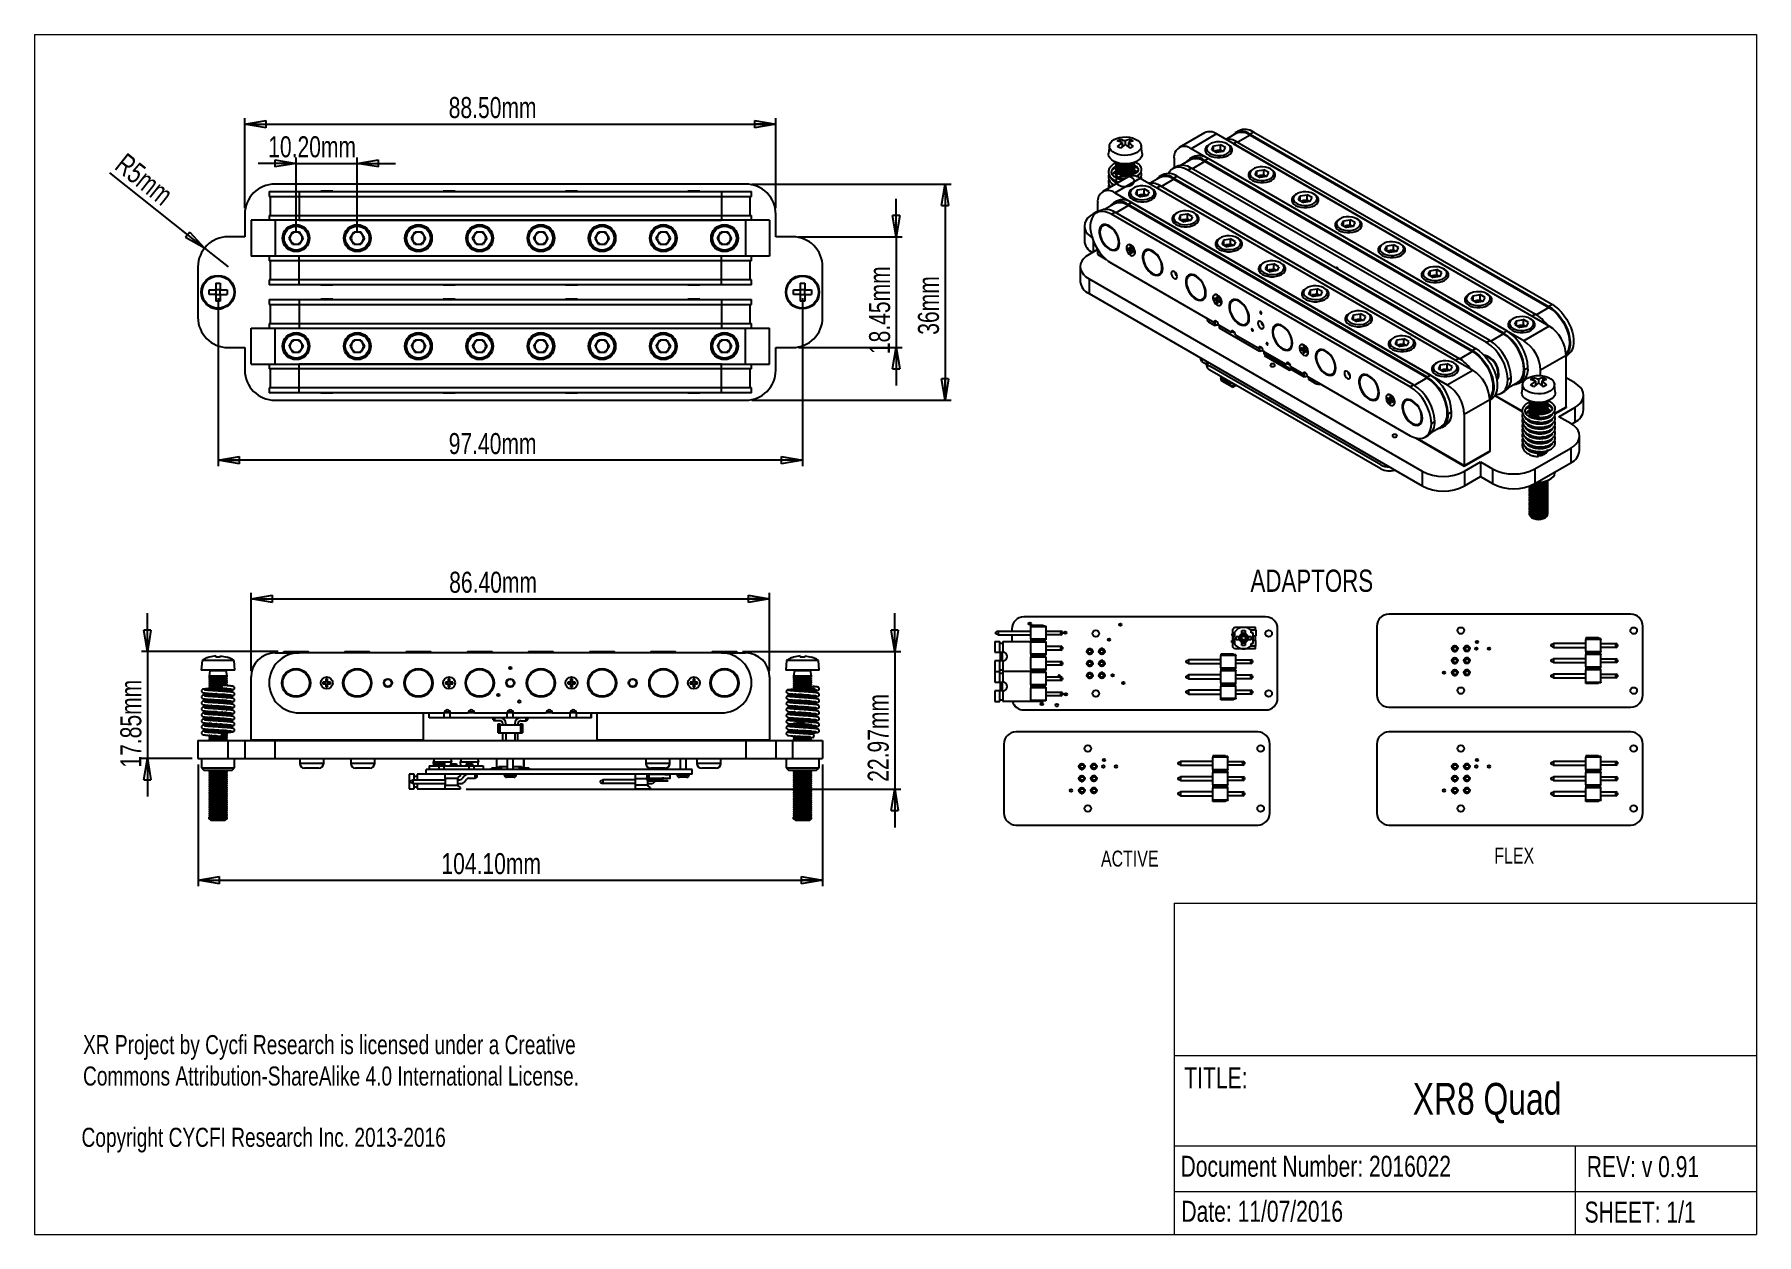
# Model space of a CAD drawing. Header units: millimetres. Extents: x 5 to 292, y 4 to 204.
import ezdxf

# ---------------------------------------------------------------- set-up
doc = ezdxf.new("R2010")
doc.units = ezdxf.units.MM
doc.layers.add('LAYER_1', color=179, linetype='Continuous')
doc.styles.add('SLDTEXTSTYLE0', font='TXT', dxfattribs={"width": 0.75})
doc.dimstyles.new('SLDDIMSTYLE0', dxfattribs={"dimtxt": 3.5, "dimasz": 3.556, "dimexe": 0, "dimexo": 0.0625, "dimgap": 0.875, "dimtad": 1, "dimrnd": 1e-09, "dimzin": 4, "dimdsep": 46, "dimtxsty": 'SLDTEXTSTYLE0', "dimblk1": 'CLOSED', "dimblk2": 'CLOSED', "dimsah": 1, "dimcen": 0.09, "dimadec": 0, "dimazin": 1, "dimtfac": 1, "dimtofl": 0, "dimtmove": 0, "dimatfit": 3, "dimldrblk": 'CLOSED', "dimfxl": 1, "dimfrac": 2, "dimtolj": 1, "dimtzin": 12, "dimarcsym": 0})
doc.dimstyles.new('SLDDIMSTYLE1', dxfattribs={"dimtxt": 3.5, "dimasz": 3.556, "dimexe": 0, "dimexo": 0.0625, "dimgap": 0.875, "dimtad": 1, "dimrnd": 1e-09, "dimzin": 12, "dimdsep": 46, "dimtxsty": 'SLDTEXTSTYLE0', "dimblk1": 'CLOSED', "dimblk2": 'CLOSED', "dimsah": 1, "dimcen": 0.09, "dimadec": 0, "dimazin": 3, "dimtfac": 1, "dimtmove": 0, "dimatfit": 0, "dimldrblk": 'CLOSED', "dimfxl": 1, "dimfrac": 2, "dimtolj": 1, "dimtzin": 12, "dimarcsym": 0})
doc.dimstyles.new('SLDDIMSTYLE2', dxfattribs={"dimtxt": 3.5, "dimasz": 3.556, "dimexe": 0, "dimexo": 0.0625, "dimgap": 0.875, "dimtad": 1, "dimrnd": 1e-09, "dimzin": 4, "dimdsep": 46, "dimtxsty": 'SLDTEXTSTYLE0', "dimblk1": 'CLOSED', "dimblk2": 'CLOSED', "dimsah": 1, "dimcen": 0.09, "dimadec": 0, "dimazin": 1, "dimtfac": 1, "dimtmove": 0, "dimatfit": 0, "dimldrblk": 'CLOSED', "dimfxl": 1, "dimfrac": 2, "dimtolj": 1, "dimtzin": 12, "dimarcsym": 0})
doc.dimstyles.new('SLDDIMSTYLE3', dxfattribs={"dimtxt": 3.5, "dimasz": 3.556, "dimexe": 0, "dimexo": 0.0625, "dimgap": 0.875, "dimtad": 1, "dimrnd": 1e-09, "dimzin": 12, "dimdsep": 46, "dimtxsty": 'SLDTEXTSTYLE0', "dimblk1": 'CLOSED', "dimblk2": 'CLOSED', "dimsah": 1, "dimcen": 0.09, "dimadec": 0, "dimazin": 3, "dimtfac": 1, "dimtofl": 0, "dimtmove": 0, "dimatfit": 3, "dimldrblk": 'CLOSED', "dimfxl": 1, "dimfrac": 2, "dimtolj": 1, "dimtzin": 12, "dimarcsym": 0})
doc.dimstyles.new('SLDDIMSTYLE4', dxfattribs={"dimtxt": 3.5, "dimasz": 3.556, "dimexe": 0, "dimexo": 0.0625, "dimgap": 0.875, "dimtad": 1, "dimrnd": 1e-09, "dimzin": 12, "dimdsep": 46, "dimtxsty": 'SLDTEXTSTYLE0', "dimblk1": 'CLOSED', "dimblk2": 'CLOSED', "dimsah": 1, "dimcen": 0, "dimadec": 0, "dimazin": 3, "dimtfac": 1, "dimtofl": 0, "dimtmove": 0, "dimatfit": 3, "dimldrblk": 'CLOSED', "dimfxl": 1, "dimfrac": 2, "dimtolj": 1, "dimtzin": 12, "dimarcsym": 0})

msp = doc.modelspace()

# ---------------------------------------------------------------- texts
at = {"layer": 'LAYER_1', "attachment_point": 1, "style": 'SLDTEXTSTYLE0'}
for s, insert, char_height in [('ADAPTORS', (207.584, 115.293), 3.7042), ('FLEX', (248.215, 68.95), 2.6458), ('ACTIVE', (182.671, 68.462), 2.6458), ('TITLE:', (196.554, 32.358), 3.5), ('XR8 Quad', (234.616, 29.75), 5.2917), ('Copyright CYCFI Research Inc. 2013-2016', (12.766, 22.275), 3.175), ('Document Number: 2016022', (195.922, 17.612), 3.5), ('REV: v 0.91', (263.626, 17.552), 3.5), ('Date: 11/07/2016', (196.07, 10.106), 3.5), ('SHEET: 1/1', (263.251, 9.971), 3.5)]:
    msp.add_mtext(s, dxfattribs=dict(at, insert=insert, char_height=char_height))

# ---------------------------------------------------------------- blocks, each defined once
blk = doc.blocks.new('SW_NOTE_0')
at = {"layer": 'LAYER_1', "color": 0, "char_height": 3.175, "attachment_point": 1, "style": 'SLDTEXTSTYLE0'}
for s, insert in [('XR Project by Cycfi Research is licensed under a Creative', (0, 4.09)), ('Commons Attribution-ShareAlike 4.0 International License.', (0, -1.14))]:
    blk.add_mtext(s, dxfattribs=dict(at, insert=insert))
blk = doc.blocks.new('_CLOSED')
at = {"color": 0, "linetype": 'ByBlock', "lineweight": -2}
for p, q in [((-1, 0.166667), (0, 0)), ((-1, 0.166667), (-1, -0.166667)), ((0, 0), (-1, -0.166667)), ((0, 0), (-1, 0))]:
    blk.add_line(p, q, dxfattribs=at)
blk = doc.blocks.new('_D')
at = {"layer": 'LAYER_1'}
for p, q in [((41.03, 98.41), (41.03, 111.43)), ((41.03, 110.43), (127.43, 110.43)), ((127.43, 98.41), (127.43, 111.43))]:
    blk.add_line(p, q, dxfattribs=at)
at = {"layer": 'LAYER_1', "xscale": 3.556, "yscale": 3.556, "rotation": 180}
blk.add_blockref('_CLOSED', (41.03, 110.43, 1.49), dxfattribs=at)
at = {"layer": 'LAYER_1', "xscale": 3.556, "yscale": 3.556}
blk.add_blockref('_CLOSED', (127.43, 110.43, 1.49), dxfattribs=at)
at = {"layer": 'LAYER_1', "insert": (74.04, 114.94), "char_height": 3.5, "attachment_point": 1, "style": 'SLDTEXTSTYLE0'}
blk.add_mtext('86.40mm', dxfattribs=at)
blk = doc.blocks.new('_D_1')
at = {"layer": 'LAYER_1'}
for p, q in [((32.18, 82.81), (32.18, 62.54)), ((136.28, 82.81), (136.28, 62.54)), ((32.18, 63.54), (136.28, 63.54))]:
    blk.add_line(p, q, dxfattribs=at)
at = {"layer": 'LAYER_1', "xscale": 3.556, "yscale": 3.556, "rotation": 180}
blk.add_blockref('_CLOSED', (32.18, 63.54, 1.49), dxfattribs=at)
at = {"layer": 'LAYER_1', "xscale": 3.556, "yscale": 3.556}
blk.add_blockref('_CLOSED', (136.28, 63.54, 1.49), dxfattribs=at)
at = {"layer": 'LAYER_1', "insert": (72.75, 68.05), "char_height": 3.5, "attachment_point": 1, "style": 'SLDTEXTSTYLE0'}
blk.add_mtext('104.10mm', dxfattribs=at)
blk = doc.blocks.new('_D_2')
at = {"layer": 'LAYER_1'}
for p, q in [((23.74, 101.66), (23.74, 108.01)), ((45.53, 101.66), (22.74, 101.66)), ((23.74, 101.66), (23.74, 83.81)), ((31.18, 83.81), (22.74, 83.81)), ((23.74, 83.81), (23.74, 77.46))]:
    blk.add_line(p, q, dxfattribs=at)
at = {"layer": 'LAYER_1', "xscale": 3.556, "yscale": 3.556}
for p, rotation in [((23.74, 101.66, 1.49), 270), ((23.74, 83.81, 1.49), 90)]:
    blk.add_blockref('_CLOSED', p, dxfattribs=dict(at, rotation=rotation))
at = {"layer": 'LAYER_1', "insert": (19.23, 82.3), "char_height": 3.5, "attachment_point": 1, "rotation": 90, "style": 'SLDTEXTSTYLE0'}
blk.add_mtext('17.85mm', dxfattribs=at)
blk = doc.blocks.new('_D_3')
at = {"layer": 'LAYER_1'}
for p, q in [((148.3, 101.66), (148.3, 108.01)), ((122.93, 101.66), (149.3, 101.66)), ((148.3, 101.66), (148.3, 78.69)), ((76.87, 78.69), (149.3, 78.69)), ((148.3, 78.69), (148.3, 72.34))]:
    blk.add_line(p, q, dxfattribs=at)
at = {"layer": 'LAYER_1', "xscale": 3.556, "yscale": 3.556}
for p, rotation in [((148.3, 101.66, 1.49), 270), ((148.3, 78.69, 1.49), 90)]:
    blk.add_blockref('_CLOSED', p, dxfattribs=dict(at, rotation=rotation))
at = {"layer": 'LAYER_1', "insert": (143.79, 79.93), "char_height": 3.5, "attachment_point": 1, "rotation": 90, "style": 'SLDTEXTSTYLE0'}
blk.add_mtext('22.97mm', dxfattribs=at)
blk = doc.blocks.new('_D_4')
at = {"layer": 'LAYER_1'}
for p, q in [((35.53, 160.53), (35.53, 132.53)), ((132.93, 160.53), (132.93, 132.53)), ((132.93, 133.53), (35.53, 133.53))]:
    blk.add_line(p, q, dxfattribs=at)
at = {"layer": 'LAYER_1', "xscale": 3.556, "yscale": 3.556, "rotation": 180}
blk.add_blockref('_CLOSED', (35.53, 133.53, 18.72), dxfattribs=at)
at = {"layer": 'LAYER_1', "xscale": 3.556, "yscale": 3.556}
blk.add_blockref('_CLOSED', (132.93, 133.53, 18.72), dxfattribs=at)
at = {"layer": 'LAYER_1', "insert": (73.96, 138.05), "char_height": 3.5, "attachment_point": 1, "style": 'SLDTEXTSTYLE0'}
blk.add_mtext('97.40mm', dxfattribs=at)
blk = doc.blocks.new('_D_5')
at = {"layer": 'LAYER_1'}
for p, q in [((39.98, 175.53), (39.98, 190.53)), ((39.98, 189.53), (128.48, 189.53)), ((128.48, 175.53), (128.48, 190.53))]:
    blk.add_line(p, q, dxfattribs=at)
at = {"layer": 'LAYER_1', "xscale": 3.556, "yscale": 3.556, "rotation": 180}
blk.add_blockref('_CLOSED', (39.98, 189.53, 18.72), dxfattribs=at)
at = {"layer": 'LAYER_1', "xscale": 3.556, "yscale": 3.556}
blk.add_blockref('_CLOSED', (128.48, 189.53, 18.72), dxfattribs=at)
at = {"layer": 'LAYER_1', "insert": (73.96, 194.05), "char_height": 3.5, "attachment_point": 1, "style": 'SLDTEXTSTYLE0'}
blk.add_mtext('88.50mm', dxfattribs=at)
blk = doc.blocks.new('_D_6')
at = {"layer": 'LAYER_1'}
for p, q in [((48.53, 171.53), (48.53, 183.99)), ((58.73, 171.53), (58.73, 183.99)), ((48.53, 182.99), (42.18, 182.99)), ((48.53, 182.99), (58.73, 182.99)), ((58.73, 182.99), (65.08, 182.99))]:
    blk.add_line(p, q, dxfattribs=at)
at = {"layer": 'LAYER_1', "xscale": 3.556, "yscale": 3.556}
blk.add_blockref('_CLOSED', (48.53, 182.99, 18.72), dxfattribs=at)
at = {"layer": 'LAYER_1', "xscale": 3.556, "yscale": 3.556, "rotation": 180}
blk.add_blockref('_CLOSED', (58.73, 182.99, 18.72), dxfattribs=at)
at = {"layer": 'LAYER_1', "insert": (43.88, 187.51), "char_height": 3.5, "attachment_point": 1, "style": 'SLDTEXTSTYLE0'}
blk.add_mtext('10.20mm', dxfattribs=at)
blk = doc.blocks.new('_D_7')
at = {"layer": 'LAYER_1'}
for p, q in [((124.48, 179.53), (157.67, 179.53)), ((156.67, 179.53), (156.67, 143.53)), ((124.48, 143.53), (157.67, 143.53))]:
    blk.add_line(p, q, dxfattribs=at)
at = {"layer": 'LAYER_1', "xscale": 3.556, "yscale": 3.556}
for p, rotation in [((156.67, 179.53, 18.72), 90), ((156.67, 143.53, 18.72), 270)]:
    blk.add_blockref('_CLOSED', p, dxfattribs=dict(at, rotation=rotation))
at = {"layer": 'LAYER_1', "insert": (152.16, 154.43), "char_height": 3.5, "attachment_point": 1, "rotation": 90, "style": 'SLDTEXTSTYLE0'}
blk.add_mtext('36mm', dxfattribs=at)
blk = doc.blocks.new('_D_8')
at = {"layer": 'LAYER_1'}
for p, q in [((148.54, 170.76), (148.54, 177.11)), ((132.28, 170.76), (149.54, 170.76)), ((148.54, 170.76), (148.54, 152.31)), ((132.28, 152.31), (149.54, 152.31)), ((148.54, 152.31), (148.54, 145.96))]:
    blk.add_line(p, q, dxfattribs=at)
at = {"layer": 'LAYER_1', "xscale": 3.556, "yscale": 3.556}
for p, rotation in [((148.54, 170.76, 18.72), 270), ((148.54, 152.31, 18.72), 90)]:
    blk.add_blockref('_CLOSED', p, dxfattribs=dict(at, rotation=rotation))
at = {"layer": 'LAYER_1', "insert": (144.02, 151.2), "char_height": 3.5, "attachment_point": 1, "rotation": 90, "style": 'SLDTEXTSTYLE0'}
blk.add_mtext('18.45mm', dxfattribs=at)
blk = doc.blocks.new('_D_9')
at = {"layer": 'LAYER_1'}
for q in [(17.46, 181.42), (37.18, 165.76)]:
    blk.add_line((33.26, 168.87), q, dxfattribs=at)
at = {"layer": 'LAYER_1', "xscale": 3.556, "yscale": 3.556, "rotation": 321.5337167423}
blk.add_blockref('_CLOSED', (33.26, 168.87, 18.72), dxfattribs=at)
at = {"layer": 'LAYER_1', "insert": (20.25, 184.93), "char_height": 3.5, "attachment_point": 1, "rotation": 321.5337, "style": 'SLDTEXTSTYLE0'}
blk.add_mtext('R5mm', dxfattribs=at)

# ---------------------------------------------------------------- dimensions: what is measured, and where the dimension line sits
at = {"layer": 'LAYER_1'}
for base, p1, p2, dimstyle, picture, middle in [((128.475, 189.534), (39.975, 174.534), (128.475, 174.534), 'SLDDIMSTYLE0', '_D_5', (84.152, 189.534)), ((58.725, 182.995), (48.525, 170.534), (58.725, 170.534), 'SLDDIMSTYLE2', '_D_6', (54.077, 182.995)), ((35.525, 133.534), (132.925, 161.534), (35.525, 161.534), 'SLDDIMSTYLE0', '_D_4', (84.152, 133.534)), ((127.425, 110.431), (41.025, 97.41), (127.425, 97.41), 'SLDDIMSTYLE0', '_D', (84.236, 110.431)), ((136.275, 63.538), (32.175, 83.81), (136.275, 83.81), 'SLDDIMSTYLE0', '_D_1', (84.236, 63.538))]:
    dim = msp.add_linear_dim(base=base, p1=p1, p2=p2, dimstyle=dimstyle, dxfattribs=at)
    dim.commit()
    dim.dimension.update_dxf_attribs({"geometry": picture, "text_midpoint": middle, "dimtype": 160})
dim = msp.add_radius_dim(center=(37.175, 165.759), mpoint=(33.26, 168.869), dimstyle='SLDDIMSTYLE4', dxfattribs=at)
dim.commit()
dim.dimension.update_dxf_attribs({"geometry": '_D_9', "text_midpoint": (22.845, 177.144), "dimtype": 164})
for base, p1, p2, dimstyle, picture, middle in [((156.674, 143.534), (123.475, 179.534), (123.475, 143.534), 'SLDDIMSTYLE3', '_D_7', (156.674, 161.39)), ((148.537, 152.309), (131.275, 170.759), (131.275, 152.309), 'SLDDIMSTYLE1', '_D_8', (148.537, 161.39)), ((23.739, 83.81), (46.525, 101.66), (32.175, 83.81), 'SLDDIMSTYLE1', '_D_2', (23.739, 92.496)), ((148.299, 78.687), (121.925, 101.66), (75.872, 78.687), 'SLDDIMSTYLE1', '_D_3', (148.299, 90.119))]:
    dim = msp.add_linear_dim(base=base, p1=p1, p2=p2, angle=90, dimstyle=dimstyle, dxfattribs=at)
    dim.commit()
    dim.dimension.update_dxf_attribs({"geometry": picture, "text_midpoint": middle, "dimtype": 160})

# ---------------------------------------------------------------- linework, layer by layer
at = {"color": 7, "linetype": 'Continuous', "lineweight": 18}
for p, q in [((4.92, 204.48), (291.92, 204.48)), ((4.92, 204.48), (4.92, 4.48)), ((291.92, 204.48), (291.92, 4.48)), ((194.842, 59.73), (291.92, 59.73)), ((194.842, 59.73), (194.842, 4.48)), ((291.92, 34.257), (194.842, 34.257)), ((194.842, 19.24), (291.92, 19.24)), ((261.764, 11.63), (261.764, 19.24)), ((194.842, 11.63), (291.92, 11.63)), ((261.764, 4.48), (261.764, 11.63)), ((4.92, 4.48), (291.92, 4.48))]:
    msp.add_line(p, q, dxfattribs=at)
at = {"color": 7, "linetype": 'Continuous', "lineweight": 25}
for p, q in [((185.389, 186.744), (185.919, 187.05)), ((186.184, 186.462), (185.389, 186.744)), ((185.919, 187.05), (186.714, 186.768)), ((185.919, 186.556), (185.919, 187.05)), ((187.51, 187.05), (186.714, 186.768)), ((186.714, 186.768), (186.714, 186.156)), ((188.04, 186.744), (187.245, 186.462)), ((187.51, 187.05), (188.04, 186.744)), ((187.51, 186.556), (187.51, 187.05)), ((199.917, 188.089), (195.675, 185.64)), ((201.917, 187.891), (197.675, 185.442)), ((257.354, 155.888), (201.917, 187.891)), ((205.146, 187.949), (203.583, 187.047)), ((205.311, 186.585), (204.746, 186.258)), ((205.621, 188.433), (205.055, 188.107)), ((205.311, 186.585), (255.092, 157.847)), ((208.111, 188.201), (207.546, 187.875)), ((207.546, 187.875), (257.326, 159.137)), ((207.546, 187.711), (257.326, 158.974)), ((208.111, 188.201), (257.892, 159.464)), ((184.063, 185.956), (183.92, 184.625)), ((186.184, 186.462), (185.389, 185.826)), ((185.919, 185.519), (185.389, 185.826)), ((186.714, 186.156), (185.919, 185.519)), ((186.184, 186.462), (186.184, 185.731)), ((186.252, 185.786), (186.184, 185.884)), ((186.714, 186.156), (187.51, 185.519)), ((187.179, 185.784), (187.245, 185.882)), ((187.245, 186.462), (188.04, 185.826)), ((187.245, 186.462), (187.245, 185.731)), ((188.04, 185.826), (187.51, 185.519)), ((189.509, 184.625), (189.366, 185.956)), ((194.846, 183.808), (194.846, 182.234)), ((198.003, 184.057), (197.438, 183.73)), ((253.112, 153.439), (197.675, 185.442)), ((199.937, 183.482), (200.503, 183.809)), ((250.283, 155.071), (200.503, 183.809)), ((200.856, 186.258), (200.68, 186.156)), ((201.13, 185.265), (201.436, 185.924)), ((201.13, 185.265), (201.965, 184.783)), ((201.436, 185.924), (202.576, 186.1)), ((201.436, 185.089), (201.436, 185.924)), ((201.523, 185.039), (202.006, 185.114)), ((203.106, 184.96), (201.965, 184.783)), ((202.006, 185.114), (202.576, 185.202)), ((203.411, 185.618), (202.576, 186.1)), ((202.576, 185.202), (202.576, 186.1)), ((202.994, 184.961), (202.576, 185.202)), ((203.018, 184.946), (202.994, 184.961)), ((203.019, 184.947), (202.994, 184.961)), ((203.106, 184.96), (203.411, 185.618)), ((203.862, 186.156), (203.685, 186.258)), ((204.746, 186.258), (254.526, 157.521)), ((184.921, 180.744), (185.233, 180.951)), ((185.214, 182.996), (185.214, 182.964)), ((185.214, 182.737), (185.214, 182.704)), ((185.214, 182.478), (185.214, 182.445)), ((185.214, 182.218), (185.214, 182.186)), ((185.214, 181.959), (185.214, 181.927)), ((185.214, 181.7), (185.214, 181.667)), ((185.214, 181.441), (185.214, 181.408)), ((185.214, 181.181), (185.214, 181.149)), ((185.214, 180.922), (185.214, 180.89)), ((188.214, 183.093), (188.214, 183.126)), ((188.214, 182.834), (188.214, 182.866)), ((188.214, 182.575), (188.214, 182.607)), ((188.214, 182.316), (188.214, 182.348)), ((188.214, 182.056), (188.214, 182.089)), ((188.214, 181.797), (188.214, 181.829)), ((188.214, 181.538), (188.214, 181.57)), ((188.214, 181.279), (188.214, 181.311)), ((192.893, 181.086), (192.327, 180.759)), ((195.203, 182.44), (194.637, 182.114)), ((195.384, 180.854), (194.818, 180.527)), ((195.384, 180.854), (245.164, 152.116)), ((197.538, 183.557), (196.003, 182.671)), ((197.137, 181.866), (197.703, 182.193)), ((246.918, 153.128), (197.137, 181.866)), ((247.483, 153.455), (197.703, 182.193)), ((249.718, 154.745), (199.937, 183.482)), ((249.718, 154.582), (199.937, 183.319)), ((208.069, 182.094), (207.892, 181.992)), ((208.343, 181.102), (208.648, 181.76)), ((208.343, 181.102), (209.178, 180.62)), ((208.648, 181.76), (209.789, 181.937)), ((208.648, 180.925), (208.648, 181.76)), ((208.735, 180.875), (209.219, 180.95)), ((209.219, 180.95), (209.789, 181.038)), ((210.624, 181.455), (209.789, 181.937)), ((209.789, 181.038), (209.789, 181.937)), ((210.206, 180.797), (209.789, 181.038)), ((210.318, 180.796), (210.624, 181.455)), ((211.075, 181.992), (210.898, 182.094)), ((44.025, 178.294), (44.025, 177.494)), ((44.025, 178.294), (49.025, 178.294)), ((123.475, 179.534), (44.975, 179.534)), ((49.025, 178.294), (49.025, 177.494)), ((49.025, 178.294), (119.425, 178.294)), ((52.625, 178.394), (52.625, 178.294)), ((52.625, 178.394), (54.625, 178.394)), ((54.625, 178.294), (54.625, 178.394)), ((73.025, 178.394), (73.025, 178.294)), ((73.025, 178.394), (75.025, 178.394)), ((75.025, 178.294), (75.025, 178.394)), ((93.425, 178.394), (93.425, 178.294)), ((93.425, 178.394), (95.425, 178.394)), ((95.425, 178.294), (95.425, 178.394)), ((113.825, 178.394), (113.825, 178.294)), ((113.825, 178.394), (115.825, 178.394)), ((115.825, 178.294), (115.825, 178.394)), ((119.425, 178.294), (119.425, 177.494)), ((119.425, 178.294), (124.425, 178.294)), ((124.425, 177.494), (124.425, 178.294)), ((187.189, 180.741), (182.947, 178.292)), ((184.64, 180.349), (184.573, 180.302)), ((184.64, 179.532), (184.573, 179.485)), ((184.921, 179.927), (185.123, 180.062)), ((184.947, 178.094), (189.189, 180.543)), ((184.947, 178.094), (240.384, 146.091)), ((185.193, 180.67), (185.104, 180.626)), ((185.201, 179.857), (185.104, 179.81)), ((185.214, 180.663), (185.214, 180.63)), ((185.214, 179.885), (185.214, 179.853)), ((185.291, 179.963), (185.664, 179.861)), ((188.128, 178.91), (187.952, 178.808)), ((188.708, 178.576), (188.402, 177.918)), ((188.708, 178.576), (189.848, 178.753)), ((188.708, 177.741), (188.708, 178.576)), ((189.189, 180.543), (244.626, 148.54)), ((190.683, 178.271), (189.848, 178.753)), ((189.848, 177.854), (189.848, 178.753)), ((190.683, 178.271), (190.378, 177.612)), ((192.418, 180.601), (190.855, 179.699)), ((191.134, 178.808), (190.957, 178.91)), ((192.583, 179.237), (192.018, 178.911)), ((192.018, 178.911), (241.798, 150.173)), ((192.583, 179.237), (242.364, 150.5)), ((194.818, 180.527), (244.598, 151.789)), ((194.818, 180.364), (244.598, 151.626)), ((210.318, 180.796), (209.178, 180.62)), ((210.231, 180.783), (210.206, 180.797)), ((210.232, 180.783), (210.206, 180.797)), ((44.025, 177.494), (49.025, 177.494)), ((44.225, 177.494), (44.225, 174.334)), ((49.025, 177.494), (119.425, 177.494)), ((49.025, 177.494), (49.025, 174.334)), ((119.425, 177.494), (124.425, 177.494)), ((119.425, 177.494), (119.425, 174.334)), ((124.225, 174.334), (124.225, 177.494)), ((182.475, 175.092), (181.909, 174.766)), ((182.118, 174.886), (182.118, 176.461)), ((184.81, 176.209), (183.275, 175.323)), ((185.275, 176.709), (184.71, 176.382)), ((187.209, 176.135), (187.775, 176.461)), ((236.99, 147.397), (187.209, 176.135)), ((236.99, 147.234), (187.209, 175.971)), ((237.555, 147.724), (187.775, 176.461)), ((188.402, 177.918), (189.237, 177.436)), ((188.795, 177.691), (189.278, 177.766)), ((190.378, 177.612), (189.237, 177.436)), ((189.278, 177.766), (189.848, 177.854)), ((190.266, 177.613), (189.848, 177.854)), ((190.29, 177.599), (190.266, 177.613)), ((190.291, 177.599), (190.266, 177.613)), ((215.281, 177.931), (215.105, 177.829)), ((215.555, 176.938), (215.861, 177.596)), ((215.555, 176.938), (216.39, 176.456)), ((215.861, 177.596), (217.001, 177.773)), ((215.861, 176.762), (215.861, 177.596)), ((215.948, 176.712), (216.431, 176.786)), ((217.531, 176.633), (216.39, 176.456)), ((216.431, 176.786), (217.001, 176.875)), ((217.836, 177.291), (217.001, 177.773)), ((217.001, 176.875), (217.001, 177.773)), ((217.419, 176.634), (217.001, 176.875)), ((217.443, 176.619), (217.419, 176.634)), ((217.444, 176.619), (217.419, 176.634)), ((217.531, 176.633), (217.836, 177.291)), ((218.287, 177.829), (218.11, 177.931)), ((39.975, 174.534), (39.975, 170.759)), ((41.025, 173.534), (41.025, 167.534)), ((45.025, 173.534), (41.025, 173.534)), ((44.025, 174.334), (44.025, 173.534)), ((44.025, 174.334), (49.025, 174.334)), ((45.025, 173.534), (45.025, 167.534)), ((123.425, 173.534), (45.025, 173.534)), ((49.025, 174.334), (49.025, 173.534)), ((49.025, 174.334), (119.425, 174.334)), ((49.025, 173.534), (119.425, 173.534)), ((119.425, 174.334), (119.425, 173.534)), ((119.425, 174.334), (124.425, 174.334)), ((127.425, 173.534), (123.425, 173.534)), ((123.425, 173.534), (123.425, 167.534)), ((124.425, 173.534), (124.425, 174.334)), ((127.425, 173.534), (127.425, 167.534)), ((128.475, 170.759), (128.475, 174.534)), ((179.894, 172.551), (179.894, 170.101)), ((182.118, 175.031), (181.358, 174.592)), ((184.409, 174.518), (184.975, 174.845)), ((234.19, 145.781), (184.409, 174.518)), ((234.755, 146.107), (184.975, 174.845)), ((195.341, 174.747), (195.164, 174.645)), ((195.92, 174.412), (195.615, 173.754)), ((195.615, 173.754), (196.45, 173.272)), ((195.92, 174.412), (197.061, 174.589)), ((195.92, 173.578), (195.92, 174.412)), ((196.007, 173.528), (196.491, 173.602)), ((197.59, 173.449), (196.45, 173.272)), ((196.491, 173.602), (197.061, 173.691)), ((197.896, 174.107), (197.061, 174.589)), ((197.061, 173.691), (197.061, 174.589)), ((197.478, 173.45), (197.061, 173.691)), ((197.503, 173.435), (197.478, 173.45)), ((197.504, 173.435), (197.478, 173.45)), ((197.896, 174.107), (197.59, 173.449)), ((198.347, 174.645), (198.17, 174.747)), ((222.494, 173.767), (222.317, 173.665)), ((222.768, 172.774), (223.073, 173.433)), ((222.768, 172.774), (223.603, 172.292)), ((223.073, 173.433), (224.214, 173.609)), ((223.073, 172.598), (223.073, 173.433)), ((223.16, 172.548), (223.644, 172.623)), ((224.743, 172.469), (223.603, 172.292)), ((223.644, 172.623), (224.214, 172.711)), ((225.049, 173.127), (224.214, 173.609)), ((224.214, 172.711), (224.214, 173.609)), ((224.631, 172.47), (224.214, 172.711)), ((224.656, 172.455), (224.631, 172.47)), ((224.656, 172.455), (224.631, 172.47)), ((224.743, 172.469), (225.049, 173.127)), ((225.499, 173.665), (225.323, 173.767)), ((39.975, 170.759), (37.175, 170.759)), ((47.344, 170.534), (47.935, 171.557)), ((47.935, 169.512), (47.344, 170.534)), ((49.115, 171.557), (47.935, 171.557)), ((47.935, 169.512), (49.115, 169.512)), ((49.706, 170.534), (49.115, 171.557)), ((49.706, 170.534), (49.115, 169.512)), ((57.544, 170.534), (58.135, 171.557)), ((58.135, 169.512), (57.544, 170.534)), ((59.315, 171.557), (58.135, 171.557)), ((58.135, 169.512), (59.315, 169.512)), ((59.906, 170.534), (59.315, 171.557)), ((59.906, 170.534), (59.315, 169.512)), ((67.744, 170.534), (68.335, 171.557)), ((68.335, 169.512), (67.744, 170.534)), ((69.515, 171.557), (68.335, 171.557)), ((68.335, 169.512), (69.515, 169.512)), ((70.106, 170.534), (69.515, 171.557)), ((70.106, 170.534), (69.515, 169.512)), ((77.944, 170.534), (78.535, 171.557)), ((78.535, 169.512), (77.944, 170.534)), ((79.715, 171.557), (78.535, 171.557)), ((78.535, 169.512), (79.715, 169.512)), ((80.306, 170.534), (79.715, 171.557)), ((80.306, 170.534), (79.715, 169.512)), ((88.144, 170.534), (88.735, 171.557)), ((88.735, 169.512), (88.144, 170.534)), ((89.915, 171.557), (88.735, 171.557)), ((88.735, 169.512), (89.915, 169.512)), ((90.506, 170.534), (89.915, 171.557)), ((90.506, 170.534), (89.915, 169.512)), ((98.344, 170.534), (98.935, 171.557)), ((98.935, 169.512), (98.344, 170.534)), ((100.115, 171.557), (98.935, 171.557)), ((98.935, 169.512), (100.115, 169.512)), ((100.706, 170.534), (100.115, 171.557)), ((100.706, 170.534), (100.115, 169.512)), ((108.544, 170.534), (109.135, 171.557)), ((109.135, 169.512), (108.544, 170.534)), ((110.315, 171.557), (109.135, 171.557)), ((109.135, 169.512), (110.315, 169.512)), ((110.906, 170.534), (110.315, 171.557)), ((110.906, 170.534), (110.315, 169.512)), ((118.744, 170.534), (119.335, 171.557)), ((119.335, 169.512), (118.744, 170.534)), ((120.515, 171.557), (119.335, 171.557)), ((119.335, 169.512), (120.515, 169.512)), ((121.106, 170.534), (120.515, 171.557)), ((121.106, 170.534), (120.515, 169.512)), ((131.275, 170.759), (128.475, 170.759)), ((187.162, 169.424), (187.091, 169.383)), ((202.553, 170.583), (202.377, 170.481)), ((203.133, 170.249), (202.827, 169.59)), ((202.827, 169.59), (203.662, 169.108)), ((203.133, 170.249), (204.273, 170.425)), ((203.133, 169.414), (203.133, 170.249)), ((203.22, 169.364), (203.703, 169.439)), ((203.703, 169.439), (204.273, 169.527)), ((205.108, 169.943), (204.273, 170.425)), ((204.273, 169.527), (204.273, 170.425)), ((204.691, 169.286), (204.273, 169.527)), ((205.108, 169.943), (204.803, 169.285)), ((205.559, 170.481), (205.382, 170.583)), ((229.706, 169.603), (229.529, 169.501)), ((230.286, 169.269), (231.426, 169.446)), ((232.261, 168.964), (231.426, 169.446)), ((231.426, 168.547), (231.426, 169.446)), ((232.712, 169.501), (232.535, 169.603)), ((45.025, 167.534), (41.025, 167.534)), ((44.025, 167.534), (44.025, 166.734)), ((49.025, 166.734), (44.025, 166.734)), ((44.225, 166.734), (44.225, 163.574)), ((123.425, 167.534), (45.025, 167.534)), ((49.025, 166.734), (49.025, 167.534)), ((119.425, 167.534), (49.025, 167.534)), ((119.425, 166.734), (49.025, 166.734)), ((49.025, 163.574), (49.025, 166.734)), ((119.425, 166.734), (119.425, 167.534)), ((124.425, 166.734), (119.425, 166.734)), ((119.425, 163.574), (119.425, 166.734)), ((127.425, 167.534), (123.425, 167.534)), ((124.225, 163.574), (124.225, 166.734)), ((124.425, 166.734), (124.425, 167.534)), ((182.112, 168.659), (180.669, 167.826)), ((182.118, 167.887), (182.118, 168.649)), ((182.118, 167.887), (182.118, 167.805)), ((182.118, 167.887), (183.286, 167.213)), ((182.118, 167.805), (183.524, 166.994)), ((184.041, 168.781), (184.087, 168.749)), ((184.087, 168.749), (184.238, 168.672)), ((187.485, 168.701), (187.149, 168.895)), ((187.149, 168.895), (187.149, 168.65)), ((187.342, 168.761), (187.149, 168.65)), ((187.149, 168.65), (187.485, 168.456)), ((187.342, 168.783), (187.342, 168.761)), ((187.342, 168.761), (187.678, 168.567)), ((187.485, 169.089), (187.485, 168.701)), ((187.697, 168.966), (187.485, 169.089)), ((187.678, 168.693), (187.485, 168.701)), ((187.678, 168.567), (187.485, 168.456)), ((187.485, 168.456), (187.485, 168.068)), ((187.678, 168.179), (187.485, 168.068)), ((187.485, 168.068), (187.697, 167.945)), ((187.678, 168.977), (187.678, 168.693)), ((187.678, 168.567), (187.678, 168.179)), ((187.678, 168.179), (187.697, 168.168)), ((187.697, 168.578), (187.697, 168.966)), ((188.033, 168.384), (187.697, 168.578)), ((187.787, 168.504), (187.697, 168.333)), ((187.697, 167.945), (187.697, 168.333)), ((187.697, 168.333), (188.033, 168.139)), ((187.787, 168.504), (188.033, 168.362)), ((188.033, 168.139), (188.033, 168.384)), ((188.091, 167.651), (188.162, 167.692)), ((204.803, 169.285), (203.662, 169.108)), ((204.715, 169.271), (204.691, 169.286)), ((204.716, 169.271), (204.691, 169.286)), ((229.98, 168.611), (230.286, 169.269)), ((229.98, 168.611), (230.815, 168.129)), ((230.286, 168.434), (230.286, 169.269)), ((230.373, 168.384), (230.856, 168.459)), ((231.956, 168.305), (230.815, 168.129)), ((230.856, 168.459), (231.426, 168.547)), ((231.844, 168.306), (231.426, 168.547)), ((231.868, 168.292), (231.844, 168.306)), ((231.869, 168.292), (231.844, 168.306)), ((231.956, 168.305), (232.261, 168.964)), ((32.175, 165.759), (32.175, 157.309)), ((136.275, 157.309), (136.275, 165.759)), ((179.204, 165.785), (179.204, 163.335)), ((180.669, 163.744), (236.177, 131.7)), ((180.669, 163.744), (180.669, 161.294)), ((184.409, 166.353), (201.521, 156.474)), ((191.254, 164.617), (191.299, 164.585)), ((191.299, 164.585), (191.45, 164.508)), ((209.766, 166.419), (209.589, 166.317)), ((210.345, 166.085), (210.04, 165.427)), ((210.04, 165.427), (210.875, 164.945)), ((210.345, 166.085), (211.486, 166.262)), ((210.345, 165.25), (210.345, 166.085)), ((210.432, 165.2), (210.916, 165.275)), ((212.015, 165.121), (210.875, 164.945)), ((210.916, 165.275), (211.486, 165.363)), ((212.321, 165.78), (211.486, 166.262)), ((211.486, 165.363), (211.486, 166.262)), ((211.903, 165.122), (211.486, 165.363)), ((211.928, 165.108), (211.903, 165.122)), ((211.929, 165.108), (211.903, 165.122)), ((212.321, 165.78), (212.015, 165.121)), ((212.772, 166.317), (212.595, 166.419)), ((236.919, 165.44), (236.742, 165.338)), ((237.193, 164.447), (237.498, 165.105)), ((237.193, 164.447), (238.028, 163.965)), ((237.498, 165.105), (238.639, 165.282)), ((237.498, 164.271), (237.498, 165.105)), ((237.585, 164.221), (238.069, 164.295)), ((239.168, 164.142), (238.028, 163.965)), ((238.069, 164.295), (238.639, 164.384)), ((239.474, 164.8), (238.639, 165.282)), ((238.639, 164.384), (238.639, 165.282)), ((239.056, 164.143), (238.639, 164.384)), ((239.081, 164.128), (239.056, 164.143)), ((239.081, 164.128), (239.056, 164.143)), ((239.168, 164.142), (239.474, 164.8)), ((239.924, 165.338), (239.748, 165.44)), ((34.025, 161.909), (35.15, 161.909)), ((34.025, 161.159), (34.025, 161.909)), ((35.15, 161.159), (34.025, 161.159)), ((35.15, 163.034), (35.9, 163.034)), ((35.15, 163.034), (35.15, 161.909)), ((35.9, 161.909), (35.15, 161.909)), ((35.15, 161.909), (35.15, 161.159)), ((35.15, 161.159), (35.15, 160.034)), ((35.15, 161.159), (35.9, 161.159)), ((35.9, 163.034), (35.9, 161.909)), ((35.9, 161.909), (37.025, 161.909)), ((35.9, 161.159), (35.9, 161.909)), ((35.9, 161.159), (35.9, 160.034)), ((35.9, 161.159), (37.025, 161.159)), ((37.025, 161.909), (37.025, 161.159)), ((44.025, 163.574), (44.025, 162.774)), ((49.025, 163.574), (44.025, 163.574)), ((49.025, 162.774), (44.025, 162.774)), ((49.025, 162.774), (49.025, 163.574)), ((119.425, 163.574), (49.025, 163.574)), ((119.425, 162.774), (49.025, 162.774)), ((52.625, 162.774), (52.625, 162.674)), ((54.625, 162.674), (52.625, 162.674)), ((54.625, 162.674), (54.625, 162.774)), ((73.025, 162.774), (73.025, 162.674)), ((75.025, 162.674), (73.025, 162.674)), ((75.025, 162.674), (75.025, 162.774)), ((93.425, 162.774), (93.425, 162.674)), ((95.425, 162.674), (93.425, 162.674)), ((95.425, 162.674), (95.425, 162.774)), ((113.825, 162.774), (113.825, 162.674)), ((115.825, 162.674), (113.825, 162.674)), ((115.825, 162.674), (115.825, 162.774)), ((119.425, 162.774), (119.425, 163.574)), ((124.425, 163.574), (119.425, 163.574)), ((124.425, 162.774), (119.425, 162.774)), ((124.425, 162.774), (124.425, 163.574)), ((131.425, 161.909), (132.55, 161.909)), ((131.425, 161.159), (131.425, 161.909)), ((132.55, 161.159), (131.425, 161.159)), ((132.55, 163.034), (133.3, 163.034)), ((132.55, 163.034), (132.55, 161.909)), ((133.3, 161.909), (132.55, 161.909)), ((132.55, 161.909), (132.55, 161.159)), ((132.55, 161.159), (132.55, 160.034)), ((132.55, 161.159), (133.3, 161.159)), ((133.3, 163.034), (133.3, 161.909)), ((133.3, 161.909), (134.425, 161.909)), ((133.3, 161.159), (133.3, 161.909)), ((133.3, 161.159), (133.3, 160.034)), ((133.3, 161.159), (134.425, 161.159)), ((134.425, 161.909), (134.425, 161.159)), ((180.669, 161.294), (236.177, 129.25)), ((201.587, 161.097), (201.516, 161.056)), ((201.91, 160.761), (201.91, 160.373)), ((202.122, 160.639), (201.91, 160.761)), ((216.978, 162.256), (216.802, 162.154)), ((217.558, 161.921), (217.252, 161.263)), ((217.252, 161.263), (218.087, 160.781)), ((217.558, 161.921), (218.698, 162.098)), ((217.558, 161.087), (217.558, 161.921)), ((217.645, 161.037), (218.128, 161.111)), ((219.228, 160.958), (218.087, 160.781)), ((218.128, 161.111), (218.698, 161.2)), ((219.533, 161.616), (218.698, 162.098)), ((218.698, 161.2), (218.698, 162.098)), ((219.116, 160.959), (218.698, 161.2)), ((219.14, 160.944), (219.116, 160.959)), ((219.141, 160.944), (219.116, 160.959)), ((219.533, 161.616), (219.228, 160.958)), ((219.984, 162.154), (219.807, 162.256)), ((244.131, 161.276), (243.954, 161.174)), ((244.405, 160.283), (244.711, 160.942)), ((244.711, 160.942), (245.851, 161.118)), ((244.711, 160.107), (244.711, 160.942)), ((246.686, 160.636), (245.851, 161.118)), ((245.851, 160.22), (245.851, 161.118)), ((247.137, 161.174), (246.96, 161.276)), ((35.9, 160.034), (35.15, 160.034)), ((36.173, 158.81), (36.174, 158.809)), ((36.174, 158.809), (36.416, 158.893)), ((44.025, 160.294), (44.025, 159.494)), ((44.025, 160.294), (49.025, 160.294)), ((44.025, 159.494), (49.025, 159.494)), ((44.225, 159.494), (44.225, 156.334)), ((49.025, 160.294), (49.025, 159.494)), ((49.025, 160.294), (119.425, 160.294)), ((49.025, 159.494), (119.425, 159.494)), ((49.025, 159.494), (49.025, 156.334)), ((52.625, 160.394), (52.625, 160.294)), ((52.625, 160.394), (54.625, 160.394)), ((54.625, 160.294), (54.625, 160.394)), ((73.025, 160.394), (73.025, 160.294)), ((73.025, 160.394), (75.025, 160.394)), ((75.025, 160.294), (75.025, 160.394)), ((93.425, 160.394), (93.425, 160.294)), ((93.425, 160.394), (95.425, 160.394)), ((95.425, 160.294), (95.425, 160.394)), ((113.825, 160.394), (113.825, 160.294)), ((113.825, 160.394), (115.825, 160.394)), ((115.825, 160.294), (115.825, 160.394)), ((119.425, 160.294), (119.425, 159.494)), ((119.425, 160.294), (124.425, 160.294)), ((119.425, 159.494), (124.425, 159.494)), ((119.425, 159.494), (119.425, 156.334)), ((124.225, 156.334), (124.225, 159.494)), ((124.425, 159.494), (124.425, 160.294)), ((133.3, 160.034), (132.55, 160.034)), ((198.466, 160.453), (198.512, 160.422)), ((198.512, 160.422), (198.663, 160.344)), ((201.91, 160.373), (201.574, 160.567)), ((201.574, 160.567), (201.574, 160.322)), ((201.767, 160.434), (201.574, 160.322)), ((201.574, 160.322), (201.91, 160.128)), ((201.767, 160.456), (201.767, 160.434)), ((201.767, 160.434), (202.103, 160.24)), ((202.103, 160.366), (201.91, 160.373)), ((202.103, 160.24), (201.91, 160.128)), ((201.91, 160.128), (201.91, 159.741)), ((202.103, 159.852), (201.91, 159.741)), ((201.91, 159.741), (202.122, 159.618)), ((202.103, 160.65), (202.103, 160.366)), ((202.103, 160.24), (202.103, 159.852)), ((202.103, 159.852), (202.122, 159.841)), ((202.122, 160.251), (202.122, 160.639)), ((202.458, 160.057), (202.122, 160.251)), ((202.212, 160.177), (202.122, 160.006)), ((202.122, 159.618), (202.122, 160.006)), ((202.122, 160.006), (202.458, 159.812)), ((202.212, 160.177), (202.458, 160.035)), ((202.458, 159.812), (202.458, 160.057)), ((202.516, 159.324), (202.587, 159.364)), ((224.191, 158.092), (224.014, 157.99)), ((224.77, 157.758), (225.911, 157.934)), ((226.746, 157.452), (225.911, 157.934)), ((225.911, 157.036), (225.911, 157.934)), ((227.197, 157.99), (227.02, 158.092)), ((244.405, 160.283), (245.24, 159.801)), ((244.797, 160.057), (245.281, 160.132)), ((246.381, 159.978), (245.24, 159.801)), ((245.281, 160.132), (245.851, 160.22)), ((246.269, 159.979), (245.851, 160.22)), ((246.293, 159.964), (246.269, 159.979)), ((246.294, 159.964), (246.269, 159.979)), ((246.381, 159.978), (246.686, 160.636)), ((257.892, 159.464), (257.326, 159.137)), ((41.025, 149.534), (41.025, 155.534)), ((41.025, 155.534), (45.025, 155.534)), ((44.025, 156.334), (44.025, 155.534)), ((44.025, 156.334), (49.025, 156.334)), ((45.025, 149.534), (45.025, 155.534)), ((45.025, 155.534), (123.425, 155.534)), ((49.025, 156.334), (49.025, 155.534)), ((49.025, 156.334), (119.425, 156.334)), ((49.025, 155.534), (119.425, 155.534)), ((119.425, 156.334), (119.425, 155.534)), ((119.425, 156.334), (124.425, 156.334)), ((123.425, 149.534), (123.425, 155.534)), ((123.425, 155.534), (127.425, 155.534)), ((124.425, 155.534), (124.425, 156.334)), ((127.425, 149.534), (127.425, 155.534)), ((200.358, 157.146), (200.358, 156.959)), ((201.707, 155.941), (200.651, 156.551)), ((201.521, 156.474), (201.875, 156.678)), ((201.707, 155.941), (201.707, 156.582)), ((202.228, 156.066), (204.35, 154.842)), ((202.428, 155.525), (202.428, 155.951)), ((209.132, 151.655), (202.428, 155.525)), ((204.35, 154.842), (204.703, 155.046)), ((205.679, 156.289), (205.724, 156.258)), ((205.724, 156.258), (205.875, 156.181)), ((224.77, 157.758), (224.465, 157.099)), ((224.465, 157.099), (225.3, 156.617)), ((224.77, 156.923), (224.77, 157.758)), ((224.857, 156.873), (225.341, 156.948)), ((226.44, 156.794), (225.3, 156.617)), ((225.341, 156.948), (225.911, 157.036)), ((226.328, 156.795), (225.911, 157.036)), ((226.353, 156.78), (226.328, 156.795)), ((226.354, 156.78), (226.328, 156.795)), ((226.746, 157.452), (226.44, 156.794)), ((249.718, 154.745), (250.283, 155.071)), ((251.344, 157.112), (251.167, 157.01)), ((251.618, 156.12), (251.923, 156.778)), ((251.618, 156.12), (252.453, 155.638)), ((251.923, 156.778), (253.064, 156.954)), ((251.923, 155.943), (251.923, 156.778)), ((252.01, 155.893), (252.494, 155.968)), ((253.593, 155.814), (252.453, 155.638)), ((252.494, 155.968), (253.064, 156.056)), ((253.899, 156.473), (253.064, 156.954)), ((253.064, 156.056), (253.064, 156.954)), ((253.481, 155.815), (253.064, 156.056)), ((257.354, 155.888), (253.112, 153.439)), ((253.506, 155.801), (253.481, 155.815)), ((253.506, 155.801), (253.481, 155.815)), ((253.593, 155.814), (253.899, 156.473)), ((254.349, 157.01), (254.173, 157.112)), ((255.092, 157.847), (254.526, 157.521)), ((37.175, 152.309), (39.975, 152.309)), ((39.975, 152.309), (39.975, 148.534)), ((47.344, 152.534), (47.935, 153.557)), ((47.344, 152.534), (47.935, 151.512)), ((49.115, 153.557), (47.935, 153.557)), ((49.115, 153.557), (49.706, 152.534)), ((49.706, 152.534), (49.115, 151.512)), ((57.544, 152.534), (58.135, 153.557)), ((57.544, 152.534), (58.135, 151.512)), ((59.315, 153.557), (58.135, 153.557)), ((59.315, 153.557), (59.906, 152.534)), ((59.906, 152.534), (59.315, 151.512)), ((67.744, 152.534), (68.335, 153.557)), ((67.744, 152.534), (68.335, 151.512)), ((69.515, 153.557), (68.335, 153.557)), ((69.515, 153.557), (70.106, 152.534)), ((70.106, 152.534), (69.515, 151.512)), ((77.944, 152.534), (78.535, 153.557)), ((77.944, 152.534), (78.535, 151.512)), ((79.715, 153.557), (78.535, 153.557)), ((79.715, 153.557), (80.306, 152.534)), ((80.306, 152.534), (79.715, 151.512)), ((88.144, 152.534), (88.735, 153.557)), ((88.144, 152.534), (88.735, 151.512)), ((89.915, 153.557), (88.735, 153.557)), ((89.915, 153.557), (90.506, 152.534)), ((90.506, 152.534), (89.915, 151.512)), ((98.344, 152.534), (98.935, 153.557)), ((98.344, 152.534), (98.935, 151.512)), ((100.115, 153.557), (98.935, 153.557)), ((100.115, 153.557), (100.706, 152.534)), ((100.706, 152.534), (100.115, 151.512)), ((108.544, 152.534), (109.135, 153.557)), ((108.544, 152.534), (109.135, 151.512)), ((110.315, 153.557), (109.135, 153.557)), ((110.315, 153.557), (110.906, 152.534)), ((110.906, 152.534), (110.315, 151.512)), ((118.744, 152.534), (119.335, 153.557)), ((118.744, 152.534), (119.335, 151.512)), ((120.515, 153.557), (119.335, 153.557)), ((120.515, 153.557), (121.106, 152.534)), ((121.106, 152.534), (120.515, 151.512)), ((128.475, 152.309), (131.275, 152.309)), ((128.475, 148.534), (128.475, 152.309)), ((204.997, 154.695), (204.546, 154.955)), ((205.057, 154.433), (208.946, 152.188)), ((208.946, 152.188), (209.299, 152.392)), ((209.132, 151.655), (209.132, 152.295)), ((212.891, 152.126), (212.937, 152.094)), ((216.012, 152.769), (215.941, 152.728)), ((216.335, 152.046), (215.999, 152.24)), ((215.999, 152.24), (215.999, 151.995)), ((216.192, 152.129), (216.192, 152.106)), ((216.335, 152.434), (216.335, 152.046)), ((216.547, 152.311), (216.335, 152.434)), ((216.528, 152.323), (216.528, 152.039)), ((216.547, 151.924), (216.547, 152.311)), ((231.403, 153.928), (231.227, 153.826)), ((231.983, 153.594), (231.677, 152.936)), ((231.677, 152.936), (232.512, 152.454)), ((231.983, 153.594), (233.123, 153.77)), ((231.983, 152.759), (231.983, 153.594)), ((232.07, 152.709), (232.553, 152.784)), ((233.653, 152.63), (232.512, 152.454)), ((232.553, 152.784), (233.123, 152.872)), ((233.958, 153.289), (233.123, 153.77)), ((233.123, 152.872), (233.123, 153.77)), ((233.541, 152.631), (233.123, 152.872)), ((233.565, 152.617), (233.541, 152.631)), ((233.566, 152.617), (233.541, 152.631)), ((233.958, 153.289), (233.653, 152.63)), ((234.409, 153.826), (234.232, 153.928)), ((245.164, 152.116), (244.598, 151.789)), ((246.918, 153.128), (247.483, 153.455)), ((41.025, 149.534), (45.025, 149.534)), ((44.025, 149.534), (44.025, 148.734)), ((45.025, 149.534), (123.425, 149.534)), ((47.935, 151.512), (49.115, 151.512)), ((49.025, 148.734), (49.025, 149.534)), ((119.425, 149.534), (49.025, 149.534)), ((58.135, 151.512), (59.315, 151.512)), ((68.335, 151.512), (69.515, 151.512)), ((78.535, 151.512), (79.715, 151.512)), ((88.735, 151.512), (89.915, 151.512)), ((98.935, 151.512), (100.115, 151.512)), ((109.135, 151.512), (110.315, 151.512)), ((119.335, 151.512), (120.515, 151.512)), ((119.425, 148.734), (119.425, 149.534)), ((123.425, 149.534), (127.425, 149.534)), ((124.425, 148.734), (124.425, 149.534)), ((199.322, 150.342), (199.322, 150.526)), ((199.478, 149.958), (199.322, 150.342)), ((199.478, 150.436), (199.478, 149.958)), ((199.478, 149.958), (200.235, 149.521)), ((200.235, 149.999), (200.235, 149.356)), ((209.653, 151.78), (213.542, 149.535)), ((210.062, 151.118), (209.837, 150.987)), ((209.837, 150.987), (214.079, 148.538)), ((209.853, 151.238), (209.853, 151.665)), ((216.556, 147.369), (209.853, 151.238)), ((210.956, 150.602), (210.884, 150.561)), ((214.066, 148.724), (210.884, 150.561)), ((210.884, 150.561), (210.884, 150.383)), ((212.937, 152.094), (213.088, 152.017)), ((213.542, 149.535), (213.896, 149.739)), ((214.189, 149.388), (213.739, 149.648)), ((216.192, 152.106), (215.999, 151.995)), ((215.999, 151.995), (216.335, 151.801)), ((216.192, 152.106), (216.528, 151.912)), ((216.528, 152.039), (216.335, 152.046)), ((216.528, 151.912), (216.335, 151.801)), ((216.335, 151.801), (216.335, 151.413)), ((216.528, 151.525), (216.335, 151.413)), ((216.335, 151.413), (216.547, 151.291)), ((216.528, 151.912), (216.528, 151.525)), ((216.528, 151.525), (216.547, 151.513)), ((216.883, 151.73), (216.547, 151.924)), ((216.637, 151.849), (216.547, 151.679)), ((216.547, 151.291), (216.547, 151.679)), ((216.547, 151.679), (216.883, 151.485)), ((216.637, 151.849), (216.883, 151.707)), ((216.883, 151.485), (216.883, 151.73)), ((216.941, 150.996), (217.012, 151.037)), ((238.616, 149.765), (238.439, 149.663)), ((239.195, 149.43), (238.89, 148.772)), ((239.195, 149.43), (240.336, 149.607)), ((239.195, 148.596), (239.195, 149.43)), ((241.171, 149.125), (240.336, 149.607)), ((240.336, 148.709), (240.336, 149.607)), ((241.622, 149.663), (241.445, 149.765)), ((242.364, 150.5), (241.798, 150.173)), ((260.183, 150.989), (255.94, 148.54)), ((260.183, 150.93), (260.392, 151.051)), ((260.183, 142.415), (260.183, 150.989)), ((49.025, 148.734), (44.025, 148.734)), ((44.225, 148.734), (44.225, 145.574)), ((119.425, 148.734), (49.025, 148.734)), ((49.025, 145.574), (49.025, 148.734)), ((124.425, 148.734), (119.425, 148.734)), ((119.425, 145.574), (119.425, 148.734)), ((124.225, 145.574), (124.225, 148.734)), ((229.318, 132.742), (200.821, 149.193)), ((229.318, 132.089), (200.821, 148.539)), ((202.621, 147.5), (202.621, 147.172)), ((202.621, 147.172), (204.106, 146.315)), ((202.798, 146.703), (202.621, 147.172)), ((204.566, 145.682), (202.798, 146.703)), ((204.106, 146.315), (204.106, 146.643)), ((204.496, 146.418), (204.144, 146.214)), ((214.138, 148.765), (214.066, 148.724)), ((214.066, 148.724), (214.066, 148.546)), ((214.079, 148.538), (214.305, 148.668)), ((214.249, 149.127), (216.37, 147.902)), ((216.37, 147.902), (216.724, 148.106)), ((216.556, 147.369), (216.556, 148.009)), ((217.078, 147.494), (234.19, 137.615)), ((217.278, 146.952), (217.278, 147.378)), ((218.331, 146.344), (217.278, 146.952)), ((220.104, 147.962), (220.149, 147.931)), ((220.149, 147.931), (220.3, 147.853)), ((236.99, 147.397), (237.555, 147.724)), ((238.89, 148.772), (239.725, 148.29)), ((239.282, 148.546), (239.766, 148.62)), ((240.865, 148.466), (239.725, 148.29)), ((239.766, 148.62), (240.336, 148.709)), ((240.753, 148.468), (240.336, 148.709)), ((240.384, 146.091), (244.626, 148.54)), ((240.778, 148.453), (240.753, 148.468)), ((240.779, 148.453), (240.753, 148.468)), ((241.171, 149.125), (240.865, 148.466)), ((250.453, 147.005), (251.019, 147.331)), ((250.583, 145.619), (252.117, 146.505)), ((252.217, 146.332), (252.783, 146.659)), ((253.253, 148.621), (253.819, 148.948)), ((254.261, 146.985), (254.791, 147.291)), ((255.056, 146.703), (254.261, 146.985)), ((255.056, 146.703), (254.261, 146.066)), ((254.791, 147.291), (255.587, 147.009)), ((254.791, 146.797), (254.791, 147.291)), ((255.587, 146.397), (254.791, 145.76)), ((255.056, 146.703), (255.056, 145.972)), ((256.382, 147.291), (255.587, 147.009)), ((255.587, 147.009), (255.587, 146.397)), ((255.587, 146.397), (256.382, 145.76)), ((255.94, 147.622), (255.94, 148.54)), ((256.912, 146.985), (256.117, 146.703)), ((256.117, 146.703), (256.912, 146.066)), ((256.117, 146.703), (256.117, 145.972)), ((256.382, 147.291), (256.912, 146.985)), ((256.382, 146.797), (256.382, 147.291)), ((261.632, 146.395), (260.183, 147.232)), ((44.025, 145.574), (44.025, 144.774)), ((49.025, 145.574), (44.025, 145.574)), ((49.025, 144.774), (44.025, 144.774)), ((44.975, 143.534), (123.475, 143.534)), ((49.025, 144.774), (49.025, 145.574)), ((119.425, 145.574), (49.025, 145.574)), ((119.425, 144.774), (49.025, 144.774)), ((52.625, 144.774), (52.625, 144.674)), ((54.625, 144.674), (52.625, 144.674)), ((54.625, 144.674), (54.625, 144.774)), ((73.025, 144.774), (73.025, 144.674)), ((75.025, 144.674), (73.025, 144.674)), ((75.025, 144.674), (75.025, 144.774)), ((93.425, 144.774), (93.425, 144.674)), ((95.425, 144.674), (93.425, 144.674)), ((95.425, 144.674), (95.425, 144.774)), ((113.825, 144.774), (113.825, 144.674)), ((115.825, 144.674), (113.825, 144.674)), ((115.825, 144.674), (115.825, 144.774)), ((119.425, 144.774), (119.425, 145.574)), ((124.425, 145.574), (119.425, 145.574)), ((124.425, 144.774), (119.425, 144.774)), ((124.425, 144.774), (124.425, 145.574)), ((204.106, 146.315), (204.144, 146.214)), ((204.144, 146.214), (204.49, 145.883)), ((204.956, 146.153), (204.49, 145.883)), ((204.49, 145.883), (204.566, 145.682)), ((204.566, 145.682), (205.168, 146.03)), ((227.316, 143.798), (227.362, 143.767)), ((227.362, 143.767), (227.513, 143.69)), ((230.437, 144.442), (230.366, 144.401)), ((230.76, 143.719), (230.424, 143.913)), ((230.424, 143.913), (230.424, 143.668)), ((230.617, 143.779), (230.424, 143.668)), ((230.424, 143.668), (230.76, 143.474)), ((230.617, 143.801), (230.617, 143.779)), ((230.617, 143.779), (230.953, 143.585)), ((230.76, 144.107), (230.76, 143.719)), ((230.972, 143.984), (230.76, 144.107)), ((230.953, 143.711), (230.76, 143.719)), ((230.953, 143.585), (230.76, 143.474)), ((230.953, 143.995), (230.953, 143.711)), ((230.953, 143.585), (230.953, 143.197)), ((230.972, 143.596), (230.972, 143.984)), ((231.308, 143.402), (230.972, 143.596)), ((231.062, 143.522), (230.972, 143.351)), ((231.062, 143.522), (231.308, 143.38)), ((234.19, 145.781), (234.755, 146.107)), ((243.212, 141.192), (247.455, 143.641)), ((247.455, 143.583), (247.664, 143.703)), ((247.455, 143.641), (247.455, 135.068)), ((248.28, 144.306), (252.87, 141.657)), ((248.317, 144.367), (252.872, 141.737)), ((249.417, 144.715), (249.983, 145.042)), ((252.935, 146.197), (252.792, 144.866)), ((254.791, 145.76), (254.261, 146.066)), ((255.124, 146.026), (255.056, 146.125)), ((256.051, 146.025), (256.117, 146.123)), ((256.912, 146.066), (256.382, 145.76)), ((258.381, 144.866), (258.238, 146.197)), ((263.097, 141.905), (263.097, 144.354)), ((230.76, 143.474), (230.76, 143.086)), ((230.953, 143.197), (230.76, 143.086)), ((230.76, 143.086), (230.972, 142.963)), ((230.953, 143.197), (230.972, 143.186)), ((230.972, 142.963), (230.972, 143.351)), ((230.972, 143.351), (231.308, 143.157)), ((231.308, 143.157), (231.308, 143.402)), ((231.366, 142.669), (231.437, 142.71)), ((240.525, 141.273), (241.091, 141.6)), ((243.212, 141.192), (243.212, 132.618)), ((253.492, 141.297), (253.52, 141.281)), ((253.53, 141.357), (253.58, 141.328)), ((253.871, 140.903), (254.112, 141.085)), ((254.003, 141.003), (254.108, 140.942)), ((254.102, 140.811), (254.037, 140.789)), ((254.064, 141.049), (254.126, 141.013)), ((254.087, 143.237), (254.087, 143.205)), ((254.087, 142.978), (254.087, 142.945)), ((254.087, 142.718), (254.087, 142.686)), ((254.087, 142.459), (254.087, 142.427)), ((254.087, 142.2), (254.087, 142.168)), ((254.087, 141.941), (254.087, 141.908)), ((254.087, 141.681), (254.087, 141.649)), ((254.087, 141.422), (254.087, 141.39)), ((254.087, 141.163), (254.087, 141.131)), ((254.087, 140.904), (254.087, 140.871)), ((256.745, 140.741), (256.582, 140.589)), ((257.086, 140.774), (257.006, 140.529)), ((257.086, 140.742), (257.018, 140.533)), ((257.086, 141.52), (257.032, 141.354)), ((257.087, 143.334), (257.087, 143.367)), ((257.087, 143.075), (257.087, 143.107)), ((257.087, 142.816), (257.087, 142.848)), ((257.087, 142.556), (257.087, 142.589)), ((257.087, 142.297), (257.087, 142.33)), ((257.087, 142.038), (257.087, 142.07)), ((257.087, 141.779), (257.087, 141.811)), ((257.087, 141.519), (257.087, 141.552)), ((257.087, 140.742), (257.087, 140.774)), ((257.452, 140.839), (257.628, 140.941)), ((258.323, 141.26), (260.183, 142.334)), ((258.325, 141.343), (260.183, 142.415)), ((258.963, 140.772), (261.632, 142.313)), ((260.943, 139.629), (258.963, 140.772)), ((260.183, 142.415), (260.183, 142.334)), ((261.632, 142.313), (261.632, 139.864)), ((234.529, 139.635), (234.574, 139.603)), ((234.574, 139.603), (234.725, 139.526)), ((237.725, 139.657), (238.291, 139.984)), ((237.855, 138.272), (239.39, 139.157)), ((239.49, 138.984), (240.055, 139.311)), ((253.492, 140.481), (253.536, 140.549)), ((253.492, 139.664), (253.536, 139.732)), ((253.492, 138.848), (253.536, 138.916)), ((253.492, 138.031), (253.536, 138.099)), ((253.579, 140.511), (253.51, 140.457)), ((253.579, 139.695), (253.51, 139.64)), ((253.579, 138.878), (253.51, 138.823)), ((253.579, 138.062), (253.51, 138.007)), ((253.871, 140.087), (254.063, 140.232)), ((253.871, 139.27), (254.063, 139.415)), ((253.871, 138.454), (254.05, 138.589)), ((253.871, 137.637), (254.062, 137.781)), ((254.145, 138.376), (254.027, 138.336)), ((254.117, 139.999), (254.037, 139.972)), ((254.087, 140.126), (254.087, 140.094)), ((254.087, 139.348), (254.087, 139.316)), ((254.087, 138.57), (254.087, 138.538)), ((255.527, 139.85), (255.242, 139.871)), ((257.086, 138.409), (256.976, 138.07)), ((257.086, 139.219), (256.978, 138.887)), ((257.086, 139.186), (256.99, 138.891)), ((257.086, 139.996), (256.992, 139.708)), ((257.086, 139.964), (257.003, 139.71)), ((257.087, 139.964), (257.087, 139.996)), ((257.087, 138.927), (257.087, 138.959)), ((257.087, 138.149), (257.087, 138.182)), ((261.082, 139.546), (261.632, 139.864)), ((235.075, 137.234), (243.212, 132.537)), ((235.313, 137.178), (243.212, 132.618)), ((236.689, 137.368), (237.255, 137.694)), ((243.212, 132.618), (247.455, 135.068)), ((243.212, 132.537), (247.455, 134.986)), ((247.455, 135.068), (247.455, 134.986)), ((253.492, 137.215), (253.536, 137.283)), ((253.492, 136.398), (253.536, 136.466)), ((253.579, 137.245), (253.51, 137.19)), ((253.871, 136.82), (254.08, 136.978)), ((254.087, 137.533), (254.087, 137.501)), ((254.087, 136.756), (254.087, 136.723)), ((254.087, 135.978), (254.087, 135.946)), ((254.087, 135.2), (254.087, 135.19)), ((254.095, 137.533), (254.161, 137.736)), ((254.095, 136.755), (254.15, 136.925)), ((254.968, 132.098), (260.943, 135.547)), ((256.784, 135.851), (256.582, 135.663)), ((256.727, 135.021), (256.582, 134.885)), ((257.086, 135.816), (257.028, 135.636)), ((257.086, 136.594), (257.05, 136.483)), ((257.087, 135.19), (257.067, 135.33)), ((257.087, 137.371), (257.087, 137.404)), ((257.087, 136.594), (257.087, 136.626)), ((257.087, 135.816), (257.087, 135.848)), ((260.943, 135.547), (260.943, 133.098)), ((262.407, 135.139), (262.407, 137.588)), ((243.212, 132.618), (243.212, 132.537)), ((243.248, 131.7), (245.917, 133.241)), ((245.917, 133.241), (247.897, 132.098)), ((245.917, 133.241), (245.917, 130.791)), ((247.897, 132.098), (247.897, 129.648)), ((254.968, 129.648), (260.943, 133.098)), ((254.968, 132.098), (254.968, 129.648)), ((236.177, 131.7), (236.177, 129.25)), ((243.248, 131.7), (243.248, 129.25)), ((243.248, 129.25), (245.917, 130.791)), ((245.917, 130.791), (247.897, 129.648)), ((254.087, 129.237), (254.087, 129.205)), ((257.087, 129.853), (257.087, 129.886)), ((257.087, 129.594), (257.087, 129.626)), ((257.087, 129.335), (257.087, 129.367)), ((257.213, 130.169), (257.531, 130.352)), ((258.337, 131.475), (258.337, 131.593)), ((254.087, 128.978), (254.087, 128.946)), ((254.087, 128.719), (254.087, 128.686)), ((254.087, 128.46), (254.087, 128.427)), ((254.087, 128.2), (254.087, 128.168)), ((254.087, 127.941), (254.087, 127.909)), ((254.087, 127.682), (254.087, 127.649)), ((254.087, 127.423), (254.087, 127.39)), ((254.087, 127.163), (254.087, 127.131)), ((254.087, 126.904), (254.087, 126.872)), ((254.087, 126.645), (254.087, 126.612)), ((254.087, 126.386), (254.087, 126.353)), ((257.087, 129.075), (257.087, 129.108)), ((257.087, 128.816), (257.087, 128.849)), ((257.087, 128.557), (257.087, 128.589)), ((257.087, 128.298), (257.087, 128.33)), ((257.087, 128.038), (257.087, 128.071)), ((257.087, 127.779), (257.087, 127.812)), ((257.087, 127.52), (257.087, 127.552)), ((257.087, 127.261), (257.087, 127.293)), ((257.087, 127.001), (257.087, 127.034)), ((257.087, 126.742), (257.087, 126.775)), ((257.087, 126.483), (257.087, 126.515)), ((254.087, 126.126), (254.087, 126.094)), ((254.087, 125.867), (254.087, 125.835)), ((254.087, 125.608), (254.087, 125.575)), ((254.087, 125.349), (254.087, 125.316)), ((254.087, 125.089), (254.087, 125.057)), ((254.087, 124.83), (254.087, 124.798)), ((254.087, 124.571), (254.087, 124.53)), ((255.56, 123.664), (255.565, 123.664)), ((255.565, 123.664), (255.608, 123.664)), ((255.608, 123.664), (255.614, 123.664)), ((257.087, 126.224), (257.087, 126.256)), ((257.087, 125.964), (257.087, 125.997)), ((257.087, 125.705), (257.087, 125.738)), ((257.087, 125.446), (257.087, 125.478)), ((257.087, 125.187), (257.087, 125.219)), ((257.087, 124.927), (257.087, 124.96)), ((257.087, 124.53), (257.087, 124.7)), ((210.107, 107.407), (169.807, 107.407)), ((270.943, 107.873), (230.643, 107.873)), ((165.554, 105.054), (165.154, 104.874)), ((165.154, 104.604), (165.154, 104.874)), ((165.554, 104.424), (165.154, 104.604)), ((165.554, 105.054), (165.554, 104.424)), ((165.554, 105.054), (170.954, 105.054)), ((165.554, 104.424), (170.954, 104.424)), ((167.807, 105.407), (167.807, 105.054)), ((167.807, 104.424), (167.807, 103.309)), ((170.954, 106.009), (173.054, 106.009)), ((170.954, 105.759), (170.954, 106.009)), ((173.454, 105.759), (170.954, 105.759)), ((170.954, 103.719), (170.954, 105.759)), ((173.454, 103.719), (170.954, 103.719)), ((170.954, 103.719), (170.954, 103.469)), ((173.054, 103.469), (170.954, 103.469)), ((170.954, 103.469), (170.954, 103.309)), ((173.054, 106.009), (173.054, 105.955)), ((173.054, 105.955), (173.454, 105.866)), ((173.454, 103.611), (173.054, 103.522)), ((173.054, 103.469), (173.054, 103.522)), ((173.054, 103.415), (173.054, 103.469)), ((173.454, 103.326), (173.054, 103.415)), ((173.454, 105.866), (173.454, 105.759)), ((173.454, 105.759), (173.454, 103.719)), ((173.454, 105.054), (173.553, 105.054)), ((173.454, 104.424), (173.553, 104.424)), ((173.454, 103.719), (173.454, 103.611)), ((173.454, 103.326), (173.454, 103.219)), ((173.553, 105.054), (174.194, 105.054)), ((174.194, 104.424), (173.553, 104.424)), ((174.194, 105.054), (174.504, 105.054)), ((174.504, 104.424), (174.194, 104.424)), ((174.504, 105.054), (174.904, 105.054)), ((174.904, 104.424), (174.504, 104.424)), ((174.904, 105.054), (175.954, 105.054)), ((175.954, 104.424), (174.904, 104.424)), ((175.954, 104.424), (175.954, 105.054)), ((176.254, 104.904), (175.954, 105.054)), ((175.954, 104.424), (176.254, 104.574)), ((176.254, 104.904), (176.254, 104.574)), ((204.487, 104.612), (204.487, 104.307)), ((204.487, 104.612), (204.922, 104.612)), ((204.487, 104.307), (204.737, 104.307)), ((204.487, 103.152), (204.487, 103.457)), ((204.737, 103.457), (204.487, 103.457)), ((204.637, 105.382), (204.937, 105.682)), ((204.637, 104.632), (204.637, 105.382)), ((204.637, 104.632), (204.922, 104.632)), ((204.637, 104.302), (204.737, 104.302)), ((204.637, 103.462), (204.637, 104.302)), ((204.737, 103.462), (204.637, 103.462)), ((204.737, 104.307), (204.737, 104.302)), ((204.737, 104.302), (204.737, 103.462)), ((204.737, 103.462), (204.737, 103.457)), ((204.922, 104.854), (204.922, 104.234)), ((204.922, 103.53), (204.922, 102.91)), ((204.937, 105.682), (208.387, 105.682)), ((205.187, 103.607), (205.187, 104.157)), ((205.187, 104.157), (205.632, 104.157)), ((205.632, 103.607), (205.187, 103.607)), ((206.162, 105.132), (206.712, 105.132)), ((206.162, 104.686), (206.162, 105.132)), ((206.712, 105.132), (206.712, 104.686)), ((207.241, 104.157), (207.687, 104.157)), ((207.687, 103.607), (207.241, 103.607)), ((207.627, 105.232), (208.411, 105.232)), ((207.687, 104.777), (207.687, 105.177)), ((208.037, 104.777), (207.687, 104.777)), ((207.687, 104.157), (207.687, 103.607)), ((208.037, 102.987), (208.037, 104.777)), ((208.037, 104.282), (208.411, 104.282)), ((208.411, 103.482), (208.037, 103.482)), ((208.387, 105.682), (208.437, 105.682)), ((208.411, 105.232), (208.449, 105.232)), ((208.411, 104.282), (208.449, 104.282)), ((208.449, 103.482), (208.411, 103.482)), ((208.437, 105.232), (208.437, 105.682)), ((208.437, 103.482), (208.437, 104.282)), ((208.449, 105.232), (208.449, 104.282)), ((208.449, 102.532), (208.449, 103.482)), ((212.107, 93.907), (212.107, 105.407)), ((228.643, 105.873), (228.643, 94.373)), ((265.571, 103.922), (263.471, 103.922)), ((263.471, 103.922), (263.471, 103.672)), ((265.971, 103.672), (263.471, 103.672)), ((263.471, 101.632), (263.471, 103.672)), ((265.571, 103.922), (265.571, 103.869)), ((265.971, 103.78), (265.571, 103.869)), ((265.971, 103.78), (265.971, 103.672)), ((265.971, 101.632), (265.971, 103.672)), ((272.943, 94.373), (272.943, 105.873)), ((35.15, 100.91), (34.025, 100.693)), ((35.15, 100.91), (35.15, 100.693)), ((35.9, 100.693), (35.15, 100.693)), ((35.9, 100.91), (35.9, 100.693)), ((35.9, 100.91), (37.025, 100.693)), ((45.025, 101.41), (49.025, 101.41)), ((46.525, 101.66), (46.275, 101.41)), ((46.525, 101.66), (50.525, 101.66)), ((119.425, 101.41), (49.025, 101.41)), ((50.775, 101.41), (50.525, 101.66)), ((56.725, 101.66), (56.475, 101.41)), ((56.725, 101.66), (60.725, 101.66)), ((60.975, 101.41), (60.725, 101.66)), ((66.925, 101.66), (66.675, 101.41)), ((66.925, 101.66), (70.925, 101.66)), ((71.175, 101.41), (70.925, 101.66)), ((77.125, 101.66), (76.875, 101.41)), ((77.125, 101.66), (81.125, 101.66)), ((81.375, 101.41), (81.125, 101.66)), ((87.325, 101.66), (87.075, 101.41)), ((87.325, 101.66), (91.325, 101.66)), ((91.575, 101.41), (91.325, 101.66)), ((97.525, 101.66), (97.275, 101.41)), ((97.525, 101.66), (101.525, 101.66)), ((101.775, 101.41), (101.525, 101.66)), ((107.725, 101.66), (107.475, 101.41)), ((107.725, 101.66), (111.725, 101.66)), ((111.975, 101.41), (111.725, 101.66)), ((117.925, 101.66), (117.675, 101.41)), ((117.925, 101.66), (121.925, 101.66)), ((119.425, 101.41), (123.425, 101.41)), ((122.175, 101.41), (121.925, 101.66)), ((132.55, 100.91), (131.425, 100.693)), ((132.55, 100.91), (132.55, 100.693)), ((133.3, 100.693), (132.55, 100.693)), ((133.3, 100.91), (133.3, 100.693)), ((133.3, 100.91), (134.425, 100.693)), ((164.954, 103.309), (164.954, 101.509)), ((164.954, 103.309), (165.804, 103.309)), ((164.954, 101.509), (165.804, 101.509)), ((165.804, 101.509), (165.804, 103.309)), ((165.804, 103.009), (166.304, 103.009)), ((165.804, 101.509), (166.304, 101.509)), ((165.904, 100.109), (165.904, 101.509)), ((166.204, 101.509), (166.204, 100.109)), ((166.304, 103.309), (170.954, 103.309)), ((166.304, 103.309), (166.304, 101.509)), ((166.304, 101.509), (166.354, 101.509)), ((170.954, 103.309), (170.954, 103.219)), ((173.454, 103.219), (170.954, 103.219)), ((170.954, 101.179), (170.954, 103.219)), ((170.954, 101.179), (170.954, 100.679)), ((173.454, 101.179), (170.954, 101.179)), ((173.054, 100.929), (170.954, 100.929)), ((173.454, 100.679), (170.954, 100.679)), ((170.954, 98.639), (170.954, 100.679)), ((173.454, 101.071), (173.054, 100.982)), ((173.054, 100.929), (173.054, 100.982)), ((173.054, 100.875), (173.054, 100.929)), ((173.454, 100.786), (173.054, 100.875)), ((173.454, 103.219), (173.454, 101.179)), ((173.454, 102.514), (173.553, 102.514)), ((173.454, 101.884), (173.553, 101.884)), ((173.454, 101.179), (173.454, 101.071)), ((173.454, 100.786), (173.454, 100.679)), ((173.454, 100.679), (173.454, 98.639)), ((173.553, 102.514), (174.194, 102.514)), ((174.194, 101.884), (173.553, 101.884)), ((174.194, 102.514), (174.504, 102.514)), ((174.504, 101.884), (174.194, 101.884)), ((174.504, 102.514), (174.904, 102.514)), ((174.904, 101.884), (174.504, 101.884)), ((174.904, 102.514), (175.954, 102.514)), ((175.954, 101.884), (174.904, 101.884)), ((175.954, 101.884), (175.954, 102.514)), ((176.254, 102.364), (175.954, 102.514)), ((175.954, 101.884), (176.254, 102.034)), ((176.254, 102.364), (176.254, 102.034)), ((180.308, 101.692), (180.308, 101.622)), ((180.439, 101.996), (180.513, 101.922)), ((180.444, 101.313), (180.513, 101.382)), ((180.513, 101.922), (181.053, 101.922)), ((180.513, 101.382), (180.513, 101.922)), ((181.053, 101.382), (180.513, 101.382)), ((180.636, 102.127), (180.978, 102.127)), ((180.668, 101.177), (180.946, 101.177)), ((181.053, 101.922), (181.151, 102.02)), ((181.053, 101.922), (181.053, 101.382)), ((181.146, 101.289), (181.053, 101.382)), ((182.439, 101.996), (182.513, 101.922)), ((182.444, 101.313), (182.513, 101.382)), ((182.513, 101.382), (182.513, 101.922)), ((182.513, 101.922), (183.053, 101.922)), ((183.053, 101.382), (182.513, 101.382)), ((182.978, 102.127), (182.636, 102.127)), ((182.946, 101.177), (182.668, 101.177)), ((183.151, 102.02), (183.053, 101.922)), ((183.053, 101.922), (183.053, 101.382)), ((183.053, 101.382), (183.146, 101.289)), ((183.258, 101.442), (183.258, 101.872)), ((204.734, 101.227), (202.634, 101.227)), ((202.634, 101.227), (202.634, 100.977)), ((202.634, 98.937), (202.634, 100.977)), ((205.134, 100.977), (202.634, 100.977)), ((204.922, 103.152), (204.487, 103.152)), ((204.637, 102.382), (204.637, 103.132)), ((204.922, 103.132), (204.637, 103.132)), ((204.937, 102.082), (204.637, 102.382)), ((204.734, 101.227), (204.734, 101.173)), ((205.134, 101.084), (204.734, 101.173)), ((208.387, 102.082), (204.937, 102.082)), ((205.134, 101.084), (205.134, 100.977)), ((205.134, 98.937), (205.134, 100.977)), ((206.162, 102.632), (206.162, 103.078)), ((206.712, 102.632), (206.162, 102.632)), ((206.712, 103.078), (206.712, 102.632)), ((208.411, 102.532), (207.627, 102.532)), ((207.687, 102.987), (208.037, 102.987)), ((207.687, 102.587), (207.687, 102.987)), ((208.437, 102.082), (208.387, 102.082)), ((208.449, 102.532), (208.411, 102.532)), ((208.437, 102.082), (208.437, 102.532)), ((241.198, 102.35), (241.198, 101.896)), ((241.298, 102.485), (241.403, 102.38)), ((241.298, 100.485), (241.403, 100.38)), ((241.311, 101.749), (241.403, 101.84)), ((241.403, 102.38), (241.943, 102.38)), ((241.403, 101.84), (241.403, 102.38)), ((241.943, 101.84), (241.403, 101.84)), ((241.453, 102.585), (241.834, 102.585)), ((241.453, 100.585), (241.834, 100.585)), ((241.533, 101.635), (241.753, 101.635)), ((241.943, 102.38), (242.017, 102.455)), ((241.943, 102.38), (241.943, 101.84)), ((242.005, 101.778), (241.943, 101.84)), ((241.943, 100.38), (242.017, 100.455)), ((243.298, 102.485), (243.403, 102.38)), ((243.298, 100.485), (243.403, 100.38)), ((243.311, 101.749), (243.403, 101.84)), ((243.403, 101.84), (243.403, 102.38)), ((243.403, 102.38), (243.943, 102.38)), ((243.943, 101.84), (243.403, 101.84)), ((243.834, 102.585), (243.453, 102.585)), ((243.834, 100.585), (243.453, 100.585)), ((243.753, 101.635), (243.533, 101.635)), ((244.017, 102.455), (243.943, 102.38)), ((243.943, 102.38), (243.943, 101.84)), ((243.943, 101.84), (244.005, 101.778)), ((244.017, 100.455), (243.943, 100.38)), ((257.671, 102.787), (258.071, 102.967)), ((257.671, 102.517), (257.671, 102.787)), ((258.071, 102.337), (257.671, 102.517)), ((258.071, 102.967), (258.071, 102.337)), ((263.471, 102.967), (258.071, 102.967)), ((258.071, 102.337), (263.471, 102.337)), ((263.471, 101.632), (265.971, 101.632)), ((263.471, 101.632), (263.471, 101.382)), ((263.471, 101.382), (265.571, 101.382)), ((263.471, 101.382), (263.471, 101.132)), ((265.971, 101.132), (263.471, 101.132)), ((263.471, 99.092), (263.471, 101.132)), ((265.571, 101.436), (265.971, 101.525)), ((265.571, 101.436), (265.571, 101.382)), ((265.571, 101.382), (265.571, 101.329)), ((265.971, 101.24), (265.571, 101.329)), ((265.971, 102.967), (266.07, 102.967)), ((265.971, 102.337), (266.07, 102.337)), ((265.971, 101.632), (265.971, 101.525)), ((265.971, 101.24), (265.971, 101.132)), ((265.971, 99.092), (265.971, 101.132)), ((266.07, 102.967), (266.71, 102.967)), ((266.71, 102.337), (266.07, 102.337)), ((266.71, 102.967), (267.02, 102.967)), ((267.02, 102.337), (266.71, 102.337)), ((267.02, 102.967), (267.421, 102.967)), ((267.421, 102.337), (267.02, 102.337)), ((267.421, 102.967), (268.471, 102.967)), ((268.471, 102.337), (267.421, 102.337)), ((268.471, 102.337), (268.471, 102.967)), ((268.771, 102.817), (268.471, 102.967)), ((268.471, 102.337), (268.771, 102.487)), ((268.771, 102.817), (268.771, 102.487)), ((32.868, 100.173), (32.725, 98.538)), ((38.325, 98.538), (32.725, 98.538)), ((38.182, 100.173), (32.868, 100.173)), ((34.178, 98.438), (34.025, 97.538)), ((36.872, 98.438), (34.178, 98.438)), ((37.025, 97.538), (36.872, 98.438)), ((38.325, 98.538), (38.182, 100.173)), ((130.268, 100.173), (130.125, 98.538)), ((135.725, 98.538), (130.125, 98.538)), ((135.582, 100.173), (130.268, 100.173)), ((131.578, 98.438), (131.425, 97.538)), ((134.272, 98.438), (131.578, 98.438)), ((134.425, 97.538), (134.272, 98.438)), ((135.725, 98.538), (135.582, 100.173)), ((164.954, 100.109), (164.954, 98.309)), ((165.804, 100.109), (164.954, 100.109)), ((164.954, 98.309), (165.804, 98.309)), ((164.954, 98.309), (164.954, 96.509)), ((165.804, 98.309), (165.804, 100.109)), ((166.304, 100.109), (165.804, 100.109)), ((165.804, 98.609), (166.304, 98.609)), ((165.804, 96.509), (165.804, 98.309)), ((165.804, 98.009), (166.304, 98.009)), ((166.304, 100.109), (166.304, 98.309)), ((166.354, 100.109), (166.304, 100.109)), ((170.954, 98.309), (166.304, 98.309)), ((166.304, 98.309), (166.304, 96.509)), ((170.954, 98.639), (170.954, 98.139)), ((173.454, 98.639), (170.954, 98.639)), ((173.054, 98.389), (170.954, 98.389)), ((173.454, 98.139), (170.954, 98.139)), ((170.954, 96.099), (170.954, 98.139)), ((173.454, 98.531), (173.054, 98.442)), ((173.054, 98.389), (173.054, 98.442)), ((173.054, 98.335), (173.054, 98.389)), ((173.454, 98.246), (173.054, 98.335)), ((173.454, 99.974), (173.553, 99.974)), ((173.454, 99.344), (173.553, 99.344)), ((173.454, 98.639), (173.454, 98.531)), ((173.454, 98.246), (173.454, 98.139)), ((173.454, 98.139), (173.454, 96.099)), ((173.553, 99.974), (174.194, 99.974)), ((174.194, 99.344), (173.553, 99.344)), ((174.194, 99.974), (174.504, 99.974)), ((174.504, 99.344), (174.194, 99.344)), ((174.504, 99.974), (174.904, 99.974)), ((174.904, 99.344), (174.504, 99.344)), ((174.904, 99.974), (175.954, 99.974)), ((175.954, 99.344), (174.904, 99.344)), ((175.954, 99.344), (175.954, 99.974)), ((176.254, 99.824), (175.954, 99.974)), ((175.954, 99.344), (176.254, 99.494)), ((176.254, 99.824), (176.254, 99.494)), ((180.308, 99.692), (180.308, 99.622)), ((180.308, 97.692), (180.308, 97.622)), ((180.439, 99.996), (180.513, 99.922)), ((180.439, 97.996), (180.513, 97.922)), ((180.444, 99.313), (180.513, 99.382)), ((180.513, 99.382), (180.513, 99.922)), ((180.513, 99.922), (181.053, 99.922)), ((181.053, 99.382), (180.513, 99.382)), ((180.513, 97.922), (181.053, 97.922)), ((180.513, 97.382), (180.513, 97.922)), ((180.636, 100.127), (180.978, 100.127)), ((180.636, 98.127), (180.978, 98.127)), ((180.668, 99.177), (180.946, 99.177)), ((181.053, 99.922), (181.151, 100.02)), ((181.053, 99.922), (181.053, 99.382)), ((181.146, 99.289), (181.053, 99.382)), ((181.053, 97.922), (181.151, 98.02)), ((181.053, 97.922), (181.053, 97.382)), ((182.439, 99.996), (182.513, 99.922)), ((182.439, 97.996), (182.513, 97.922)), ((182.444, 99.313), (182.513, 99.382)), ((182.513, 99.382), (182.513, 99.922)), ((182.513, 99.922), (183.053, 99.922)), ((183.053, 99.382), (182.513, 99.382)), ((182.513, 97.382), (182.513, 97.922)), ((182.513, 97.922), (183.053, 97.922)), ((182.978, 100.127), (182.636, 100.127)), ((182.978, 98.127), (182.636, 98.127)), ((182.946, 99.177), (182.668, 99.177)), ((183.151, 100.02), (183.053, 99.922)), ((183.053, 99.922), (183.053, 99.382)), ((183.053, 99.382), (183.146, 99.289)), ((183.151, 98.02), (183.053, 97.922)), ((183.053, 97.922), (183.053, 97.382)), ((183.258, 99.442), (183.258, 99.872)), ((183.258, 97.442), (183.258, 97.872)), ((196.834, 100.092), (197.234, 100.272)), ((196.834, 99.822), (196.834, 100.092)), ((197.234, 99.642), (196.834, 99.822)), ((196.834, 97.552), (197.234, 97.732)), ((197.234, 100.272), (197.234, 99.642)), ((202.634, 100.272), (197.234, 100.272)), ((197.234, 99.642), (202.634, 99.642)), ((197.234, 97.732), (197.234, 97.102)), ((202.634, 97.732), (197.234, 97.732)), ((202.634, 98.937), (205.134, 98.937)), ((202.634, 98.937), (202.634, 98.687)), ((202.634, 98.687), (204.734, 98.687)), ((202.634, 98.687), (202.634, 98.437)), ((202.634, 96.397), (202.634, 98.437)), ((205.134, 98.437), (202.634, 98.437)), ((204.734, 98.74), (205.134, 98.829)), ((204.734, 98.74), (204.734, 98.687)), ((204.734, 98.687), (204.734, 98.633)), ((205.134, 98.544), (204.734, 98.633)), ((205.134, 100.272), (205.233, 100.272)), ((205.134, 99.642), (205.233, 99.642)), ((205.134, 98.937), (205.134, 98.829)), ((205.134, 98.544), (205.134, 98.437)), ((205.134, 96.397), (205.134, 98.437)), ((205.134, 97.732), (205.233, 97.732)), ((205.233, 100.272), (205.873, 100.272)), ((205.873, 99.642), (205.233, 99.642)), ((205.233, 97.732), (205.873, 97.732)), ((205.873, 100.272), (206.183, 100.272)), ((206.183, 99.642), (205.873, 99.642)), ((205.873, 97.732), (206.183, 97.732)), ((206.183, 100.272), (206.584, 100.272)), ((206.584, 99.642), (206.183, 99.642)), ((206.183, 97.732), (206.584, 97.732)), ((206.584, 100.272), (207.634, 100.272)), ((207.634, 99.642), (206.584, 99.642)), ((206.584, 97.732), (207.634, 97.732)), ((207.634, 99.642), (207.634, 100.272)), ((207.934, 100.122), (207.634, 100.272)), ((207.634, 99.642), (207.934, 99.792)), ((207.634, 97.102), (207.634, 97.732)), ((207.934, 97.582), (207.634, 97.732)), ((207.934, 100.122), (207.934, 99.792)), ((207.934, 97.582), (207.934, 97.252)), ((241.198, 100.35), (241.198, 99.896)), ((241.198, 98.35), (241.198, 97.896)), ((241.298, 98.485), (241.403, 98.38)), ((241.311, 99.749), (241.403, 99.84)), ((241.311, 97.749), (241.403, 97.84)), ((241.403, 100.38), (241.943, 100.38)), ((241.403, 99.84), (241.403, 100.38)), ((241.943, 99.84), (241.403, 99.84)), ((241.403, 98.38), (241.943, 98.38)), ((241.403, 97.84), (241.403, 98.38)), ((241.943, 97.84), (241.403, 97.84)), ((241.453, 98.585), (241.834, 98.585)), ((241.533, 99.635), (241.753, 99.635)), ((241.533, 97.635), (241.753, 97.635)), ((241.943, 100.38), (241.943, 99.84)), ((242.005, 99.778), (241.943, 99.84)), ((241.943, 98.38), (242.017, 98.455)), ((241.943, 98.38), (241.943, 97.84)), ((242.005, 97.778), (241.943, 97.84)), ((243.298, 98.485), (243.403, 98.38)), ((243.311, 99.749), (243.403, 99.84)), ((243.311, 97.749), (243.403, 97.84)), ((243.403, 99.84), (243.403, 100.38)), ((243.403, 100.38), (243.943, 100.38)), ((243.943, 99.84), (243.403, 99.84)), ((243.403, 97.84), (243.403, 98.38)), ((243.403, 98.38), (243.943, 98.38)), ((243.943, 97.84), (243.403, 97.84)), ((243.834, 98.585), (243.453, 98.585)), ((243.753, 99.635), (243.533, 99.635)), ((243.753, 97.635), (243.533, 97.635)), ((243.943, 100.38), (243.943, 99.84)), ((243.943, 99.84), (244.005, 99.778)), ((244.017, 98.455), (243.943, 98.38)), ((243.943, 98.38), (243.943, 97.84)), ((243.943, 97.84), (244.005, 97.778)), ((257.671, 100.247), (258.071, 100.427)), ((257.671, 99.977), (257.671, 100.247)), ((258.071, 99.797), (257.671, 99.977)), ((257.671, 97.707), (258.071, 97.887)), ((257.671, 97.437), (257.671, 97.707)), ((258.071, 100.427), (258.071, 99.797)), ((263.471, 100.427), (258.071, 100.427)), ((258.071, 99.797), (263.471, 99.797)), ((258.071, 97.887), (258.071, 97.257)), ((263.471, 97.887), (258.071, 97.887)), ((263.471, 99.092), (265.971, 99.092)), ((263.471, 99.092), (263.471, 98.842)), ((263.471, 98.842), (265.571, 98.842)), ((263.471, 98.842), (263.471, 98.592)), ((265.971, 98.592), (263.471, 98.592)), ((263.471, 96.552), (263.471, 98.592)), ((265.571, 98.896), (265.971, 98.985)), ((265.571, 98.896), (265.571, 98.842)), ((265.571, 98.842), (265.571, 98.789)), ((265.971, 98.7), (265.571, 98.789)), ((265.971, 100.427), (266.07, 100.427)), ((265.971, 99.797), (266.07, 99.797)), ((265.971, 99.092), (265.971, 98.985)), ((265.971, 98.592), (265.971, 98.7)), ((265.971, 96.552), (265.971, 98.592)), ((265.971, 97.887), (266.07, 97.887)), ((266.07, 100.427), (266.71, 100.427)), ((266.71, 99.797), (266.07, 99.797)), ((266.07, 97.887), (266.71, 97.887)), ((266.71, 100.427), (267.02, 100.427)), ((267.02, 99.797), (266.71, 99.797)), ((266.71, 97.887), (267.02, 97.887)), ((267.02, 100.427), (267.421, 100.427)), ((267.421, 99.797), (267.02, 99.797)), ((267.02, 97.887), (267.421, 97.887)), ((267.421, 100.427), (268.471, 100.427)), ((268.471, 99.797), (267.421, 99.797)), ((267.421, 97.887), (268.471, 97.887)), ((268.471, 99.797), (268.471, 100.427)), ((268.771, 100.277), (268.471, 100.427)), ((268.471, 99.797), (268.771, 99.947)), ((268.471, 97.257), (268.471, 97.887)), ((268.771, 97.737), (268.471, 97.887)), ((268.771, 100.277), (268.771, 99.947)), ((268.771, 97.737), (268.771, 97.407)), ((34.025, 97.538), (34.025, 97.26)), ((37.025, 97.538), (34.025, 97.538)), ((34.025, 97.26), (34.025, 97.22)), ((34.025, 96.942), (34.025, 96.903)), ((34.025, 96.625), (34.025, 96.585)), ((34.025, 96.307), (34.025, 96.268)), ((34.025, 95.99), (34.025, 95.95)), ((34.025, 95.672), (34.025, 95.633)), ((34.025, 95.355), (34.025, 95.315)), ((34.025, 94.72), (34.025, 94.68)), ((34.197, 97.121), (34.197, 97.043)), ((34.197, 97.121), (34.197, 97.043)), ((34.197, 96.804), (34.197, 96.726)), ((34.197, 96.804), (34.197, 96.726)), ((34.197, 96.486), (34.197, 96.408)), ((34.197, 96.486), (34.197, 96.408)), ((34.197, 96.169), (34.197, 96.091)), ((34.197, 96.169), (34.197, 96.091)), ((34.197, 95.851), (34.197, 95.773)), ((34.197, 95.851), (34.197, 95.773)), ((34.197, 95.534), (34.197, 95.456)), ((34.197, 95.534), (34.197, 95.456)), ((34.197, 95.216), (34.197, 95.138)), ((34.197, 95.216), (34.197, 95.138)), ((36.853, 97.2), (36.853, 97.278)), ((36.853, 96.883), (36.853, 96.961)), ((36.853, 96.565), (36.853, 96.643)), ((36.853, 96.248), (36.853, 96.326)), ((36.853, 95.93), (36.853, 96.008)), ((36.853, 95.295), (36.853, 95.373)), ((36.853, 94.978), (36.853, 95.056)), ((37.025, 97.379), (37.025, 97.538)), ((37.025, 97.061), (37.025, 97.101)), ((37.025, 96.744), (37.025, 96.784)), ((37.025, 96.426), (37.025, 96.466)), ((37.025, 96.109), (37.025, 96.149)), ((37.025, 95.156), (37.025, 95.196)), ((41.025, 86.91), (41.025, 97.41)), ((53.073, 96.487), (53, 96.56)), ((53, 96.56), (53, 96.26)), ((53.475, 96.56), (53, 96.56)), ((53.073, 96.333), (53, 96.26)), ((53, 96.26), (53.475, 96.26)), ((53.073, 96.487), (53.073, 96.333)), ((53.548, 96.487), (53.073, 96.487)), ((53.073, 96.333), (53.548, 96.333)), ((53.548, 96.962), (53.475, 97.035)), ((53.475, 97.035), (53.475, 96.56)), ((53.775, 97.035), (53.475, 97.035)), ((53.548, 96.487), (53.475, 96.56)), ((53.548, 96.333), (53.475, 96.26)), ((53.475, 96.26), (53.475, 95.785)), ((53.548, 95.858), (53.475, 95.785)), ((53.475, 95.785), (53.775, 95.785)), ((53.548, 96.962), (53.548, 96.487)), ((53.702, 96.962), (53.548, 96.962)), ((53.548, 96.333), (53.548, 95.858)), ((53.548, 95.858), (53.702, 95.858)), ((53.702, 96.962), (53.775, 97.035)), ((53.702, 96.487), (53.702, 96.962)), ((53.702, 96.487), (53.775, 96.56)), ((54.177, 96.487), (53.702, 96.487)), ((53.702, 96.333), (53.775, 96.26)), ((53.702, 96.333), (54.177, 96.333)), ((53.702, 95.858), (53.702, 96.333)), ((53.702, 95.858), (53.775, 95.785)), ((53.775, 96.56), (53.775, 97.035)), ((54.25, 96.56), (53.775, 96.56)), ((53.775, 95.785), (53.775, 96.26)), ((53.775, 96.26), (54.25, 96.26)), ((54.177, 96.487), (54.25, 96.56)), ((54.177, 96.333), (54.177, 96.487)), ((54.177, 96.333), (54.25, 96.26)), ((54.25, 96.26), (54.25, 96.56)), ((73.473, 96.487), (73.4, 96.56)), ((73.4, 96.56), (73.4, 96.26)), ((73.875, 96.56), (73.4, 96.56)), ((73.473, 96.333), (73.4, 96.26)), ((73.4, 96.26), (73.875, 96.26)), ((73.473, 96.487), (73.473, 96.333)), ((73.948, 96.487), (73.473, 96.487)), ((73.473, 96.333), (73.948, 96.333)), ((73.948, 96.962), (73.875, 97.035)), ((74.175, 97.035), (73.875, 97.035)), ((73.875, 97.035), (73.875, 96.56)), ((73.948, 96.487), (73.875, 96.56)), ((73.948, 96.333), (73.875, 96.26)), ((73.875, 96.26), (73.875, 95.785)), ((73.948, 95.858), (73.875, 95.785)), ((73.875, 95.785), (74.175, 95.785)), ((74.102, 96.962), (73.948, 96.962)), ((73.948, 96.962), (73.948, 96.487)), ((73.948, 96.333), (73.948, 95.858)), ((73.948, 95.858), (74.102, 95.858)), ((74.102, 96.962), (74.175, 97.035)), ((74.102, 96.487), (74.102, 96.962)), ((74.102, 96.487), (74.175, 96.56)), ((74.577, 96.487), (74.102, 96.487)), ((74.102, 96.333), (74.175, 96.26)), ((74.102, 96.333), (74.577, 96.333)), ((74.102, 95.858), (74.102, 96.333)), ((74.102, 95.858), (74.175, 95.785)), ((74.175, 96.56), (74.175, 97.035)), ((74.65, 96.56), (74.175, 96.56)), ((74.175, 95.785), (74.175, 96.26)), ((74.175, 96.26), (74.65, 96.26)), ((74.577, 96.487), (74.65, 96.56)), ((74.577, 96.333), (74.577, 96.487)), ((74.577, 96.333), (74.65, 96.26)), ((74.65, 96.26), (74.65, 96.56)), ((94.275, 96.56), (93.8, 96.56)), ((93.8, 96.56), (93.8, 96.26)), ((93.873, 96.487), (93.8, 96.56)), ((93.873, 96.333), (93.8, 96.26)), ((93.8, 96.26), (94.275, 96.26)), ((93.873, 96.487), (93.873, 96.333)), ((94.348, 96.487), (93.873, 96.487)), ((93.873, 96.333), (94.348, 96.333)), ((94.348, 96.962), (94.275, 97.035)), ((94.275, 97.035), (94.275, 96.56)), ((94.575, 97.035), (94.275, 97.035)), ((94.348, 96.487), (94.275, 96.56)), ((94.348, 96.333), (94.275, 96.26)), ((94.275, 96.26), (94.275, 95.785)), ((94.348, 95.858), (94.275, 95.785)), ((94.275, 95.785), (94.575, 95.785)), ((94.348, 96.962), (94.348, 96.487)), ((94.502, 96.962), (94.348, 96.962)), ((94.348, 96.333), (94.348, 95.858)), ((94.348, 95.858), (94.502, 95.858)), ((94.502, 96.962), (94.575, 97.035)), ((94.502, 96.487), (94.502, 96.962)), ((94.502, 96.487), (94.575, 96.56)), ((94.977, 96.487), (94.502, 96.487)), ((94.502, 96.333), (94.575, 96.26)), ((94.502, 96.333), (94.977, 96.333)), ((94.502, 95.858), (94.502, 96.333)), ((94.502, 95.858), (94.575, 95.785)), ((94.575, 96.56), (94.575, 97.035)), ((95.05, 96.56), (94.575, 96.56)), ((94.575, 95.785), (94.575, 96.26)), ((94.575, 96.26), (95.05, 96.26)), ((94.977, 96.487), (95.05, 96.56)), ((94.977, 96.333), (94.977, 96.487)), ((94.977, 96.333), (95.05, 96.26)), ((95.05, 96.26), (95.05, 96.56)), ((114.273, 96.487), (114.2, 96.56)), ((114.675, 96.56), (114.2, 96.56)), ((114.2, 96.56), (114.2, 96.26)), ((114.273, 96.333), (114.2, 96.26)), ((114.2, 96.26), (114.675, 96.26)), ((114.748, 96.487), (114.273, 96.487)), ((114.273, 96.487), (114.273, 96.333)), ((114.273, 96.333), (114.748, 96.333)), ((114.748, 96.962), (114.675, 97.035)), ((114.675, 97.035), (114.675, 96.56)), ((114.975, 97.035), (114.675, 97.035)), ((114.748, 96.487), (114.675, 96.56)), ((114.748, 96.333), (114.675, 96.26)), ((114.675, 96.26), (114.675, 95.785)), ((114.748, 95.858), (114.675, 95.785)), ((114.675, 95.785), (114.975, 95.785)), ((114.748, 96.962), (114.748, 96.487)), ((114.902, 96.962), (114.748, 96.962)), ((114.748, 96.333), (114.748, 95.858)), ((114.748, 95.858), (114.902, 95.858)), ((114.902, 96.962), (114.975, 97.035)), ((114.902, 96.487), (114.902, 96.962)), ((114.902, 96.487), (114.975, 96.56)), ((115.377, 96.487), (114.902, 96.487)), ((114.902, 95.858), (114.902, 96.333)), ((114.902, 96.333), (114.975, 96.26)), ((114.902, 96.333), (115.377, 96.333)), ((114.902, 95.858), (114.975, 95.785)), ((114.975, 96.56), (114.975, 97.035)), ((115.45, 96.56), (114.975, 96.56)), ((114.975, 95.785), (114.975, 96.26)), ((114.975, 96.26), (115.45, 96.26)), ((115.377, 96.487), (115.45, 96.56)), ((115.377, 96.333), (115.377, 96.487)), ((115.377, 96.333), (115.45, 96.26)), ((115.45, 96.26), (115.45, 96.56)), ((127.425, 97.41), (127.425, 86.91)), ((131.425, 97.538), (131.425, 97.26)), ((134.425, 97.538), (131.425, 97.538)), ((131.425, 97.26), (131.425, 97.22)), ((131.425, 96.942), (131.425, 96.903)), ((131.425, 96.625), (131.425, 96.585)), ((131.425, 96.307), (131.425, 96.268)), ((131.425, 95.99), (131.425, 95.95)), ((131.425, 95.672), (131.425, 95.633)), ((131.425, 95.355), (131.425, 95.315)), ((131.597, 97.121), (131.597, 97.043)), ((131.597, 97.121), (131.597, 97.043)), ((131.597, 96.804), (131.597, 96.726)), ((131.597, 96.804), (131.597, 96.726)), ((131.597, 96.486), (131.597, 96.408)), ((131.597, 96.486), (131.597, 96.408)), ((131.597, 96.169), (131.597, 96.091)), ((131.597, 96.169), (131.597, 96.091)), ((131.597, 95.851), (131.597, 95.773)), ((131.597, 95.851), (131.597, 95.773)), ((131.597, 95.534), (131.597, 95.456)), ((131.597, 95.534), (131.597, 95.456)), ((131.597, 95.216), (131.597, 95.138)), ((131.597, 95.216), (131.597, 95.138)), ((134.253, 97.2), (134.253, 97.278)), ((134.253, 96.883), (134.253, 96.961)), ((134.253, 96.565), (134.253, 96.643)), ((134.253, 96.248), (134.253, 96.326)), ((134.253, 95.93), (134.253, 96.008)), ((134.253, 95.613), (134.253, 95.691)), ((134.253, 95.295), (134.253, 95.373)), ((134.253, 94.978), (134.253, 95.056)), ((134.504, 95.568), (134.355, 95.556)), ((134.425, 97.379), (134.425, 97.538)), ((134.425, 97.061), (134.425, 97.101)), ((134.425, 96.744), (134.425, 96.784)), ((134.425, 96.426), (134.425, 96.466)), ((134.425, 96.109), (134.425, 96.149)), ((134.425, 95.791), (134.425, 95.831)), ((134.425, 95.474), (134.425, 95.514)), ((134.425, 95.156), (134.425, 95.196)), ((164.954, 96.509), (165.804, 96.509)), ((164.954, 95.109), (164.954, 93.309)), ((165.804, 95.109), (164.954, 95.109)), ((165.804, 96.509), (166.304, 96.509)), ((165.804, 93.309), (165.804, 95.109)), ((166.304, 95.109), (165.804, 95.109)), ((165.904, 95.109), (165.904, 96.509)), ((166.204, 96.509), (166.204, 95.109)), ((166.304, 96.509), (166.354, 96.509)), ((166.304, 95.109), (166.304, 93.309)), ((166.354, 95.109), (166.304, 95.109)), ((170.954, 96.099), (170.954, 95.599)), ((173.454, 96.099), (170.954, 96.099)), ((173.054, 95.849), (170.954, 95.849)), ((173.454, 95.599), (170.954, 95.599)), ((170.954, 93.559), (170.954, 95.599)), ((173.454, 95.991), (173.054, 95.902)), ((173.054, 95.849), (173.054, 95.902)), ((173.054, 95.795), (173.054, 95.849)), ((173.454, 95.706), (173.054, 95.795)), ((173.454, 97.434), (173.553, 97.434)), ((173.454, 96.804), (173.553, 96.804)), ((173.454, 96.099), (173.454, 95.991)), ((173.454, 95.706), (173.454, 95.599)), ((173.454, 95.599), (173.454, 93.559)), ((173.454, 94.894), (173.553, 94.894)), ((173.553, 97.434), (174.194, 97.434)), ((174.194, 96.804), (173.553, 96.804)), ((173.553, 94.894), (174.194, 94.894)), ((174.194, 97.434), (174.504, 97.434)), ((174.504, 96.804), (174.194, 96.804)), ((174.194, 94.894), (174.504, 94.894)), ((174.504, 97.434), (174.904, 97.434)), ((174.904, 96.804), (174.504, 96.804)), ((174.504, 94.894), (174.904, 94.894)), ((174.904, 97.434), (175.954, 97.434)), ((175.954, 96.804), (174.904, 96.804)), ((174.904, 94.894), (175.954, 94.894)), ((175.954, 96.804), (175.954, 97.434)), ((176.254, 97.284), (175.954, 97.434)), ((175.954, 96.804), (176.254, 96.954)), ((175.954, 94.264), (175.954, 94.894)), ((176.254, 94.744), (175.954, 94.894)), ((176.254, 97.284), (176.254, 96.954)), ((176.254, 94.744), (176.254, 94.414)), ((180.444, 97.313), (180.513, 97.382)), ((181.053, 97.382), (180.513, 97.382)), ((180.668, 97.177), (180.946, 97.177)), ((181.146, 97.289), (181.053, 97.382)), ((182.444, 97.313), (182.513, 97.382)), ((183.053, 97.382), (182.513, 97.382)), ((182.946, 97.177), (182.668, 97.177)), ((183.053, 97.382), (183.146, 97.289)), ((196.834, 97.282), (196.834, 97.552)), ((197.234, 97.102), (196.834, 97.282)), ((196.834, 95.012), (197.234, 95.192)), ((196.834, 94.742), (196.834, 95.012)), ((197.234, 94.562), (196.834, 94.742)), ((197.234, 97.102), (202.634, 97.102)), ((197.234, 95.192), (197.234, 94.562)), ((202.634, 95.192), (197.234, 95.192)), ((202.634, 96.397), (205.134, 96.397)), ((202.634, 96.397), (202.634, 96.147)), ((202.634, 96.147), (204.734, 96.147)), ((202.634, 96.147), (202.634, 95.897)), ((202.634, 93.857), (202.634, 95.897)), ((205.134, 95.897), (202.634, 95.897)), ((204.734, 96.2), (205.134, 96.289)), ((204.734, 96.2), (204.734, 96.147)), ((204.734, 96.147), (204.734, 96.093)), ((205.134, 96.004), (204.734, 96.093)), ((205.134, 97.102), (205.233, 97.102)), ((205.134, 96.397), (205.134, 96.289)), ((205.134, 95.897), (205.134, 96.004)), ((205.134, 93.857), (205.134, 95.897)), ((205.134, 95.192), (205.233, 95.192)), ((205.873, 97.102), (205.233, 97.102)), ((205.233, 95.192), (205.873, 95.192)), ((206.183, 97.102), (205.873, 97.102)), ((205.873, 95.192), (206.183, 95.192)), ((206.584, 97.102), (206.183, 97.102)), ((206.183, 95.192), (206.584, 95.192)), ((207.634, 97.102), (206.584, 97.102)), ((206.584, 95.192), (207.634, 95.192)), ((207.634, 97.102), (207.934, 97.252)), ((207.634, 94.562), (207.634, 95.192)), ((207.934, 95.042), (207.634, 95.192)), ((207.634, 94.562), (207.934, 94.712)), ((207.934, 95.042), (207.934, 94.712)), ((258.071, 97.257), (257.671, 97.437)), ((258.071, 97.257), (263.471, 97.257)), ((263.471, 96.552), (265.971, 96.552)), ((263.471, 96.302), (263.471, 96.552)), ((265.571, 96.302), (263.471, 96.302)), ((265.971, 96.445), (265.571, 96.356)), ((265.571, 96.356), (265.571, 96.302)), ((265.971, 97.257), (266.07, 97.257)), ((265.971, 96.552), (265.971, 96.445)), ((266.71, 97.257), (266.07, 97.257)), ((267.02, 97.257), (266.71, 97.257)), ((267.421, 97.257), (267.02, 97.257)), ((268.471, 97.257), (267.421, 97.257)), ((268.471, 97.257), (268.771, 97.407)), ((34.025, 94.402), (34.025, 94.363)), ((34.025, 93.45), (34.025, 93.41)), ((34.025, 92.497), (34.025, 92.458)), ((34.2, 94.187), (34.143, 94.155)), ((34.197, 94.581), (34.197, 94.503)), ((34.197, 94.581), (34.197, 94.503)), ((34.197, 94.264), (34.197, 94.186)), ((34.197, 94.264), (34.197, 94.186)), ((34.281, 93.644), (34.197, 93.629)), ((34.197, 93.629), (34.197, 93.551)), ((34.197, 93.629), (34.197, 93.551)), ((34.197, 93.311), (34.197, 93.233)), ((34.197, 93.311), (34.197, 93.233)), ((34.197, 92.676), (34.197, 92.598)), ((34.197, 92.676), (34.197, 92.598)), ((34.197, 92.359), (34.197, 92.281)), ((34.197, 92.359), (34.197, 92.281)), ((36.851, 94.419), (36.931, 94.466)), ((36.853, 94.343), (36.853, 94.421)), ((36.853, 94.025), (36.853, 94.103)), ((36.853, 93.39), (36.853, 93.468)), ((36.853, 93.073), (36.853, 93.151)), ((36.853, 92.12), (36.853, 92.198)), ((37.025, 94.204), (37.025, 94.244)), ((37.025, 93.251), (37.025, 93.291)), ((37.025, 92.299), (37.025, 92.339)), ((37.025, 91.981), (37.025, 92.021)), ((131.425, 94.402), (131.425, 94.363)), ((131.425, 93.45), (131.425, 93.41)), ((131.425, 93.132), (131.425, 93.093)), ((131.425, 92.497), (131.425, 92.458)), ((131.425, 92.18), (131.425, 92.14)), ((131.597, 94.581), (131.597, 94.503)), ((131.597, 94.581), (131.597, 94.503)), ((131.597, 94.264), (131.597, 94.186)), ((131.597, 94.264), (131.597, 94.186)), ((131.597, 93.629), (131.597, 93.551)), ((131.597, 93.629), (131.597, 93.551)), ((131.597, 93.311), (131.597, 93.233)), ((131.597, 93.311), (131.597, 93.233)), ((131.597, 92.359), (131.597, 92.281)), ((131.597, 92.359), (131.597, 92.281)), ((134.253, 94.025), (134.253, 94.103)), ((134.253, 93.073), (134.253, 93.151)), ((134.253, 92.12), (134.253, 92.198)), ((134.253, 91.803), (134.253, 91.881)), ((134.407, 93.884), (134.33, 93.869)), ((134.423, 92.341), (134.384, 92.364)), ((134.389, 93.864), (134.423, 93.884)), ((134.425, 94.204), (134.425, 94.244)), ((134.425, 93.886), (134.425, 93.926)), ((134.425, 93.251), (134.425, 93.291)), ((134.425, 92.934), (134.425, 92.974)), ((134.425, 92.299), (134.425, 92.339)), ((134.425, 91.981), (134.425, 92.021)), ((164.954, 93.309), (165.804, 93.309)), ((165.804, 93.609), (166.304, 93.609)), ((170.954, 93.309), (166.304, 93.309)), ((169.807, 91.907), (210.107, 91.907)), ((170.954, 93.559), (170.954, 93.309)), ((170.954, 93.559), (173.454, 93.559)), ((173.054, 93.309), (170.954, 93.309)), ((172.829, 93.106), (172.804, 93.107)), ((173.454, 93.451), (173.054, 93.362)), ((173.054, 93.362), (173.054, 93.309)), ((173.454, 94.264), (173.553, 94.264)), ((173.454, 93.559), (173.454, 93.451)), ((174.194, 94.264), (173.553, 94.264)), ((174.504, 94.264), (174.194, 94.264)), ((174.904, 94.264), (174.504, 94.264)), ((175.954, 94.264), (174.904, 94.264)), ((175.954, 94.264), (176.254, 94.414)), ((197.234, 94.562), (202.634, 94.562)), ((202.634, 93.857), (205.134, 93.857)), ((202.634, 93.607), (202.634, 93.857)), ((204.734, 93.607), (202.634, 93.607)), ((205.134, 93.749), (204.734, 93.66)), ((204.734, 93.66), (204.734, 93.607)), ((205.134, 94.562), (205.233, 94.562)), ((205.134, 93.857), (205.134, 93.749)), ((205.873, 94.562), (205.233, 94.562)), ((206.183, 94.562), (205.873, 94.562)), ((206.584, 94.562), (206.183, 94.562)), ((207.634, 94.562), (206.584, 94.562)), ((230.643, 92.373), (270.943, 92.373)), ((34.025, 91.545), (34.025, 91.505)), ((34.025, 91.227), (34.025, 91.188)), ((34.025, 90.592), (34.025, 90.553)), ((34.025, 90.275), (34.025, 90.235)), ((34.126, 89.657), (34.025, 89.64)), ((34.025, 89.64), (34.025, 89.6)), ((34.025, 89.322), (34.025, 89.283)), ((34.197, 91.724), (34.197, 91.646)), ((34.197, 91.724), (34.197, 91.646)), ((34.197, 91.406), (34.197, 91.328)), ((34.197, 91.406), (34.197, 91.328)), ((34.197, 90.454), (34.197, 90.376)), ((34.197, 90.454), (34.197, 90.376)), ((34.197, 89.501), (34.197, 89.423)), ((34.197, 89.501), (34.197, 89.423)), ((36.853, 91.168), (36.853, 91.246)), ((36.853, 90.215), (36.853, 90.293)), ((36.853, 89.898), (36.853, 89.976)), ((36.853, 89.263), (36.853, 89.341)), ((36.853, 88.945), (36.853, 89.023)), ((37.023, 90.436), (36.979, 90.462)), ((37.025, 91.346), (37.025, 91.386)), ((37.025, 91.029), (37.025, 91.069)), ((37.025, 90.394), (37.025, 90.434)), ((37.025, 90.076), (37.025, 90.116)), ((37.025, 89.124), (37.025, 89.164)), ((49.025, 91.41), (73.225, 91.41)), ((69.725, 91.41), (69.725, 86.91)), ((70.716, 90.61), (70.716, 91.41)), ((71.716, 90.61), (70.716, 90.61)), ((73.21, 90.61), (71.716, 90.61)), ((73.21, 90.61), (73.21, 91.41)), ((74.23, 90.61), (73.21, 90.61)), ((74.225, 91.41), (73.225, 91.41)), ((73.267, 91.61), (74.183, 91.61)), ((74.225, 91.41), (77.225, 91.41)), ((74.23, 90.61), (74.23, 91.41)), ((83.71, 90.61), (74.23, 90.61)), ((78.225, 91.41), (77.225, 91.41)), ((77.267, 91.61), (78.183, 91.61)), ((78.225, 91.41), (83.725, 91.41)), ((81.56, 90.61), (81.343, 90.485)), ((81.343, 90.235), (81.343, 90.485)), ((81.343, 90.235), (81.56, 90.11)), ((81.573, 90.61), (81.357, 90.485)), ((81.357, 90.235), (81.357, 90.485)), ((81.357, 90.235), (81.573, 90.11)), ((81.56, 90.61), (81.56, 90.602)), ((81.56, 90.118), (81.56, 90.11)), ((81.573, 90.11), (81.56, 90.11)), ((81.573, 90.61), (81.573, 90.11)), ((82.482, 90.11), (81.573, 90.11)), ((82.218, 89.61), (82.232, 89.61)), ((82.218, 88.11), (82.218, 89.61)), ((82.232, 89.61), (82.482, 89.61)), ((82.232, 88.11), (82.232, 89.61)), ((82.482, 89.61), (82.482, 88.11)), ((82.482, 89.61), (82.557, 89.61)), ((82.557, 89.36), (82.557, 89.61)), ((85.907, 89.36), (82.557, 89.36)), ((82.968, 89.36), (82.968, 89.61)), ((82.982, 89.36), (82.982, 89.61)), ((83.482, 89.61), (83.482, 89.36)), ((83.71, 90.61), (83.71, 91.41)), ((84.73, 90.61), (83.71, 90.61)), ((84.725, 91.41), (83.725, 91.41)), ((83.767, 91.61), (84.683, 91.61)), ((84.725, 91.41), (90.225, 91.41)), ((84.73, 90.61), (84.73, 91.41)), ((94.21, 90.61), (84.73, 90.61)), ((84.968, 89.61), (84.968, 89.36)), ((84.982, 89.61), (84.982, 89.36)), ((85.482, 89.36), (85.482, 89.61)), ((85.893, 89.61), (85.907, 89.61)), ((85.893, 89.61), (85.893, 89.36)), ((85.907, 89.61), (85.907, 89.36)), ((85.907, 89.61), (85.982, 89.61)), ((85.982, 90.11), (86.89, 90.11)), ((85.982, 89.61), (86.232, 89.61)), ((85.982, 88.11), (85.982, 89.61)), ((86.232, 89.61), (86.232, 88.11)), ((86.89, 90.11), (86.89, 90.61)), ((86.89, 90.61), (87.107, 90.485)), ((87.107, 90.235), (86.89, 90.11)), ((87.107, 90.485), (87.107, 90.235)), ((91.225, 91.41), (90.225, 91.41)), ((90.267, 91.61), (91.183, 91.61)), ((91.225, 91.41), (94.225, 91.41)), ((94.21, 90.61), (94.21, 91.41)), ((95.23, 90.61), (94.21, 90.61)), ((95.225, 91.41), (94.225, 91.41)), ((94.267, 91.61), (95.183, 91.61)), ((95.225, 91.41), (119.425, 91.41)), ((95.23, 90.61), (95.23, 91.41)), ((96.72, 90.61), (95.23, 90.61)), ((97.72, 90.61), (96.72, 90.61)), ((97.72, 90.61), (97.72, 91.41)), ((97.734, 90.61), (97.72, 90.61)), ((97.734, 90.61), (97.734, 91.41)), ((98.725, 86.91), (98.725, 91.41)), ((131.442, 91.548), (131.425, 91.545)), ((131.425, 91.545), (131.425, 91.505)), ((131.425, 91.227), (131.425, 91.188)), ((131.442, 90.595), (131.425, 90.592)), ((131.425, 90.275), (131.425, 90.235)), ((131.425, 89.322), (131.425, 89.283)), ((131.6, 89.107), (131.519, 89.061)), ((131.597, 91.406), (131.597, 91.328)), ((131.597, 91.406), (131.597, 91.328)), ((131.597, 90.454), (131.597, 90.376)), ((131.597, 90.454), (131.597, 90.376)), ((131.597, 90.136), (131.597, 90.058)), ((131.597, 90.136), (131.597, 90.058)), ((131.597, 89.501), (131.597, 89.423)), ((131.597, 89.501), (131.597, 89.423)), ((131.597, 89.184), (131.597, 89.106)), ((131.597, 89.184), (131.597, 89.106)), ((134.251, 89.898), (134.168, 89.881)), ((134.251, 89.339), (134.304, 89.37)), ((134.253, 91.168), (134.253, 91.246)), ((134.253, 90.85), (134.253, 90.928)), ((134.253, 90.215), (134.253, 90.293)), ((134.253, 89.898), (134.253, 89.976)), ((134.303, 89.871), (134.253, 89.899)), ((134.253, 89.263), (134.253, 89.341)), ((134.253, 88.945), (134.253, 89.023)), ((134.425, 91.029), (134.425, 91.069)), ((134.425, 90.076), (134.425, 90.116)), ((134.425, 89.124), (134.425, 89.164)), ((32.175, 86.81), (32.175, 83.81)), ((32.175, 86.81), (37.175, 86.81)), ((34.042, 88.69), (34.025, 88.687)), ((34.025, 88.37), (34.025, 88.33)), ((34.025, 87.417), (34.025, 87.378)), ((34.025, 87.1), (34.025, 87.06)), ((34.197, 88.549), (34.197, 88.471)), ((34.197, 88.549), (34.197, 88.471)), ((34.197, 88.231), (34.197, 88.153)), ((34.197, 88.231), (34.197, 88.153)), ((34.197, 87.596), (34.197, 87.518)), ((34.197, 87.596), (34.197, 87.518)), ((34.197, 87.279), (34.197, 87.201)), ((34.197, 87.279), (34.197, 87.201)), ((34.197, 86.961), (34.197, 86.883)), ((34.197, 86.961), (34.197, 86.883)), ((36.853, 88.31), (36.853, 88.388)), ((36.853, 87.993), (36.853, 88.071)), ((36.853, 87.675), (36.853, 87.753)), ((36.853, 87.358), (36.853, 87.436)), ((36.853, 87.04), (36.853, 87.118)), ((37.025, 88.171), (37.025, 88.211)), ((37.025, 87.854), (37.025, 87.894)), ((37.025, 87.536), (37.025, 87.576)), ((37.025, 87.219), (37.025, 87.259)), ((37.025, 86.901), (37.025, 86.941)), ((37.175, 86.81), (37.175, 83.81)), ((37.175, 86.81), (39.975, 86.81)), ((39.975, 86.81), (39.975, 83.81)), ((39.975, 86.81), (44.975, 86.81)), ((41.025, 86.91), (41.025, 86.81)), ((41.025, 86.91), (69.725, 86.91)), ((44.975, 86.81), (44.975, 83.81)), ((44.975, 86.81), (123.475, 86.81)), ((69.725, 86.91), (69.725, 86.81)), ((82.218, 88.11), (82.232, 88.11)), ((82.232, 88.11), (82.482, 88.11)), ((82.482, 88.11), (85.982, 88.11)), ((82.968, 86.81), (82.968, 88.11)), ((82.982, 86.81), (82.982, 88.11)), ((83.482, 88.11), (83.482, 86.81)), ((84.968, 88.11), (84.968, 86.81)), ((84.982, 88.11), (84.982, 86.81)), ((85.482, 86.81), (85.482, 88.11)), ((85.982, 88.11), (86.232, 88.11)), ((98.725, 86.91), (98.725, 86.81)), ((98.725, 86.91), (127.425, 86.91)), ((123.475, 86.81), (123.475, 83.81)), ((123.475, 86.81), (128.475, 86.81)), ((127.425, 86.91), (127.425, 86.81)), ((128.475, 86.81), (128.475, 83.81)), ((128.475, 86.81), (131.275, 86.81)), ((131.275, 86.81), (131.275, 83.81)), ((131.275, 86.81), (136.275, 86.81)), ((131.425, 88.37), (131.425, 88.33)), ((131.425, 87.417), (131.425, 87.378)), ((131.425, 87.1), (131.425, 87.06)), ((131.597, 88.549), (131.597, 88.471)), ((131.597, 88.549), (131.597, 88.471)), ((131.597, 88.231), (131.597, 88.153)), ((131.597, 88.231), (131.597, 88.153)), ((131.597, 87.279), (131.597, 87.201)), ((131.597, 87.279), (131.597, 87.201)), ((131.597, 86.961), (131.597, 86.883)), ((131.597, 86.961), (131.597, 86.883)), ((134.253, 88.31), (134.253, 88.388)), ((134.253, 87.993), (134.253, 88.071)), ((134.253, 87.04), (134.253, 87.118)), ((134.425, 88.171), (134.425, 88.211)), ((134.425, 87.219), (134.425, 87.259)), ((134.425, 86.901), (134.425, 86.941)), ((136.275, 86.81), (136.275, 83.81)), ((166.48, 86.232), (166.48, 74.732)), ((208.78, 88.232), (168.48, 88.232)), ((210.78, 74.732), (210.78, 86.232)), ((228.643, 86.232), (228.643, 74.732)), ((270.943, 88.232), (230.643, 88.232)), ((272.943, 74.732), (272.943, 86.232)), ((32.175, 83.81), (37.175, 83.81)), ((32.775, 83.81), (32.775, 82.26)), ((37.175, 83.81), (39.975, 83.81)), ((38.275, 82.26), (38.275, 83.81)), ((39.975, 83.81), (44.975, 83.81)), ((44.975, 83.81), (123.475, 83.81)), ((49.125, 83.81), (49.125, 83.01)), ((53.125, 83.01), (53.125, 83.81)), ((57.625, 83.81), (57.625, 83.01)), ((61.625, 83.01), (61.625, 83.81)), ((71.54, 83.81), (71.413, 83.26)), ((71.493, 82.61), (71.413, 83.26)), ((71.413, 83.26), (72.671, 83.26)), ((72.671, 83.26), (73.155, 83.26)), ((72.671, 83.26), (72.671, 83.16)), ((73.155, 83.16), (73.155, 83.26)), ((73.155, 83.26), (74.413, 83.26)), ((74.286, 83.81), (74.413, 83.26)), ((74.375, 82.947), (74.413, 83.26)), ((76.027, 83.81), (75.9, 83.26)), ((75.98, 82.61), (75.9, 83.26)), ((75.9, 83.26), (77.158, 83.26)), ((77.158, 83.26), (77.642, 83.26)), ((77.158, 83.26), (77.158, 83.16)), ((77.642, 83.16), (77.642, 83.26)), ((77.642, 83.26), (78.9, 83.26)), ((78.773, 83.81), (78.9, 83.26)), ((78.82, 82.61), (78.9, 83.26)), ((81.951, 83.81), (81.951, 82.273)), ((83.725, 83.81), (83.725, 81.987)), ((84.725, 81.987), (84.725, 83.81)), ((86.451, 83.81), (86.451, 82.273)), ((86.505, 83.81), (86.505, 82.273)), ((106.825, 83.81), (106.825, 83.01)), ((110.825, 83.01), (110.825, 83.81)), ((112.525, 83.81), (112.525, 81.987)), ((113.525, 81.987), (113.525, 83.81)), ((115.325, 83.81), (115.325, 83.01)), ((119.325, 83.01), (119.325, 83.81)), ((123.475, 83.81), (128.475, 83.81)), ((128.475, 83.81), (131.275, 83.81)), ((130.175, 83.81), (130.175, 82.26)), ((131.275, 83.81), (136.275, 83.81)), ((135.675, 82.26), (135.675, 83.81)), ((195.508, 83.147), (195.908, 83.327)), ((195.908, 83.327), (195.908, 82.697)), ((201.308, 83.327), (195.908, 83.327)), ((203.408, 84.282), (201.308, 84.282)), ((201.308, 84.282), (201.308, 84.032)), ((203.808, 84.032), (201.308, 84.032)), ((201.308, 81.992), (201.308, 84.032)), ((203.408, 84.282), (203.408, 84.228)), ((203.808, 84.139), (203.408, 84.228)), ((203.808, 84.139), (203.808, 84.032)), ((203.808, 81.992), (203.808, 84.032)), ((203.808, 83.327), (203.907, 83.327)), ((203.907, 83.327), (204.547, 83.327)), ((204.547, 83.327), (204.857, 83.327)), ((204.857, 83.327), (205.258, 83.327)), ((205.258, 83.327), (206.308, 83.327)), ((206.308, 82.697), (206.308, 83.327)), ((206.608, 83.177), (206.308, 83.327)), ((257.671, 83.147), (258.071, 83.327)), ((258.071, 83.327), (258.071, 82.697)), ((263.471, 83.327), (258.071, 83.327)), ((265.571, 84.282), (263.471, 84.282)), ((263.471, 84.282), (263.471, 84.032)), ((265.971, 84.032), (263.471, 84.032)), ((263.471, 81.992), (263.471, 84.032)), ((265.571, 84.282), (265.571, 84.228)), ((265.971, 84.139), (265.571, 84.228)), ((265.971, 84.139), (265.971, 84.032)), ((265.971, 81.992), (265.971, 84.032)), ((265.971, 83.327), (266.07, 83.327)), ((266.07, 83.327), (266.71, 83.327)), ((266.71, 83.327), (267.02, 83.327)), ((267.02, 83.327), (267.421, 83.327)), ((267.421, 83.327), (268.471, 83.327)), ((268.471, 82.697), (268.471, 83.327)), ((268.771, 83.177), (268.471, 83.327)), ((32.775, 82.26), (33.225, 81.81)), ((32.775, 82.26), (38.275, 82.26)), ((37.825, 81.81), (33.225, 81.81)), ((34.025, 81.702), (34.025, 81.663)), ((34.025, 81.385), (34.025, 81.345)), ((34.025, 81.067), (34.025, 81.028)), ((34.025, 80.75), (34.025, 80.71)), ((34.025, 80.432), (34.025, 80.393)), ((34.197, 81.564), (34.197, 81.486)), ((34.197, 81.564), (34.197, 81.486)), ((34.197, 81.246), (34.197, 81.168)), ((34.197, 81.246), (34.197, 81.168)), ((34.197, 80.929), (34.197, 80.851)), ((34.197, 80.929), (34.197, 80.851)), ((34.197, 80.611), (34.197, 80.533)), ((34.197, 80.611), (34.197, 80.533)), ((34.242, 81.81), (34.213, 81.805)), ((36.853, 81.643), (36.853, 81.721)), ((36.853, 81.325), (36.853, 81.403)), ((36.853, 81.008), (36.853, 81.086)), ((36.853, 80.69), (36.853, 80.768)), ((36.853, 80.373), (36.853, 80.451)), ((37.025, 81.504), (37.025, 81.544)), ((37.025, 81.186), (37.025, 81.226)), ((37.025, 80.869), (37.025, 80.909)), ((37.025, 80.551), (37.025, 80.591)), ((37.825, 81.81), (38.275, 82.26)), ((52.325, 82.21), (49.925, 82.21)), ((60.825, 82.21), (58.425, 82.21)), ((68.222, 81.187), (67.372, 81.187)), ((67.372, 81.187), (67.372, 78.787)), ((68.222, 80.252), (68.222, 81.187)), ((68.222, 80.887), (68.722, 80.887)), ((70.225, 81.187), (68.722, 81.187)), ((68.722, 81.187), (68.722, 80.252)), ((70.225, 81.187), (70.225, 81.987)), ((72.225, 81.987), (70.225, 81.987)), ((72.225, 81.187), (70.225, 81.187)), ((70.715, 82.587), (70.715, 81.987)), ((70.715, 82.587), (71.715, 82.587)), ((71.493, 82.61), (71.717, 82.61)), ((71.567, 82.587), (71.567, 82.61)), ((71.715, 82.587), (72.31, 82.587)), ((71.717, 83.037), (71.937, 83.037)), ((71.717, 83.032), (71.717, 83.037)), ((71.717, 83.032), (71.717, 82.592)), ((71.942, 83.032), (71.717, 83.032)), ((71.717, 82.592), (72.017, 82.592)), ((71.717, 82.587), (71.717, 82.592)), ((71.942, 83.007), (71.747, 83.007)), ((71.747, 82.617), (71.747, 83.007)), ((72.017, 82.617), (71.747, 82.617)), ((71.942, 83.032), (71.937, 83.037)), ((71.937, 83.037), (72.017, 83.037)), ((71.942, 83.032), (71.942, 83.007)), ((72.017, 83.032), (71.942, 83.032)), ((71.942, 83.007), (73.042, 83.007)), ((72.017, 83.037), (72.017, 83.036)), ((72.017, 83.031), (72.022, 83.036)), ((72.017, 83.036), (72.022, 83.036)), ((72.967, 83.031), (72.017, 83.031)), ((72.017, 83.031), (72.017, 83.007)), ((72.017, 82.592), (72.017, 82.617)), ((72.967, 82.617), (72.017, 82.617)), ((72.017, 82.592), (72.017, 82.587)), ((72.022, 83.036), (72.962, 83.036)), ((72.09, 82.592), (72.085, 82.587)), ((72.09, 82.592), (72.09, 82.617)), ((72.09, 82.592), (72.092, 82.592)), ((72.092, 82.592), (72.092, 82.617)), ((72.092, 82.61), (72.671, 82.61)), ((72.219, 82.587), (72.219, 82.61)), ((112.525, 81.987), (72.225, 81.987)), ((112.525, 81.187), (72.225, 81.187)), ((72.31, 82.587), (72.31, 81.987)), ((72.31, 82.587), (73.12, 82.587)), ((72.671, 83.16), (73.155, 83.16)), ((72.671, 83.16), (72.671, 83.036)), ((72.671, 82.587), (72.671, 82.617)), ((72.892, 82.617), (72.892, 82.592)), ((72.892, 82.592), (72.894, 82.592)), ((72.894, 82.617), (72.894, 82.592)), ((72.899, 82.587), (72.894, 82.592)), ((72.967, 83.031), (72.962, 83.036)), ((72.962, 83.036), (72.967, 83.036)), ((72.967, 83.036), (72.967, 83.037)), ((72.967, 83.037), (73.047, 83.037)), ((73.042, 83.032), (72.967, 83.032)), ((72.967, 83.007), (72.967, 83.031)), ((72.967, 82.617), (72.967, 82.592)), ((73.237, 82.617), (72.967, 82.617)), ((72.967, 82.592), (73.267, 82.592)), ((72.967, 82.587), (72.967, 82.592)), ((73.042, 83.032), (73.047, 83.037)), ((73.042, 83.032), (73.042, 83.007)), ((73.267, 83.032), (73.042, 83.032)), ((73.042, 83.007), (73.237, 83.007)), ((73.047, 83.037), (73.267, 83.037)), ((73.12, 82.587), (73.12, 81.987)), ((73.12, 82.587), (77.31, 82.587)), ((73.155, 83.037), (73.155, 83.16)), ((73.237, 83.007), (73.237, 82.617)), ((73.267, 83.037), (73.267, 83.032)), ((73.267, 82.592), (73.267, 83.032)), ((73.267, 82.61), (74.325, 82.61)), ((73.267, 82.592), (73.267, 82.587)), ((73.372, 80.487), (73.372, 81.187)), ((75.472, 80.487), (73.372, 80.487)), ((73.372, 80.487), (73.372, 79.387)), ((73.495, 82.61), (73.495, 82.587)), ((73.608, 82.61), (73.608, 82.587)), ((74.091, 82.587), (74.091, 82.61)), ((74.195, 82.587), (74.195, 82.61)), ((74.245, 82.61), (74.245, 82.587)), ((74.325, 82.587), (74.325, 82.937)), ((74.325, 82.937), (74.835, 82.937)), ((74.33, 82.947), (74.33, 82.937)), ((74.33, 82.947), (74.83, 82.947)), ((74.83, 82.947), (74.83, 82.937)), ((74.83, 82.947), (75.247, 82.947)), ((74.835, 82.937), (74.835, 82.592)), ((74.835, 82.937), (75.251, 82.937)), ((74.835, 82.592), (74.835, 82.587)), ((75.247, 82.947), (75.247, 82.937)), ((75.247, 82.947), (75.249, 82.947)), ((75.249, 82.947), (75.249, 82.937)), ((75.251, 82.937), (75.251, 82.587)), ((75.251, 82.937), (75.252, 82.937)), ((75.251, 82.617), (75.251, 82.907)), ((75.252, 82.907), (75.251, 82.907)), ((75.252, 82.617), (75.251, 82.617)), ((75.252, 82.937), (75.252, 82.907)), ((75.252, 82.937), (75.255, 82.937)), ((75.252, 82.907), (75.255, 82.907)), ((75.252, 82.587), (75.252, 82.617)), ((75.254, 82.617), (75.252, 82.617)), ((75.254, 82.617), (75.254, 82.587)), ((75.255, 82.617), (75.254, 82.617)), ((75.255, 82.937), (75.255, 82.907)), ((75.255, 82.937), (75.256, 82.937)), ((75.255, 82.907), (75.255, 82.617)), ((75.255, 82.907), (75.255, 82.907)), ((75.256, 82.587), (75.256, 82.937)), ((75.872, 80.887), (75.472, 80.637)), ((75.472, 80.637), (75.472, 80.487)), ((75.472, 79.387), (75.472, 80.487)), ((75.872, 81.187), (75.872, 80.887)), ((75.98, 82.61), (76.893, 82.61)), ((76.222, 82.61), (76.222, 82.587)), ((76.532, 80.867), (76.222, 80.453)), ((76.705, 82.587), (76.705, 82.61)), ((76.893, 82.937), (77.043, 82.937)), ((76.893, 82.937), (76.893, 82.592)), ((76.893, 82.592), (77.143, 82.592)), ((77.043, 82.907), (76.923, 82.907)), ((76.923, 82.617), (76.923, 82.907)), ((76.923, 82.907), (76.923, 82.617)), ((77.143, 82.617), (76.923, 82.617)), ((76.923, 82.617), (76.923, 82.617)), ((77.043, 82.937), (77.043, 82.907)), ((77.043, 82.937), (77.043, 82.907)), ((77.043, 82.937), (77.043, 82.937)), ((77.043, 82.937), (77.094, 82.937)), ((77.043, 82.907), (77.043, 82.907)), ((77.043, 82.907), (77.743, 82.907)), ((77.093, 82.936), (77.093, 82.907)), ((77.093, 82.936), (77.693, 82.936)), ((77.094, 82.947), (77.094, 82.937)), ((77.094, 82.947), (77.693, 82.947)), ((77.094, 82.937), (77.693, 82.937)), ((77.143, 82.592), (77.143, 82.617)), ((77.143, 82.617), (77.143, 82.617)), ((77.143, 82.587), (77.143, 82.617)), ((77.643, 82.617), (77.143, 82.617)), ((77.158, 83.16), (77.642, 83.16)), ((77.158, 83.16), (77.158, 82.947)), ((77.192, 82.587), (77.192, 82.617)), ((77.194, 82.587), (77.194, 82.617)), ((77.195, 82.587), (77.195, 82.617)), ((77.197, 82.587), (77.197, 82.617)), ((77.199, 82.587), (77.199, 82.617)), ((77.2, 82.587), (77.2, 82.617)), ((77.202, 82.587), (77.202, 82.617)), ((77.204, 82.587), (77.204, 82.617)), ((77.205, 82.587), (77.205, 82.617)), ((77.207, 82.587), (77.207, 82.617)), ((77.209, 82.587), (77.209, 82.617)), ((77.21, 82.587), (77.21, 82.617)), ((77.212, 82.587), (77.212, 82.617)), ((77.215, 82.587), (77.215, 82.617)), ((77.215, 82.587), (77.215, 82.617)), ((77.218, 82.587), (77.218, 82.617)), ((77.22, 82.587), (77.22, 82.617)), ((77.221, 82.587), (77.221, 82.617)), ((77.31, 82.587), (77.31, 81.987)), ((77.31, 82.587), (78.12, 82.587)), ((77.322, 80.557), (78.372, 80.557)), ((77.594, 82.617), (77.594, 82.587)), ((77.595, 82.617), (77.595, 82.587)), ((77.642, 82.947), (77.642, 83.16)), ((77.643, 82.617), (77.643, 82.587)), ((77.863, 82.617), (77.643, 82.617)), ((77.693, 82.947), (77.693, 82.937)), ((77.693, 82.947), (77.695, 82.947)), ((77.693, 82.937), (77.693, 82.937)), ((77.693, 82.937), (77.743, 82.937)), ((77.693, 82.907), (77.693, 82.936)), ((77.693, 82.907), (77.693, 82.936)), ((77.693, 82.936), (77.693, 82.936)), ((77.695, 82.947), (77.695, 82.937)), ((77.695, 82.947), (77.698, 82.947)), ((77.695, 82.937), (77.695, 82.937)), ((77.698, 82.947), (77.698, 82.937)), ((77.698, 82.947), (77.7, 82.947)), ((77.7, 82.947), (77.7, 82.937)), ((77.7, 82.947), (77.703, 82.947)), ((77.703, 82.947), (77.703, 82.937)), ((77.703, 82.947), (77.706, 82.947)), ((77.706, 82.947), (77.708, 82.947)), ((77.706, 82.947), (77.706, 82.937)), ((77.708, 82.947), (77.708, 82.937)), ((77.708, 82.947), (77.711, 82.947)), ((77.711, 82.947), (77.711, 82.937)), ((77.711, 82.947), (77.714, 82.947)), ((77.714, 82.947), (77.714, 82.937)), ((77.714, 82.947), (77.716, 82.947)), ((77.716, 82.947), (77.719, 82.947)), ((77.716, 82.947), (77.716, 82.937)), ((77.719, 82.947), (77.719, 82.937)), ((77.719, 82.947), (77.721, 82.947)), ((77.721, 82.947), (77.721, 82.937)), ((77.743, 82.937), (77.743, 82.907)), ((77.893, 82.937), (77.743, 82.937)), ((77.743, 82.907), (77.863, 82.907)), ((77.863, 82.907), (77.863, 82.617)), ((77.893, 82.587), (77.893, 82.937)), ((77.893, 82.937), (77.895, 82.937)), ((77.895, 82.937), (77.895, 82.587)), ((77.898, 82.937), (77.895, 82.937)), ((77.898, 82.587), (77.898, 82.937)), ((77.898, 82.937), (77.9, 82.937)), ((77.9, 82.937), (77.9, 82.587)), ((77.903, 82.937), (77.9, 82.937)), ((77.903, 82.587), (77.903, 82.937)), ((77.903, 82.937), (77.905, 82.937)), ((77.908, 82.937), (77.905, 82.937)), ((77.905, 82.937), (77.905, 82.587)), ((77.908, 82.587), (77.908, 82.937)), ((77.908, 82.937), (77.911, 82.937)), ((77.911, 82.937), (77.911, 82.587)), ((77.913, 82.937), (77.911, 82.937)), ((77.913, 82.587), (77.913, 82.937)), ((77.913, 82.937), (77.916, 82.937)), ((77.919, 82.937), (77.916, 82.937)), ((77.916, 82.937), (77.916, 82.587)), ((77.919, 82.587), (77.919, 82.937)), ((77.919, 82.937), (77.921, 82.937)), ((77.921, 82.937), (77.921, 82.587)), ((77.921, 82.61), (78.82, 82.61)), ((78.094, 82.61), (78.094, 82.587)), ((78.12, 82.587), (78.12, 81.987)), ((78.12, 82.587), (78.715, 82.587)), ((78.372, 80.557), (78.372, 81.187)), ((78.372, 81.187), (78.672, 81.037)), ((78.672, 80.707), (78.372, 80.557)), ((78.578, 82.587), (78.578, 82.61)), ((78.672, 81.037), (78.672, 80.707)), ((78.715, 82.587), (79.715, 82.587)), ((79.715, 82.587), (79.715, 81.987)), ((82.337, 82.253), (81.089, 82.187)), ((81.099, 81.987), (81.089, 82.187)), ((82.347, 82.053), (81.099, 81.987)), ((82.401, 82.053), (81.152, 81.987)), ((81.152, 81.987), (81.152, 81.99)), ((81.951, 82.273), (82.326, 82.273)), ((82.326, 82.473), (83.725, 82.473)), ((82.326, 82.273), (82.326, 82.473)), ((82.326, 82.273), (82.38, 82.273)), ((82.38, 82.273), (82.38, 82.473)), ((82.526, 82.452), (82.526, 82.473)), ((82.726, 82.452), (82.726, 82.473)), ((82.78, 82.452), (82.78, 82.473)), ((83.225, 81.187), (83.225, 81.087)), ((83.644, 80.687), (83.601, 80.69)), ((84.075, 80.687), (83.644, 80.687)), ((84.076, 80.69), (84.075, 80.687)), ((84.374, 80.69), (84.076, 80.69)), ((84.375, 80.687), (84.374, 80.69)), ((84.806, 80.687), (84.375, 80.687)), ((84.725, 82.473), (86.076, 82.473)), ((84.849, 80.69), (84.806, 80.687)), ((85.225, 81.087), (85.225, 81.187)), ((85.676, 82.473), (85.676, 82.452)), ((85.876, 82.473), (85.876, 82.452)), ((85.93, 82.473), (85.93, 82.452)), ((87.304, 81.987), (86.055, 82.053)), ((87.314, 82.187), (86.066, 82.253)), ((86.076, 82.473), (86.076, 82.273)), ((86.076, 82.273), (86.451, 82.273)), ((87.368, 82.187), (86.119, 82.253)), ((86.451, 82.273), (86.505, 82.273)), ((87.314, 82.187), (87.304, 81.987)), ((87.357, 81.987), (87.304, 81.99)), ((87.368, 82.187), (87.357, 81.987)), ((105.052, 81.187), (105.052, 80.487)), ((105.052, 80.487), (105.052, 79.387)), ((105.052, 80.487), (107.055, 80.487)), ((106.905, 81.17), (106.905, 81.07)), ((107.055, 81.17), (106.905, 81.17)), ((106.905, 81.07), (107.055, 81.07)), ((107.055, 80.535), (107.055, 81.17)), ((107.355, 81.17), (107.055, 81.17)), ((107.055, 80.535), (107.355, 80.535)), ((107.055, 80.535), (107.055, 80.07)), ((107.155, 80.07), (107.155, 80.535)), ((107.355, 80.535), (107.355, 81.17)), ((110.805, 81.17), (107.355, 81.17)), ((107.355, 80.535), (110.805, 80.535)), ((107.552, 81.187), (107.552, 81.17)), ((107.553, 81.187), (107.553, 81.17)), ((110.025, 82.21), (107.625, 82.21)), ((107.963, 80.535), (107.902, 80.453)), ((108.055, 80.435), (108.055, 80.285)), ((109.596, 80.522), (109.596, 80.535)), ((109.796, 80.522), (109.596, 80.522)), ((109.655, 80.285), (109.655, 80.435)), ((109.796, 80.535), (109.796, 80.522)), ((109.796, 80.522), (110.829, 80.522)), ((109.968, 81.187), (109.968, 81.175)), ((109.968, 81.175), (110.829, 81.175)), ((110.052, 81.17), (110.052, 81.175)), ((110.077, 81.175), (110.088, 81.17)), ((110.078, 81.175), (110.088, 81.17)), ((110.829, 80.535), (110.805, 80.535)), ((110.855, 81.12), (110.855, 81.149)), ((110.855, 80.585), (110.855, 81.12)), ((110.855, 80.56), (110.855, 80.585)), ((110.868, 80.56), (110.868, 81.149)), ((112.025, 81.187), (112.025, 81.087)), ((112.444, 80.687), (112.401, 80.69)), ((112.875, 80.687), (112.444, 80.687)), ((114.525, 81.987), (112.525, 81.987)), ((114.525, 81.187), (112.525, 81.187)), ((112.876, 80.69), (112.875, 80.687)), ((113.174, 80.69), (112.876, 80.69)), ((113.175, 80.687), (113.174, 80.69)), ((113.606, 80.687), (113.175, 80.687)), ((113.649, 80.69), (113.606, 80.687)), ((114.025, 81.087), (114.025, 81.187)), ((114.525, 81.187), (114.525, 81.987)), ((118.525, 82.21), (116.125, 82.21)), ((130.175, 82.26), (130.625, 81.81)), ((130.175, 82.26), (135.675, 82.26)), ((135.225, 81.81), (130.625, 81.81)), ((131.425, 81.702), (131.425, 81.663)), ((131.425, 81.385), (131.425, 81.345)), ((131.425, 81.067), (131.425, 81.028)), ((131.425, 80.75), (131.425, 80.71)), ((131.425, 80.432), (131.425, 80.393)), ((131.597, 81.564), (131.597, 81.486)), ((131.597, 81.564), (131.597, 81.486)), ((131.597, 81.246), (131.597, 81.168)), ((131.597, 81.246), (131.597, 81.168)), ((131.597, 80.929), (131.597, 80.851)), ((131.597, 80.929), (131.597, 80.851)), ((131.597, 80.611), (131.597, 80.533)), ((131.597, 80.611), (131.597, 80.533)), ((131.642, 81.81), (131.613, 81.805)), ((134.253, 81.643), (134.253, 81.721)), ((134.253, 81.325), (134.253, 81.403)), ((134.253, 81.008), (134.253, 81.086)), ((134.253, 80.69), (134.253, 80.768)), ((134.253, 80.373), (134.253, 80.451)), ((134.425, 81.504), (134.425, 81.544)), ((134.425, 81.186), (134.425, 81.226)), ((134.425, 80.869), (134.425, 80.909)), ((134.425, 80.551), (134.425, 80.591)), ((135.225, 81.81), (135.675, 82.26)), ((179.035, 82.709), (179.035, 82.255)), ((179.035, 80.709), (179.035, 80.255)), ((179.135, 82.844), (179.24, 82.739)), ((179.135, 80.844), (179.24, 80.739)), ((179.149, 82.108), (179.24, 82.199)), ((179.24, 82.739), (179.78, 82.739)), ((179.24, 82.199), (179.24, 82.739)), ((179.78, 82.199), (179.24, 82.199)), ((179.24, 80.739), (179.78, 80.739)), ((179.24, 80.199), (179.24, 80.739)), ((179.29, 82.944), (179.671, 82.944)), ((179.29, 80.944), (179.671, 80.944)), ((179.371, 81.994), (179.59, 81.994)), ((179.78, 82.739), (179.855, 82.814)), ((179.78, 82.739), (179.78, 82.199)), ((179.842, 82.137), (179.78, 82.199)), ((179.78, 80.739), (179.855, 80.814)), ((179.78, 80.739), (179.78, 80.199)), ((181.135, 82.844), (181.24, 82.739)), ((181.135, 80.844), (181.24, 80.739)), ((181.149, 82.108), (181.24, 82.199)), ((181.24, 82.199), (181.24, 82.739)), ((181.24, 82.739), (181.78, 82.739)), ((181.78, 82.199), (181.24, 82.199)), ((181.24, 80.199), (181.24, 80.739)), ((181.24, 80.739), (181.78, 80.739)), ((181.671, 82.944), (181.29, 82.944)), ((181.671, 80.944), (181.29, 80.944)), ((181.59, 81.994), (181.371, 81.994)), ((181.855, 82.814), (181.78, 82.739)), ((181.78, 82.739), (181.78, 82.199)), ((181.78, 82.199), (181.842, 82.137)), ((181.855, 80.814), (181.78, 80.739)), ((181.78, 80.739), (181.78, 80.199)), ((195.508, 82.877), (195.508, 83.147)), ((195.908, 82.697), (195.508, 82.877)), ((195.508, 80.607), (195.908, 80.787)), ((195.508, 80.337), (195.508, 80.607)), ((195.908, 82.697), (201.308, 82.697)), ((195.908, 80.787), (195.908, 80.157)), ((201.308, 80.787), (195.908, 80.787)), ((201.308, 81.992), (203.808, 81.992)), ((201.308, 81.992), (201.308, 81.742)), ((201.308, 81.742), (203.408, 81.742)), ((201.308, 81.742), (201.308, 81.492)), ((203.808, 81.492), (201.308, 81.492)), ((201.308, 79.452), (201.308, 81.492)), ((203.408, 81.795), (203.808, 81.885)), ((203.408, 81.795), (203.408, 81.742)), ((203.408, 81.742), (203.408, 81.688)), ((203.808, 81.599), (203.408, 81.688)), ((203.808, 82.697), (203.907, 82.697)), ((203.808, 81.992), (203.808, 81.885)), ((203.808, 81.599), (203.808, 81.492)), ((203.808, 79.452), (203.808, 81.492)), ((203.808, 80.787), (203.907, 80.787)), ((204.547, 82.697), (203.907, 82.697)), ((203.907, 80.787), (204.547, 80.787)), ((204.857, 82.697), (204.547, 82.697)), ((204.547, 80.787), (204.857, 80.787)), ((205.258, 82.697), (204.857, 82.697)), ((204.857, 80.787), (205.258, 80.787)), ((206.308, 82.697), (205.258, 82.697)), ((205.258, 80.787), (206.308, 80.787)), ((206.308, 82.697), (206.608, 82.847)), ((206.308, 80.157), (206.308, 80.787)), ((206.608, 80.637), (206.308, 80.787)), ((206.608, 83.177), (206.608, 82.847)), ((206.608, 80.637), (206.608, 80.307)), ((241.198, 82.709), (241.198, 82.255)), ((241.198, 80.709), (241.198, 80.255)), ((241.298, 82.844), (241.403, 82.739)), ((241.298, 80.844), (241.403, 80.739)), ((241.311, 82.108), (241.403, 82.199)), ((241.403, 82.739), (241.943, 82.739)), ((241.403, 82.199), (241.403, 82.739)), ((241.943, 82.199), (241.403, 82.199)), ((241.403, 80.739), (241.943, 80.739)), ((241.403, 80.199), (241.403, 80.739)), ((241.453, 82.944), (241.834, 82.944)), ((241.453, 80.944), (241.834, 80.944)), ((241.533, 81.994), (241.753, 81.994)), ((241.943, 82.739), (242.017, 82.814)), ((241.943, 82.739), (241.943, 82.199)), ((242.005, 82.137), (241.943, 82.199)), ((241.943, 80.739), (242.017, 80.814)), ((241.943, 80.739), (241.943, 80.199)), ((243.298, 82.844), (243.403, 82.739)), ((243.298, 80.844), (243.403, 80.739)), ((243.311, 82.108), (243.403, 82.199)), ((243.403, 82.199), (243.403, 82.739)), ((243.403, 82.739), (243.943, 82.739)), ((243.943, 82.199), (243.403, 82.199)), ((243.403, 80.199), (243.403, 80.739)), ((243.403, 80.739), (243.943, 80.739)), ((243.834, 82.944), (243.453, 82.944)), ((243.834, 80.944), (243.453, 80.944)), ((243.753, 81.994), (243.533, 81.994)), ((244.017, 82.814), (243.943, 82.739)), ((243.943, 82.739), (243.943, 82.199)), ((243.943, 82.199), (244.005, 82.137)), ((244.017, 80.814), (243.943, 80.739)), ((243.943, 80.739), (243.943, 80.199)), ((257.671, 82.877), (257.671, 83.147)), ((258.071, 82.697), (257.671, 82.877)), ((257.671, 80.607), (258.071, 80.787)), ((257.671, 80.337), (257.671, 80.607)), ((258.071, 82.697), (263.471, 82.697)), ((258.071, 80.787), (258.071, 80.157)), ((263.471, 80.787), (258.071, 80.787)), ((263.471, 81.992), (265.971, 81.992)), ((263.471, 81.992), (263.471, 81.742)), ((263.471, 81.742), (265.571, 81.742)), ((263.471, 81.742), (263.471, 81.492)), ((265.971, 81.492), (263.471, 81.492)), ((263.471, 79.452), (263.471, 81.492)), ((265.571, 81.795), (265.971, 81.885)), ((265.571, 81.795), (265.571, 81.742)), ((265.571, 81.742), (265.571, 81.688)), ((265.971, 81.599), (265.571, 81.688)), ((265.971, 82.697), (266.07, 82.697)), ((265.971, 81.992), (265.971, 81.885)), ((265.971, 81.599), (265.971, 81.492)), ((265.971, 79.452), (265.971, 81.492)), ((265.971, 80.787), (266.07, 80.787)), ((266.71, 82.697), (266.07, 82.697)), ((266.07, 80.787), (266.71, 80.787)), ((267.02, 82.697), (266.71, 82.697)), ((266.71, 80.787), (267.02, 80.787)), ((267.421, 82.697), (267.02, 82.697)), ((267.02, 80.787), (267.421, 80.787)), ((268.471, 82.697), (267.421, 82.697)), ((267.421, 80.787), (268.471, 80.787)), ((268.471, 82.697), (268.771, 82.847)), ((268.471, 80.157), (268.471, 80.787)), ((268.771, 80.637), (268.471, 80.787)), ((268.771, 83.177), (268.771, 82.847)), ((268.771, 80.637), (268.771, 80.307)), ((34.025, 80.115), (34.025, 80.075)), ((34.025, 79.797), (34.025, 79.758)), ((34.025, 79.48), (34.025, 79.44)), ((34.025, 79.162), (34.025, 79.123)), ((34.025, 78.845), (34.025, 78.805)), ((34.025, 78.527), (34.025, 78.488)), ((34.025, 78.21), (34.025, 78.17)), ((34.025, 77.892), (34.025, 77.853)), ((34.025, 77.575), (34.025, 77.535)), ((34.197, 80.294), (34.197, 80.216)), ((34.197, 80.294), (34.197, 80.216)), ((34.197, 79.976), (34.197, 79.898)), ((34.197, 79.976), (34.197, 79.898)), ((34.197, 79.659), (34.197, 79.581)), ((34.197, 79.659), (34.197, 79.581)), ((34.197, 79.341), (34.197, 79.263)), ((34.197, 79.341), (34.197, 79.263)), ((34.197, 79.024), (34.197, 78.946)), ((34.197, 79.024), (34.197, 78.946)), ((34.197, 78.706), (34.197, 78.628)), ((34.197, 78.706), (34.197, 78.628)), ((34.197, 78.389), (34.197, 78.311)), ((34.197, 78.389), (34.197, 78.311)), ((34.197, 78.071), (34.197, 77.993)), ((34.197, 78.071), (34.197, 77.993)), ((34.197, 77.754), (34.197, 77.676)), ((34.197, 77.754), (34.197, 77.676)), ((36.853, 80.055), (36.853, 80.133)), ((36.853, 79.738), (36.853, 79.816)), ((36.853, 79.42), (36.853, 79.498)), ((36.853, 79.103), (36.853, 79.181)), ((36.853, 78.785), (36.853, 78.863)), ((36.853, 78.468), (36.853, 78.546)), ((36.853, 78.15), (36.853, 78.228)), ((36.853, 77.833), (36.853, 77.911)), ((36.853, 77.515), (36.853, 77.593)), ((37.025, 80.234), (37.025, 80.274)), ((37.025, 79.916), (37.025, 79.956)), ((37.025, 79.599), (37.025, 79.639)), ((37.025, 79.281), (37.025, 79.321)), ((37.025, 78.964), (37.025, 79.004)), ((37.025, 78.646), (37.025, 78.686)), ((37.025, 78.329), (37.025, 78.369)), ((37.025, 78.011), (37.025, 78.051)), ((37.025, 77.694), (37.025, 77.734)), ((67.372, 78.787), (68.222, 78.787)), ((67.572, 80.072), (67.972, 80.252)), ((67.572, 79.802), (67.572, 80.072)), ((67.972, 79.622), (67.572, 79.802)), ((67.972, 80.252), (67.972, 79.622)), ((67.972, 80.252), (73.372, 80.252)), ((67.972, 79.622), (73.372, 79.622)), ((68.222, 78.787), (68.222, 79.622)), ((68.222, 79.087), (68.722, 79.087)), ((68.722, 79.622), (68.722, 78.787)), ((68.722, 78.787), (73.372, 78.787)), ((73.372, 78.687), (73.372, 79.387)), ((73.372, 79.387), (75.472, 79.387)), ((75.872, 78.687), (73.372, 78.687)), ((75.472, 80.252), (75.822, 80.252)), ((75.472, 79.622), (75.971, 79.622)), ((75.472, 79.387), (75.472, 79.237)), ((75.472, 79.237), (75.872, 78.987)), ((75.872, 78.987), (75.872, 78.687)), ((76.612, 79.943), (76.922, 80.357)), ((99.252, 80.072), (99.652, 80.252)), ((99.252, 79.802), (99.252, 80.072)), ((99.252, 79.802), (99.652, 79.622)), ((99.652, 80.252), (99.652, 79.622)), ((105.052, 80.252), (99.652, 80.252)), ((105.052, 79.622), (99.652, 79.622)), ((107.152, 79.387), (105.052, 79.387)), ((105.052, 79.387), (105.052, 78.687)), ((107.552, 78.687), (105.052, 78.687)), ((107.055, 80.07), (107.155, 80.07)), ((107.152, 79.387), (107.152, 80.07)), ((107.152, 79.622), (107.651, 79.622)), ((107.152, 79.387), (107.152, 79.237)), ((107.153, 79.387), (107.152, 79.387)), ((107.552, 78.987), (107.152, 79.237)), ((107.153, 79.387), (107.153, 79.622)), ((107.153, 79.387), (107.153, 79.237)), ((107.553, 78.987), (107.153, 79.237)), ((107.155, 80.252), (107.501, 80.252)), ((107.195, 80.085), (107.195, 80.035)), ((107.34, 80.085), (107.195, 80.085)), ((107.34, 80.035), (107.195, 80.035)), ((107.34, 80.085), (107.34, 80.035)), ((110.105, 80.085), (107.34, 80.085)), ((110.105, 80.035), (107.34, 80.035)), ((107.552, 78.987), (107.552, 78.687)), ((107.553, 78.687), (107.552, 78.687)), ((107.553, 78.987), (107.553, 78.687)), ((108.055, 80.285), (108.104, 80.285)), ((108.104, 80.285), (108.104, 80.135)), ((108.104, 80.135), (108.58, 80.135)), ((108.292, 79.943), (108.36, 80.035)), ((108.292, 79.943), (108.361, 80.035)), ((108.58, 80.285), (109.13, 80.285)), ((108.58, 80.135), (108.58, 80.285)), ((109.13, 80.285), (109.13, 80.135)), ((109.13, 80.135), (109.606, 80.135)), ((109.606, 80.285), (109.655, 80.285)), ((109.606, 80.135), (109.606, 80.285)), ((110.105, 80.035), (110.105, 80.085)), ((110.455, 80.085), (110.105, 80.085)), ((110.455, 80.035), (110.105, 80.035)), ((110.455, 80.085), (110.455, 80.035)), ((131.425, 80.115), (131.425, 80.075)), ((131.425, 79.797), (131.425, 79.758)), ((131.425, 79.48), (131.425, 79.44)), ((131.425, 79.162), (131.425, 79.123)), ((131.425, 78.845), (131.425, 78.805)), ((131.425, 78.527), (131.425, 78.488)), ((131.425, 78.21), (131.425, 78.17)), ((131.425, 77.892), (131.425, 77.853)), ((131.425, 77.575), (131.425, 77.535)), ((131.597, 80.294), (131.597, 80.216)), ((131.597, 80.294), (131.597, 80.216)), ((131.597, 79.976), (131.597, 79.898)), ((131.597, 79.976), (131.597, 79.898)), ((131.597, 79.659), (131.597, 79.581)), ((131.597, 79.659), (131.597, 79.581)), ((131.597, 79.341), (131.597, 79.263)), ((131.597, 79.341), (131.597, 79.263)), ((131.597, 79.024), (131.597, 78.946)), ((131.597, 79.024), (131.597, 78.946)), ((131.597, 78.706), (131.597, 78.628)), ((131.597, 78.706), (131.597, 78.628)), ((131.597, 78.389), (131.597, 78.311)), ((131.597, 78.389), (131.597, 78.311)), ((131.597, 78.071), (131.597, 77.993)), ((131.597, 78.071), (131.597, 77.993)), ((131.597, 77.754), (131.597, 77.676)), ((131.597, 77.754), (131.597, 77.676)), ((134.253, 80.055), (134.253, 80.133)), ((134.253, 79.738), (134.253, 79.816)), ((134.253, 79.42), (134.253, 79.498)), ((134.253, 79.103), (134.253, 79.181)), ((134.253, 78.785), (134.253, 78.863)), ((134.253, 78.468), (134.253, 78.546)), ((134.253, 78.15), (134.253, 78.228)), ((134.253, 77.833), (134.253, 77.911)), ((134.253, 77.515), (134.253, 77.593)), ((134.425, 80.234), (134.425, 80.274)), ((134.425, 79.916), (134.425, 79.956)), ((134.425, 79.599), (134.425, 79.639)), ((134.425, 79.281), (134.425, 79.321)), ((134.425, 78.964), (134.425, 79.004)), ((134.425, 78.646), (134.425, 78.686)), ((134.425, 78.329), (134.425, 78.369)), ((134.425, 78.011), (134.425, 78.051)), ((134.425, 77.694), (134.425, 77.734)), ((179.035, 78.709), (179.035, 78.255)), ((179.135, 78.844), (179.24, 78.739)), ((179.149, 80.108), (179.24, 80.199)), ((179.149, 78.108), (179.24, 78.199)), ((179.78, 80.199), (179.24, 80.199)), ((179.24, 78.739), (179.78, 78.739)), ((179.24, 78.199), (179.24, 78.739)), ((179.78, 78.199), (179.24, 78.199)), ((179.29, 78.944), (179.671, 78.944)), ((179.371, 79.994), (179.59, 79.994)), ((179.371, 77.994), (179.59, 77.994)), ((179.842, 80.137), (179.78, 80.199)), ((179.78, 78.739), (179.855, 78.814)), ((179.78, 78.739), (179.78, 78.199)), ((179.842, 78.137), (179.78, 78.199)), ((181.135, 78.844), (181.24, 78.739)), ((181.149, 80.108), (181.24, 80.199)), ((181.149, 78.108), (181.24, 78.199)), ((181.78, 80.199), (181.24, 80.199)), ((181.24, 78.199), (181.24, 78.739)), ((181.24, 78.739), (181.78, 78.739)), ((181.78, 78.199), (181.24, 78.199)), ((181.671, 78.944), (181.29, 78.944)), ((181.59, 79.994), (181.371, 79.994)), ((181.59, 77.994), (181.371, 77.994)), ((181.78, 80.199), (181.842, 80.137)), ((181.855, 78.814), (181.78, 78.739)), ((181.78, 78.739), (181.78, 78.199)), ((181.78, 78.199), (181.842, 78.137)), ((195.908, 80.157), (195.508, 80.337)), ((195.508, 78.067), (195.908, 78.247)), ((195.508, 77.797), (195.508, 78.067)), ((195.908, 77.617), (195.508, 77.797)), ((195.908, 80.157), (201.308, 80.157)), ((195.908, 78.247), (195.908, 77.617)), ((201.308, 78.247), (195.908, 78.247)), ((195.908, 77.617), (201.308, 77.617)), ((201.308, 79.452), (203.808, 79.452)), ((201.308, 79.452), (201.308, 79.202)), ((201.308, 79.202), (203.408, 79.202)), ((201.308, 79.202), (201.308, 78.952)), ((203.808, 78.952), (201.308, 78.952)), ((201.308, 76.912), (201.308, 78.952)), ((203.408, 79.255), (203.808, 79.345)), ((203.408, 79.255), (203.408, 79.202)), ((203.408, 79.202), (203.408, 79.148)), ((203.808, 79.059), (203.408, 79.148)), ((203.808, 80.157), (203.907, 80.157)), ((203.808, 79.452), (203.808, 79.345)), ((203.808, 78.952), (203.808, 79.059)), ((203.808, 76.912), (203.808, 78.952)), ((203.808, 78.247), (203.907, 78.247)), ((203.808, 77.617), (203.907, 77.617)), ((204.547, 80.157), (203.907, 80.157)), ((203.907, 78.247), (204.547, 78.247)), ((204.547, 77.617), (203.907, 77.617)), ((204.857, 80.157), (204.547, 80.157)), ((204.547, 78.247), (204.857, 78.247)), ((204.857, 77.617), (204.547, 77.617)), ((205.258, 80.157), (204.857, 80.157)), ((204.857, 78.247), (205.258, 78.247)), ((205.258, 77.617), (204.857, 77.617)), ((206.308, 80.157), (205.258, 80.157)), ((205.258, 78.247), (206.308, 78.247)), ((206.308, 77.617), (205.258, 77.617)), ((206.308, 80.157), (206.608, 80.307)), ((206.308, 77.617), (206.308, 78.247)), ((206.608, 78.097), (206.308, 78.247)), ((206.308, 77.617), (206.608, 77.767)), ((206.608, 78.097), (206.608, 77.767)), ((241.198, 78.709), (241.198, 78.255)), ((241.298, 78.844), (241.403, 78.739)), ((241.311, 80.108), (241.403, 80.199)), ((241.311, 78.108), (241.403, 78.199)), ((241.943, 80.199), (241.403, 80.199)), ((241.403, 78.739), (241.943, 78.739)), ((241.403, 78.199), (241.403, 78.739)), ((241.943, 78.199), (241.403, 78.199)), ((241.453, 78.944), (241.834, 78.944)), ((241.533, 79.994), (241.753, 79.994)), ((241.533, 77.994), (241.753, 77.994)), ((242.005, 80.137), (241.943, 80.199)), ((241.943, 78.739), (242.017, 78.814)), ((241.943, 78.739), (241.943, 78.199)), ((242.005, 78.137), (241.943, 78.199)), ((243.298, 78.844), (243.403, 78.739)), ((243.311, 80.108), (243.403, 80.199)), ((243.311, 78.108), (243.403, 78.199)), ((243.943, 80.199), (243.403, 80.199)), ((243.403, 78.199), (243.403, 78.739)), ((243.403, 78.739), (243.943, 78.739)), ((243.943, 78.199), (243.403, 78.199)), ((243.834, 78.944), (243.453, 78.944)), ((243.753, 79.994), (243.533, 79.994)), ((243.753, 77.994), (243.533, 77.994)), ((243.943, 80.199), (244.005, 80.137)), ((244.017, 78.814), (243.943, 78.739)), ((243.943, 78.739), (243.943, 78.199)), ((243.943, 78.199), (244.005, 78.137)), ((258.071, 80.157), (257.671, 80.337)), ((257.671, 78.067), (258.071, 78.247)), ((257.671, 77.797), (257.671, 78.067)), ((258.071, 77.617), (257.671, 77.797)), ((258.071, 80.157), (263.471, 80.157)), ((258.071, 78.247), (258.071, 77.617)), ((263.471, 78.247), (258.071, 78.247)), ((258.071, 77.617), (263.471, 77.617)), ((263.471, 79.452), (265.971, 79.452)), ((263.471, 79.452), (263.471, 79.202)), ((263.471, 79.202), (265.571, 79.202)), ((263.471, 79.202), (263.471, 78.952)), ((265.971, 78.952), (263.471, 78.952)), ((263.471, 76.912), (263.471, 78.952)), ((265.571, 79.255), (265.971, 79.345)), ((265.571, 79.255), (265.571, 79.202)), ((265.571, 79.202), (265.571, 79.148)), ((265.971, 79.059), (265.571, 79.148)), ((265.971, 80.157), (266.07, 80.157)), ((265.971, 79.452), (265.971, 79.345)), ((265.971, 78.952), (265.971, 79.059)), ((265.971, 76.912), (265.971, 78.952)), ((265.971, 78.247), (266.07, 78.247)), ((265.971, 77.617), (266.07, 77.617)), ((266.71, 80.157), (266.07, 80.157)), ((266.07, 78.247), (266.71, 78.247)), ((266.71, 77.617), (266.07, 77.617)), ((267.02, 80.157), (266.71, 80.157)), ((266.71, 78.247), (267.02, 78.247)), ((267.02, 77.617), (266.71, 77.617)), ((267.421, 80.157), (267.02, 80.157)), ((267.02, 78.247), (267.421, 78.247)), ((267.421, 77.617), (267.02, 77.617)), ((268.471, 80.157), (267.421, 80.157)), ((267.421, 78.247), (268.471, 78.247)), ((268.471, 77.617), (267.421, 77.617)), ((268.471, 80.157), (268.771, 80.307)), ((268.471, 77.617), (268.471, 78.247)), ((268.771, 78.097), (268.471, 78.247)), ((268.471, 77.617), (268.771, 77.767)), ((268.771, 78.097), (268.771, 77.767)), ((34.025, 77.257), (34.025, 77.218)), ((34.025, 76.94), (34.025, 76.9)), ((34.025, 76.622), (34.025, 76.583)), ((34.025, 76.305), (34.025, 76.265)), ((34.025, 75.987), (34.025, 75.948)), ((34.025, 75.67), (34.025, 75.63)), ((34.025, 75.352), (34.025, 75.313)), ((34.025, 75.035), (34.025, 74.995)), ((34.025, 74.717), (34.025, 74.678)), ((34.197, 77.436), (34.197, 77.358)), ((34.197, 77.436), (34.197, 77.358)), ((34.197, 77.119), (34.197, 77.041)), ((34.197, 77.119), (34.197, 77.041)), ((34.197, 76.801), (34.197, 76.723)), ((34.197, 76.801), (34.197, 76.723)), ((34.197, 76.484), (34.197, 76.406)), ((34.197, 76.484), (34.197, 76.406)), ((34.197, 76.166), (34.197, 76.088)), ((34.197, 76.166), (34.197, 76.088)), ((34.197, 75.849), (34.197, 75.771)), ((34.197, 75.849), (34.197, 75.771)), ((34.197, 75.531), (34.197, 75.453)), ((34.197, 75.531), (34.197, 75.453)), ((34.197, 75.214), (34.197, 75.136)), ((34.197, 75.214), (34.197, 75.136)), ((34.197, 74.896), (34.197, 74.818)), ((34.197, 74.896), (34.197, 74.818)), ((36.853, 77.198), (36.853, 77.276)), ((36.853, 76.88), (36.853, 76.958)), ((36.853, 76.563), (36.853, 76.641)), ((36.853, 76.245), (36.853, 76.323)), ((36.853, 75.928), (36.853, 76.006)), ((36.853, 75.61), (36.853, 75.688)), ((36.853, 75.293), (36.853, 75.371)), ((36.853, 74.975), (36.853, 75.053)), ((36.853, 74.658), (36.853, 74.736)), ((37.025, 77.376), (37.025, 77.416)), ((37.025, 77.059), (37.025, 77.099)), ((37.025, 76.741), (37.025, 76.781)), ((37.025, 76.424), (37.025, 76.464)), ((37.025, 76.106), (37.025, 76.146)), ((37.025, 75.789), (37.025, 75.829)), ((37.025, 75.471), (37.025, 75.511)), ((37.025, 75.154), (37.025, 75.194)), ((37.025, 74.836), (37.025, 74.876)), ((131.425, 77.257), (131.425, 77.218)), ((131.425, 76.94), (131.425, 76.9)), ((131.425, 76.622), (131.425, 76.583)), ((131.425, 76.305), (131.425, 76.265)), ((131.425, 75.987), (131.425, 75.948)), ((131.425, 75.67), (131.425, 75.63)), ((131.425, 75.352), (131.425, 75.313)), ((131.425, 75.035), (131.425, 74.995)), ((131.425, 74.717), (131.425, 74.678)), ((131.597, 77.436), (131.597, 77.358)), ((131.597, 77.436), (131.597, 77.358)), ((131.597, 77.119), (131.597, 77.041)), ((131.597, 77.119), (131.597, 77.041)), ((131.597, 76.801), (131.597, 76.723)), ((131.597, 76.801), (131.597, 76.723)), ((131.597, 76.484), (131.597, 76.406)), ((131.597, 76.484), (131.597, 76.406)), ((131.597, 76.166), (131.597, 76.088)), ((131.597, 76.166), (131.597, 76.088)), ((131.597, 75.849), (131.597, 75.771)), ((131.597, 75.849), (131.597, 75.771)), ((131.597, 75.531), (131.597, 75.453)), ((131.597, 75.531), (131.597, 75.453)), ((131.597, 75.214), (131.597, 75.136)), ((131.597, 75.214), (131.597, 75.136)), ((131.597, 74.896), (131.597, 74.818)), ((131.597, 74.896), (131.597, 74.818)), ((134.253, 77.198), (134.253, 77.276)), ((134.253, 76.88), (134.253, 76.958)), ((134.253, 76.563), (134.253, 76.641)), ((134.253, 76.245), (134.253, 76.323)), ((134.253, 75.928), (134.253, 76.006)), ((134.253, 75.61), (134.253, 75.688)), ((134.253, 75.293), (134.253, 75.371)), ((134.253, 74.975), (134.253, 75.053)), ((134.253, 74.658), (134.253, 74.736)), ((134.425, 77.376), (134.425, 77.416)), ((134.425, 77.059), (134.425, 77.099)), ((134.425, 76.741), (134.425, 76.781)), ((134.425, 76.424), (134.425, 76.464)), ((134.425, 76.106), (134.425, 76.146)), ((134.425, 75.789), (134.425, 75.829)), ((134.425, 75.471), (134.425, 75.511)), ((134.425, 75.154), (134.425, 75.194)), ((134.425, 74.836), (134.425, 74.876)), ((201.308, 76.912), (203.808, 76.912)), ((201.308, 76.662), (201.308, 76.912)), ((203.408, 76.662), (201.308, 76.662)), ((203.808, 76.805), (203.408, 76.715)), ((203.408, 76.715), (203.408, 76.662)), ((203.808, 76.912), (203.808, 76.805)), ((263.471, 76.912), (265.971, 76.912)), ((263.471, 76.662), (263.471, 76.912)), ((265.571, 76.662), (263.471, 76.662)), ((265.971, 76.805), (265.571, 76.715)), ((265.571, 76.715), (265.571, 76.662)), ((265.971, 76.912), (265.971, 76.805)), ((34.025, 74.4), (34.025, 74.36)), ((34.025, 74.082), (34.025, 74.043)), ((34.025, 73.765), (34.025, 73.754)), ((34.025, 73.754), (34.332, 73.538)), ((34.025, 73.754), (37.025, 73.754)), ((34.032, 74.038), (34.203, 73.939)), ((34.032, 73.764), (34.032, 74.038)), ((34.197, 74.579), (34.197, 74.501)), ((34.197, 74.579), (34.197, 74.501)), ((34.197, 74.261), (34.197, 74.183)), ((34.197, 74.261), (34.197, 74.183)), ((34.197, 73.944), (34.197, 73.864)), ((34.197, 73.944), (34.197, 73.864)), ((34.332, 73.538), (36.719, 73.538)), ((36.719, 73.538), (37.025, 73.754)), ((36.853, 74.34), (36.853, 74.418)), ((36.853, 74.023), (36.853, 74.101)), ((37.025, 74.519), (37.025, 74.559)), ((37.025, 74.201), (37.025, 74.241)), ((37.025, 73.754), (37.025, 73.924)), ((131.425, 74.4), (131.425, 74.36)), ((131.425, 74.082), (131.425, 74.043)), ((131.425, 73.765), (131.425, 73.754)), ((131.425, 73.754), (131.732, 73.538)), ((131.425, 73.754), (134.425, 73.754)), ((131.432, 74.038), (131.603, 73.939)), ((131.432, 73.764), (131.432, 74.038)), ((131.597, 74.579), (131.597, 74.501)), ((131.597, 74.579), (131.597, 74.501)), ((131.597, 74.261), (131.597, 74.183)), ((131.597, 74.261), (131.597, 74.183)), ((131.597, 73.944), (131.597, 73.864)), ((131.597, 73.944), (131.597, 73.864)), ((131.732, 73.538), (134.119, 73.538)), ((134.119, 73.538), (134.425, 73.754)), ((134.253, 74.34), (134.253, 74.418)), ((134.253, 74.023), (134.253, 74.101)), ((134.425, 74.519), (134.425, 74.559)), ((134.425, 74.201), (134.425, 74.241)), ((134.425, 73.754), (134.425, 73.924)), ((168.48, 72.732), (208.78, 72.732)), ((230.643, 72.732), (270.943, 72.732))]:
    msp.add_line(p, q, dxfattribs=at)
at = {"color": 8, "linetype": 'Continuous', "lineweight": 25}
for p, q in [((207.546, 187.711), (205.453, 186.503)), ((197.844, 182.111), (199.937, 183.319)), ((194.818, 180.364), (192.725, 179.155)), ((185.116, 174.763), (187.209, 175.971)), ((181.358, 170.134), (181.358, 168.224)), ((257.326, 158.974), (255.23, 157.764)), ((247.621, 153.371), (249.718, 154.582)), ((244.598, 151.626), (242.502, 150.416)), ((246.917, 150.821), (246.655, 150.875)), ((234.893, 146.023), (236.99, 147.234)), ((53.125, 83.01), (49.125, 83.01)), ((61.625, 83.01), (57.625, 83.01)), ((72.017, 82.592), (72.09, 82.592)), ((72.894, 82.592), (72.967, 82.592)), ((83.225, 81.087), (85.225, 81.087)), ((110.825, 83.01), (106.825, 83.01)), ((108.055, 80.435), (109.655, 80.435)), ((112.025, 81.087), (114.025, 81.087)), ((119.325, 83.01), (115.325, 83.01))]:
    msp.add_line(p, q, dxfattribs=at)
at = {"color": 7, "linetype": 'Continuous', "lineweight": 25, "flags": 128}
for points in [[(184.836, 186.945), (185.267, 187.147), (185.762, 187.293), (186.299, 187.376), (186.853, 187.392), (187.402, 187.342), (187.921, 187.227), (188.386, 187.053), (188.779, 186.826), (189.082, 186.557), (189.281, 186.258), (189.368, 185.941), (189.339, 185.621), (189.195, 185.311), (188.943, 185.025), (188.593, 184.776), (188.161, 184.574), (187.667, 184.429), (187.13, 184.346), (186.575, 184.329), (186.027, 184.379), (185.508, 184.494), (185.042, 184.669), (184.65, 184.896), (184.347, 185.164), (184.148, 185.464), (184.061, 185.78), (184.09, 186.101), (184.234, 186.41), (184.486, 186.696), (184.836, 186.945)], [(200.857, 184.625), (201.236, 184.454), (201.676, 184.34), (202.15, 184.289), (202.631, 184.306), (203.092, 184.389), (203.504, 184.533), (203.845, 184.73), (204.095, 184.968), (204.238, 185.234), (204.267, 185.512), (204.18, 185.785), (203.982, 186.039), (203.685, 186.258), (203.305, 186.43), (202.866, 186.544), (202.392, 186.594), (201.91, 186.578), (201.45, 186.495), (201.037, 186.351), (200.696, 186.154), (200.447, 185.916), (200.304, 185.65), (200.274, 185.372), (200.361, 185.098), (200.559, 184.845), (200.857, 184.625)], [(189.509, 184.625), (189.506, 184.402), (189.406, 184.081), (189.196, 183.777), (188.884, 183.504), (188.484, 183.272), (188.011, 183.092), (187.485, 182.971), (186.927, 182.913), (186.361, 182.922), (185.809, 182.996), (185.294, 183.132), (184.837, 183.326), (184.458, 183.568), (184.17, 183.85), (183.987, 184.16), (183.915, 184.484), (183.92, 184.625)], [(200.68, 186.156), (200.366, 185.929), (200.147, 185.667), (200.035, 185.383), (200.035, 185.092), (200.147, 184.809), (200.366, 184.547), (200.68, 184.319)], [(200.68, 186.156), (200.366, 185.929), (200.147, 185.667), (200.035, 185.383), (200.035, 185.092), (200.147, 184.809), (200.366, 184.547), (200.68, 184.319), (201.074, 184.138), (201.528, 184.012), (202.019, 183.947), (202.523, 183.947), (203.014, 184.012), (203.468, 184.138), (203.862, 184.319), (204.176, 184.547), (204.395, 184.809), (204.507, 185.092), (204.507, 185.383), (204.395, 185.667), (204.176, 185.929), (203.862, 186.156)], [(200.68, 184.319), (201.074, 184.138), (201.528, 184.012), (202.019, 183.947), (202.523, 183.947), (203.014, 184.012), (203.468, 184.138), (203.862, 184.319), (204.176, 184.547), (204.395, 184.809), (204.507, 185.092), (204.507, 185.383), (204.395, 185.667), (204.176, 185.929), (203.862, 186.156)], [(185.46, 181.25), (185.425, 181.25), (185.376, 181.219), (185.326, 181.156), (185.284, 181.071), (185.256, 180.979), (185.246, 180.891)], [(185.246, 180.891), (185.256, 180.822), (185.284, 180.783), (185.291, 180.779)], [(188.179, 182.727), (188.259, 182.702), (188.657, 182.453), (188.885, 182.153), (188.889, 181.805), (188.72, 181.555), (188.353, 181.29), (187.922, 181.117), (187.275, 180.994), (186.42, 181.004), (185.936, 181.094), (185.461, 181.249), (185.461, 181.249)], [(197.137, 181.866), (196.61, 182.125), (196.095, 182.286), (195.603, 182.347), (195.146, 182.306), (194.732, 182.164), (194.373, 181.925), (194.075, 181.592), (193.913, 181.32)], [(207.892, 181.993), (207.578, 181.765), (207.36, 181.503), (207.247, 181.219), (207.247, 180.929), (207.36, 180.645), (207.578, 180.383), (207.892, 180.156), (208.286, 179.974), (208.74, 179.848), (209.231, 179.783), (209.735, 179.783), (210.226, 179.848), (210.68, 179.974), (211.074, 180.156), (211.388, 180.383), (211.607, 180.645), (211.719, 180.929), (211.719, 181.219), (211.607, 181.503), (211.388, 181.765), (211.075, 181.992)], [(207.892, 181.992), (207.578, 181.765), (207.36, 181.503), (207.247, 181.219), (207.247, 180.929), (207.36, 180.645), (207.578, 180.383), (207.892, 180.156)], [(208.069, 180.462), (208.449, 180.29), (208.888, 180.176), (209.363, 180.126), (209.844, 180.143), (210.304, 180.225), (210.717, 180.369), (211.058, 180.566), (211.307, 180.804), (211.451, 181.07), (211.48, 181.348), (211.393, 181.622), (211.195, 181.875), (210.897, 182.095), (210.518, 182.266), (210.078, 182.38), (209.604, 182.431), (209.123, 182.414), (208.662, 182.331), (208.25, 182.187), (207.909, 181.99), (207.659, 181.752), (207.516, 181.486), (207.487, 181.208), (207.574, 180.935), (207.772, 180.681), (208.069, 180.462)], [(207.892, 180.156), (208.286, 179.974), (208.74, 179.848), (209.231, 179.783), (209.735, 179.783), (210.226, 179.848), (210.68, 179.974), (211.074, 180.156), (211.388, 180.383), (211.607, 180.645), (211.719, 180.929), (211.719, 181.219), (211.607, 181.503), (211.388, 181.765), (211.075, 181.992)], [(187.952, 178.808), (187.638, 178.581), (187.419, 178.319), (187.307, 178.035), (187.307, 177.745), (187.419, 177.461), (187.638, 177.199), (187.952, 176.972), (188.346, 176.79), (188.8, 176.664), (189.291, 176.599), (189.795, 176.599), (190.286, 176.664), (190.74, 176.79), (191.134, 176.972), (191.448, 177.199), (191.667, 177.461), (191.779, 177.745), (191.779, 178.035), (191.667, 178.319), (191.448, 178.581), (191.134, 178.809), (191.134, 178.809)], [(187.952, 178.808), (187.638, 178.581), (187.419, 178.319), (187.307, 178.035), (187.307, 177.745), (187.419, 177.461), (187.638, 177.199), (187.952, 176.972), (188.346, 176.79), (188.8, 176.664), (189.291, 176.599), (189.795, 176.599), (190.286, 176.664), (190.74, 176.79), (191.134, 176.972)], [(190.957, 178.911), (190.578, 179.082), (190.138, 179.196), (189.664, 179.247), (189.182, 179.23), (188.722, 179.147), (188.309, 179.003), (187.968, 178.806), (187.719, 178.568), (187.576, 178.302), (187.547, 178.024), (187.633, 177.751), (187.831, 177.497), (188.129, 177.278), (188.508, 177.106), (188.948, 176.992), (189.422, 176.942), (189.903, 176.959), (190.364, 177.041), (190.776, 177.185), (191.117, 177.382), (191.367, 177.62), (191.51, 177.886), (191.539, 178.164), (191.452, 178.438), (191.254, 178.692), (190.957, 178.911)], [(191.134, 176.972), (191.448, 177.199), (191.667, 177.461), (191.779, 177.745), (191.779, 178.035), (191.667, 178.319), (191.448, 178.581), (191.134, 178.808)], [(215.282, 176.298), (215.661, 176.126), (216.101, 176.012), (216.575, 175.962), (217.056, 175.979), (217.517, 176.062), (217.929, 176.206), (218.27, 176.402), (218.52, 176.641), (218.663, 176.906), (218.692, 177.184), (218.605, 177.458), (218.407, 177.712), (218.11, 177.931), (217.73, 178.103), (217.291, 178.217), (216.817, 178.267), (216.335, 178.25), (215.875, 178.167), (215.462, 178.023), (215.121, 177.827), (214.872, 177.588), (214.729, 177.323), (214.699, 177.045), (214.786, 176.771), (214.984, 176.517), (215.282, 176.298)], [(198.17, 174.747), (197.79, 174.919), (197.35, 175.033), (196.876, 175.083), (196.395, 175.066), (195.935, 174.983), (195.522, 174.839), (195.181, 174.643), (194.932, 174.404), (194.788, 174.139), (194.759, 173.861), (194.846, 173.587), (195.044, 173.333), (195.341, 173.114), (195.721, 172.942), (196.16, 172.828), (196.635, 172.778), (197.116, 172.795), (197.576, 172.878), (197.989, 173.022), (198.33, 173.218), (198.579, 173.457), (198.723, 173.722), (198.752, 174), (198.665, 174.274), (198.467, 174.528), (198.17, 174.747)], [(215.105, 177.829), (214.791, 177.601), (214.572, 177.339), (214.46, 177.056), (214.46, 176.765), (214.572, 176.481), (214.791, 176.219), (215.105, 175.992)], [(215.105, 177.829), (214.791, 177.601), (214.572, 177.339), (214.46, 177.056), (214.46, 176.765), (214.572, 176.481), (214.791, 176.219), (215.105, 175.992), (215.499, 175.811), (215.953, 175.684), (216.444, 175.62), (216.948, 175.62), (217.439, 175.684), (217.893, 175.811), (218.287, 175.992), (218.601, 176.219), (218.819, 176.481), (218.932, 176.765), (218.932, 177.056), (218.819, 177.339), (218.601, 177.601), (218.287, 177.829)], [(215.105, 175.992), (215.499, 175.811), (215.953, 175.684), (216.444, 175.62), (216.948, 175.62), (217.439, 175.684), (217.893, 175.811), (218.287, 175.992), (218.601, 176.219), (218.819, 176.481), (218.932, 176.765), (218.932, 177.056), (218.819, 177.339), (218.601, 177.601), (218.287, 177.829)], [(181.358, 174.592), (180.849, 174.247), (180.439, 173.861), (180.138, 173.443), (179.955, 173.002), (179.894, 172.551), (179.955, 172.099), (180.138, 171.659), (180.439, 171.24), (180.849, 170.854), (181.188, 170.613)], [(184.409, 174.518), (183.882, 174.777), (183.367, 174.939), (182.875, 175), (182.418, 174.959), (182.004, 174.817), (181.645, 174.577), (181.347, 174.245), (181.118, 173.827), (180.962, 173.334), (180.884, 172.776), (180.884, 172.166), (180.962, 171.517), (181.118, 170.844), (181.347, 170.162), (181.645, 169.486), (182.004, 168.831), (182.418, 168.212), (182.875, 167.643), (183.367, 167.136), (183.882, 166.703), (184.409, 166.353)], [(185.742, 169.666), (185.703, 170.108), (185.586, 170.574), (185.398, 171.043), (185.147, 171.494), (184.846, 171.904), (184.507, 172.256), (184.147, 172.532), (183.783, 172.719), (183.431, 172.809), (183.109, 172.798), (182.831, 172.686), (182.611, 172.478), (182.458, 172.184), (182.379, 171.818), (182.379, 171.397), (182.458, 170.94), (182.611, 170.47), (182.831, 170.007), (183.109, 169.574), (183.431, 169.191), (183.783, 168.875), (184.147, 168.642), (184.507, 168.503), (184.846, 168.463), (185.147, 168.525), (185.398, 168.686), (185.586, 168.938), (185.703, 169.27), (185.742, 169.666)], [(195.164, 174.645), (194.85, 174.417), (194.632, 174.155), (194.519, 173.872), (194.519, 173.581), (194.632, 173.297), (194.85, 173.035), (195.164, 172.808), (195.558, 172.627), (196.012, 172.5), (196.503, 172.436), (197.007, 172.436), (197.498, 172.5), (197.952, 172.627), (198.346, 172.808), (198.66, 173.035), (198.879, 173.297), (198.991, 173.581), (198.991, 173.872), (198.879, 174.155), (198.66, 174.417), (198.346, 174.645), (198.346, 174.645)], [(195.164, 174.645), (194.85, 174.417), (194.632, 174.155), (194.519, 173.872), (194.519, 173.581), (194.632, 173.297), (194.85, 173.035), (195.164, 172.808), (195.558, 172.627), (196.012, 172.5), (196.503, 172.436), (197.007, 172.436), (197.498, 172.5), (197.952, 172.627), (198.346, 172.808)], [(198.346, 172.808), (198.66, 173.035), (198.879, 173.297), (198.991, 173.581), (198.991, 173.872), (198.879, 174.155), (198.66, 174.417), (198.347, 174.645)], [(222.317, 173.665), (222.003, 173.438), (221.785, 173.176), (221.672, 172.892), (221.672, 172.601), (221.785, 172.318), (222.003, 172.056), (222.317, 171.828)], [(222.317, 173.665), (222.003, 173.438), (221.785, 173.176), (221.672, 172.892), (221.672, 172.601), (221.785, 172.318), (222.003, 172.056), (222.317, 171.828), (222.711, 171.647), (223.165, 171.521), (223.656, 171.456), (224.16, 171.456), (224.651, 171.521), (225.105, 171.647), (225.499, 171.828), (225.813, 172.056), (226.032, 172.318), (226.144, 172.601), (226.144, 172.892), (226.032, 173.176), (225.813, 173.438), (225.499, 173.665)], [(222.494, 172.134), (222.874, 171.963), (223.313, 171.849), (223.787, 171.798), (224.269, 171.815), (224.729, 171.898), (225.142, 172.042), (225.483, 172.239), (225.732, 172.477), (225.875, 172.743), (225.905, 173.021), (225.818, 173.294), (225.62, 173.548), (225.322, 173.767), (224.943, 173.939), (224.503, 174.053), (224.029, 174.103), (223.548, 174.086), (223.087, 174.004), (222.675, 173.86), (222.334, 173.663), (222.084, 173.425), (221.941, 173.159), (221.912, 172.881), (221.999, 172.607), (222.197, 172.354), (222.494, 172.134)], [(222.317, 171.828), (222.711, 171.647), (223.165, 171.521), (223.656, 171.456), (224.16, 171.456), (224.651, 171.521), (225.105, 171.647), (225.499, 171.828), (225.813, 172.056), (226.032, 172.318), (226.144, 172.601), (226.144, 172.892), (226.032, 173.176), (225.813, 173.438), (225.499, 173.665)], [(187.591, 167.7), (187.833, 167.61), (188.046, 167.629), (188.204, 167.755), (188.288, 167.973), (188.288, 168.257), (188.204, 168.572), (188.046, 168.88), (187.833, 169.145), (187.591, 169.334), (187.349, 169.424), (187.137, 169.405), (186.979, 169.279), (186.895, 169.061), (186.895, 168.777), (186.979, 168.462), (187.137, 168.154), (187.349, 167.889), (187.591, 167.7)], [(188.162, 167.692), (188.274, 167.796), (188.358, 168.014), (188.358, 168.298), (188.274, 168.613), (188.116, 168.921), (187.904, 169.186), (187.662, 169.374), (187.42, 169.465), (187.207, 169.446), (187.162, 169.424)], [(202.377, 170.481), (202.063, 170.254), (201.844, 169.992), (201.732, 169.708), (201.732, 169.417), (201.844, 169.134), (202.063, 168.872), (202.377, 168.644), (202.771, 168.463), (203.225, 168.337), (203.716, 168.272), (204.22, 168.272), (204.711, 168.337), (205.165, 168.463), (205.559, 168.644), (205.873, 168.872), (206.092, 169.134), (206.204, 169.417), (206.204, 169.708), (206.092, 169.992), (205.873, 170.254), (205.559, 170.481), (205.559, 170.481)], [(202.377, 170.481), (202.063, 170.254), (201.844, 169.992), (201.732, 169.708), (201.732, 169.417), (201.844, 169.134), (202.063, 168.872), (202.377, 168.644), (202.771, 168.463), (203.225, 168.337), (203.716, 168.272), (204.22, 168.272), (204.711, 168.337), (205.165, 168.463), (205.559, 168.644)], [(205.382, 170.583), (205.003, 170.755), (204.563, 170.869), (204.089, 170.919), (203.607, 170.902), (203.147, 170.82), (202.734, 170.676), (202.393, 170.479), (202.144, 170.241), (202.001, 169.975), (201.971, 169.697), (202.058, 169.423), (202.256, 169.17), (202.554, 168.95), (202.933, 168.779), (203.373, 168.665), (203.847, 168.614), (204.328, 168.631), (204.789, 168.714), (205.201, 168.858), (205.542, 169.055), (205.792, 169.293), (205.935, 169.559), (205.964, 169.837), (205.877, 170.11), (205.679, 170.364), (205.382, 170.583)], [(205.559, 168.644), (205.873, 168.872), (206.092, 169.134), (206.204, 169.417), (206.204, 169.708), (206.092, 169.992), (205.873, 170.254), (205.559, 170.481)], [(229.529, 169.501), (229.216, 169.274), (228.997, 169.012), (228.885, 168.728), (228.885, 168.438), (228.997, 168.154), (229.216, 167.892), (229.53, 167.665)], [(229.53, 169.501), (229.216, 169.274), (228.997, 169.012), (228.885, 168.728), (228.885, 168.438), (228.997, 168.154), (229.216, 167.892), (229.53, 167.665), (229.924, 167.483), (230.378, 167.357), (230.869, 167.292), (231.373, 167.292), (231.864, 167.357), (232.318, 167.483), (232.712, 167.665), (233.026, 167.892), (233.244, 168.154), (233.357, 168.438), (233.357, 168.728), (233.244, 169.012), (233.026, 169.274), (232.712, 169.501)], [(229.707, 167.971), (230.086, 167.799), (230.526, 167.685), (231, 167.635), (231.481, 167.651), (231.942, 167.734), (232.354, 167.878), (232.695, 168.075), (232.945, 168.313), (233.088, 168.579), (233.117, 168.857), (233.03, 169.131), (232.832, 169.384), (232.535, 169.604), (232.155, 169.775), (231.716, 169.889), (231.241, 169.94), (230.76, 169.923), (230.3, 169.84), (229.887, 169.696), (229.546, 169.499), (229.297, 169.261), (229.154, 168.995), (229.124, 168.717), (229.211, 168.444), (229.409, 168.19), (229.707, 167.971)], [(229.53, 167.665), (229.924, 167.483), (230.378, 167.357), (230.869, 167.292), (231.373, 167.292), (231.864, 167.357), (232.318, 167.483), (232.712, 167.665), (233.026, 167.892), (233.244, 168.154), (233.357, 168.438), (233.357, 168.728), (233.244, 169.012), (233.026, 169.274), (232.712, 169.501)], [(180.669, 167.826), (180.159, 167.481), (179.749, 167.095), (179.449, 166.677), (179.266, 166.236), (179.204, 165.785), (179.266, 165.333), (179.449, 164.893), (179.749, 164.474), (180.159, 164.088), (180.669, 163.744)], [(192.955, 165.502), (192.915, 165.944), (192.799, 166.41), (192.611, 166.88), (192.36, 167.33), (192.058, 167.741), (191.719, 168.092), (191.36, 168.368), (190.995, 168.555), (190.644, 168.645), (190.322, 168.634), (190.044, 168.522), (189.823, 168.314), (189.67, 168.02), (189.592, 167.654), (189.592, 167.233), (189.67, 166.777), (189.823, 166.306), (190.044, 165.844), (190.322, 165.41), (190.644, 165.027), (190.995, 164.712), (191.36, 164.479), (191.719, 164.339), (192.058, 164.299), (192.36, 164.361), (192.611, 164.522), (192.799, 164.775), (192.915, 165.107), (192.955, 165.502)], [(212.595, 166.42), (212.215, 166.591), (211.775, 166.705), (211.301, 166.756), (210.82, 166.739), (210.36, 166.656), (209.947, 166.512), (209.606, 166.315), (209.357, 166.077), (209.213, 165.811), (209.184, 165.533), (209.271, 165.26), (209.469, 165.006), (209.766, 164.787), (210.146, 164.615), (210.585, 164.501), (211.06, 164.451), (211.541, 164.467), (212.001, 164.55), (212.414, 164.694), (212.755, 164.891), (213.004, 165.129), (213.148, 165.395), (213.177, 165.673), (213.09, 165.947), (212.892, 166.2), (212.595, 166.42)], [(195.369, 164.108), (195.332, 164.349), (195.224, 164.596), (195.064, 164.813), (194.874, 164.966), (194.685, 165.032), (194.524, 165), (194.417, 164.877), (194.379, 164.68), (194.417, 164.439), (194.524, 164.192), (194.685, 163.975), (194.874, 163.823), (195.064, 163.757), (195.224, 163.788), (195.332, 163.911), (195.369, 164.108)], [(200.167, 161.339), (200.128, 161.78), (200.011, 162.246), (199.823, 162.716), (199.572, 163.166), (199.271, 163.577), (198.932, 163.928), (198.572, 164.204), (198.208, 164.392), (197.856, 164.482), (197.534, 164.471), (197.256, 164.358), (197.036, 164.151), (196.883, 163.857), (196.804, 163.491), (196.804, 163.07), (196.883, 162.613), (197.036, 162.143), (197.256, 161.68), (197.534, 161.247), (197.856, 160.864), (198.208, 160.548), (198.572, 160.315), (198.932, 160.175), (199.271, 160.136), (199.572, 160.198), (199.823, 160.359), (200.011, 160.611), (200.128, 160.943), (200.167, 161.339)], [(209.589, 166.317), (209.275, 166.09), (209.057, 165.828), (208.944, 165.544), (208.944, 165.254), (209.057, 164.97), (209.275, 164.708), (209.589, 164.481), (209.983, 164.299), (210.437, 164.173), (210.928, 164.108), (211.432, 164.108), (211.923, 164.173), (212.377, 164.299), (212.771, 164.481), (213.085, 164.708), (213.304, 164.97), (213.416, 165.254), (213.416, 165.544), (213.304, 165.828), (213.085, 166.09), (212.771, 166.317), (212.771, 166.317)], [(209.589, 166.317), (209.275, 166.09), (209.057, 165.828), (208.944, 165.544), (208.944, 165.254), (209.057, 164.97), (209.275, 164.708), (209.589, 164.481), (209.983, 164.299), (210.437, 164.173), (210.928, 164.108), (211.432, 164.108), (211.923, 164.173), (212.377, 164.299), (212.771, 164.481)], [(212.771, 164.481), (213.085, 164.708), (213.304, 164.97), (213.416, 165.254), (213.416, 165.544), (213.304, 165.828), (213.085, 166.09), (212.772, 166.317)], [(222.168, 165.391), (222.158, 165.443), (222.127, 165.514), (222.081, 165.575), (222.027, 165.619), (221.973, 165.638), (221.927, 165.629), (221.897, 165.594), (221.887, 165.554)], [(236.742, 165.338), (236.428, 165.11), (236.209, 164.848), (236.097, 164.565), (236.097, 164.274), (236.209, 163.99), (236.428, 163.728), (236.742, 163.501)], [(236.742, 165.338), (236.428, 165.11), (236.209, 164.848), (236.097, 164.565), (236.097, 164.274), (236.209, 163.99), (236.428, 163.728), (236.742, 163.501), (237.136, 163.32), (237.59, 163.193), (238.081, 163.129), (238.585, 163.129), (239.076, 163.193), (239.53, 163.32), (239.924, 163.501), (240.238, 163.728), (240.457, 163.99), (240.569, 164.274), (240.569, 164.565), (240.457, 164.848), (240.238, 165.11), (239.924, 165.338)], [(236.919, 163.807), (237.299, 163.635), (237.738, 163.521), (238.212, 163.471), (238.694, 163.488), (239.154, 163.571), (239.567, 163.715), (239.908, 163.911), (240.157, 164.15), (240.3, 164.415), (240.33, 164.693), (240.243, 164.967), (240.045, 165.221), (239.747, 165.44), (239.368, 165.612), (238.928, 165.726), (238.454, 165.776), (237.973, 165.759), (237.512, 165.676), (237.1, 165.532), (236.759, 165.336), (236.509, 165.097), (236.366, 164.832), (236.337, 164.554), (236.424, 164.28), (236.622, 164.026), (236.919, 163.807)], [(236.742, 163.501), (237.136, 163.32), (237.59, 163.193), (238.081, 163.129), (238.585, 163.129), (239.076, 163.193), (239.53, 163.32), (239.924, 163.501), (240.238, 163.728), (240.457, 163.99), (240.569, 164.274), (240.569, 164.565), (240.457, 164.848), (240.238, 165.11), (239.924, 165.338)], [(202.016, 159.373), (202.258, 159.283), (202.471, 159.302), (202.629, 159.428), (202.713, 159.646), (202.713, 159.929), (202.629, 160.244), (202.471, 160.553), (202.258, 160.817), (202.016, 161.006), (201.774, 161.097), (201.562, 161.078), (201.404, 160.951), (201.32, 160.733), (201.32, 160.45), (201.404, 160.135), (201.562, 159.827), (201.774, 159.562), (202.016, 159.373)], [(202.587, 159.364), (202.699, 159.469), (202.783, 159.687), (202.783, 159.97), (202.699, 160.285), (202.541, 160.594), (202.329, 160.858), (202.087, 161.047), (201.845, 161.137), (201.632, 161.118), (201.587, 161.097)], [(216.802, 162.154), (216.488, 161.926), (216.269, 161.664), (216.157, 161.381), (216.157, 161.09), (216.269, 160.806), (216.488, 160.544), (216.802, 160.317), (217.196, 160.136), (217.65, 160.009), (218.141, 159.945), (218.645, 159.945), (219.136, 160.009), (219.59, 160.136), (219.984, 160.317), (220.298, 160.544), (220.517, 160.806), (220.629, 161.09), (220.629, 161.381), (220.517, 161.664), (220.298, 161.926), (219.984, 162.154), (219.984, 162.154)], [(216.802, 162.154), (216.488, 161.926), (216.269, 161.664), (216.157, 161.381), (216.157, 161.09), (216.269, 160.806), (216.488, 160.544), (216.802, 160.317), (217.196, 160.136), (217.65, 160.009), (218.141, 159.945), (218.645, 159.945), (219.136, 160.009), (219.59, 160.136), (219.984, 160.317)], [(219.807, 162.256), (219.427, 162.428), (218.988, 162.542), (218.514, 162.592), (218.032, 162.575), (217.572, 162.492), (217.159, 162.348), (216.818, 162.152), (216.569, 161.913), (216.426, 161.648), (216.396, 161.37), (216.483, 161.096), (216.681, 160.842), (216.979, 160.623), (217.358, 160.451), (217.798, 160.337), (218.272, 160.287), (218.753, 160.304), (219.214, 160.387), (219.626, 160.531), (219.967, 160.727), (220.217, 160.966), (220.36, 161.231), (220.389, 161.509), (220.302, 161.783), (220.104, 162.037), (219.807, 162.256)], [(219.984, 160.317), (220.298, 160.544), (220.517, 160.806), (220.629, 161.09), (220.629, 161.381), (220.517, 161.664), (220.298, 161.926), (219.984, 162.154)], [(243.954, 161.174), (243.641, 160.947), (243.422, 160.685), (243.31, 160.401), (243.31, 160.11), (243.422, 159.827), (243.641, 159.565), (243.955, 159.337)], [(243.955, 161.174), (243.641, 160.947), (243.422, 160.685), (243.31, 160.401), (243.31, 160.11), (243.422, 159.827), (243.641, 159.565), (243.955, 159.337), (244.349, 159.156), (244.803, 159.03), (245.294, 158.965), (245.798, 158.965), (246.289, 159.03), (246.743, 159.156), (247.137, 159.337), (247.451, 159.565), (247.669, 159.827), (247.782, 160.11), (247.782, 160.401), (247.669, 160.685), (247.451, 160.947), (247.137, 161.174)], [(244.132, 159.643), (244.511, 159.472), (244.951, 159.357), (245.425, 159.307), (245.906, 159.324), (246.367, 159.407), (246.779, 159.551), (247.12, 159.748), (247.37, 159.986), (247.513, 160.252), (247.542, 160.529), (247.455, 160.803), (247.257, 161.057), (246.96, 161.276), (246.58, 161.448), (246.141, 161.562), (245.666, 161.612), (245.185, 161.595), (244.725, 161.513), (244.312, 161.369), (243.971, 161.172), (243.722, 160.934), (243.578, 160.668), (243.549, 160.39), (243.636, 160.116), (243.834, 159.862), (244.132, 159.643)], [(243.955, 159.337), (244.349, 159.156), (244.803, 159.03), (245.294, 158.965), (245.798, 158.965), (246.289, 159.03), (246.743, 159.156), (247.137, 159.337), (247.451, 159.565), (247.669, 159.827), (247.782, 160.11), (247.782, 160.401), (247.669, 160.685), (247.451, 160.947), (247.137, 161.174)], [(207.38, 157.175), (207.34, 157.616), (207.224, 158.083), (207.036, 158.552), (206.785, 159.003), (206.483, 159.413), (206.144, 159.765), (205.784, 160.041), (205.42, 160.228), (205.069, 160.318), (204.747, 160.307), (204.469, 160.195), (204.248, 159.987), (204.095, 159.693), (204.017, 159.327), (204.017, 158.906), (204.095, 158.449), (204.248, 157.979), (204.469, 157.516), (204.747, 157.083), (205.069, 156.7), (205.42, 156.384), (205.784, 156.151), (206.144, 156.012), (206.483, 155.972), (206.785, 156.034), (207.036, 156.195), (207.224, 156.447), (207.34, 156.779), (207.38, 157.175)], [(209.441, 158.027), (209.43, 158.095), (209.399, 158.166), (209.354, 158.228), (209.299, 158.271), (209.245, 158.29), (209.199, 158.281), (209.169, 158.246), (209.158, 158.19), (209.169, 158.121), (209.199, 158.05), (209.245, 157.989), (209.299, 157.945), (209.354, 157.926), (209.399, 157.935), (209.43, 157.97), (209.441, 158.027)], [(224.014, 157.99), (223.7, 157.763), (223.482, 157.501), (223.369, 157.217), (223.369, 156.926), (223.482, 156.643), (223.7, 156.381), (224.014, 156.153), (224.408, 155.972), (224.862, 155.846), (225.353, 155.781), (225.857, 155.781), (226.348, 155.846), (226.802, 155.972), (227.196, 156.153), (227.51, 156.381), (227.729, 156.643), (227.841, 156.926), (227.841, 157.217), (227.729, 157.501), (227.51, 157.763), (227.196, 157.99), (227.196, 157.99)], [(224.014, 157.99), (223.7, 157.763), (223.482, 157.501), (223.369, 157.217), (223.369, 156.926), (223.482, 156.643), (223.7, 156.381), (224.014, 156.153), (224.408, 155.972), (224.862, 155.846), (225.353, 155.781), (225.857, 155.781), (226.348, 155.846), (226.802, 155.972), (227.196, 156.153)], [(227.02, 158.092), (226.64, 158.264), (226.2, 158.378), (225.726, 158.428), (225.245, 158.411), (224.784, 158.329), (224.372, 158.185), (224.031, 157.988), (223.782, 157.75), (223.638, 157.484), (223.609, 157.206), (223.696, 156.932), (223.894, 156.678), (224.191, 156.459), (224.571, 156.288), (225.01, 156.173), (225.485, 156.123), (225.966, 156.14), (226.426, 156.223), (226.839, 156.367), (227.18, 156.564), (227.429, 156.802), (227.573, 157.068), (227.602, 157.345), (227.515, 157.619), (227.317, 157.873), (227.02, 158.092)], [(227.196, 156.153), (227.51, 156.381), (227.729, 156.643), (227.841, 156.926), (227.841, 157.217), (227.729, 157.501), (227.51, 157.763), (227.197, 157.99)], [(257.326, 159.137), (257.853, 158.787), (258.368, 158.354), (258.86, 157.847), (259.318, 157.278), (259.731, 156.659), (260.09, 156.004), (260.388, 155.328), (260.617, 154.646), (260.773, 153.973), (260.852, 153.324), (260.852, 152.714), (260.773, 152.156), (260.617, 151.663), (260.388, 151.246), (260.183, 151)], [(257.326, 158.974), (257.857, 158.619), (258.375, 158.177), (258.867, 157.657), (259.321, 157.074), (259.726, 156.44), (260.072, 155.773), (260.35, 155.088), (260.554, 154.402), (260.678, 153.732), (260.72, 153.095), (260.678, 152.506), (260.554, 151.98), (260.35, 151.529), (260.172, 151.276)], [(257.892, 159.464), (258.419, 159.114), (258.934, 158.681), (259.426, 158.174), (259.883, 157.605), (260.297, 156.986), (260.656, 156.331), (260.954, 155.655), (261.183, 154.973), (261.339, 154.3), (261.417, 153.651), (261.417, 153.041), (261.339, 152.483), (261.183, 151.99), (260.954, 151.572), (260.656, 151.24), (260.392, 151.051)], [(202.228, 156.066), (202.201, 156.238), (202.125, 156.415), (202.01, 156.569), (201.875, 156.679), (201.74, 156.726), (201.625, 156.703), (201.548, 156.615), (201.521, 156.474)], [(201.899, 156.664), (201.873, 156.658), (201.806, 156.639)], [(205.057, 154.433), (205.03, 154.605), (204.953, 154.782), (204.839, 154.937), (204.703, 155.046), (204.568, 155.093), (204.453, 155.07), (204.377, 154.982), (204.35, 154.842)], [(208.027, 155.168), (208.016, 155.237), (207.985, 155.308), (207.939, 155.37), (207.885, 155.413), (207.831, 155.432), (207.785, 155.423), (207.755, 155.388), (207.744, 155.332), (207.755, 155.263), (207.785, 155.192), (207.831, 155.13), (207.885, 155.087), (207.939, 155.068), (207.985, 155.077), (208.016, 155.112), (208.027, 155.168)], [(209.794, 155.781), (209.757, 156.022), (209.649, 156.269), (209.489, 156.486), (209.299, 156.638), (209.11, 156.704), (208.949, 156.673), (208.842, 156.55), (208.804, 156.353), (208.842, 156.112), (208.949, 155.865), (209.11, 155.648), (209.299, 155.495), (209.489, 155.429), (209.649, 155.461), (209.757, 155.584), (209.794, 155.781)], [(214.592, 153.011), (214.553, 153.453), (214.436, 153.919), (214.248, 154.388), (213.997, 154.839), (213.696, 155.25), (213.357, 155.601), (212.997, 155.877), (212.633, 156.064), (212.281, 156.154), (211.959, 156.143), (211.681, 156.031), (211.461, 155.823), (211.307, 155.529), (211.229, 155.163), (211.229, 154.742), (211.307, 154.286), (211.461, 153.815), (211.681, 153.353), (211.959, 152.919), (212.281, 152.536), (212.633, 152.221), (212.997, 151.988), (213.357, 151.848), (213.696, 151.808), (213.997, 151.87), (214.248, 152.031), (214.436, 152.284), (214.553, 152.616), (214.592, 153.011)], [(251.167, 157.01), (250.853, 156.783), (250.634, 156.521), (250.522, 156.237), (250.522, 155.947), (250.634, 155.663), (250.853, 155.401), (251.167, 155.174)], [(251.167, 157.01), (250.853, 156.783), (250.634, 156.521), (250.522, 156.237), (250.522, 155.947), (250.634, 155.663), (250.853, 155.401), (251.167, 155.174), (251.561, 154.992), (252.015, 154.866), (252.506, 154.801), (253.01, 154.801), (253.501, 154.866), (253.955, 154.992), (254.349, 155.174), (254.663, 155.401), (254.882, 155.663), (254.994, 155.947), (254.994, 156.237), (254.882, 156.521), (254.663, 156.783), (254.349, 157.01)], [(251.344, 155.48), (251.724, 155.308), (252.163, 155.194), (252.637, 155.144), (253.119, 155.16), (253.579, 155.243), (253.992, 155.387), (254.333, 155.584), (254.582, 155.822), (254.725, 156.088), (254.755, 156.366), (254.668, 156.64), (254.47, 156.893), (254.172, 157.113), (253.793, 157.284), (253.353, 157.398), (252.879, 157.449), (252.398, 157.432), (251.937, 157.349), (251.525, 157.205), (251.184, 157.008), (250.934, 156.77), (250.791, 156.504), (250.762, 156.226), (250.849, 155.953), (251.047, 155.699), (251.344, 155.48)], [(251.167, 155.174), (251.561, 154.992), (252.015, 154.866), (252.506, 154.801), (253.01, 154.801), (253.501, 154.866), (253.955, 154.992), (254.349, 155.174), (254.663, 155.401), (254.882, 155.663), (254.994, 155.947), (254.994, 156.237), (254.882, 156.521), (254.663, 156.783), (254.349, 157.01)], [(209.653, 151.78), (209.626, 151.952), (209.549, 152.128), (209.435, 152.283), (209.299, 152.392), (209.164, 152.439), (209.049, 152.417), (208.973, 152.329), (208.946, 152.188)], [(209.323, 152.378), (209.297, 152.372), (209.23, 152.352)], [(210.502, 152.842), (210.491, 152.91), (210.46, 152.981), (210.414, 153.043), (210.36, 153.087), (210.306, 153.105), (210.26, 153.096), (210.229, 153.061), (210.219, 153.005), (210.229, 152.936), (210.26, 152.865), (210.306, 152.804), (210.36, 152.76), (210.414, 152.741), (210.46, 152.75), (210.491, 152.785), (210.502, 152.842)], [(216.441, 151.046), (216.683, 150.955), (216.896, 150.974), (217.054, 151.101), (217.138, 151.319), (217.138, 151.602), (217.054, 151.917), (216.896, 152.225), (216.683, 152.49), (216.441, 152.679), (216.199, 152.769), (215.987, 152.75), (215.829, 152.624), (215.745, 152.406), (215.745, 152.123), (215.829, 151.808), (215.987, 151.499), (216.199, 151.235), (216.441, 151.046)], [(217.012, 151.037), (217.124, 151.141), (217.208, 151.359), (217.208, 151.643), (217.124, 151.958), (216.966, 152.266), (216.754, 152.531), (216.512, 152.72), (216.27, 152.81), (216.057, 152.791), (216.012, 152.769)], [(231.227, 153.826), (230.913, 153.599), (230.694, 153.337), (230.582, 153.053), (230.582, 152.763), (230.694, 152.479), (230.913, 152.217), (231.227, 151.99), (231.621, 151.808), (232.075, 151.682), (232.566, 151.617), (233.07, 151.617), (233.561, 151.682), (234.015, 151.808), (234.409, 151.99), (234.723, 152.217), (234.942, 152.479), (235.054, 152.763), (235.054, 153.053), (234.942, 153.337), (234.723, 153.599), (234.409, 153.826), (234.409, 153.826)], [(231.227, 153.826), (230.913, 153.599), (230.694, 153.337), (230.582, 153.053), (230.582, 152.763), (230.694, 152.479), (230.913, 152.217), (231.227, 151.99), (231.621, 151.808), (232.075, 151.682), (232.566, 151.617), (233.07, 151.617), (233.561, 151.682), (234.015, 151.808), (234.409, 151.99)], [(234.232, 153.929), (233.852, 154.1), (233.413, 154.214), (232.939, 154.265), (232.457, 154.248), (231.997, 154.165), (231.584, 154.021), (231.243, 153.824), (230.994, 153.586), (230.851, 153.32), (230.821, 153.042), (230.908, 152.769), (231.106, 152.515), (231.404, 152.296), (231.783, 152.124), (232.223, 152.01), (232.697, 151.96), (233.178, 151.976), (233.639, 152.059), (234.051, 152.203), (234.392, 152.4), (234.642, 152.638), (234.785, 152.904), (234.814, 153.182), (234.727, 153.456), (234.529, 153.709), (234.232, 153.929)], [(234.409, 151.99), (234.723, 152.217), (234.942, 152.479), (235.054, 152.763), (235.054, 153.053), (234.942, 153.337), (234.723, 153.599), (234.409, 153.826)], [(245.164, 152.116), (245.691, 151.766), (246.206, 151.333), (246.698, 150.826), (247.156, 150.257), (247.569, 149.638), (247.928, 148.983), (248.226, 148.307), (248.455, 147.625), (248.611, 146.952), (248.69, 146.303), (248.69, 145.693), (248.611, 145.135), (248.455, 144.642), (248.226, 144.224), (247.928, 143.892), (247.664, 143.703)], [(252.117, 146.505), (252.118, 146.505), (252.464, 146.773), (252.742, 147.137), (252.946, 147.588), (253.07, 148.114), (253.112, 148.703), (253.07, 149.34), (252.946, 150.01), (252.742, 150.696), (252.464, 151.381), (252.118, 152.048), (251.713, 152.681), (251.259, 153.265), (250.766, 153.784), (250.249, 154.227), (249.718, 154.582)], [(211.527, 149.514), (211.4, 149.563), (211.251, 149.58), (211.102, 149.563), (210.975, 149.514), (210.891, 149.441), (210.861, 149.355), (210.891, 149.268), (210.975, 149.195), (211.102, 149.147), (211.251, 149.13), (211.4, 149.147), (211.527, 149.195), (211.611, 149.268), (211.641, 149.355), (211.611, 149.441), (211.527, 149.514)], [(214.249, 149.127), (214.222, 149.298), (214.146, 149.475), (214.031, 149.63), (213.896, 149.739), (213.76, 149.786), (213.646, 149.764), (213.569, 149.676), (213.542, 149.535)], [(221.805, 148.848), (221.765, 149.289), (221.649, 149.755), (221.461, 150.225), (221.21, 150.675), (220.908, 151.086), (220.569, 151.437), (220.209, 151.713), (219.845, 151.901), (219.494, 151.991), (219.172, 151.98), (218.894, 151.867), (218.673, 151.66), (218.52, 151.366), (218.442, 151), (218.442, 150.579), (218.52, 150.122), (218.673, 149.651), (218.894, 149.189), (219.172, 148.756), (219.494, 148.373), (219.845, 148.057), (220.209, 147.824), (220.569, 147.684), (220.908, 147.645), (221.21, 147.707), (221.461, 147.868), (221.649, 148.12), (221.765, 148.452), (221.805, 148.848)], [(238.439, 149.663), (238.125, 149.435), (237.907, 149.173), (237.794, 148.89), (237.794, 148.599), (237.907, 148.315), (238.125, 148.053), (238.439, 147.826), (238.833, 147.644), (239.287, 147.518), (239.778, 147.454), (240.282, 147.454), (240.773, 147.518), (241.227, 147.644), (241.621, 147.826), (241.935, 148.053), (242.154, 148.315), (242.266, 148.599), (242.266, 148.89), (242.154, 149.173), (241.935, 149.435), (241.621, 149.663), (241.621, 149.663)], [(238.439, 149.663), (238.125, 149.435), (237.907, 149.173), (237.794, 148.89), (237.794, 148.599), (237.907, 148.315), (238.125, 148.053), (238.439, 147.826), (238.833, 147.644), (239.287, 147.518), (239.778, 147.454), (240.282, 147.454), (240.773, 147.518), (241.227, 147.644), (241.621, 147.826)], [(241.444, 149.765), (241.065, 149.936), (240.625, 150.051), (240.151, 150.101), (239.67, 150.084), (239.209, 150.001), (238.797, 149.857), (238.456, 149.66), (238.206, 149.422), (238.063, 149.157), (238.034, 148.879), (238.121, 148.605), (238.319, 148.351), (238.616, 148.132), (238.996, 147.96), (239.435, 147.846), (239.91, 147.796), (240.391, 147.813), (240.851, 147.896), (241.264, 148.04), (241.605, 148.236), (241.854, 148.475), (241.998, 148.74), (242.027, 149.018), (241.94, 149.292), (241.742, 149.546), (241.444, 149.765)], [(241.621, 147.826), (241.935, 148.053), (242.154, 148.315), (242.266, 148.599), (242.266, 148.89), (242.154, 149.173), (241.935, 149.435), (241.622, 149.663)], [(244.598, 151.789), (245.125, 151.44), (245.64, 151.007), (246.132, 150.5), (246.59, 149.93), (247.003, 149.311), (247.362, 148.657), (247.66, 147.981), (247.889, 147.298), (248.045, 146.625), (248.124, 145.977), (248.124, 145.366), (248.045, 144.808), (247.889, 144.315), (247.66, 143.898), (247.455, 143.652)], [(244.598, 151.626), (245.129, 151.271), (245.647, 150.829), (246.139, 150.309), (246.593, 149.726), (246.998, 149.093), (247.344, 148.425), (247.622, 147.74), (247.826, 147.054), (247.951, 146.385), (247.992, 145.747), (247.951, 145.158), (247.826, 144.632), (247.622, 144.182), (247.444, 143.928)], [(217.078, 147.494), (217.051, 147.666), (216.974, 147.842), (216.859, 147.997), (216.724, 148.106), (216.589, 148.153), (216.474, 148.131), (216.397, 148.043), (216.37, 147.902)], [(216.748, 148.091), (216.722, 148.086), (216.655, 148.066)], [(224.219, 147.454), (224.182, 147.694), (224.074, 147.942), (223.914, 148.158), (223.724, 148.311), (223.535, 148.377), (223.374, 148.346), (223.267, 148.222), (223.229, 148.025), (223.267, 147.785), (223.374, 147.537), (223.535, 147.321), (223.724, 147.168), (223.914, 147.102), (224.074, 147.133), (224.182, 147.257), (224.219, 147.454)], [(229.017, 144.684), (228.978, 145.125), (228.861, 145.592), (228.673, 146.061), (228.422, 146.512), (228.121, 146.922), (227.782, 147.274), (227.422, 147.549), (227.058, 147.737), (226.706, 147.827), (226.384, 147.816), (226.106, 147.704), (225.886, 147.496), (225.732, 147.202), (225.654, 146.836), (225.654, 146.415), (225.732, 145.958), (225.886, 145.488), (226.106, 145.025), (226.384, 144.592), (226.706, 144.209), (227.058, 143.893), (227.422, 143.66), (227.782, 143.521), (228.121, 143.481), (228.422, 143.543), (228.673, 143.704), (228.861, 143.956), (228.978, 144.288), (229.017, 144.684)], [(239.39, 139.157), (239.39, 139.158), (239.736, 139.426), (240.014, 139.789), (240.218, 140.24), (240.342, 140.766), (240.384, 141.355), (240.342, 141.992), (240.218, 142.662), (240.014, 143.348), (239.736, 144.033), (239.39, 144.7), (238.985, 145.334), (238.531, 145.917), (238.039, 146.437), (237.521, 146.879), (236.99, 147.234)], [(248.382, 144.484), (248.523, 144.481), (248.996, 144.543), (249.418, 144.716), (249.778, 144.995), (250.068, 145.374), (250.28, 145.843), (250.41, 146.391), (250.453, 147.005)], [(253.708, 147.186), (254.14, 147.388), (254.634, 147.534), (255.171, 147.617), (255.726, 147.633), (256.274, 147.583), (256.793, 147.468), (257.259, 147.294), (257.651, 147.067), (257.954, 146.798), (258.153, 146.499), (258.24, 146.182), (258.211, 145.862), (258.067, 145.552), (257.815, 145.266), (257.465, 145.017), (257.034, 144.815), (256.539, 144.67), (256.002, 144.587), (255.448, 144.57), (254.899, 144.62), (254.38, 144.735), (253.915, 144.91), (253.522, 145.136), (253.219, 145.405), (253.02, 145.705), (252.933, 146.021), (252.962, 146.342), (253.106, 146.651), (253.358, 146.937), (253.708, 147.186)], [(261.632, 142.313), (262.142, 142.658), (262.552, 143.044), (262.852, 143.462), (263.035, 143.903), (263.097, 144.354), (263.035, 144.806), (262.852, 145.246), (262.552, 145.665), (262.142, 146.051), (261.632, 146.395)], [(230.866, 142.718), (231.108, 142.628), (231.321, 142.647), (231.479, 142.773), (231.563, 142.991), (231.563, 143.275), (231.479, 143.59), (231.321, 143.898), (231.108, 144.163), (230.866, 144.351), (230.624, 144.442), (230.412, 144.423), (230.254, 144.297), (230.17, 144.079), (230.17, 143.795), (230.254, 143.48), (230.412, 143.172), (230.624, 142.907), (230.866, 142.718)], [(231.437, 142.71), (231.549, 142.814), (231.633, 143.032), (231.633, 143.316), (231.549, 143.631), (231.391, 143.939), (231.179, 144.203), (230.937, 144.392), (230.695, 144.483), (230.482, 144.464), (230.437, 144.442)], [(236.23, 140.52), (236.19, 140.962), (236.074, 141.428), (235.886, 141.897), (235.635, 142.348), (235.333, 142.758), (234.994, 143.11), (234.634, 143.386), (234.27, 143.573), (233.919, 143.663), (233.597, 143.652), (233.319, 143.54), (233.098, 143.332), (232.945, 143.038), (232.867, 142.672), (232.867, 142.251), (232.945, 141.795), (233.098, 141.324), (233.319, 140.861), (233.597, 140.428), (233.919, 140.045), (234.27, 139.73), (234.634, 139.497), (234.994, 139.357), (235.333, 139.317), (235.635, 139.379), (235.886, 139.54), (236.074, 139.793), (236.19, 140.124), (236.23, 140.52)], [(258.381, 144.866), (258.379, 144.643), (258.279, 144.321), (258.068, 144.018), (257.757, 143.745), (257.356, 143.513), (256.883, 143.333), (256.357, 143.212), (255.799, 143.154), (255.233, 143.163), (254.681, 143.237), (254.166, 143.373), (253.71, 143.567), (253.33, 143.809), (253.042, 144.091), (252.859, 144.401), (252.788, 144.725), (252.792, 144.866)], [(231.891, 137.758), (231.765, 137.806), (231.616, 137.824), (231.466, 137.806), (231.34, 137.758), (231.255, 137.685), (231.226, 137.598), (231.255, 137.512), (231.34, 137.439), (231.466, 137.39), (231.616, 137.373), (231.765, 137.39), (231.891, 137.439), (231.976, 137.512), (232.006, 137.598), (231.976, 137.685), (231.891, 137.758)], [(234.19, 137.615), (234.743, 137.346), (235.282, 137.184), (235.795, 137.134), (236.268, 137.195), (236.69, 137.368), (237.05, 137.647), (237.34, 138.026), (237.552, 138.495), (237.682, 139.043), (237.725, 139.657)], [(260.943, 135.547), (261.453, 135.892), (261.862, 136.278), (262.163, 136.696), (262.346, 137.137), (262.407, 137.588), (262.346, 138.04), (262.163, 138.48), (261.862, 138.899), (261.453, 139.285), (260.943, 139.629)], [(254.1, 135.305), (254.094, 135.101), (254.117, 135.017)], [(255.535, 134.513), (255.535, 134.424), (255.533, 134.326), (255.53, 134.235), (255.527, 134.165), (255.523, 134.125), (255.521, 134.122), (255.519, 134.157), (255.518, 134.224), (255.519, 134.314), (255.521, 134.411), (255.523, 134.502), (255.527, 134.573), (255.53, 134.613), (255.533, 134.615), (255.535, 134.58), (255.535, 134.513)], [(255.389, 129.891), (255.795, 129.892), (256.343, 129.948), (256.86, 130.068), (257.324, 130.244), (257.718, 130.471), (258.024, 130.74), (258.231, 131.038), (258.329, 131.354), (258.337, 131.475)], [(254.087, 124.53), (254.119, 124.35), (254.257, 124.128), (254.494, 123.936), (254.812, 123.788), (255.187, 123.695), (255.592, 123.664), (255.996, 123.697), (256.37, 123.791), (256.686, 123.941), (256.921, 124.134), (257.056, 124.356), (257.087, 124.53)], [(37.012, 97.104), (37.025, 97.102), (36.922, 97.083), (36.604, 97.062), (36.141, 97.044), (35.575, 97.024), (34.998, 97.003), (34.497, 96.984), (34.145, 96.963), (34.025, 96.942), (34.025, 96.942)], [(37.011, 96.786), (37.025, 96.784), (36.922, 96.765), (36.604, 96.744), (36.141, 96.726), (35.575, 96.706), (34.998, 96.686), (34.497, 96.667), (34.145, 96.645), (34.025, 96.625), (34.025, 96.625)], [(37.011, 96.469), (37.025, 96.467), (36.922, 96.448), (36.604, 96.427), (36.141, 96.409), (35.575, 96.389), (34.998, 96.368), (34.497, 96.349), (34.145, 96.328), (34.025, 96.307), (34.025, 96.307)], [(37.011, 96.151), (37.025, 96.149), (36.922, 96.13), (36.604, 96.109), (36.141, 96.091), (35.575, 96.071), (34.998, 96.051), (34.497, 96.032), (34.145, 96.01), (34.025, 95.99), (34.025, 95.99)], [(36.174, 95.774), (36.169, 95.678), (36.156, 95.597), (36.137, 95.543), (36.114, 95.524), (36.091, 95.543), (36.072, 95.597), (36.059, 95.678), (36.055, 95.774), (36.059, 95.869), (36.072, 95.95), (36.091, 96.005), (36.114, 96.024), (36.137, 96.005), (36.156, 95.95), (36.169, 95.869), (36.174, 95.774)], [(131.427, 95.355), (131.385, 95.352), (130.991, 95.317), (130.66, 95.277), (130.462, 95.236), (130.34, 95.184), (130.289, 95.142), (130.26, 95.106), (130.233, 95.055), (130.217, 94.988), (130.219, 94.921), (130.265, 94.81), (130.407, 94.704), (130.545, 94.665), (130.976, 94.606), (131.294, 94.578), (131.721, 94.544), (132.311, 94.503), (133.035, 94.457), (133.44, 94.431), (133.863, 94.403), (134.28, 94.372), (134.663, 94.342), (134.663, 94.342)], [(134.412, 97.104), (134.425, 97.102), (134.322, 97.083), (134.004, 97.062), (133.541, 97.044), (132.975, 97.024), (132.398, 97.003), (131.897, 96.984), (131.545, 96.963), (131.425, 96.942), (131.425, 96.942)], [(134.411, 96.786), (134.425, 96.784), (134.322, 96.765), (134.004, 96.744), (133.541, 96.726), (132.975, 96.706), (132.398, 96.686), (131.897, 96.667), (131.545, 96.645), (131.425, 96.625), (131.425, 96.625)], [(134.411, 96.469), (134.425, 96.467), (134.322, 96.448), (134.004, 96.427), (133.541, 96.409), (132.975, 96.389), (132.398, 96.368), (131.897, 96.349), (131.545, 96.328), (131.425, 96.307), (131.425, 96.307)], [(134.411, 96.151), (134.425, 96.149), (134.322, 96.13), (134.004, 96.109), (133.541, 96.091), (132.975, 96.071), (132.398, 96.051), (131.897, 96.032), (131.545, 96.01), (131.425, 95.99), (131.425, 95.99)], [(134.411, 95.834), (134.425, 95.832), (134.322, 95.813), (134.004, 95.792), (133.541, 95.774), (132.975, 95.754), (132.398, 95.733), (131.897, 95.714), (131.545, 95.693), (131.425, 95.672), (131.425, 95.672)], [(134.411, 95.516), (134.425, 95.514), (134.322, 95.495), (134.004, 95.474), (133.541, 95.456), (132.975, 95.436), (132.398, 95.416), (131.897, 95.397), (131.545, 95.375), (131.425, 95.355), (131.425, 95.355)], [(134.841, 95.592), (134.828, 95.496), (134.791, 95.415), (134.736, 95.361), (134.67, 95.342), (134.605, 95.361), (134.55, 95.415), (134.513, 95.496), (134.5, 95.592), (134.513, 95.687), (134.55, 95.768), (134.605, 95.823), (134.67, 95.842), (134.736, 95.823), (134.791, 95.768), (134.828, 95.687), (134.841, 95.592)], [(37.011, 92.341), (37.025, 92.339), (36.922, 92.32), (36.604, 92.299), (36.141, 92.281), (35.575, 92.261), (34.998, 92.241), (34.497, 92.222), (34.145, 92.2), (34.025, 92.18), (34.025, 92.18)], [(131.455, 94.357), (131.385, 94.352), (130.991, 94.317), (130.66, 94.277), (130.462, 94.236), (130.34, 94.184), (130.289, 94.142), (130.26, 94.106), (130.233, 94.055), (130.217, 93.988), (130.219, 93.921), (130.265, 93.81), (130.407, 93.704), (130.545, 93.665), (130.976, 93.606), (131.294, 93.578), (131.721, 93.544), (132.311, 93.503), (133.035, 93.457), (133.44, 93.431), (133.863, 93.403), (134.28, 93.372), (134.663, 93.342), (134.663, 93.342)], [(131.472, 93.359), (131.385, 93.352), (130.991, 93.317), (130.66, 93.277), (130.462, 93.236), (130.34, 93.184), (130.289, 93.142), (130.26, 93.106), (130.233, 93.055), (130.217, 92.988), (130.219, 92.921), (130.265, 92.81), (130.407, 92.704), (130.545, 92.665), (130.976, 92.606), (131.294, 92.578), (131.721, 92.544), (132.311, 92.503), (133.035, 92.457), (133.44, 92.431), (133.863, 92.403), (134.28, 92.372), (134.663, 92.342), (134.663, 92.342)], [(131.573, 92.366), (131.385, 92.352), (130.991, 92.317), (130.66, 92.277), (130.462, 92.236), (130.34, 92.184), (130.289, 92.142), (130.26, 92.106), (130.233, 92.055), (130.217, 91.988), (130.219, 91.921), (130.265, 91.81), (130.407, 91.704), (130.545, 91.665), (130.976, 91.606), (131.294, 91.578), (131.721, 91.544), (132.311, 91.503), (133.035, 91.457), (133.44, 91.431), (133.863, 91.403), (134.28, 91.372), (134.663, 91.342), (134.663, 91.342)], [(134.411, 94.246), (134.425, 94.244), (134.322, 94.225), (134.004, 94.204), (133.541, 94.186), (132.975, 94.166), (132.398, 94.146), (131.897, 94.127), (131.545, 94.105), (131.425, 94.085), (131.425, 94.085)], [(134.411, 93.294), (134.425, 93.292), (134.322, 93.273), (134.004, 93.252), (133.541, 93.234), (132.975, 93.214), (132.398, 93.193), (131.897, 93.174), (131.545, 93.153), (131.425, 93.132), (131.425, 93.132)], [(134.411, 92.341), (134.425, 92.339), (134.322, 92.32), (134.004, 92.299), (133.541, 92.281), (132.975, 92.261), (132.398, 92.241), (131.897, 92.222), (131.545, 92.2), (131.425, 92.18), (131.425, 92.18)], [(37.011, 91.389), (37.025, 91.387), (36.922, 91.368), (36.604, 91.347), (36.141, 91.329), (35.575, 91.309), (34.998, 91.288), (34.497, 91.269), (34.145, 91.248), (34.025, 91.227), (34.025, 91.227)], [(37.011, 90.436), (37.025, 90.434), (36.922, 90.415), (36.604, 90.394), (36.141, 90.376), (35.575, 90.356), (34.998, 90.336), (34.497, 90.317), (34.145, 90.295), (34.025, 90.275), (34.025, 90.275)], [(36.935, 89.465), (36.922, 89.463), (36.604, 89.442), (36.141, 89.424), (35.575, 89.404), (34.998, 89.383), (34.497, 89.364), (34.145, 89.343), (34.025, 89.322), (34.025, 89.322)], [(131.597, 91.368), (131.385, 91.352), (130.991, 91.317), (130.66, 91.277), (130.462, 91.236), (130.34, 91.184), (130.289, 91.142), (130.26, 91.106), (130.233, 91.055), (130.217, 90.988), (130.219, 90.921), (130.265, 90.81), (130.407, 90.704), (130.545, 90.665), (130.976, 90.606), (131.294, 90.578), (131.721, 90.544), (132.311, 90.503), (133.035, 90.457), (133.44, 90.431), (133.863, 90.403), (134.28, 90.372), (134.663, 90.342), (134.663, 90.342)], [(131.582, 90.367), (131.385, 90.352), (130.991, 90.317), (130.66, 90.277), (130.462, 90.236), (130.34, 90.184), (130.289, 90.142), (130.26, 90.106), (130.233, 90.055), (130.217, 89.988), (130.219, 89.921), (130.265, 89.81), (130.407, 89.704), (130.545, 89.665), (130.976, 89.606), (131.294, 89.578), (131.721, 89.544), (132.311, 89.503), (133.035, 89.457), (133.44, 89.431), (133.863, 89.403), (134.28, 89.372), (134.663, 89.342), (134.663, 89.342)], [(131.43, 89.355), (131.385, 89.352), (130.991, 89.317), (130.66, 89.277), (130.462, 89.236), (130.34, 89.184), (130.289, 89.142), (130.26, 89.106), (130.233, 89.055), (130.217, 88.988), (130.219, 88.921), (130.265, 88.81), (130.407, 88.704), (130.545, 88.665), (130.976, 88.606), (131.294, 88.578), (131.721, 88.544), (132.311, 88.503), (133.035, 88.457), (133.44, 88.431), (133.863, 88.403), (134.28, 88.372), (134.663, 88.342), (134.663, 88.342)], [(134.326, 91.368), (134.322, 91.368), (134.004, 91.347), (133.541, 91.329), (132.975, 91.309), (132.398, 91.288), (131.897, 91.269), (131.545, 91.248), (131.425, 91.227), (131.425, 91.227)], [(133.549, 89.424), (132.975, 89.721), (132.398, 89.701), (131.897, 89.682), (131.545, 89.66), (131.425, 89.64), (131.524, 89.622), (131.817, 89.602), (132.246, 89.584), (132.873, 89.562), (133.514, 89.54), (133.982, 89.521), (134.31, 89.501), (134.425, 89.482), (134.322, 89.463), (134.004, 89.442), (133.541, 89.424), (132.975, 89.404), (132.398, 89.383), (131.897, 89.364), (131.545, 89.343), (131.425, 89.322), (131.425, 89.322)], [(37.011, 87.579), (37.025, 87.577), (36.922, 87.558), (36.604, 87.537), (36.141, 87.519), (35.575, 87.499), (34.998, 87.478), (34.497, 87.459), (34.145, 87.438), (34.025, 87.417), (34.025, 87.417)], [(37.011, 87.261), (37.025, 87.259), (36.922, 87.24), (36.604, 87.219), (36.141, 87.201), (35.575, 87.181), (34.998, 87.161), (34.497, 87.142), (34.145, 87.12), (34.025, 87.1), (34.025, 87.1)], [(36.113, 87.524), (36.114, 87.524), (36.137, 87.543), (36.156, 87.597), (36.169, 87.678), (36.174, 87.774), (36.169, 87.869), (36.156, 87.95), (36.137, 88.005), (36.114, 88.024), (36.114, 88.024)], [(131.425, 88.355), (131.385, 88.352), (130.991, 88.317), (130.66, 88.277), (130.462, 88.236), (130.34, 88.184), (130.289, 88.142), (130.26, 88.106), (130.233, 88.055), (130.217, 87.988), (130.219, 87.921), (130.265, 87.81), (130.407, 87.704), (130.545, 87.665), (130.976, 87.606), (131.294, 87.578), (131.721, 87.544), (132.311, 87.503), (133.035, 87.457), (133.44, 87.431), (133.863, 87.403), (134.28, 87.372), (134.663, 87.342), (134.663, 87.342)], [(134.411, 87.261), (134.425, 87.259), (134.322, 87.24), (134.004, 87.219), (133.541, 87.201), (132.975, 87.181), (132.398, 87.161), (131.897, 87.142), (131.545, 87.12), (131.425, 87.1), (131.425, 87.1)], [(134.663, 87.342), (134.67, 87.342), (134.736, 87.361), (134.791, 87.415), (134.828, 87.496), (134.841, 87.592), (134.828, 87.687), (134.791, 87.768), (134.736, 87.823), (134.677, 87.841)], [(37.012, 81.546), (37.025, 81.544), (36.922, 81.525), (36.604, 81.504), (36.141, 81.486), (35.575, 81.466), (34.998, 81.446), (34.497, 81.427), (34.145, 81.405), (34.025, 81.385), (34.025, 81.385)], [(37.011, 81.229), (37.025, 81.227), (36.922, 81.208), (36.604, 81.187), (36.141, 81.169), (35.575, 81.149), (34.998, 81.128), (34.497, 81.109), (34.145, 81.088), (34.025, 81.067), (34.025, 81.067)], [(37.011, 80.911), (37.025, 80.909), (36.922, 80.89), (36.604, 80.869), (36.141, 80.851), (35.575, 80.831), (34.998, 80.811), (34.497, 80.792), (34.145, 80.77), (34.025, 80.75), (34.025, 80.75)], [(37.011, 80.594), (37.025, 80.592), (36.922, 80.573), (36.604, 80.552), (36.141, 80.534), (35.575, 80.514), (34.998, 80.493), (34.497, 80.474), (34.145, 80.453), (34.025, 80.432), (34.025, 80.432)], [(108.852, 81.187), (108.759, 81.182), (108.684, 81.17)], [(134.412, 81.546), (134.425, 81.544), (134.322, 81.525), (134.004, 81.504), (133.541, 81.486), (132.975, 81.466), (132.398, 81.446), (131.897, 81.427), (131.545, 81.405), (131.425, 81.385), (131.425, 81.385)], [(134.411, 81.229), (134.425, 81.227), (134.322, 81.208), (134.004, 81.187), (133.541, 81.169), (132.975, 81.149), (132.398, 81.128), (131.897, 81.109), (131.545, 81.088), (131.425, 81.067), (131.425, 81.067)], [(134.411, 80.911), (134.425, 80.909), (134.322, 80.89), (134.004, 80.869), (133.541, 80.851), (132.975, 80.831), (132.398, 80.811), (131.897, 80.792), (131.545, 80.77), (131.425, 80.75), (131.425, 80.75)], [(134.411, 80.594), (134.425, 80.592), (134.322, 80.573), (134.004, 80.552), (133.541, 80.534), (132.975, 80.514), (132.398, 80.493), (131.897, 80.474), (131.545, 80.453), (131.425, 80.432), (131.425, 80.432)], [(37.011, 80.276), (37.025, 80.274), (36.922, 80.255), (36.604, 80.234), (36.141, 80.216), (35.575, 80.196), (34.998, 80.176), (34.497, 80.157), (34.145, 80.135), (34.025, 80.115), (34.025, 80.115)], [(37.011, 79.959), (37.025, 79.957), (36.922, 79.938), (36.604, 79.917), (36.141, 79.899), (35.575, 79.879), (34.998, 79.858), (34.497, 79.839), (34.145, 79.818), (34.025, 79.797), (34.025, 79.797)], [(37.011, 79.641), (37.025, 79.639), (36.922, 79.62), (36.604, 79.599), (36.141, 79.581), (35.575, 79.561), (34.998, 79.541), (34.497, 79.522), (34.145, 79.5), (34.025, 79.48), (34.025, 79.48)], [(37.012, 79.324), (37.025, 79.322), (36.922, 79.303), (36.604, 79.282), (36.141, 79.264), (35.575, 79.244), (34.998, 79.223), (34.497, 79.204), (34.145, 79.183), (34.025, 79.162), (34.025, 79.162)], [(37.012, 79.006), (37.025, 79.004), (36.922, 78.985), (36.604, 78.964), (36.141, 78.946), (35.575, 78.926), (34.998, 78.906), (34.497, 78.887), (34.145, 78.865), (34.025, 78.845), (34.025, 78.845)], [(37.011, 78.689), (37.025, 78.687), (36.922, 78.668), (36.604, 78.647), (36.141, 78.629), (35.575, 78.609), (34.998, 78.588), (34.497, 78.569), (34.145, 78.548), (34.025, 78.527), (34.025, 78.527)], [(37.011, 78.371), (37.025, 78.369), (36.922, 78.35), (36.604, 78.329), (36.141, 78.311), (35.575, 78.291), (34.998, 78.271), (34.497, 78.252), (34.145, 78.23), (34.025, 78.21), (34.025, 78.21)], [(37.011, 78.054), (37.025, 78.052), (36.922, 78.033), (36.604, 78.012), (36.141, 77.994), (35.575, 77.974), (34.998, 77.953), (34.497, 77.934), (34.145, 77.913), (34.025, 77.892), (34.025, 77.892)], [(37.011, 77.736), (37.025, 77.734), (36.922, 77.715), (36.604, 77.694), (36.141, 77.676), (35.575, 77.656), (34.998, 77.636), (34.497, 77.617), (34.145, 77.595), (34.025, 77.575), (34.025, 77.575)], [(134.411, 80.276), (134.425, 80.274), (134.322, 80.255), (134.004, 80.234), (133.541, 80.216), (132.975, 80.196), (132.398, 80.176), (131.897, 80.157), (131.545, 80.135), (131.425, 80.115), (131.425, 80.115)], [(134.411, 79.959), (134.425, 79.957), (134.322, 79.938), (134.004, 79.917), (133.541, 79.899), (132.975, 79.879), (132.398, 79.858), (131.897, 79.839), (131.545, 79.818), (131.425, 79.797), (131.425, 79.797)], [(134.411, 79.641), (134.425, 79.639), (134.322, 79.62), (134.004, 79.599), (133.541, 79.581), (132.975, 79.561), (132.398, 79.541), (131.897, 79.522), (131.545, 79.5), (131.425, 79.48), (131.425, 79.48)], [(134.412, 79.324), (134.425, 79.322), (134.322, 79.303), (134.004, 79.282), (133.541, 79.264), (132.975, 79.244), (132.398, 79.223), (131.897, 79.204), (131.545, 79.183), (131.425, 79.162), (131.425, 79.162)], [(134.412, 79.006), (134.425, 79.004), (134.322, 78.985), (134.004, 78.964), (133.541, 78.946), (132.975, 78.926), (132.398, 78.906), (131.897, 78.887), (131.545, 78.865), (131.425, 78.845), (131.425, 78.845)], [(134.411, 78.689), (134.425, 78.687), (134.322, 78.668), (134.004, 78.647), (133.541, 78.629), (132.975, 78.609), (132.398, 78.588), (131.897, 78.569), (131.545, 78.548), (131.425, 78.527), (131.425, 78.527)], [(134.411, 78.371), (134.425, 78.369), (134.322, 78.35), (134.004, 78.329), (133.541, 78.311), (132.975, 78.291), (132.398, 78.271), (131.897, 78.252), (131.545, 78.23), (131.425, 78.21), (131.425, 78.21)], [(134.411, 78.054), (134.425, 78.052), (134.322, 78.033), (134.004, 78.012), (133.541, 77.994), (132.975, 77.974), (132.398, 77.953), (131.897, 77.934), (131.545, 77.913), (131.425, 77.892), (131.425, 77.892)], [(134.411, 77.736), (134.425, 77.734), (134.322, 77.715), (134.004, 77.694), (133.541, 77.676), (132.975, 77.656), (132.398, 77.636), (131.897, 77.617), (131.545, 77.595), (131.425, 77.575), (131.425, 77.575)], [(37.011, 77.419), (37.025, 77.417), (36.922, 77.398), (36.604, 77.377), (36.141, 77.359), (35.575, 77.339), (34.998, 77.318), (34.497, 77.299), (34.145, 77.278), (34.025, 77.257), (34.025, 77.257)], [(37.011, 77.101), (37.025, 77.099), (36.922, 77.08), (36.604, 77.059), (36.141, 77.041), (35.575, 77.021), (34.998, 77.001), (34.497, 76.982), (34.145, 76.96), (34.025, 76.94), (34.025, 76.94)], [(37.012, 76.784), (37.025, 76.782), (36.922, 76.763), (36.604, 76.742), (36.141, 76.724), (35.575, 76.704), (34.998, 76.683), (34.497, 76.664), (34.145, 76.643), (34.025, 76.622), (34.025, 76.622)], [(37.012, 76.466), (37.025, 76.464), (36.922, 76.445), (36.604, 76.424), (36.141, 76.406), (35.575, 76.386), (34.998, 76.366), (34.497, 76.347), (34.145, 76.325), (34.025, 76.305), (34.025, 76.305)], [(37.011, 76.149), (37.025, 76.147), (36.922, 76.128), (36.604, 76.107), (36.141, 76.089), (35.575, 76.069), (34.998, 76.048), (34.497, 76.029), (34.145, 76.008), (34.025, 75.987), (34.025, 75.987)], [(37.011, 75.831), (37.025, 75.829), (36.922, 75.81), (36.604, 75.789), (36.141, 75.771), (35.575, 75.751), (34.998, 75.731), (34.497, 75.712), (34.145, 75.69), (34.025, 75.67), (34.025, 75.67)], [(37.011, 75.514), (37.025, 75.512), (36.922, 75.493), (36.604, 75.472), (36.141, 75.454), (35.575, 75.434), (34.998, 75.413), (34.497, 75.394), (34.145, 75.373), (34.025, 75.352), (34.025, 75.352)], [(37.011, 75.196), (37.025, 75.194), (36.922, 75.175), (36.604, 75.154), (36.141, 75.136), (35.575, 75.116), (34.998, 75.096), (34.497, 75.077), (34.145, 75.055), (34.025, 75.035), (34.025, 75.035)], [(37.011, 74.879), (37.025, 74.877), (36.922, 74.858), (36.604, 74.837), (36.141, 74.819), (35.575, 74.799), (34.998, 74.778), (34.497, 74.759), (34.145, 74.738), (34.025, 74.717), (34.025, 74.717)], [(134.411, 77.419), (134.425, 77.417), (134.322, 77.398), (134.004, 77.377), (133.541, 77.359), (132.975, 77.339), (132.398, 77.318), (131.897, 77.299), (131.545, 77.278), (131.425, 77.257), (131.425, 77.257)], [(134.411, 77.101), (134.425, 77.099), (134.322, 77.08), (134.004, 77.059), (133.541, 77.041), (132.975, 77.021), (132.398, 77.001), (131.897, 76.982), (131.545, 76.96), (131.425, 76.94), (131.425, 76.94)], [(134.412, 76.784), (134.425, 76.782), (134.322, 76.763), (134.004, 76.742), (133.541, 76.724), (132.975, 76.704), (132.398, 76.683), (131.897, 76.664), (131.545, 76.643), (131.425, 76.622), (131.425, 76.622)], [(134.412, 76.466), (134.425, 76.464), (134.322, 76.445), (134.004, 76.424), (133.541, 76.406), (132.975, 76.386), (132.398, 76.366), (131.897, 76.347), (131.545, 76.325), (131.425, 76.305), (131.425, 76.305)], [(134.411, 76.149), (134.425, 76.147), (134.322, 76.128), (134.004, 76.107), (133.541, 76.089), (132.975, 76.069), (132.398, 76.048), (131.897, 76.029), (131.545, 76.008), (131.425, 75.987), (131.425, 75.987)], [(134.411, 75.831), (134.425, 75.829), (134.322, 75.81), (134.004, 75.789), (133.541, 75.771), (132.975, 75.751), (132.398, 75.731), (131.897, 75.712), (131.545, 75.69), (131.425, 75.67), (131.425, 75.67)], [(134.411, 75.514), (134.425, 75.512), (134.322, 75.493), (134.004, 75.472), (133.541, 75.454), (132.975, 75.434), (132.398, 75.413), (131.897, 75.394), (131.545, 75.373), (131.425, 75.352), (131.425, 75.352)], [(134.411, 75.196), (134.425, 75.194), (134.322, 75.175), (134.004, 75.154), (133.541, 75.136), (132.975, 75.116), (132.398, 75.096), (131.897, 75.077), (131.545, 75.055), (131.425, 75.035), (131.425, 75.035)], [(134.411, 74.879), (134.425, 74.877), (134.322, 74.858), (134.004, 74.837), (133.541, 74.819), (132.975, 74.799), (132.398, 74.778), (131.897, 74.759), (131.545, 74.738), (131.425, 74.717), (131.425, 74.717)], [(37.011, 74.561), (37.025, 74.559), (36.922, 74.54), (36.604, 74.519), (36.141, 74.501), (35.575, 74.481), (34.998, 74.461), (34.497, 74.442), (34.145, 74.42), (34.025, 74.4), (34.025, 74.4)], [(37.012, 74.244), (37.025, 74.242), (36.922, 74.223), (36.604, 74.202), (36.141, 74.184), (35.575, 74.164), (34.998, 74.143), (34.497, 74.124), (34.145, 74.103), (34.025, 74.082), (34.025, 74.082)], [(37.007, 74.199), (36.922, 74.183), (36.604, 74.162), (36.141, 74.144), (35.575, 74.124), (34.998, 74.104), (34.497, 74.084), (34.145, 74.063), (34.025, 74.043), (34.032, 74.038), (34.032, 74.038)], [(37.012, 73.926), (37.025, 73.924), (36.922, 73.905), (36.604, 73.884), (36.141, 73.866), (35.575, 73.846), (34.998, 73.826), (34.497, 73.807), (34.145, 73.785), (34.025, 73.765), (34.025, 73.765)], [(134.411, 74.561), (134.425, 74.559), (134.322, 74.54), (134.004, 74.519), (133.541, 74.501), (132.975, 74.481), (132.398, 74.461), (131.897, 74.442), (131.545, 74.42), (131.425, 74.4), (131.425, 74.4)], [(134.412, 74.244), (134.425, 74.242), (134.322, 74.223), (134.004, 74.202), (133.541, 74.184), (132.975, 74.164), (132.398, 74.143), (131.897, 74.124), (131.545, 74.103), (131.425, 74.082), (131.425, 74.082)], [(134.407, 74.199), (134.322, 74.183), (134.004, 74.162), (133.541, 74.144), (132.975, 74.124), (132.398, 74.104), (131.897, 74.084), (131.545, 74.063), (131.425, 74.043), (131.432, 74.038), (131.432, 74.038)], [(134.412, 73.926), (134.425, 73.924), (134.322, 73.905), (134.004, 73.884), (133.541, 73.866), (132.975, 73.846), (132.398, 73.826), (131.897, 73.807), (131.545, 73.785), (131.425, 73.765), (131.425, 73.765)]]:
    msp.add_lwpolyline(points, dxfattribs=at)
at = {"color": 8, "linetype": 'Continuous', "lineweight": 25, "flags": 128}
for points in [[(183.702, 172.619), (183.371, 172.676), (183.072, 172.632), (182.822, 172.488), (182.634, 172.251), (182.518, 171.933), (182.478, 171.55), (182.518, 171.122), (182.634, 170.67), (182.822, 170.216), (183.072, 169.783), (183.371, 169.393), (183.705, 169.066), (184.056, 168.818)], [(184.056, 168.818), (184.407, 168.661), (184.74, 168.603), (185.039, 168.647), (185.289, 168.792), (185.477, 169.029), (185.594, 169.346), (185.606, 169.408)], [(190.915, 168.456), (190.584, 168.513), (190.285, 168.468), (190.035, 168.324), (189.847, 168.087), (189.73, 167.769), (189.69, 167.387), (189.73, 166.959), (189.847, 166.506), (190.035, 166.052), (190.285, 165.619), (190.584, 165.23), (190.917, 164.902), (191.268, 164.654)], [(191.268, 164.654), (191.619, 164.497), (191.953, 164.439), (192.252, 164.484), (192.502, 164.628), (192.69, 164.865), (192.806, 165.183), (192.819, 165.244)], [(198.127, 164.292), (197.796, 164.349), (197.497, 164.305), (197.247, 164.16), (197.059, 163.923), (196.943, 163.606), (196.903, 163.223), (196.943, 162.795), (197.059, 162.342), (197.247, 161.888), (197.497, 161.456), (197.796, 161.066), (198.13, 160.739), (198.481, 160.49)], [(198.481, 160.49), (198.832, 160.333), (199.165, 160.276), (199.464, 160.32), (199.714, 160.464), (199.902, 160.701), (200.019, 161.019), (200.031, 161.081)], [(205.34, 160.128), (205.009, 160.185), (204.709, 160.141), (204.46, 159.997), (204.272, 159.76), (204.155, 159.442), (204.115, 159.059), (204.155, 158.631), (204.272, 158.179), (204.46, 157.725), (204.709, 157.292), (205.009, 156.902), (205.342, 156.575), (205.693, 156.327)], [(205.693, 156.327), (206.044, 156.17), (206.378, 156.112), (206.677, 156.156), (206.927, 156.301), (207.115, 156.538), (207.231, 156.855), (207.244, 156.917)], [(212.552, 155.965), (212.221, 156.022), (211.922, 155.977), (211.672, 155.833), (211.484, 155.596), (211.367, 155.278), (211.328, 154.896), (211.367, 154.468), (211.484, 154.015), (211.672, 153.561), (211.922, 153.128), (212.221, 152.739), (212.555, 152.411), (212.906, 152.163)], [(212.906, 152.163), (213.257, 152.006), (213.59, 151.948), (213.889, 151.993), (214.139, 152.137), (214.327, 152.374), (214.444, 152.692), (214.456, 152.753)], [(219.764, 151.801), (219.434, 151.858), (219.134, 151.814), (218.885, 151.669), (218.697, 151.432), (218.58, 151.115), (218.54, 150.732), (218.58, 150.304), (218.697, 149.851), (218.885, 149.397), (219.134, 148.965), (219.434, 148.575), (219.767, 148.248), (220.118, 147.999)], [(220.118, 147.999), (220.469, 147.842), (220.803, 147.785), (221.102, 147.829), (221.352, 147.973), (221.54, 148.21), (221.656, 148.528), (221.669, 148.589)], [(226.977, 147.637), (226.646, 147.694), (226.347, 147.65), (226.097, 147.506), (225.909, 147.269), (225.792, 146.951), (225.753, 146.568), (225.792, 146.14), (225.909, 145.688), (226.097, 145.234), (226.347, 144.801), (226.646, 144.411), (226.98, 144.084), (227.331, 143.836)], [(227.331, 143.836), (227.682, 143.679), (228.015, 143.621), (228.314, 143.665), (228.564, 143.81), (228.752, 144.047), (228.869, 144.364), (228.881, 144.426)], [(234.189, 143.474), (233.859, 143.531), (233.559, 143.486), (233.31, 143.342), (233.122, 143.105), (233.005, 142.787), (232.965, 142.405), (233.005, 141.976), (233.122, 141.524), (233.31, 141.07), (233.559, 140.637), (233.859, 140.248), (234.192, 139.92), (234.543, 139.672)], [(234.543, 139.672), (234.894, 139.515), (235.228, 139.457), (235.527, 139.502), (235.777, 139.646), (235.965, 139.883), (236.081, 140.201), (236.094, 140.262)]]:
    msp.add_lwpolyline(points, dxfattribs=at)
at = {"color": 7, "linetype": 'Continuous', "lineweight": 25}
for centre, radius in [((48.525, 170.534), 2.25), ((48.525, 170.534), 2), ((58.725, 170.534), 2.25), ((58.725, 170.534), 2), ((68.925, 170.534), 2.25), ((68.925, 170.534), 2), ((79.125, 170.534), 2.25), ((79.125, 170.534), 2), ((89.325, 170.534), 2.25), ((89.325, 170.534), 2), ((99.525, 170.534), 2.25), ((99.525, 170.534), 2), ((109.725, 170.534), 2.25), ((109.725, 170.534), 2), ((119.925, 170.534), 2.25), ((119.925, 170.534), 2), ((35.525, 161.534), 2.8), ((35.525, 161.534), 2.657), ((132.925, 161.534), 2.8), ((132.925, 161.534), 2.657), ((48.525, 152.534), 2.25), ((48.525, 152.534), 2), ((58.725, 152.534), 2.25), ((58.725, 152.534), 2), ((68.925, 152.534), 2.25), ((68.925, 152.534), 2), ((79.125, 152.534), 2.25), ((79.125, 152.534), 2), ((89.325, 152.534), 2.25), ((89.325, 152.534), 2), ((99.525, 152.534), 2.25), ((99.525, 152.534), 2), ((109.725, 152.534), 2.25), ((109.725, 152.534), 2), ((119.925, 152.534), 2.25), ((119.925, 152.534), 2), ((170.807, 106.307), 0.2), ((185.907, 106.107), 0.2), ((176.707, 104.807), 0.2), ((181.807, 104.657), 0.55), ((184.007, 103.607), 0.2), ((206.437, 103.882), 0.571), ((206.437, 103.882), 0.318), ((210.607, 104.657), 0.55), ((242.643, 105.123), 0.55), ((245.343, 103.223), 0.2), ((271.443, 105.123), 0.55), ((180.807, 101.657), 0.5), ((182.807, 101.657), 0.5), ((241.643, 102.123), 0.5), ((241.643, 100.123), 0.5), ((243.643, 102.123), 0.5), ((243.643, 100.123), 0.5), ((245.243, 102.123), 0.2), ((247.343, 102.123), 0.2), ((48.525, 96.41), 2.385), ((48.525, 96.41), 2.381), ((48.525, 96.41), 2.231), ((58.725, 96.41), 2.385), ((58.725, 96.41), 2.381), ((58.725, 96.41), 2.231), ((68.925, 96.41), 2.385), ((68.925, 96.41), 2.381), ((68.925, 96.41), 2.231), ((79.125, 96.41), 2.385), ((79.125, 96.41), 2.381), ((79.125, 96.41), 2.231), ((84.225, 98.91), 0.2), ((89.325, 96.41), 2.385), ((89.325, 96.41), 2.381), ((89.325, 96.41), 2.231), ((99.525, 96.41), 2.385), ((99.525, 96.41), 2.381), ((99.525, 96.41), 2.231), ((109.725, 96.41), 2.385), ((109.725, 96.41), 2.381), ((109.725, 96.41), 2.231), ((119.925, 96.41), 2.385), ((119.925, 96.41), 2.381), ((119.925, 96.41), 2.231), ((180.807, 99.657), 0.5), ((180.807, 97.657), 0.5), ((182.807, 99.657), 0.5), ((182.807, 97.657), 0.5), ((184.607, 97.657), 0.2), ((239.843, 98.123), 0.2), ((241.643, 98.123), 0.5), ((243.643, 98.123), 0.5), ((53.625, 96.41), 1), ((63.825, 96.41), 0.7), ((63.825, 96.41), 0.6), ((74.025, 96.41), 1), ((84.225, 96.41), 0.7), ((84.225, 96.41), 0.6), ((94.425, 96.41), 1), ((104.625, 96.41), 0.7), ((104.625, 96.41), 0.6), ((114.825, 96.41), 1), ((181.807, 94.657), 0.55), ((186.407, 96.407), 0.2), ((210.607, 94.657), 0.55), ((242.643, 95.123), 0.55), ((271.443, 95.123), 0.55), ((82.225, 94.41), 0.2), ((85.725, 93.31), 0.2), ((172.807, 92.907), 0.2), ((175.307, 92.707), 0.2), ((176.807, 94.507), 0.2), ((180.48, 85.482), 0.55), ((183.18, 83.582), 0.2), ((209.28, 85.482), 0.55), ((242.643, 85.482), 0.55), ((245.343, 83.582), 0.2), ((271.443, 85.482), 0.55), ((179.48, 82.482), 0.5), ((179.48, 80.482), 0.5), ((181.48, 82.482), 0.5), ((181.48, 80.482), 0.5), ((183.08, 82.482), 0.2), ((185.18, 82.482), 0.2), ((241.643, 82.482), 0.5), ((241.643, 80.482), 0.5), ((243.643, 82.482), 0.5), ((243.643, 80.482), 0.5), ((245.243, 82.482), 0.2), ((247.343, 82.482), 0.2), ((177.68, 78.482), 0.2), ((179.48, 78.482), 0.5), ((181.48, 78.482), 0.5), ((239.843, 78.482), 0.2), ((241.643, 78.482), 0.5), ((243.643, 78.482), 0.5), ((180.48, 75.482), 0.55), ((209.28, 75.482), 0.55), ((242.643, 75.482), 0.55), ((271.443, 75.482), 0.55)]:
    msp.add_circle(centre, radius, dxfattribs=at)
for centre, radius, start, end in [((200.752, 186.318), 1.958, 53.47024, 115.21933), ((203.741, 184.134), 2.911, 57.34705, 96.43221), ((206.176, 186.095), 2.246, 52.41657, 139.23048), ((206.136, 185.707), 2.451, 54.87464, 113.8149), ((206.659, 186.096), 2.557, 55.39948, 113.96151), ((196.579, 184.073), 1.753, 51.32579, 188.68487), ((198.545, 181.838), 2.155, 49.73495, 142.41112), ((198.534, 181.382), 2.393, 54.08206, 114.60749), ((199.043, 181.813), 2.473, 53.82349, 114.86596), ((202.2, 183.758), 1.37, 98.13256, 115.75353), ((202.273, 183.567), 1.57, 62.64262, 99.77145), ((186.714, 185.255), 2.415, 250.65711, 289.343), ((188.018, 178.911), 2.009, 54.34087, 114.34871), ((193.448, 178.747), 2.246, 52.41657, 139.23048), ((193.408, 178.359), 2.451, 54.87464, 113.8149), ((193.931, 178.749), 2.557, 55.39948, 113.96151), ((196.243, 180.196), 2.473, 53.82349, 114.86596), ((209.412, 179.594), 1.37, 98.13301, 115.75369), ((209.485, 179.403), 1.57, 62.64264, 99.7713), ((44.975, 174.534), 5, 90, 180), ((123.475, 174.534), 5, 0, 90), ((183.851, 176.726), 1.753, 51.32541, 188.68525), ((191.013, 176.787), 2.911, 57.34705, 96.43221), ((183.515, 172.849), 2.473, 53.82349, 114.86596), ((185.817, 174.491), 2.155, 49.73495, 142.41112), ((185.806, 174.034), 2.393, 54.08206, 114.60749), ((186.315, 174.465), 2.473, 53.82349, 114.86596), ((189.472, 176.41), 1.37, 98.13263, 115.75346), ((189.545, 176.219), 1.57, 62.64299, 99.77108), ((216.625, 175.431), 1.37, 98.13256, 115.75353), ((216.698, 175.24), 1.57, 62.64249, 99.77146), ((183.649, 171.82), 1.165, 127.51801, 179.15294), ((182.503, 169.738), 3.121, 353.93088, 67.39934), ((196.684, 172.247), 1.37, 98.13308, 115.75362), ((196.757, 172.056), 1.57, 62.64301, 99.77093), ((223.837, 171.267), 1.37, 98.13279, 115.75361), ((223.91, 171.076), 1.57, 62.64266, 99.77135), ((37.175, 165.759), 5, 90, 180), ((48.525, 170.534), 1.023, 150, 210), ((48.525, 170.534), 1.023, 90, 150), ((48.525, 170.534), 1.023, 210, 270), ((48.525, 170.534), 1.023, 30, 90), ((48.525, 170.534), 1.022, 270, 330), ((48.525, 170.534), 1.023, 330, 30), ((58.725, 170.534), 1.023, 150, 210), ((58.725, 170.534), 1.023, 90, 150), ((58.725, 170.534), 1.022, 210, 270), ((58.725, 170.534), 1.023, 30, 90), ((58.725, 170.534), 1.022, 270, 330), ((58.725, 170.534), 1.023, 330, 30), ((68.925, 170.534), 1.023, 150, 210), ((68.925, 170.534), 1.023, 90, 150), ((68.925, 170.534), 1.023, 210, 270), ((68.925, 170.534), 1.022, 30, 90), ((68.925, 170.534), 1.023, 270, 330), ((68.925, 170.534), 1.023, 330, 30), ((79.125, 170.534), 1.023, 150, 210), ((79.125, 170.534), 1.023, 90, 150), ((79.125, 170.534), 1.023, 210, 270), ((79.125, 170.534), 1.023, 30, 90), ((79.125, 170.534), 1.022, 270, 330), ((79.125, 170.534), 1.023, 330, 30), ((89.325, 170.534), 1.023, 150, 210), ((89.325, 170.534), 1.023, 90, 150), ((89.325, 170.534), 1.023, 210, 270), ((89.325, 170.534), 1.023, 30, 90), ((89.325, 170.534), 1.023, 270, 330), ((89.325, 170.534), 1.022, 330, 30), ((99.525, 170.534), 1.023, 150, 210), ((99.525, 170.534), 1.023, 90, 150), ((99.525, 170.534), 1.023, 210, 270), ((99.525, 170.534), 1.022, 30, 90), ((99.525, 170.534), 1.023, 270, 330), ((99.525, 170.534), 1.023, 330, 30), ((109.725, 170.534), 1.023, 150, 210), ((109.725, 170.534), 1.023, 90, 150), ((109.725, 170.534), 1.022, 210, 270), ((109.725, 170.534), 1.023, 30, 90), ((109.725, 170.534), 1.022, 270, 330), ((109.725, 170.534), 1.023, 330, 30), ((119.925, 170.534), 1.023, 150, 210), ((119.925, 170.534), 1.022, 90, 150), ((119.925, 170.534), 1.023, 210, 270), ((119.925, 170.534), 1.022, 30, 90), ((119.925, 170.534), 1.023, 270, 330), ((119.925, 170.534), 1.022, 330, 30), ((131.275, 165.759), 5, 0, 90), ((182.378, 170.356), 2.497, 185.8552, 242.35241), ((203.897, 168.083), 1.37, 98.13263, 115.75346), ((203.97, 167.892), 1.57, 62.64285, 99.77109), ((184.873, 169.663), 1.134, 240.39158, 293.20455), ((190.862, 167.656), 1.165, 127.51776, 179.1532), ((189.715, 165.574), 3.121, 353.93088, 67.39934), ((231.05, 167.103), 1.37, 98.13268, 115.75372), ((231.122, 166.912), 1.57, 62.64261, 99.7714), ((192.085, 165.5), 1.134, 240.39155, 293.20474), ((196.055, 165.076), 1.116, 188.30659, 231.68812), ((195.979, 165.032), 0.97, 190.78982, 229.20472), ((198.074, 163.492), 1.165, 127.51823, 179.15273), ((196.928, 161.411), 3.121, 353.9308, 67.39937), ((211.109, 163.919), 1.37, 98.13286, 115.75354), ((211.182, 163.728), 1.57, 62.64303, 99.77098), ((238.262, 162.94), 1.37, 98.1327, 115.75369), ((238.335, 162.749), 1.57, 62.64259, 99.77142), ((181.742, 163.61), 2.553, 186.1874, 245.13266), ((218.322, 159.756), 1.37, 98.13275, 115.75365), ((218.395, 159.565), 1.57, 62.64297, 99.77103), ((199.298, 161.336), 1.134, 240.39164, 293.20465), ((205.287, 159.329), 1.165, 127.51789, 179.15307), ((204.14, 157.247), 3.121, 353.93086, 67.39934), ((245.475, 158.776), 1.37, 98.13268, 115.75372), ((245.547, 158.585), 1.57, 62.64259, 99.77142), ((37.175, 157.309), 5, 180, 270), ((131.275, 157.309), 5, 270, 0), ((200.858, 157.009), 0.503, 185.69445, 245.62563), ((202.068, 155.245), 0.784, 62.60978, 117.39022), ((206.51, 157.172), 1.134, 240.39153, 293.20461), ((210.48, 156.748), 1.116, 188.30649, 231.68812), ((210.404, 156.704), 0.97, 190.78963, 229.20477), ((212.499, 155.165), 1.165, 127.518, 179.15295), ((211.353, 153.083), 3.121, 353.93086, 67.39934), ((225.534, 155.592), 1.37, 98.13277, 115.75362), ((225.607, 155.401), 1.57, 62.64295, 99.77105), ((246.111, 148.58), 7.717, 2.73147, 57.26855), ((252.687, 154.612), 1.37, 98.13234, 115.75375), ((252.76, 154.421), 1.57, 62.64251, 99.7715), ((251.618, 152.137), 6.684, 36.22397, 58.68597), ((254.068, 150.724), 6.121, 2.4763, 57.52372), ((48.525, 152.534), 1.023, 150, 210), ((48.525, 152.534), 1.023, 90, 150), ((48.525, 152.534), 1.023, 30, 90), ((48.525, 152.534), 1.023, 330, 30), ((58.725, 152.534), 1.023, 150, 210), ((58.725, 152.534), 1.023, 90, 150), ((58.725, 152.534), 1.023, 30, 90), ((58.725, 152.534), 1.023, 330, 30), ((68.925, 152.534), 1.023, 150, 210), ((68.925, 152.534), 1.023, 90, 150), ((68.925, 152.534), 1.023, 30, 90), ((68.925, 152.534), 1.023, 330, 30), ((79.125, 152.534), 1.023, 150, 210), ((79.125, 152.534), 1.022, 90, 150), ((79.125, 152.534), 1.023, 30, 90), ((79.125, 152.534), 1.023, 330, 30), ((89.325, 152.534), 1.023, 150, 210), ((89.325, 152.534), 1.022, 90, 150), ((89.325, 152.534), 1.023, 30, 90), ((89.325, 152.534), 1.023, 330, 30), ((99.525, 152.534), 1.023, 150, 210), ((99.525, 152.534), 1.022, 90, 150), ((99.525, 152.534), 1.022, 30, 90), ((99.525, 152.534), 1.023, 330, 30), ((109.725, 152.534), 1.022, 150, 210), ((109.725, 152.534), 1.023, 90, 150), ((109.725, 152.534), 1.023, 30, 90), ((109.725, 152.534), 1.023, 330, 30), ((119.925, 152.534), 1.023, 150, 210), ((119.925, 152.534), 1.023, 90, 150), ((119.925, 152.534), 1.023, 30, 90), ((119.925, 152.534), 1.022, 330, 30), ((232.747, 151.428), 1.37, 98.13275, 115.75365), ((232.82, 151.237), 1.57, 62.64296, 99.77105), ((242.745, 146.637), 7.717, 2.73147, 57.26855), ((243.311, 146.963), 7.717, 2.73147, 57.26855), ((245.545, 148.253), 7.717, 2.73147, 57.26855), ((249.825, 148.275), 6.121, 2.4763, 57.52372), ((48.525, 152.534), 1.023, 210, 270), ((48.525, 152.534), 1.023, 270, 330), ((58.725, 152.534), 1.022, 210, 270), ((58.725, 152.534), 1.023, 270, 330), ((68.925, 152.534), 1.023, 210, 270), ((68.925, 152.534), 1.023, 270, 330), ((79.125, 152.534), 1.023, 210, 270), ((79.125, 152.534), 1.023, 270, 330), ((89.325, 152.534), 1.023, 210, 270), ((89.325, 152.534), 1.023, 270, 330), ((99.525, 152.534), 1.023, 210, 270), ((99.525, 152.534), 1.023, 270, 330), ((109.725, 152.534), 1.022, 210, 270), ((109.725, 152.534), 1.023, 270, 330), ((119.925, 152.534), 1.023, 210, 270), ((119.925, 152.534), 1.023, 270, 330), ((201.236, 150.109), 1.006, 185.69482, 245.6256), ((201.236, 149.456), 1.006, 185.69482, 245.6256), ((209.492, 150.959), 0.784, 62.6097, 117.3903), ((213.723, 153.009), 1.134, 240.39149, 293.20472), ((219.712, 151.001), 1.165, 127.5181, 179.15286), ((218.565, 148.919), 3.121, 353.93086, 67.39934), ((238.89, 144.789), 6.684, 36.22397, 58.68597), ((245.813, 147.954), 3.146, 358.43978, 76.96767), ((245.718, 147.94), 3.121, 353.93086, 67.39934), ((44.975, 148.534), 5, 180, 270), ((123.475, 148.534), 5, 270, 0), ((216.917, 146.673), 0.784, 62.60967, 117.3903), ((220.935, 148.845), 1.134, 240.39157, 293.20463), ((224.905, 148.421), 1.116, 188.30654, 231.6881), ((224.829, 148.377), 0.97, 190.78949, 229.20489), ((226.924, 146.838), 1.165, 127.5181, 179.15286), ((225.777, 144.756), 3.121, 353.93084, 67.39936), ((232.817, 140.906), 7.717, 2.73147, 57.26855), ((233.383, 141.232), 7.717, 2.73147, 57.26855), ((239.959, 147.265), 1.37, 98.13241, 115.75368), ((240.032, 147.074), 1.57, 62.64288, 99.77113), ((241.34, 143.377), 6.121, 2.47639, 57.52363), ((247.634, 147.781), 1.326, 318.0576, 3.76339), ((248.58, 147.056), 2.454, 304.86225, 6.44991), ((251.045, 148.301), 2.232, 279.61607, 8.24145), ((251.38, 148.672), 2.454, 304.86225, 6.44991), ((219.038, 147.713), 1.54, 242.68608, 280.60103), ((228.148, 144.681), 1.134, 240.39161, 293.2046), ((234.137, 142.674), 1.165, 127.51799, 179.15296), ((230.017, 139.289), 7.717, 2.73147, 57.26855), ((230.583, 139.616), 7.717, 2.73147, 57.26855), ((237.097, 140.928), 6.121, 2.47639, 57.52363), ((232.99, 140.592), 3.121, 353.93086, 67.39934), ((238.317, 140.954), 2.232, 279.61607, 8.24145), ((238.653, 141.324), 2.454, 304.86225, 6.44991), ((255.587, 145.496), 2.415, 250.65668, 289.34337), ((258.899, 140.836), 3.382, 174.65691, 181.3428), ((255.999, 140.721), 0.483, 175.70379, 188.28642), ((260.616, 142.139), 2.492, 294.0742, 354.60568), ((235.36, 140.518), 1.134, 240.39161, 293.2046), ((235.852, 139.708), 2.454, 304.86225, 6.44991), ((255.785, 135.75), 1.447, 259.95193, 333.2948), ((259.926, 135.373), 2.492, 294.07453, 354.60542), ((230.672, 135.284), 2.881, 241.94767, 270.81968), ((230.74, 134.844), 3.101, 242.69039, 286.70265), ((251.432, 138.858), 7.629, 242.39105, 297.60895), ((239.712, 138.46), 7.629, 242.39105, 297.60893), ((239.712, 136.01), 7.629, 242.39105, 297.60893), ((251.432, 136.408), 7.629, 242.39105, 297.60895), ((255.621, 133.172), 3.399, 263.28739, 297.92334), ((169.807, 105.407), 2, 90, 180), ((210.107, 105.407), 2, 0, 90), ((230.643, 105.873), 2, 90, 180), ((270.943, 105.873), 2, 0, 90), ((176.597, 104.502), 0.2, 34.33, 106.08369), ((205.277, 103.882), 0.5, 135.20376, 224.79624), ((206.437, 103.882), 1.8, 46.01704, 147.30525), ((206.437, 103.882), 0.8, 159.89449, 200.10551), ((206.437, 103.882), 0.75, 158.48981, 201.51019), ((206.437, 103.882), 0.75, 111.51019, 158.48981), ((206.437, 103.882), 0.75, 201.51019, 248.48981), ((206.437, 103.882), 0.8, 69.89449, 110.10551), ((206.437, 103.882), 0.75, 68.48981, 111.51019), ((206.437, 103.882), 0.75, 21.51019, 68.48981), ((206.437, 103.882), 0.75, 291.51019, 338.48981), ((206.437, 103.882), 0.75, 338.48981, 21.51019), ((206.437, 103.882), 0.8, 339.89449, 20.10551), ((45.025, 97.41), 4, 90, 180), ((49.025, 96.41), 5, 90, 270), ((119.381, 96.366), 5.044, 0.5, 89.5), ((123.425, 97.41), 4, 0, 90), ((166.354, 100.809), 0.7, 270, 90), ((206.437, 103.882), 1.8, 212.69475, 313.98296), ((206.437, 103.882), 0.75, 248.48981, 291.51019), ((206.437, 103.882), 0.8, 249.89449, 290.10551), ((34.078, 98.438), 0.1, 360, 90), ((36.972, 98.438), 0.1, 90, 180), ((131.478, 98.438), 0.1, 360, 90), ((134.372, 98.438), 0.1, 90, 180), ((175.707, 97.507), 0.2, 338.46486, 201.53514), ((36.703, 77.098), 20.179, 89.62012, 97.13316), ((36.703, 76.782), 20.177, 89.61966, 97.13346), ((36.703, 76.465), 20.177, 89.61966, 97.13346), ((36.703, 76.147), 20.177, 89.61966, 97.13346), ((36.703, 75.195), 20.177, 89.61966, 97.13346), ((119.425, 96.41), 5, 270, 0), ((134.103, 77.098), 20.18, 89.62017, 97.13312), ((134.103, 76.782), 20.178, 89.61972, 97.13341), ((134.103, 76.465), 20.178, 89.61972, 97.13341), ((134.103, 76.147), 20.178, 89.61972, 97.13341), ((134.103, 75.828), 20.18, 89.62017, 97.13312), ((134.103, 75.512), 20.178, 89.61972, 97.13341), ((134.103, 75.195), 20.178, 89.61972, 97.13341), ((166.354, 95.809), 0.7, 270, 90), ((36.703, 74.242), 20.177, 89.61966, 97.13346), ((36.702, 73.293), 20.174, 89.61909, 97.13403), ((73.725, 91.41), 0.5, 0, 180), ((77.725, 91.41), 0.5, 0, 180), ((84.225, 91.41), 0.5, 0, 180), ((90.725, 91.41), 0.5, 0, 180), ((94.725, 91.41), 0.5, 0, 180), ((134.102, 72.023), 20.174, 89.61914, 97.13398), ((169.807, 93.907), 2, 197.40999, 270), ((210.107, 93.907), 2, 270, 0), ((230.643, 94.373), 2, 180, 270), ((270.943, 94.373), 2, 270, 0), ((36.703, 69.164), 20.176, 89.61946, 97.13366), ((82.468, 89.61), 0.5, 360, 90), ((82.482, 89.61), 1, 0, 90), ((82.482, 89.61), 0.5, 360, 90), ((85.968, 89.61), 1, 90, 180), ((85.982, 89.61), 1, 90, 180), ((85.982, 89.61), 0.5, 90, 180), ((134.102, 71.075), 20.17, 89.61837, 97.13492), ((134.103, 70.115), 20.178, 89.61972, 97.13341), ((134.103, 69.163), 20.176, 89.61951, 97.13362), ((36.702, 68.214), 20.173, 89.61899, 97.13421), ((36.703, 67.257), 20.177, 89.61966, 97.13346), ((36.703, 66.939), 20.178, 89.61989, 97.13331), ((134.102, 68.214), 20.174, 89.61904, 97.13416), ((134.103, 67.257), 20.178, 89.61972, 97.13341), ((134.103, 66.939), 20.179, 89.61994, 97.13327), ((168.48, 86.232), 2, 90, 180), ((208.78, 86.232), 2, 0, 90), ((230.643, 86.232), 2, 90, 180), ((270.943, 86.232), 2, 0, 90), ((36.703, 61.542), 20.177, 89.61966, 97.13346), ((36.703, 61.226), 20.176, 89.61938, 97.13375), ((36.702, 60.911), 20.173, 89.61899, 97.13421), ((36.703, 60.591), 20.176, 89.61938, 97.13375), ((36.702, 60.276), 20.173, 89.61899, 97.13421), ((49.925, 83.01), 0.8, 180, 270), ((52.325, 83.01), 0.8, 270, 0), ((58.425, 83.01), 0.8, 180, 270), ((60.825, 83.01), 0.8, 270, 0), ((72.087, 82.592), 0.005, 270.02851, 359.97149), ((72.897, 82.592), 0.005, 180.00707, 269.97158), ((74.83, 82.592), 0.005, 270, 0), ((75.822, 80.752), 0.5, 270, 323.17916), ((77.172, 80.387), 0.8, 90, 143.17916), ((77.176, 82.591), 0.283, 179.74983, 180.76231), ((77.322, 80.057), 0.5, 90, 143.17916), ((77.404, 82.591), 0.262, 179.73019, 180.82463), ((82.326, 82.452), 0.2, 273, 360), ((82.326, 82.452), 0.4, 273, 360), ((82.38, 82.452), 0.4, 273, 360), ((83.625, 81.087), 0.4, 180, 266.51317), ((84.825, 81.087), 0.4, 273.48318, 0), ((86.076, 82.452), 0.4, 180, 267), ((86.076, 82.452), 0.2, 180, 267), ((86.13, 82.452), 0.2, 180, 267), ((107.625, 83.01), 0.8, 180, 270), ((107.501, 80.752), 0.5, 270, 323.17916), ((108.155, 80.435), 0.1, 90, 180), ((109.555, 80.435), 0.1, 65.97274, 90), ((109.555, 80.435), 0.1, 360, 60.80915), ((110.025, 83.01), 0.8, 270, 0), ((110.805, 81.12), 0.05, 0, 90), ((110.805, 80.585), 0.05, 270, 360), ((110.829, 81.149), 0.0381, 0, 90), ((110.829, 81.149), 0.0254, 360, 90), ((110.829, 80.56), 0.0254, 270, 0), ((110.829, 80.56), 0.0381, 270, 360), ((112.425, 81.087), 0.4, 180, 266.51317), ((113.625, 81.087), 0.4, 273.48318, 0), ((116.125, 83.01), 0.8, 180, 270), ((118.525, 83.01), 0.8, 270, 0), ((134.103, 61.542), 20.178, 89.61972, 97.13341), ((134.103, 61.226), 20.176, 89.61943, 97.1337), ((134.102, 60.911), 20.174, 89.61904, 97.13416), ((134.103, 60.591), 20.176, 89.61943, 97.1337), ((134.102, 60.276), 20.174, 89.61904, 97.13416), ((36.703, 59.956), 20.176, 89.61946, 97.13366), ((36.702, 59.641), 20.173, 89.61899, 97.13421), ((36.703, 59.321), 20.176, 89.61946, 97.13366), ((36.702, 59.006), 20.173, 89.61899, 97.13421), ((36.703, 58.686), 20.176, 89.61946, 97.13366), ((36.702, 58.371), 20.173, 89.61899, 97.13421), ((36.703, 58.051), 20.176, 89.61946, 97.13366), ((36.702, 57.736), 20.173, 89.61899, 97.13421), ((36.703, 57.416), 20.176, 89.61946, 97.13366), ((75.971, 80.422), 0.8, 270, 323.17916), ((107.651, 80.422), 0.8, 270, 323.17916), ((107.652, 80.422), 0.8, 270, 323.17916), ((134.103, 59.956), 20.176, 89.61951, 97.13362), ((134.102, 59.641), 20.174, 89.61904, 97.13416), ((134.103, 59.321), 20.176, 89.61951, 97.13362), ((134.102, 59.006), 20.174, 89.61904, 97.13416), ((134.103, 58.686), 20.176, 89.61951, 97.13362), ((134.102, 58.371), 20.174, 89.61904, 97.13416), ((134.103, 58.051), 20.176, 89.61951, 97.13362), ((134.102, 57.736), 20.174, 89.61904, 97.13416), ((134.103, 57.416), 20.176, 89.61951, 97.13362), ((36.702, 57.101), 20.173, 89.61899, 97.13421), ((36.703, 56.78), 20.177, 89.61966, 97.13346), ((36.703, 56.461), 20.178, 89.61989, 97.13331), ((36.703, 56.145), 20.177, 89.61966, 97.13346), ((36.703, 55.826), 20.178, 89.61989, 97.13331), ((36.703, 55.51), 20.177, 89.61966, 97.13346), ((36.703, 55.191), 20.178, 89.61989, 97.13331), ((36.703, 54.875), 20.177, 89.61966, 97.13346), ((36.703, 54.556), 20.178, 89.61989, 97.13331), ((134.102, 57.101), 20.174, 89.61904, 97.13416), ((134.103, 56.78), 20.178, 89.61972, 97.13341), ((134.103, 56.461), 20.179, 89.61994, 97.13327), ((134.103, 56.145), 20.178, 89.61972, 97.13341), ((134.103, 55.826), 20.179, 89.61994, 97.13327), ((134.103, 55.51), 20.178, 89.61972, 97.13341), ((134.103, 55.191), 20.179, 89.61994, 97.13327), ((134.103, 54.875), 20.178, 89.61972, 97.13341), ((134.103, 54.556), 20.179, 89.61994, 97.13327), ((168.48, 74.732), 2, 180, 270), ((208.78, 74.732), 2, 270, 0), ((230.643, 74.732), 2, 180, 270), ((270.943, 74.732), 2, 270, 0), ((36.703, 54.24), 20.177, 89.61966, 97.13346), ((36.703, 53.921), 20.178, 89.61993, 97.13327), ((36.897, 50.984), 23.039, 90.11489, 96.73094), ((134.103, 54.24), 20.178, 89.61972, 97.13341), ((134.103, 53.921), 20.179, 89.61998, 97.13322), ((134.297, 50.984), 23.039, 90.11494, 96.73089)]:
    msp.add_arc(centre, radius, start, end, dxfattribs=at)
at = {"color": 8, "linetype": 'Continuous', "lineweight": 25}
msp.add_arc((247.69, 147.79), 1.145, 321.53531, 350.96677, dxfattribs=at)
at = {"color": 7, "linetype": 'Continuous', "lineweight": 25}
for points, knots in [([(185.276, 183.16), (185.141, 183.099), (184.863, 182.973), (184.529, 182.734), (184.273, 182.483), (184.104, 182.242), (183.992, 182.004), (183.919, 181.723), (183.914, 181.363), (184.071, 180.897), (184.494, 180.366), (185.011, 180.104), (185.291, 179.963)], [0, 0, 0, 0, 0.0865292, 0.1772389, 0.2572145, 0.3272442, 0.3869678, 0.4497453, 0.5429661, 0.6647241, 0.8189477, 1, 1, 1, 1]), ([(184.002, 181.192), (184.001, 181.191), (183.964, 181.112), (183.924, 180.905), (183.911, 180.546), (184.076, 180.083), (184.386, 179.655), (184.741, 179.465), (184.865, 179.399)], [0, 0, 0, 0, 0.0015027, 0.123502, 0.3046634, 0.5412827, 0.8409947, 1, 1, 1, 1]), ([(186.277, 180.214), (186.162, 180.233), (185.876, 180.279), (185.405, 180.441), (184.957, 180.682), (184.629, 180.987), (184.458, 181.281), (184.394, 181.613), (184.49, 181.952), (184.785, 182.32), (185.09, 182.501), (185.25, 182.596)], [0, 0, 0, 0, 0.0660455, 0.1652054, 0.2905072, 0.4067884, 0.510534, 0.6047844, 0.7629781, 0.8756377, 1, 1, 1, 1]), ([(185.252, 182.332), (185.126, 182.274), (184.859, 182.15), (184.619, 181.995), (184.521, 181.897), (184.518, 181.895)], [0, 0, 0, 0, 0.4659432, 0.9857186, 1, 1, 1, 1]), ([(184.544, 181.168), (184.545, 181.171), (184.575, 181.279), (184.803, 181.507), (185.103, 181.69), (185.263, 181.788)], [0, 0, 0, 0, 0.0142737, 0.4758412, 1, 1, 1, 1]), ([(185.266, 181.522), (185.133, 181.463), (184.875, 181.348), (184.671, 181.193), (184.573, 181.119)], [0, 0, 0, 0, 0.5170317, 1, 1, 1, 1]), ([(185.518, 181.231), (185.458, 181.272), (185.277, 181.395), (185.181, 181.577), (185.22, 181.691), (185.223, 181.699)], [0, 0, 0, 0, 0.3132065, 0.9518951, 1, 1, 1, 1]), ([(185.431, 181.264), (185.403, 181.284), (185.256, 181.389), (185.181, 181.545), (185.22, 181.659), (185.223, 181.667)], [0, 0, 0, 0, 0.1820913, 0.9427112, 1, 1, 1, 1]), ([(185.608, 180.385), (185.516, 180.446), (185.3, 180.591), (185.18, 180.799), (185.22, 180.913), (185.223, 180.921)], [0, 0, 0, 0, 0.41201052, 0.95881546, 1, 1, 1, 1]), ([(185.561, 180.388), (185.486, 180.439), (185.288, 180.572), (185.181, 180.767), (185.22, 180.881), (185.223, 180.889)], [0, 0, 0, 0, 0.3640282, 0.9554546, 1, 1, 1, 1]), ([(188.145, 183.173), (188.134, 183.127), (188.095, 182.966), (187.804, 182.732), (187.327, 182.522), (186.747, 182.432), (186.166, 182.476), (185.658, 182.641), (185.328, 182.904), (185.18, 183.132), (185.22, 183.246), (185.223, 183.254)], [0, 0, 0, 0, 0.0523283, 0.1849063, 0.3170568, 0.4530219, 0.5837241, 0.7180124, 0.8531624, 0.9897151, 1, 1, 1, 1]), ([(188.157, 183.177), (188.143, 183.119), (188.104, 182.945), (187.805, 182.7), (187.327, 182.489), (186.747, 182.4), (186.166, 182.444), (185.658, 182.608), (185.328, 182.871), (185.18, 183.1), (185.22, 183.214), (185.223, 183.222)], [0, 0, 0, 0, 0.065586, 0.1963092, 0.3266111, 0.460674, 0.5895477, 0.7219573, 0.8552166, 0.989859, 1, 1, 1, 1]), ([(188.213, 183.093), (188.192, 182.975), (188.148, 182.74), (187.81, 182.44), (187.326, 182.23), (186.748, 182.141), (186.166, 182.185), (185.658, 182.349), (185.328, 182.612), (185.18, 182.841), (185.22, 182.955), (185.223, 182.963)], [0, 0, 0, 0, 0.12450029, 0.24698151, 0.36906785, 0.49467822, 0.61542646, 0.73948774, 0.86434513, 0.99049836, 1, 1, 1, 1]), ([(188.178, 182.983), (188.193, 182.945), (188.253, 182.792), (188.129, 182.513), (187.815, 182.213), (187.324, 182.003), (186.748, 181.914), (186.166, 181.958), (185.658, 182.122), (185.328, 182.385), (185.18, 182.614), (185.22, 182.728), (185.223, 182.736)], [0, 0, 0, 0, 0.039256, 0.15974, 0.2772912, 0.3944635, 0.5150179, 0.6309059, 0.7499736, 0.8698054, 0.9908808, 1, 1, 1, 1]), ([(188.213, 182.834), (188.192, 182.716), (188.148, 182.48), (187.81, 182.18), (187.326, 181.971), (186.748, 181.881), (186.166, 181.925), (185.658, 182.09), (185.328, 182.353), (185.18, 182.581), (185.22, 182.696), (185.223, 182.704)], [0, 0, 0, 0, 0.1245003, 0.2469815, 0.3690678, 0.4946782, 0.6154265, 0.7394877, 0.8643451, 0.9904983, 1, 1, 1, 1]), ([(188.178, 182.724), (188.193, 182.686), (188.253, 182.533), (188.129, 182.253), (187.815, 181.954), (187.324, 181.744), (186.748, 181.654), (186.166, 181.699), (185.658, 181.863), (185.328, 182.126), (185.18, 182.355), (185.22, 182.469), (185.223, 182.477)], [0, 0, 0, 0, 0.039256, 0.15974, 0.2772913, 0.3944635, 0.5150179, 0.6309059, 0.7499736, 0.8698054, 0.9908808, 1, 1, 1, 1]), ([(188.213, 182.575), (188.192, 182.456), (188.148, 182.221), (187.81, 181.921), (187.326, 181.712), (186.748, 181.622), (186.166, 181.666), (185.658, 181.831), (185.328, 182.094), (185.18, 182.322), (185.22, 182.436), (185.223, 182.444)], [0, 0, 0, 0, 0.12450029, 0.24698148, 0.36906785, 0.4946782, 0.61542646, 0.73948774, 0.86434513, 0.99049833, 1, 1, 1, 1]), ([(188.178, 182.465), (188.193, 182.427), (188.253, 182.273), (188.129, 181.994), (187.815, 181.695), (187.324, 181.485), (186.748, 181.395), (186.166, 181.439), (185.658, 181.604), (185.328, 181.867), (185.18, 182.095), (185.22, 182.209), (185.223, 182.217)], [0, 0, 0, 0, 0.039256, 0.15974, 0.2772913, 0.3944635, 0.5150179, 0.6309059, 0.7499736, 0.8698053, 0.9908808, 1, 1, 1, 1]), ([(188.213, 182.316), (188.192, 182.197), (188.148, 181.962), (187.81, 181.662), (187.326, 181.453), (186.748, 181.363), (186.166, 181.407), (185.658, 181.571), (185.328, 181.834), (185.18, 182.063), (185.22, 182.177), (185.223, 182.185)], [0, 0, 0, 0, 0.1245003, 0.2469815, 0.3690679, 0.4946782, 0.6154265, 0.7394877, 0.8643451, 0.9904984, 1, 1, 1, 1]), ([(188.178, 182.205), (188.193, 182.168), (188.253, 182.014), (188.129, 181.735), (187.815, 181.435), (187.324, 181.226), (186.748, 181.136), (186.166, 181.18), (185.658, 181.345), (185.328, 181.608), (185.18, 181.836), (185.22, 181.95), (185.223, 181.958)], [0, 0, 0, 0, 0.039256, 0.15974, 0.2772912, 0.3944635, 0.5150179, 0.6309059, 0.7499736, 0.8698054, 0.9908808, 1, 1, 1, 1]), ([(188.213, 182.056), (188.192, 181.938), (188.148, 181.703), (187.81, 181.403), (187.326, 181.193), (186.748, 181.104), (186.166, 181.148), (185.658, 181.312), (185.328, 181.575), (185.18, 181.804), (185.22, 181.918), (185.223, 181.926)], [0, 0, 0, 0, 0.1245003, 0.2469815, 0.3690678, 0.4946782, 0.6154264, 0.7394877, 0.8643451, 0.9904983, 1, 1, 1, 1]), ([(185.326, 181.153), (185.259, 181.24), (185.186, 181.335), (185.22, 181.432), (185.223, 181.44)], [0, 0, 0, 0, 0.9168804, 1, 1, 1, 1]), ([(185.318, 181.14), (185.256, 181.221), (185.188, 181.31), (185.22, 181.399), (185.223, 181.407)], [0, 0, 0, 0, 0.9106539, 1, 1, 1, 1]), ([(185.276, 179.717), (185.248, 179.864), (185.18, 180.232), (185.283, 180.435), (185.614, 180.737), (186.092, 180.905), (186.638, 180.965), (187.227, 180.904), (187.772, 180.701), (188.135, 180.377), (188.252, 180.014), (188.139, 179.662), (187.812, 179.361), (187.325, 179.152), (186.748, 179.062), (186.165, 179.106), (185.66, 179.271), (185.321, 179.534), (185.176, 179.799), (185.24, 179.949), (185.258, 179.993)], [0, 0, 0, 0, 0.0407685, 0.1021365, 0.1620469, 0.216319, 0.2721814, 0.3260152, 0.3906151, 0.4556918, 0.5120484, 0.5707217, 0.6279668, 0.6850273, 0.7437349, 0.80017, 0.8581535, 0.9165092, 0.9754705, 1, 1, 1, 1]), ([(185.276, 180.98), (185.24, 181.028), (185.199, 181.084), (185.22, 181.14), (185.223, 181.148)], [0, 0, 0, 0, 0.8578251, 1, 1, 1, 1]), ([(185.27, 181.027), (185.238, 181.07), (185.2, 181.121), (185.22, 181.172), (185.223, 181.18)], [0, 0, 0, 0, 0.8446092, 1, 1, 1, 1]), ([(188.213, 183.126), (188.192, 183.007), (188.148, 182.772), (187.81, 182.472), (187.326, 182.263), (186.748, 182.173), (186.165, 182.217), (185.661, 182.382), (185.319, 182.645), (185.173, 182.931), (185.249, 183.101), (185.278, 183.165)], [0, 0, 0, 0, 0.11666162, 0.23143126, 0.34583092, 0.46353269, 0.57667849, 0.69292872, 0.80992494, 0.92813538, 1, 1, 1, 1]), ([(187.928, 183.105), (187.884, 183.059), (187.742, 182.913), (187.318, 182.752), (186.749, 182.658), (186.168, 182.705), (185.675, 182.856), (185.485, 183.026), (185.397, 183.105)], [0, 0, 0, 0, 0.08423565, 0.27062527, 0.46239494, 0.64674166, 0.83614638, 1, 1, 1, 1]), ([(188.178, 181.946), (188.193, 181.908), (188.253, 181.755), (188.127, 181.477), (187.833, 181.181), (187.517, 181.066), (187.37, 181.012)], [0, 0, 0, 0, 0.10312755, 0.41964558, 0.72845888, 1, 1, 1, 1]), ([(188.213, 181.797), (188.191, 181.679), (188.145, 181.446), (187.865, 181.175), (187.603, 181.075), (187.505, 181.038)], [0, 0, 0, 0, 0.3895737, 0.7728294, 1, 1, 1, 1]), ([(188.178, 181.687), (188.192, 181.649), (188.251, 181.497), (188.193, 181.301), (188.058, 181.183), (188.036, 181.163)], [0, 0, 0, 0, 0.21331905, 0.86803569, 1, 1, 1, 1]), ([(188.213, 181.538), (188.208, 181.415), (188.202, 181.279), (188.081, 181.172), (188.07, 181.162)], [0, 0, 0, 0, 0.9123068, 1, 1, 1, 1]), ([(188.584, 181.457), (188.553, 181.476), (188.431, 181.549), (188.276, 181.599), (188.162, 181.637)], [0, 0, 0, 0, 0.2568866, 1, 1, 1, 1]), ([(188.168, 181.914), (188.198, 181.905), (188.414, 181.839), (188.618, 181.699), (188.7, 181.582), (188.719, 181.554)], [0, 0, 0, 0, 0.1137138, 0.7932241, 1, 1, 1, 1]), ([(188.886, 182.078), (188.87, 182.095), (188.774, 182.198), (188.523, 182.32), (188.279, 182.41), (188.173, 182.449)], [0, 0, 0, 0, 0.0989596, 0.6086742, 1, 1, 1, 1]), ([(188.178, 181.428), (188.202, 181.39), (188.227, 181.351), (188.214, 181.312), (188.213, 181.311)], [0, 0, 0, 0, 0.9752795, 1, 1, 1, 1]), ([(188.529, 180.833), (188.595, 180.863), (188.78, 180.948), (189.089, 181.192), (189.376, 181.561), (189.457, 182.058), (189.288, 182.546), (188.932, 182.899), (188.563, 183.122), (188.355, 183.197), (188.286, 183.222)], [0, 0, 0, 0, 0.0563663, 0.156743, 0.3368001, 0.494842, 0.6498694, 0.8380655, 0.9466408, 1, 1, 1, 1]), ([(188.589, 180.862), (188.614, 180.849), (188.673, 180.815), (188.694, 180.778), (188.706, 180.755)], [0, 0, 0, 0, 0.4158739, 1, 1, 1, 1]), ([(188.888, 181.05), (188.89, 181.03), (188.898, 180.932), (188.802, 180.828), (188.726, 180.747)], [0, 0, 0, 0, 0.2117986, 1, 1, 1, 1]), ([(189.175, 180.55), (189.237, 180.624), (189.408, 180.827), (189.461, 181.201), (189.355, 181.451), (189.312, 181.553)], [0, 0, 0, 0, 0.252494, 0.6946169, 1, 1, 1, 1]), ([(184.002, 179.559), (184.001, 179.558), (183.964, 179.479), (183.929, 179.273), (183.897, 179.043), (183.948, 178.901), (183.958, 178.876)], [0, 0, 0, 0, 0.0043709, 0.359194, 0.8860842, 1, 1, 1, 1]), ([(184.002, 180.375), (184.001, 180.374), (183.964, 180.296), (183.923, 180.088), (183.917, 179.732), (184.017, 179.358), (184.213, 179.145), (184.286, 179.066)], [0, 0, 0, 0, 0.0022015, 0.1809178, 0.446301, 0.7929242, 1, 1, 1, 1]), ([(185.336, 179.684), (185.208, 179.747), (184.92, 179.889), (184.625, 180.171), (184.522, 180.376), (184.473, 180.473)], [0, 0, 0, 0, 0.2984411, 0.6695982, 1, 1, 1, 1]), ([(184.707, 179.308), (184.684, 179.328), (184.561, 179.437), (184.513, 179.558), (184.473, 179.656)], [0, 0, 0, 0, 0.1828531, 1, 1, 1, 1]), ([(184.544, 180.352), (184.545, 180.355), (184.548, 180.368), (184.561, 180.38), (184.571, 180.39)], [0, 0, 0, 0, 0.2477579, 1, 1, 1, 1]), ([(184.544, 179.535), (184.545, 179.538), (184.548, 179.551), (184.561, 179.564), (184.571, 179.573)], [0, 0, 0, 0, 0.2477599, 1, 1, 1, 1]), ([(185.431, 179.708), (185.403, 179.728), (185.256, 179.833), (185.181, 179.989), (185.22, 180.103), (185.223, 180.111)], [0, 0, 0, 0, 0.1820911, 0.9427114, 1, 1, 1, 1]), ([(185.254, 180.545), (185.237, 180.576), (185.19, 180.661), (185.238, 180.746), (185.268, 180.8)], [0, 0, 0, 0, 0.3657781, 1, 1, 1, 1]), ([(185.257, 179.729), (185.233, 179.762), (185.203, 179.803), (185.22, 179.844), (185.223, 179.852)], [0, 0, 0, 0, 0.8052535, 1, 1, 1, 1]), ([(185.442, 179.733), (185.408, 179.755), (185.306, 179.822), (185.289, 179.911), (185.278, 179.97)], [0, 0, 0, 0, 0.337897, 1, 1, 1, 1]), ([(185.291, 180.779), (185.579, 180.68), (186.049, 180.518), (186.568, 180.504), (186.769, 180.499)], [0, 0, 0, 0, 0.6139944, 1, 1, 1, 1]), ([(189.415, 180.413), (189.416, 180.417), (189.435, 180.528), (189.372, 180.634), (189.312, 180.736)], [0, 0, 0, 0, 0.0372374, 1, 1, 1, 1]), ([(182.442, 171.772), (182.438, 171.647), (182.43, 171.389), (182.508, 170.957), (182.653, 170.509), (182.806, 170.161), (182.923, 169.979), (182.952, 169.934)], [0, 0, 0, 0, 0.218129, 0.4532291, 0.6880103, 0.9224066, 1, 1, 1, 1]), ([(182.952, 169.934), (183.008, 169.84), (183.147, 169.607), (183.422, 169.28), (183.733, 168.98), (183.946, 168.842), (184.041, 168.781)], [0, 0, 0, 0, 0.19170414, 0.47861151, 0.76617061, 1, 1, 1, 1]), ([(189.655, 167.608), (189.651, 167.484), (189.643, 167.225), (189.72, 166.793), (189.866, 166.346), (190.018, 165.997), (190.135, 165.815), (190.165, 165.77)], [0, 0, 0, 0, 0.2181291, 0.453229, 0.6880111, 0.9224066, 1, 1, 1, 1]), ([(190.165, 165.77), (190.22, 165.677), (190.36, 165.443), (190.634, 165.117), (190.945, 164.816), (191.158, 164.679), (191.254, 164.617)], [0, 0, 0, 0, 0.1917055, 0.4786124, 0.766171, 1, 1, 1, 1]), ([(196.867, 163.444), (196.863, 163.32), (196.855, 163.061), (196.933, 162.629), (197.078, 162.182), (197.231, 161.833), (197.348, 161.652), (197.377, 161.606)], [0, 0, 0, 0, 0.218129, 0.4532291, 0.6880103, 0.9224066, 1, 1, 1, 1]), ([(197.377, 161.606), (197.433, 161.513), (197.572, 161.279), (197.847, 160.953), (198.158, 160.652), (198.371, 160.515), (198.466, 160.453)], [0, 0, 0, 0, 0.19170414, 0.47861151, 0.76617061, 1, 1, 1, 1]), ([(33.863, 159.288), (33.909, 159.254), (34.059, 159.139), (34.337, 158.988), (34.712, 158.84), (35.142, 158.743), (35.644, 158.711), (35.992, 158.775), (36.174, 158.809)], [0, 0, 0, 0, 0.0706326, 0.2326943, 0.3861327, 0.5668406, 0.7728543, 1, 1, 1, 1]), ([(134.841, 159.521), (134.965, 159.64), (135.106, 159.776), (135.205, 159.944), (135.218, 159.965)], [0, 0, 0, 0, 0.874201, 1, 1, 1, 1]), ([(204.08, 159.281), (204.076, 159.156), (204.068, 158.898), (204.145, 158.466), (204.291, 158.018), (204.443, 157.669), (204.56, 157.488), (204.589, 157.443)], [0, 0, 0, 0, 0.2181291, 0.4532293, 0.6880106, 0.9224066, 1, 1, 1, 1]), ([(204.589, 157.443), (204.645, 157.349), (204.785, 157.116), (205.059, 156.789), (205.37, 156.489), (205.583, 156.351), (205.679, 156.289)], [0, 0, 0, 0, 0.1917048, 0.4786119, 0.7661708, 1, 1, 1, 1]), ([(211.292, 155.117), (211.288, 154.992), (211.28, 154.734), (211.358, 154.302), (211.503, 153.855), (211.656, 153.506), (211.773, 153.324), (211.802, 153.279)], [0, 0, 0, 0, 0.2181291, 0.4532292, 0.6880107, 0.9224066, 1, 1, 1, 1]), ([(211.802, 153.279), (211.858, 153.185), (211.997, 152.952), (212.272, 152.626), (212.583, 152.325), (212.796, 152.188), (212.891, 152.126)], [0, 0, 0, 0, 0.1917049, 0.4786117, 0.7661707, 1, 1, 1, 1]), ([(218.505, 150.953), (218.501, 150.829), (218.493, 150.57), (218.57, 150.138), (218.716, 149.691), (218.868, 149.342), (218.985, 149.16), (219.014, 149.115)], [0, 0, 0, 0, 0.2181291, 0.4532292, 0.6880107, 0.9224068, 1, 1, 1, 1]), ([(219.014, 149.115), (219.07, 149.022), (219.21, 148.788), (219.484, 148.462), (219.795, 148.161), (220.008, 148.024), (220.104, 147.962)], [0, 0, 0, 0, 0.1917048, 0.4786116, 0.7661705, 1, 1, 1, 1]), ([(225.717, 146.79), (225.713, 146.665), (225.705, 146.406), (225.783, 145.974), (225.928, 145.527), (226.081, 145.178), (226.198, 144.997), (226.227, 144.952)], [0, 0, 0, 0, 0.2181291, 0.4532292, 0.6880107, 0.9224068, 1, 1, 1, 1]), ([(226.227, 144.952), (226.283, 144.858), (226.422, 144.625), (226.697, 144.298), (227.008, 143.998), (227.221, 143.86), (227.316, 143.798)], [0, 0, 0, 0, 0.1917048, 0.4786116, 0.7661705, 1, 1, 1, 1]), ([(232.93, 142.626), (232.926, 142.501), (232.918, 142.243), (232.995, 141.811), (233.14, 141.364), (233.293, 141.015), (233.41, 140.833), (233.439, 140.788)], [0, 0, 0, 0, 0.2181292, 0.4532293, 0.6880107, 0.9224072, 1, 1, 1, 1]), ([(233.439, 140.788), (233.495, 140.694), (233.635, 140.461), (233.909, 140.135), (234.22, 139.834), (234.433, 139.696), (234.529, 139.635)], [0, 0, 0, 0, 0.1917048, 0.4786119, 0.7661708, 1, 1, 1, 1]), ([(252.949, 141.289), (252.92, 141.221), (252.854, 141.063), (252.862, 140.764), (252.947, 140.397), (253.21, 139.971), (253.714, 139.537), (254.354, 139.24), (254.989, 139.073), (255.342, 139.037), (255.522, 139.018)], [0, 0, 0, 0, 0.0638889, 0.150131, 0.2635324, 0.4074591, 0.5765409, 0.7748012, 0.885215, 1, 1, 1, 1]), ([(254.103, 143.261), (254.075, 143.252), (253.905, 143.197), (253.672, 143.037), (253.32, 142.771), (253.019, 142.398), (252.867, 141.978), (252.858, 141.581), (252.949, 141.213), (253.21, 140.788), (253.714, 140.353), (254.354, 140.057), (254.989, 139.889), (255.342, 139.853), (255.522, 139.835)], [0, 0, 0, 0, 0.0134905, 0.0815676, 0.1430808, 0.2464554, 0.3527044, 0.4123386, 0.4907526, 0.5902739, 0.7071895, 0.8442811, 0.9206293, 1, 1, 1, 1]), ([(257.832, 141.208), (257.828, 141.172), (257.817, 141.063), (257.631, 140.837), (257.236, 140.569), (256.661, 140.387), (256.058, 140.318), (255.538, 140.323), (255.032, 140.392), (254.483, 140.542), (253.989, 140.78), (253.649, 141.067), (253.447, 141.344), (253.344, 141.641), (253.379, 141.984), (253.603, 142.374), (253.922, 142.587), (254.071, 142.687)], [0, 0, 0, 0, 0.0309365, 0.0937014, 0.1735138, 0.2710433, 0.3278955, 0.3884392, 0.4465958, 0.4999165, 0.5878154, 0.6526751, 0.6966092, 0.7607685, 0.8410109, 0.92522, 1, 1, 1, 1]), ([(257.832, 140.391), (257.828, 140.355), (257.817, 140.246), (257.631, 140.021), (257.236, 139.752), (256.661, 139.57), (256.058, 139.502), (255.538, 139.506), (255.032, 139.576), (254.483, 139.726), (253.987, 139.964), (253.653, 140.25), (253.477, 140.475), (253.443, 140.593), (253.429, 140.641)], [0, 0, 0, 0, 0.0425176, 0.1287785, 0.2384685, 0.3725082, 0.4506429, 0.533851, 0.6137784, 0.6870597, 0.8078635, 0.8970032, 0.957384, 1, 1, 1, 1]), ([(254.071, 142.433), (254.054, 142.428), (253.896, 142.376), (253.688, 142.235), (253.516, 142.096), (253.443, 142.037)], [0, 0, 0, 0, 0.0661502, 0.60437, 1, 1, 1, 1]), ([(253.492, 141.297), (253.538, 141.387), (253.649, 141.603), (253.932, 141.784), (254.098, 141.891)], [0, 0, 0, 0, 0.4137039, 1, 1, 1, 1]), ([(254.101, 141.627), (254.073, 141.618), (253.905, 141.564), (253.715, 141.438), (253.568, 141.32), (253.52, 141.281)], [0, 0, 0, 0, 0.1150884, 0.7127827, 1, 1, 1, 1]), ([(257.017, 143.414), (257.006, 143.368), (256.967, 143.207), (256.676, 142.973), (256.2, 142.763), (255.619, 142.673), (255.038, 142.717), (254.53, 142.882), (254.201, 143.145), (254.052, 143.373), (254.092, 143.487), (254.095, 143.495)], [0, 0, 0, 0, 0.0523283, 0.1849063, 0.3170567, 0.4530217, 0.5837237, 0.7180132, 0.8531626, 0.9897156, 1, 1, 1, 1]), ([(257.035, 143.436), (257.02, 143.372), (256.98, 143.192), (256.678, 142.941), (256.199, 142.73), (255.619, 142.641), (255.038, 142.685), (254.53, 142.849), (254.201, 143.112), (254.052, 143.341), (254.092, 143.455), (254.095, 143.463)], [0, 0, 0, 0, 0.0719986, 0.2018248, 0.3312323, 0.4643751, 0.5923642, 0.7238662, 0.8562105, 0.9899291, 1, 1, 1, 1]), ([(257.086, 143.334), (257.064, 143.216), (257.02, 142.981), (256.682, 142.681), (256.198, 142.471), (255.62, 142.381), (255.038, 142.426), (254.53, 142.59), (254.201, 142.853), (254.052, 143.082), (254.092, 143.196), (254.095, 143.204)], [0, 0, 0, 0, 0.1244998, 0.2469811, 0.3690674, 0.4946778, 0.6154259, 0.7394883, 0.8643453, 0.9904988, 1, 1, 1, 1]), ([(257.05, 143.224), (257.065, 143.186), (257.125, 143.033), (257.001, 142.753), (256.687, 142.454), (256.196, 142.244), (255.62, 142.155), (255.038, 142.199), (254.53, 142.363), (254.201, 142.626), (254.052, 142.855), (254.092, 142.969), (254.095, 142.977)], [0, 0, 0, 0, 0.0392566, 0.1597405, 0.2772916, 0.3944637, 0.515018, 0.6309058, 0.7499745, 0.8698057, 0.9908813, 1, 1, 1, 1]), ([(257.086, 143.075), (257.064, 142.957), (257.02, 142.721), (256.682, 142.421), (256.198, 142.212), (255.62, 142.122), (255.038, 142.166), (254.53, 142.331), (254.201, 142.594), (254.052, 142.822), (254.092, 142.936), (254.095, 142.944)], [0, 0, 0, 0, 0.12449982, 0.24698113, 0.36906743, 0.49467775, 0.61542596, 0.73948835, 0.86434527, 0.99049879, 1, 1, 1, 1]), ([(257.05, 142.965), (257.065, 142.927), (257.125, 142.774), (257.001, 142.494), (256.687, 142.195), (256.196, 141.985), (255.62, 141.895), (255.038, 141.94), (254.53, 142.104), (254.201, 142.367), (254.052, 142.595), (254.092, 142.71), (254.095, 142.718)], [0, 0, 0, 0, 0.0392566, 0.1597404, 0.2772917, 0.3944637, 0.515018, 0.6309058, 0.7499745, 0.8698057, 0.9908813, 1, 1, 1, 1]), ([(257.086, 142.816), (257.064, 142.697), (257.02, 142.462), (256.682, 142.162), (256.198, 141.953), (255.62, 141.863), (255.038, 141.907), (254.53, 142.072), (254.201, 142.335), (254.052, 142.563), (254.092, 142.677), (254.095, 142.685)], [0, 0, 0, 0, 0.1244998, 0.2469811, 0.3690674, 0.4946777, 0.6154259, 0.7394883, 0.8643453, 0.9904988, 1, 1, 1, 1]), ([(257.05, 142.705), (257.065, 142.668), (257.125, 142.514), (257.001, 142.235), (256.687, 141.935), (256.196, 141.726), (255.62, 141.636), (255.038, 141.68), (254.53, 141.845), (254.201, 142.108), (254.052, 142.336), (254.092, 142.45), (254.095, 142.458)], [0, 0, 0, 0, 0.0392566, 0.1597405, 0.2772916, 0.3944637, 0.515018, 0.6309058, 0.7499745, 0.8698056, 0.9908812, 1, 1, 1, 1]), ([(257.086, 142.557), (257.064, 142.438), (257.02, 142.203), (256.682, 141.903), (256.198, 141.694), (255.62, 141.604), (255.038, 141.648), (254.53, 141.812), (254.201, 142.075), (254.052, 142.304), (254.092, 142.418), (254.095, 142.426)], [0, 0, 0, 0, 0.1244998, 0.24698111, 0.36906743, 0.49467776, 0.61542595, 0.73948835, 0.8643453, 0.99049881, 1, 1, 1, 1]), ([(257.05, 142.446), (257.065, 142.408), (257.125, 142.255), (257.001, 141.976), (256.687, 141.676), (256.196, 141.467), (255.62, 141.377), (255.038, 141.421), (254.53, 141.586), (254.201, 141.849), (254.052, 142.077), (254.092, 142.191), (254.095, 142.199)], [0, 0, 0, 0, 0.03925658, 0.15974045, 0.27729164, 0.39446375, 0.51501798, 0.63090583, 0.74997447, 0.86980567, 0.99088123, 1, 1, 1, 1]), ([(257.086, 142.297), (257.064, 142.179), (257.02, 141.944), (256.682, 141.644), (256.198, 141.434), (255.62, 141.344), (255.038, 141.389), (254.53, 141.553), (254.201, 141.816), (254.052, 142.045), (254.092, 142.159), (254.095, 142.167)], [0, 0, 0, 0, 0.1244998, 0.2469811, 0.3690674, 0.4946777, 0.6154259, 0.7394883, 0.8643453, 0.9904988, 1, 1, 1, 1]), ([(257.05, 142.187), (257.065, 142.149), (257.125, 141.996), (257.001, 141.716), (256.687, 141.417), (256.196, 141.207), (255.62, 141.118), (255.038, 141.162), (254.53, 141.326), (254.201, 141.589), (254.052, 141.818), (254.092, 141.932), (254.095, 141.94)], [0, 0, 0, 0, 0.0392566, 0.1597404, 0.2772916, 0.3944637, 0.515018, 0.6309058, 0.7499745, 0.8698057, 0.9908813, 1, 1, 1, 1]), ([(257.086, 142.038), (257.064, 141.919), (257.02, 141.684), (256.682, 141.384), (256.198, 141.175), (255.62, 141.085), (255.038, 141.129), (254.53, 141.294), (254.201, 141.557), (254.052, 141.785), (254.092, 141.899), (254.095, 141.907)], [0, 0, 0, 0, 0.1244998, 0.2469811, 0.3690674, 0.4946777, 0.615426, 0.7394884, 0.8643453, 0.9904988, 1, 1, 1, 1]), ([(255.519, 140.887), (255.362, 140.892), (255.01, 140.904), (254.531, 141.069), (254.201, 141.329), (254.052, 141.558), (254.092, 141.673), (254.095, 141.681)], [0, 0, 0, 0, 0.207479, 0.4631438, 0.720446, 0.9804201, 1, 1, 1, 1]), ([(255.519, 140.855), (255.361, 140.86), (255.009, 140.871), (254.531, 141.037), (254.201, 141.297), (254.052, 141.526), (254.092, 141.64), (254.095, 141.648)], [0, 0, 0, 0, 0.2072952, 0.4630193, 0.7203812, 0.9804156, 1, 1, 1, 1]), ([(255.799, 140.65), (255.737, 140.639), (255.491, 140.594), (255.036, 140.649), (254.531, 140.806), (254.201, 141.071), (254.052, 141.299), (254.092, 141.413), (254.095, 141.421)], [0, 0, 0, 0, 0.0746797, 0.2957876, 0.5229644, 0.751596, 0.9826019, 1, 1, 1, 1]), ([(256.003, 140.649), (255.873, 140.624), (255.561, 140.562), (255.037, 140.614), (254.531, 140.775), (254.201, 141.039), (254.052, 141.267), (254.092, 141.381), (254.095, 141.389)], [0, 0, 0, 0, 0.1446223, 0.3490172, 0.5590223, 0.7703723, 0.983917, 1, 1, 1, 1]), ([(256.754, 140.743), (256.724, 140.713), (256.594, 140.582), (256.189, 140.433), (255.622, 140.339), (255.038, 140.384), (254.531, 140.548), (254.201, 140.812), (254.052, 141.04), (254.092, 141.154), (254.095, 141.162)], [0, 0, 0, 0, 0.0474302, 0.2018695, 0.3607668, 0.5135134, 0.6704524, 0.8283966, 0.987981, 1, 1, 1, 1]), ([(254.548, 140.542), (254.43, 140.62), (254.188, 140.779), (254.053, 141.008), (254.092, 141.122), (254.095, 141.13)], [0, 0, 0, 0, 0.46863, 0.962783, 1, 1, 1, 1]), ([(254.148, 140.735), (254.112, 140.783), (254.071, 140.839), (254.092, 140.895), (254.095, 140.903)], [0, 0, 0, 0, 0.8578223, 1, 1, 1, 1]), ([(257.086, 143.367), (257.064, 143.248), (257.02, 143.013), (256.682, 142.713), (256.198, 142.504), (255.62, 142.414), (255.038, 142.458), (254.533, 142.622), (254.191, 142.886), (254.045, 143.172), (254.121, 143.342), (254.15, 143.406)], [0, 0, 0, 0, 0.1166612, 0.2314309, 0.3458305, 0.4635323, 0.576678, 0.6929293, 0.8099251, 0.9281358, 1, 1, 1, 1]), ([(254.129, 140.748), (254.105, 140.781), (254.076, 140.821), (254.092, 140.862), (254.095, 140.87)], [0, 0, 0, 0, 0.8052637, 1, 1, 1, 1]), ([(256.8, 143.345), (256.756, 143.3), (256.614, 143.154), (256.191, 142.993), (255.621, 142.899), (255.04, 142.945), (254.547, 143.097), (254.357, 143.267), (254.269, 143.345)], [0, 0, 0, 0, 0.0842357, 0.2706254, 0.4623952, 0.6467421, 0.8361487, 1, 1, 1, 1]), ([(256.8, 140.753), (256.756, 140.707), (256.614, 140.56), (256.192, 140.407), (255.773, 140.314), (255.548, 140.334), (255.517, 140.337)], [0, 0, 0, 0, 0.1705142, 0.5478137, 0.936004, 1, 1, 1, 1]), ([(255.522, 140.651), (255.719, 140.645), (256.098, 140.634), (256.622, 140.701), (257.058, 140.809), (257.485, 140.975), (257.837, 141.187), (258.082, 141.42), (258.232, 141.63), (258.371, 141.935), (258.383, 142.408), (258.072, 142.9), (257.606, 143.261), (257.199, 143.386), (257.035, 143.436)], [0, 0, 0, 0, 0.083943, 0.1615451, 0.2309267, 0.2911219, 0.3872878, 0.4521792, 0.4976046, 0.5495921, 0.6714299, 0.797894, 0.9186052, 1, 1, 1, 1]), ([(255.522, 139.835), (255.719, 139.829), (256.098, 139.817), (256.622, 139.885), (257.058, 139.993), (257.485, 140.159), (257.837, 140.371), (258.082, 140.604), (258.233, 140.813), (258.366, 141.117), (258.415, 141.455), (258.282, 141.657), (258.254, 141.699)], [0, 0, 0, 0, 0.1192965, 0.2295817, 0.3281839, 0.4137311, 0.5503984, 0.6426194, 0.7071762, 0.7810589, 0.95421, 1, 1, 1, 1]), ([(255.522, 139.018), (255.719, 139.012), (256.098, 139), (256.622, 139.068), (257.058, 139.176), (257.485, 139.342), (257.837, 139.554), (258.082, 139.787), (258.233, 139.997), (258.366, 140.3), (258.415, 140.638), (258.282, 140.84), (258.254, 140.882)], [0, 0, 0, 0, 0.1192965, 0.2295817, 0.3281839, 0.4137311, 0.5503984, 0.6426194, 0.7071762, 0.7810589, 0.95421, 1, 1, 1, 1]), ([(257.037, 142.923), (257.06, 142.918), (257.3, 142.858), (257.571, 142.654), (257.808, 142.398), (257.882, 142.164), (257.844, 141.935), (257.638, 141.654), (257.234, 141.385), (256.661, 141.205), (256.058, 141.132), (255.711, 141.144), (255.532, 141.151)], [0, 0, 0, 0, 0.0136472, 0.1432835, 0.2461065, 0.338759, 0.4535397, 0.5494789, 0.671476, 0.8205547, 0.9074561, 1, 1, 1, 1]), ([(257.013, 140.808), (257.003, 140.767), (256.97, 140.625), (256.812, 140.513), (256.699, 140.433)], [0, 0, 0, 0, 0.2908594, 1, 1, 1, 1]), ([(257.024, 140.811), (257.013, 140.757), (256.986, 140.621), (256.84, 140.514), (256.752, 140.45)], [0, 0, 0, 0, 0.3961378, 1, 1, 1, 1]), ([(257.05, 141.928), (257.065, 141.89), (257.124, 141.737), (257.032, 141.49), (256.839, 141.332), (256.763, 141.27)], [0, 0, 0, 0, 0.1648526, 0.6708083, 1, 1, 1, 1]), ([(257.086, 141.779), (257.071, 141.658), (257.048, 141.471), (256.864, 141.323), (256.8, 141.271)], [0, 0, 0, 0, 0.64909147, 1, 1, 1, 1]), ([(257.05, 141.668), (257.067, 141.631), (257.113, 141.525), (257.057, 141.418), (257.02, 141.35)], [0, 0, 0, 0, 0.35745308, 1, 1, 1, 1]), ([(257.05, 141.409), (257.074, 141.371), (257.099, 141.333), (257.086, 141.294), (257.086, 141.293)], [0, 0, 0, 0, 0.9752696, 1, 1, 1, 1]), ([(257.05, 140.631), (257.074, 140.594), (257.099, 140.555), (257.086, 140.516), (257.086, 140.515)], [0, 0, 0, 0, 0.9752696, 1, 1, 1, 1]), ([(257.854, 142.203), (257.749, 142.294), (257.548, 142.467), (257.233, 142.559), (257.083, 142.602)], [0, 0, 0, 0, 0.5230083, 1, 1, 1, 1]), ([(257.536, 141.616), (257.526, 141.623), (257.414, 141.706), (257.243, 141.747), (257.087, 141.785)], [0, 0, 0, 0, 0.0822461, 1, 1, 1, 1]), ([(257.118, 142.082), (257.294, 141.998), (257.529, 141.887), (257.636, 141.753), (257.662, 141.719)], [0, 0, 0, 0, 0.7492178, 1, 1, 1, 1]), ([(257.531, 140.803), (257.523, 140.808), (257.459, 140.857), (257.361, 140.881), (257.275, 140.902)], [0, 0, 0, 0, 0.1194692, 1, 1, 1, 1]), ([(257.531, 141.027), (257.546, 141.019), (257.622, 140.977), (257.652, 140.927), (257.676, 140.887)], [0, 0, 0, 0, 0.19542191, 1, 1, 1, 1]), ([(252.949, 140.472), (252.92, 140.405), (252.854, 140.246), (252.862, 139.947), (252.947, 139.58), (253.21, 139.155), (253.714, 138.72), (254.354, 138.424), (254.989, 138.256), (255.342, 138.22), (255.522, 138.201)], [0, 0, 0, 0, 0.0638889, 0.1501312, 0.2635326, 0.4074591, 0.5765409, 0.7748012, 0.885215, 1, 1, 1, 1]), ([(252.949, 139.656), (252.92, 139.588), (252.854, 139.43), (252.862, 139.131), (252.947, 138.764), (253.21, 138.338), (253.714, 137.903), (254.354, 137.607), (254.989, 137.44), (255.342, 137.403), (255.522, 137.385)], [0, 0, 0, 0, 0.0638889, 0.150131, 0.2635324, 0.4074591, 0.5765409, 0.7748012, 0.885215, 1, 1, 1, 1]), ([(252.949, 138.839), (252.92, 138.772), (252.854, 138.613), (252.862, 138.314), (252.947, 137.947), (253.21, 137.522), (253.714, 137.087), (254.354, 136.791), (254.989, 136.623), (255.342, 136.587), (255.522, 136.568)], [0, 0, 0, 0, 0.0638889, 0.1501312, 0.2635325, 0.4074591, 0.5765409, 0.7748012, 0.885215, 1, 1, 1, 1]), ([(252.949, 138.023), (252.92, 137.955), (252.854, 137.797), (252.862, 137.498), (252.947, 137.13), (253.21, 136.705), (253.714, 136.27), (254.354, 135.974), (254.989, 135.807), (255.342, 135.77), (255.522, 135.752)], [0, 0, 0, 0, 0.06388892, 0.15013104, 0.26353245, 0.40745911, 0.57654092, 0.7748012, 0.88521503, 1, 1, 1, 1]), ([(257.832, 139.575), (257.828, 139.539), (257.817, 139.43), (257.631, 139.204), (257.236, 138.936), (256.661, 138.754), (256.058, 138.685), (255.538, 138.69), (255.032, 138.759), (254.483, 138.909), (253.987, 139.147), (253.653, 139.433), (253.477, 139.659), (253.443, 139.776), (253.429, 139.824)], [0, 0, 0, 0, 0.0425175, 0.1287784, 0.2384684, 0.3725081, 0.4506428, 0.5338509, 0.6137784, 0.6870596, 0.8078635, 0.8970032, 0.957384, 1, 1, 1, 1]), ([(257.832, 138.758), (257.828, 138.722), (257.817, 138.613), (257.631, 138.388), (257.236, 138.119), (256.661, 137.937), (256.058, 137.869), (255.538, 137.873), (255.032, 137.943), (254.483, 138.093), (253.987, 138.33), (253.653, 138.617), (253.477, 138.842), (253.443, 138.959), (253.429, 139.008)], [0, 0, 0, 0, 0.04251751, 0.12877839, 0.23846837, 0.3725081, 0.45064283, 0.53385093, 0.61377837, 0.68705961, 0.80786347, 0.8970032, 0.95738401, 1, 1, 1, 1]), ([(257.832, 137.942), (257.828, 137.906), (257.817, 137.797), (257.631, 137.571), (257.236, 137.303), (256.661, 137.121), (256.058, 137.052), (255.538, 137.057), (255.032, 137.126), (254.483, 137.276), (253.987, 137.514), (253.653, 137.8), (253.477, 138.026), (253.443, 138.143), (253.429, 138.191)], [0, 0, 0, 0, 0.0425175, 0.1287784, 0.2384684, 0.3725081, 0.4506429, 0.5338509, 0.6137783, 0.6870596, 0.8078634, 0.8970032, 0.957384, 1, 1, 1, 1]), ([(254.131, 139.187), (254.091, 139.178), (254.051, 139.168), (254.02, 139.15), (254.02, 139.15)], [0, 0, 0, 0, 0.9966808, 1, 1, 1, 1]), ([(254.285, 137.403), (254.263, 137.419), (254.123, 137.519), (254.053, 137.67), (254.092, 137.784), (254.095, 137.792)], [0, 0, 0, 0, 0.1480806, 0.940332, 1, 1, 1, 1]), ([(254.21, 138.256), (254.136, 138.352), (254.055, 138.456), (254.092, 138.562), (254.095, 138.57)], [0, 0, 0, 0, 0.9240228, 1, 1, 1, 1]), ([(254.189, 139.082), (254.128, 139.162), (254.06, 139.25), (254.092, 139.339), (254.095, 139.347)], [0, 0, 0, 0, 0.910064, 1, 1, 1, 1]), ([(254.19, 138.27), (254.128, 138.351), (254.06, 138.44), (254.092, 138.529), (254.095, 138.537)], [0, 0, 0, 0, 0.9106581, 1, 1, 1, 1]), ([(254.171, 139.092), (254.121, 139.158), (254.065, 139.232), (254.092, 139.307), (254.095, 139.315)], [0, 0, 0, 0, 0.89296009, 1, 1, 1, 1]), ([(254.169, 139.909), (254.12, 139.973), (254.066, 140.044), (254.092, 140.117), (254.095, 140.125)], [0, 0, 0, 0, 0.8898225, 1, 1, 1, 1]), ([(254.151, 139.917), (254.114, 139.967), (254.07, 140.026), (254.092, 140.085), (254.095, 140.093)], [0, 0, 0, 0, 0.864304, 1, 1, 1, 1]), ([(256.745, 139.924), (256.717, 139.897), (256.59, 139.769), (256.188, 139.623), (255.623, 139.529), (255.035, 139.574), (254.541, 139.739), (254.214, 139.962), (254.163, 140.132), (254.144, 140.194)], [0, 0, 0, 0, 0.0467206, 0.2153604, 0.3888678, 0.5556592, 0.7270285, 0.8994953, 1, 1, 1, 1]), ([(256.697, 139.912), (256.684, 139.9), (256.569, 139.789), (256.186, 139.657), (255.624, 139.561), (255.034, 139.606), (254.543, 139.771), (254.226, 139.983), (254.177, 140.138), (254.161, 140.186)], [0, 0, 0, 0, 0.02201303, 0.19915589, 0.38141199, 0.55661334, 0.73662345, 0.91778643, 1, 1, 1, 1]), ([(256.687, 139.093), (256.677, 139.084), (256.565, 138.977), (256.185, 138.847), (255.624, 138.751), (255.034, 138.796), (254.545, 138.962), (254.237, 139.161), (254.189, 139.303), (254.177, 139.339)], [0, 0, 0, 0, 0.0171436, 0.1991371, 0.3863838, 0.5663826, 0.7513218, 0.9374454, 1, 1, 1, 1]), ([(256.607, 139.077), (256.473, 139.01), (256.185, 138.866), (255.619, 138.786), (255.035, 138.828), (254.545, 138.994), (254.24, 139.19), (254.192, 139.328), (254.181, 139.36)], [0, 0, 0, 0, 0.1700186, 0.3657381, 0.5538816, 0.7471892, 0.9417348, 1, 1, 1, 1]), ([(256.582, 138.256), (256.456, 138.193), (256.175, 138.053), (255.619, 137.976), (255.035, 138.017), (254.546, 138.185), (254.246, 138.374), (254.199, 138.505), (254.19, 138.529)], [0, 0, 0, 0, 0.1634144, 0.363732, 0.5562957, 0.7541447, 0.9532609, 1, 1, 1, 1]), ([(256.482, 138.245), (256.387, 138.199), (256.137, 138.077), (255.618, 138.009), (255.034, 138.05), (254.548, 138.217), (254.253, 138.398), (254.208, 138.518), (254.202, 138.534)], [0, 0, 0, 0, 0.1297044, 0.3426325, 0.5473185, 0.7576226, 0.9692736, 1, 1, 1, 1]), ([(255.758, 139.834), (255.71, 139.825), (255.478, 139.784), (255.041, 139.833), (254.742, 139.946), (254.596, 140.002)], [0, 0, 0, 0, 0.1193115, 0.5696335, 1, 1, 1, 1]), ([(255.522, 138.201), (255.719, 138.195), (256.098, 138.184), (256.622, 138.252), (257.058, 138.36), (257.485, 138.526), (257.837, 138.738), (258.082, 138.971), (258.233, 139.18), (258.366, 139.484), (258.415, 139.821), (258.282, 140.023), (258.254, 140.066)], [0, 0, 0, 0, 0.1192965, 0.2295817, 0.3281839, 0.4137311, 0.5503983, 0.6426194, 0.7071762, 0.7810589, 0.95421, 1, 1, 1, 1]), ([(255.522, 137.385), (255.719, 137.379), (256.098, 137.367), (256.622, 137.435), (257.058, 137.543), (257.485, 137.709), (257.837, 137.921), (258.082, 138.154), (258.233, 138.364), (258.366, 138.667), (258.415, 139.005), (258.282, 139.207), (258.254, 139.249)], [0, 0, 0, 0, 0.11929647, 0.22958166, 0.32818393, 0.41373115, 0.55039837, 0.64261939, 0.70717626, 0.78105885, 0.95421, 1, 1, 1, 1]), ([(255.522, 136.568), (255.719, 136.562), (256.098, 136.551), (256.622, 136.619), (257.058, 136.727), (257.485, 136.892), (257.837, 137.105), (258.082, 137.338), (258.233, 137.547), (258.366, 137.85), (258.415, 138.188), (258.282, 138.39), (258.254, 138.433)], [0, 0, 0, 0, 0.1192965, 0.2295817, 0.3281839, 0.4137311, 0.5503983, 0.6426194, 0.7071762, 0.7810589, 0.95421, 1, 1, 1, 1]), ([(256.966, 138.347), (256.878, 138.243), (256.72, 138.06), (256.426, 137.953), (256.297, 137.906)], [0, 0, 0, 0, 0.5612898, 1, 1, 1, 1]), ([(256.983, 138.351), (256.98, 138.341), (256.943, 138.217), (256.738, 138.05), (256.488, 137.952), (256.399, 137.918)], [0, 0, 0, 0, 0.0538933, 0.6654865, 1, 1, 1, 1]), ([(256.985, 139.168), (256.982, 139.156), (256.944, 139.029), (256.744, 138.864), (256.501, 138.768), (256.419, 138.736)], [0, 0, 0, 0, 0.0672545, 0.6873434, 1, 1, 1, 1]), ([(257.003, 139.191), (256.995, 139.16), (256.956, 139.015), (256.775, 138.85), (256.568, 138.767), (256.522, 138.748)], [0, 0, 0, 0, 0.17398325, 0.81576252, 1, 1, 1, 1]), ([(256.999, 139.988), (256.992, 139.961), (256.953, 139.821), (256.782, 139.665), (256.584, 139.584), (256.547, 139.569)], [0, 0, 0, 0, 0.15823684, 0.83992912, 1, 1, 1, 1]), ([(257.003, 139.969), (256.995, 139.938), (256.962, 139.802), (256.807, 139.695), (256.689, 139.613)], [0, 0, 0, 0, 0.2314023, 1, 1, 1, 1]), ([(257.086, 138.441), (257.079, 138.318), (257.072, 138.179), (256.947, 138.069), (256.933, 138.056)], [0, 0, 0, 0, 0.887786, 1, 1, 1, 1]), ([(257.05, 139.854), (257.074, 139.816), (257.099, 139.777), (257.086, 139.738), (257.086, 139.737)], [0, 0, 0, 0, 0.9752696, 1, 1, 1, 1]), ([(257.05, 139.076), (257.074, 139.038), (257.099, 138.999), (257.086, 138.96), (257.086, 138.959)], [0, 0, 0, 0, 0.9752696, 1, 1, 1, 1]), ([(257.05, 138.298), (257.074, 138.26), (257.099, 138.222), (257.086, 138.183), (257.086, 138.182)], [0, 0, 0, 0, 0.9752696, 1, 1, 1, 1]), ([(257.536, 139.983), (257.526, 139.99), (257.461, 140.039), (257.361, 140.064), (257.275, 140.085)], [0, 0, 0, 0, 0.13948937, 1, 1, 1, 1]), ([(257.536, 139.166), (257.526, 139.173), (257.461, 139.223), (257.361, 139.247), (257.275, 139.269)], [0, 0, 0, 0, 0.13948937, 1, 1, 1, 1]), ([(257.536, 138.35), (257.526, 138.357), (257.461, 138.406), (257.361, 138.431), (257.275, 138.452)], [0, 0, 0, 0, 0.1394893, 1, 1, 1, 1]), ([(257.531, 140.21), (257.546, 140.202), (257.614, 140.165), (257.641, 140.121), (257.662, 140.086)], [0, 0, 0, 0, 0.2195314, 1, 1, 1, 1]), ([(257.531, 139.394), (257.546, 139.386), (257.614, 139.349), (257.641, 139.304), (257.662, 139.269)], [0, 0, 0, 0, 0.2195318, 1, 1, 1, 1]), ([(257.531, 138.577), (257.546, 138.569), (257.614, 138.532), (257.641, 138.487), (257.662, 138.453)], [0, 0, 0, 0, 0.2195314, 1, 1, 1, 1]), ([(257.531, 137.761), (257.546, 137.753), (257.614, 137.715), (257.641, 137.671), (257.662, 137.636)], [0, 0, 0, 0, 0.2195316, 1, 1, 1, 1]), ([(252.949, 137.206), (252.92, 137.139), (252.854, 136.98), (252.862, 136.681), (252.947, 136.314), (253.21, 135.888), (253.714, 135.454), (254.354, 135.158), (254.989, 134.99), (255.342, 134.954), (255.522, 134.935)], [0, 0, 0, 0, 0.06388892, 0.15013109, 0.2635325, 0.4074591, 0.57654095, 0.77480121, 0.88521503, 1, 1, 1, 1]), ([(252.949, 136.39), (252.92, 136.322), (252.854, 136.164), (252.862, 135.865), (252.947, 135.497), (253.21, 135.072), (253.714, 134.637), (254.354, 134.341), (254.989, 134.174), (255.342, 134.137), (255.522, 134.119)], [0, 0, 0, 0, 0.0638889, 0.1501311, 0.2635325, 0.4074591, 0.5765409, 0.7748012, 0.885215, 1, 1, 1, 1]), ([(257.832, 137.125), (257.828, 137.089), (257.817, 136.98), (257.631, 136.754), (257.236, 136.486), (256.661, 136.304), (256.058, 136.235), (255.538, 136.24), (255.032, 136.309), (254.483, 136.46), (253.987, 136.697), (253.653, 136.984), (253.477, 137.209), (253.443, 137.326), (253.429, 137.375)], [0, 0, 0, 0, 0.04251756, 0.12877844, 0.23846841, 0.37250814, 0.45064287, 0.53385096, 0.61377839, 0.68705963, 0.80786348, 0.8970032, 0.95738402, 1, 1, 1, 1]), ([(255.532, 135.435), (255.36, 135.454), (255.032, 135.49), (254.483, 135.644), (253.987, 135.881), (253.653, 136.167), (253.477, 136.393), (253.443, 136.51), (253.429, 136.558)], [0, 0, 0, 0, 0.17146325, 0.32866885, 0.58782169, 0.77904748, 0.9085786, 1, 1, 1, 1]), ([(255.532, 134.619), (255.36, 134.638), (255.032, 134.674), (254.483, 134.828), (253.987, 135.064), (253.653, 135.351), (253.477, 135.576), (253.443, 135.693), (253.429, 135.742)], [0, 0, 0, 0, 0.1714632, 0.3286689, 0.5878217, 0.7790475, 0.9085786, 1, 1, 1, 1]), ([(254.427, 136.518), (254.354, 136.567), (254.159, 136.699), (254.053, 136.892), (254.092, 137.006), (254.095, 137.014)], [0, 0, 0, 0, 0.357678, 0.955012, 1, 1, 1, 1]), ([(254.304, 136.579), (254.275, 136.599), (254.128, 136.704), (254.053, 136.86), (254.092, 136.974), (254.095, 136.982)], [0, 0, 0, 0, 0.1820932, 0.9427141, 1, 1, 1, 1]), ([(254.689, 135.597), (254.645, 135.61), (254.432, 135.674), (254.208, 135.891), (254.052, 136.114), (254.092, 136.228), (254.095, 136.236)], [0, 0, 0, 0, 0.1092767, 0.5361788, 0.9675141, 1, 1, 1, 1]), ([(254.433, 135.703), (254.358, 135.754), (254.16, 135.888), (254.053, 136.082), (254.092, 136.196), (254.095, 136.204)], [0, 0, 0, 0, 0.3640295, 0.9554568, 1, 1, 1, 1]), ([(254.808, 134.748), (254.722, 134.772), (254.463, 134.846), (254.205, 135.079), (254.052, 135.304), (254.092, 135.418), (254.095, 135.426)], [0, 0, 0, 0, 0.1918161, 0.5791591, 0.9705245, 1, 1, 1, 1]), ([(254.213, 137.437), (254.137, 137.536), (254.054, 137.643), (254.092, 137.751), (254.095, 137.759)], [0, 0, 0, 0, 0.92591397, 1, 1, 1, 1]), ([(254.134, 135.843), (254.113, 135.879), (254.061, 135.969), (254.11, 136.06), (254.139, 136.113)], [0, 0, 0, 0, 0.4097387, 1, 1, 1, 1]), ([(254.129, 135.044), (254.105, 135.077), (254.076, 135.118), (254.092, 135.159), (254.095, 135.167)], [0, 0, 0, 0, 0.805264, 1, 1, 1, 1]), ([(254.155, 135.016), (254.122, 135.069), (254.06, 135.168), (254.109, 135.268), (254.133, 135.314)], [0, 0, 0, 0, 0.5353359, 1, 1, 1, 1]), ([(256.736, 135.023), (256.711, 134.998), (256.586, 134.874), (256.188, 134.73), (255.623, 134.635), (255.035, 134.681), (254.542, 134.845), (254.217, 135.067), (254.165, 135.233), (254.147, 135.293)], [0, 0, 0, 0, 0.04242273, 0.21254137, 0.38757049, 0.55582459, 0.72869678, 0.90267613, 1, 1, 1, 1]), ([(256.461, 137.426), (256.373, 137.383), (256.129, 137.265), (255.618, 137.199), (255.034, 137.239), (254.548, 137.407), (254.256, 137.585), (254.21, 137.703), (254.205, 137.716)], [0, 0, 0, 0, 0.1223847, 0.3384371, 0.5461265, 0.7595164, 0.9742729, 1, 1, 1, 1]), ([(256.356, 137.413), (256.301, 137.387), (256.089, 137.287), (255.615, 137.233), (255.041, 137.273), (254.529, 137.433), (254.328, 137.615), (254.229, 137.704)], [0, 0, 0, 0, 0.0818885, 0.3161218, 0.5412885, 0.7726353, 1, 1, 1, 1]), ([(256.335, 136.594), (256.287, 136.571), (256.081, 136.475), (255.614, 136.423), (255.042, 136.463), (254.547, 136.616), (254.357, 136.785), (254.269, 136.864)], [0, 0, 0, 0, 0.07466976, 0.31796098, 0.55183489, 0.79212797, 1, 1, 1, 1]), ([(256.23, 136.581), (256.216, 136.575), (256.041, 136.497), (255.611, 136.457), (255.044, 136.495), (254.589, 136.63), (254.425, 136.772), (254.364, 136.825)], [0, 0, 0, 0, 0.0249072, 0.3014585, 0.5673051, 0.8404484, 1, 1, 1, 1]), ([(256.21, 135.762), (256.202, 135.759), (256.034, 135.685), (255.611, 135.648), (255.045, 135.685), (254.599, 135.815), (254.441, 135.951), (254.386, 135.998)], [0, 0, 0, 0, 0.0135033, 0.2985241, 0.5725122, 0.8540206, 1, 1, 1, 1]), ([(255.966, 135.75), (255.848, 135.727), (255.547, 135.668), (255.045, 135.726), (254.647, 135.826), (254.517, 135.93), (254.496, 135.947)], [0, 0, 0, 0, 0.2233659, 0.5720535, 0.9303115, 1, 1, 1, 1]), ([(255.926, 134.934), (255.821, 134.914), (255.534, 134.858), (255.046, 134.916), (254.653, 135.013), (254.526, 135.114), (254.509, 135.127)], [0, 0, 0, 0, 0.2060027, 0.5688182, 0.9415919, 1, 1, 1, 1]), ([(255.721, 134.935), (255.685, 134.928), (255.465, 134.891), (255.061, 134.936), (254.779, 135.043), (254.649, 135.091)], [0, 0, 0, 0, 0.0968366, 0.5859642, 1, 1, 1, 1]), ([(256.8, 135.049), (256.756, 135.004), (256.614, 134.857), (256.191, 134.701), (255.709, 134.606), (255.422, 134.637), (255.327, 134.647)], [0, 0, 0, 0, 0.1512748, 0.4860031, 0.8303932, 1, 1, 1, 1]), ([(256.794, 135.854), (256.751, 135.81), (256.612, 135.666), (256.191, 135.512), (255.743, 135.418), (255.488, 135.444), (255.426, 135.45)], [0, 0, 0, 0, 0.1547933, 0.5129319, 0.8814081, 1, 1, 1, 1]), ([(257.008, 135.091), (256.999, 135.055), (256.961, 134.903), (256.674, 134.676), (256.201, 134.473), (255.761, 134.383), (255.525, 134.405), (255.482, 134.409)], [0, 0, 0, 0, 0.0887451, 0.3689342, 0.6482196, 0.9355666, 1, 1, 1, 1]), ([(255.522, 135.752), (255.719, 135.746), (256.098, 135.734), (256.622, 135.802), (257.058, 135.91), (257.485, 136.076), (257.837, 136.288), (258.082, 136.521), (258.233, 136.731), (258.366, 137.034), (258.415, 137.372), (258.282, 137.574), (258.254, 137.616)], [0, 0, 0, 0, 0.1192965, 0.2295817, 0.3281839, 0.4137311, 0.5503984, 0.6426194, 0.7071762, 0.7810589, 0.95421, 1, 1, 1, 1]), ([(255.522, 134.935), (255.719, 134.929), (256.098, 134.918), (256.622, 134.985), (257.058, 135.094), (257.485, 135.259), (257.837, 135.472), (258.082, 135.705), (258.233, 135.914), (258.366, 136.217), (258.415, 136.555), (258.282, 136.757), (258.254, 136.8)], [0, 0, 0, 0, 0.1192965, 0.2295817, 0.3281839, 0.4137311, 0.5503984, 0.6426194, 0.7071762, 0.7810589, 0.95421, 1, 1, 1, 1]), ([(257.832, 136.309), (257.828, 136.273), (257.817, 136.163), (257.631, 135.938), (257.236, 135.669), (256.661, 135.489), (256.058, 135.416), (255.711, 135.429), (255.532, 135.435)], [0, 0, 0, 0, 0.0796431, 0.2412255, 0.4466948, 0.6977755, 0.8441361, 1, 1, 1, 1]), ([(257.02, 135.094), (257.008, 135.045), (256.969, 134.882), (256.676, 134.643), (256.201, 134.442), (255.779, 134.351), (255.56, 134.37), (255.534, 134.373)], [0, 0, 0, 0, 0.1173067, 0.3965701, 0.6749329, 0.9613307, 1, 1, 1, 1]), ([(256.862, 135.884), (256.8, 135.819), (256.642, 135.653), (256.25, 135.485), (255.929, 135.448), (255.797, 135.432)], [0, 0, 0, 0, 0.2764647, 0.7026027, 1, 1, 1, 1]), ([(256.851, 136.685), (256.792, 136.623), (256.637, 136.46), (256.262, 136.299), (255.954, 136.263), (255.835, 136.249)], [0, 0, 0, 0, 0.274091, 0.7197228, 1, 1, 1, 1]), ([(256.899, 136.697), (256.826, 136.62), (256.658, 136.442), (256.324, 136.286), (256.083, 136.253), (256.031, 136.246)], [0, 0, 0, 0, 0.3751906, 0.863826, 1, 1, 1, 1]), ([(256.909, 137.516), (256.833, 137.436), (256.662, 137.255), (256.341, 137.101), (256.12, 137.07), (256.086, 137.065)], [0, 0, 0, 0, 0.4034164, 0.9090102, 1, 1, 1, 1]), ([(256.943, 137.515), (256.86, 137.42), (256.703, 137.24), (256.413, 137.136), (256.276, 137.087)], [0, 0, 0, 0, 0.5279259, 1, 1, 1, 1]), ([(256.821, 136.677), (256.819, 136.671), (256.792, 136.579), (256.683, 136.507), (256.582, 136.441)], [0, 0, 0, 0, 0.0728221, 1, 1, 1, 1]), ([(257.022, 135.911), (257.011, 135.86), (256.983, 135.723), (256.835, 135.615), (256.743, 135.548)], [0, 0, 0, 0, 0.3762135, 1, 1, 1, 1]), ([(257.033, 135.914), (257.023, 135.85), (257.001, 135.721), (256.867, 135.619), (256.8, 135.568)], [0, 0, 0, 0, 0.4973461, 1, 1, 1, 1]), ([(257.036, 136.731), (257.025, 136.664), (257.004, 136.535), (256.871, 136.433), (256.806, 136.384)], [0, 0, 0, 0, 0.5157402, 1, 1, 1, 1]), ([(257.05, 136.743), (257.04, 136.66), (257.025, 136.535), (256.903, 136.436), (256.862, 136.403)], [0, 0, 0, 0, 0.6623568, 1, 1, 1, 1]), ([(257.049, 137.551), (257.04, 137.469), (257.026, 137.348), (256.908, 137.251), (256.869, 137.22)], [0, 0, 0, 0, 0.6763744, 1, 1, 1, 1]), ([(257.086, 137.631), (257.08, 137.508), (257.074, 137.372), (256.953, 137.265), (256.943, 137.255)], [0, 0, 0, 0, 0.9123055, 1, 1, 1, 1]), ([(257.05, 135.965), (257.066, 135.927), (257.114, 135.817), (257.055, 135.706), (257.016, 135.633)], [0, 0, 0, 0, 0.3428082, 1, 1, 1, 1]), ([(257.05, 136.743), (257.067, 136.705), (257.11, 136.609), (257.06, 136.512), (257.03, 136.454)], [0, 0, 0, 0, 0.3939213, 1, 1, 1, 1]), ([(257.05, 137.52), (257.068, 137.483), (257.107, 137.401), (257.066, 137.319), (257.044, 137.275)], [0, 0, 0, 0, 0.4629472, 1, 1, 1, 1]), ([(257.05, 136.483), (257.074, 136.446), (257.099, 136.407), (257.086, 136.368), (257.086, 136.367)], [0, 0, 0, 0, 0.97526962, 1, 1, 1, 1]), ([(257.05, 135.706), (257.074, 135.668), (257.099, 135.629), (257.086, 135.59), (257.086, 135.589)], [0, 0, 0, 0, 0.9752699, 1, 1, 1, 1]), ([(257.536, 137.533), (257.526, 137.54), (257.461, 137.59), (257.361, 137.614), (257.275, 137.635)], [0, 0, 0, 0, 0.1394893, 1, 1, 1, 1]), ([(257.531, 136.944), (257.546, 136.936), (257.614, 136.899), (257.641, 136.854), (257.662, 136.82)], [0, 0, 0, 0, 0.2195316, 1, 1, 1, 1]), ([(257.05, 129.484), (257.065, 129.446), (257.125, 129.292), (257.001, 129.013), (256.687, 128.714), (256.196, 128.504), (255.62, 128.414), (255.038, 128.458), (254.53, 128.623), (254.201, 128.886), (254.052, 129.114), (254.092, 129.229), (254.095, 129.237)], [0, 0, 0, 0, 0.0392566, 0.1597404, 0.2772916, 0.3944637, 0.515018, 0.6309058, 0.7499745, 0.8698057, 0.9908812, 1, 1, 1, 1]), ([(257.086, 129.335), (257.064, 129.216), (257.02, 128.981), (256.682, 128.681), (256.198, 128.472), (255.62, 128.382), (255.038, 128.426), (254.53, 128.591), (254.201, 128.854), (254.052, 129.082), (254.092, 129.196), (254.095, 129.204)], [0, 0, 0, 0, 0.1244998, 0.2469811, 0.3690674, 0.4946778, 0.6154259, 0.7394883, 0.8643453, 0.9904988, 1, 1, 1, 1]), ([(257.05, 129.224), (257.065, 129.187), (257.125, 129.033), (257.001, 128.754), (256.687, 128.454), (256.196, 128.245), (255.62, 128.155), (255.038, 128.199), (254.53, 128.364), (254.201, 128.627), (254.052, 128.855), (254.092, 128.969), (254.095, 128.977)], [0, 0, 0, 0, 0.0392566, 0.1597404, 0.2772916, 0.3944637, 0.515018, 0.6309058, 0.7499745, 0.8698057, 0.9908812, 1, 1, 1, 1]), ([(257.086, 129.594), (257.064, 129.475), (257.02, 129.24), (256.682, 128.94), (256.198, 128.731), (255.621, 128.641), (255.035, 128.685), (254.541, 128.85), (254.216, 129.073), (254.164, 129.241), (254.146, 129.302)], [0, 0, 0, 0, 0.1330692, 0.2639811, 0.3944707, 0.5287269, 0.6577863, 0.790388, 0.923839, 1, 1, 1, 1]), ([(257.05, 129.743), (257.065, 129.705), (257.125, 129.552), (257.001, 129.272), (256.687, 128.973), (256.196, 128.763), (255.621, 128.674), (255.035, 128.717), (254.542, 128.883), (254.224, 129.097), (254.174, 129.255), (254.157, 129.306)], [0, 0, 0, 0, 0.0423286, 0.1722409, 0.298991, 0.4253324, 0.5553206, 0.6802772, 0.8086636, 0.9378721, 1, 1, 1, 1]), ([(257.086, 129.853), (257.064, 129.735), (257.02, 129.499), (256.682, 129.199), (256.198, 128.99), (255.619, 128.9), (255.04, 128.946), (254.547, 129.097), (254.357, 129.267), (254.269, 129.346)], [0, 0, 0, 0, 0.1470218, 0.29166, 0.4358317, 0.5841649, 0.7267564, 0.8732617, 1, 1, 1, 1]), ([(257.05, 130.002), (257.065, 129.964), (257.125, 129.811), (257.001, 129.532), (256.687, 129.232), (256.197, 129.023), (255.619, 128.932), (255.041, 128.978), (254.56, 129.124), (254.378, 129.285), (254.298, 129.356)], [0, 0, 0, 0, 0.0465853, 0.1895621, 0.3290588, 0.4681055, 0.6111659, 0.7486886, 0.889986, 1, 1, 1, 1]), ([(257.086, 130.112), (257.064, 129.994), (257.02, 129.759), (256.682, 129.459), (256.199, 129.25), (255.617, 129.158), (255.047, 129.208), (254.65, 129.311), (254.521, 129.414), (254.502, 129.429)], [0, 0, 0, 0, 0.1635105, 0.3243701, 0.4847108, 0.6496798, 0.8082632, 0.9711993, 1, 1, 1, 1]), ([(257.086, 130.145), (257.064, 130.026), (257.02, 129.791), (256.682, 129.491), (256.199, 129.282), (255.617, 129.191), (255.048, 129.242), (254.662, 129.337), (254.541, 129.432), (254.531, 129.439)], [0, 0, 0, 0, 0.1658336, 0.3289785, 0.4915973, 0.65891, 0.8197464, 0.9849974, 1, 1, 1, 1]), ([(256.989, 130.072), (256.984, 130.056), (256.946, 129.926), (256.671, 129.72), (256.2, 129.507), (255.623, 129.423), (255.123, 129.446), (254.888, 129.533), (254.807, 129.563)], [0, 0, 0, 0, 0.0294213, 0.2442989, 0.4584835, 0.6788505, 0.8906876, 1, 1, 1, 1]), ([(256.977, 130.068), (256.976, 130.064), (256.939, 129.947), (256.669, 129.753), (256.2, 129.539), (255.623, 129.456), (255.137, 129.476), (254.913, 129.558), (254.845, 129.583)], [0, 0, 0, 0, 0.0068375, 0.2305576, 0.4535562, 0.6829917, 0.9035461, 1, 1, 1, 1]), ([(257.086, 129.075), (257.064, 128.957), (257.02, 128.722), (256.682, 128.422), (256.198, 128.212), (255.62, 128.123), (255.038, 128.167), (254.53, 128.331), (254.201, 128.594), (254.052, 128.823), (254.092, 128.937), (254.095, 128.945)], [0, 0, 0, 0, 0.1244998, 0.2469811, 0.3690674, 0.4946778, 0.615426, 0.7394883, 0.8643453, 0.9904988, 1, 1, 1, 1]), ([(257.05, 128.965), (257.065, 128.927), (257.125, 128.774), (257.001, 128.495), (256.687, 128.195), (256.196, 127.986), (255.62, 127.896), (255.038, 127.94), (254.53, 128.104), (254.201, 128.367), (254.052, 128.596), (254.092, 128.71), (254.095, 128.718)], [0, 0, 0, 0, 0.0392566, 0.1597404, 0.2772916, 0.3944637, 0.515018, 0.6309058, 0.7499745, 0.8698057, 0.9908812, 1, 1, 1, 1]), ([(257.086, 128.816), (257.064, 128.698), (257.02, 128.462), (256.682, 128.162), (256.198, 127.953), (255.62, 127.863), (255.038, 127.908), (254.53, 128.072), (254.201, 128.335), (254.052, 128.563), (254.092, 128.678), (254.095, 128.686)], [0, 0, 0, 0, 0.1244998, 0.2469811, 0.3690674, 0.4946778, 0.615426, 0.7394883, 0.8643453, 0.9904988, 1, 1, 1, 1]), ([(257.05, 128.706), (257.065, 128.668), (257.125, 128.515), (257.001, 128.235), (256.687, 127.936), (256.196, 127.726), (255.62, 127.637), (255.038, 127.681), (254.53, 127.845), (254.201, 128.108), (254.052, 128.337), (254.092, 128.451), (254.095, 128.459)], [0, 0, 0, 0, 0.0392566, 0.1597404, 0.2772916, 0.3944637, 0.515018, 0.6309058, 0.7499745, 0.8698057, 0.9908812, 1, 1, 1, 1]), ([(257.086, 128.557), (257.064, 128.438), (257.02, 128.203), (256.682, 127.903), (256.198, 127.694), (255.62, 127.604), (255.038, 127.648), (254.53, 127.813), (254.201, 128.076), (254.052, 128.304), (254.092, 128.418), (254.095, 128.426)], [0, 0, 0, 0, 0.1244998, 0.2469811, 0.3690674, 0.4946778, 0.615426, 0.7394883, 0.8643453, 0.9904988, 1, 1, 1, 1]), ([(257.05, 128.447), (257.065, 128.409), (257.125, 128.255), (257.001, 127.976), (256.687, 127.677), (256.196, 127.467), (255.62, 127.377), (255.038, 127.421), (254.53, 127.586), (254.201, 127.849), (254.052, 128.077), (254.092, 128.192), (254.095, 128.2)], [0, 0, 0, 0, 0.0392566, 0.1597404, 0.2772916, 0.3944637, 0.515018, 0.6309058, 0.7499745, 0.8698057, 0.9908812, 1, 1, 1, 1]), ([(257.086, 128.298), (257.064, 128.179), (257.02, 127.944), (256.682, 127.644), (256.198, 127.435), (255.62, 127.345), (255.038, 127.389), (254.53, 127.554), (254.201, 127.817), (254.052, 128.045), (254.092, 128.159), (254.095, 128.167)], [0, 0, 0, 0, 0.1244998, 0.2469811, 0.3690674, 0.4946778, 0.615426, 0.7394883, 0.8643453, 0.9904988, 1, 1, 1, 1]), ([(257.05, 128.187), (257.065, 128.15), (257.125, 127.996), (257.001, 127.717), (256.687, 127.417), (256.196, 127.208), (255.62, 127.118), (255.038, 127.162), (254.53, 127.327), (254.201, 127.59), (254.052, 127.818), (254.092, 127.932), (254.095, 127.94)], [0, 0, 0, 0, 0.0392566, 0.1597404, 0.2772916, 0.3944637, 0.515018, 0.6309058, 0.7499745, 0.8698057, 0.9908812, 1, 1, 1, 1]), ([(257.086, 128.038), (257.064, 127.92), (257.02, 127.685), (256.682, 127.385), (256.198, 127.175), (255.62, 127.086), (255.038, 127.13), (254.53, 127.294), (254.201, 127.557), (254.052, 127.786), (254.092, 127.9), (254.095, 127.908)], [0, 0, 0, 0, 0.1244998, 0.2469811, 0.3690674, 0.4946778, 0.615426, 0.7394883, 0.8643453, 0.9904988, 1, 1, 1, 1]), ([(257.05, 127.928), (257.065, 127.89), (257.125, 127.737), (257.001, 127.458), (256.687, 127.158), (256.196, 126.949), (255.62, 126.859), (255.038, 126.903), (254.53, 127.067), (254.201, 127.33), (254.052, 127.559), (254.092, 127.673), (254.095, 127.681)], [0, 0, 0, 0, 0.0392566, 0.1597404, 0.2772916, 0.3944637, 0.515018, 0.6309058, 0.7499745, 0.8698057, 0.9908812, 1, 1, 1, 1]), ([(257.086, 127.779), (257.064, 127.661), (257.02, 127.425), (256.682, 127.125), (256.198, 126.916), (255.62, 126.826), (255.038, 126.871), (254.53, 127.035), (254.201, 127.298), (254.052, 127.526), (254.092, 127.641), (254.095, 127.649)], [0, 0, 0, 0, 0.1244998, 0.2469811, 0.3690674, 0.4946778, 0.615426, 0.7394883, 0.8643453, 0.9904988, 1, 1, 1, 1]), ([(257.05, 127.669), (257.065, 127.631), (257.125, 127.478), (257.001, 127.198), (256.687, 126.899), (256.196, 126.689), (255.62, 126.6), (255.038, 126.644), (254.53, 126.808), (254.201, 127.071), (254.052, 127.3), (254.092, 127.414), (254.095, 127.422)], [0, 0, 0, 0, 0.0392566, 0.1597404, 0.2772916, 0.3944637, 0.515018, 0.6309058, 0.7499745, 0.8698057, 0.9908812, 1, 1, 1, 1]), ([(257.086, 127.52), (257.064, 127.401), (257.02, 127.166), (256.682, 126.866), (256.198, 126.657), (255.62, 126.567), (255.038, 126.611), (254.53, 126.776), (254.201, 127.039), (254.052, 127.267), (254.092, 127.381), (254.095, 127.389)], [0, 0, 0, 0, 0.1244998, 0.2469811, 0.3690674, 0.4946778, 0.615426, 0.7394883, 0.8643453, 0.9904988, 1, 1, 1, 1]), ([(257.05, 127.41), (257.065, 127.372), (257.125, 127.218), (257.001, 126.939), (256.687, 126.64), (256.196, 126.43), (255.62, 126.34), (255.038, 126.384), (254.53, 126.549), (254.201, 126.812), (254.052, 127.04), (254.092, 127.155), (254.095, 127.162)], [0, 0, 0, 0, 0.0392566, 0.1597404, 0.2772916, 0.3944637, 0.515018, 0.6309058, 0.7499745, 0.8698057, 0.9908812, 1, 1, 1, 1]), ([(257.086, 127.261), (257.064, 127.142), (257.02, 126.907), (256.682, 126.607), (256.198, 126.398), (255.62, 126.308), (255.038, 126.352), (254.53, 126.517), (254.201, 126.78), (254.052, 127.008), (254.092, 127.122), (254.095, 127.13)], [0, 0, 0, 0, 0.1244998, 0.2469811, 0.3690674, 0.4946778, 0.615426, 0.7394883, 0.8643453, 0.9904988, 1, 1, 1, 1]), ([(257.05, 127.15), (257.065, 127.113), (257.125, 126.959), (257.001, 126.68), (256.687, 126.38), (256.196, 126.171), (255.62, 126.081), (255.038, 126.125), (254.53, 126.29), (254.201, 126.553), (254.052, 126.781), (254.092, 126.895), (254.095, 126.903)], [0, 0, 0, 0, 0.0392566, 0.1597404, 0.2772916, 0.3944637, 0.515018, 0.6309058, 0.7499745, 0.8698057, 0.9908812, 1, 1, 1, 1]), ([(257.086, 127.001), (257.064, 126.883), (257.02, 126.648), (256.682, 126.348), (256.198, 126.138), (255.62, 126.049), (255.038, 126.093), (254.53, 126.257), (254.201, 126.52), (254.052, 126.749), (254.092, 126.863), (254.095, 126.871)], [0, 0, 0, 0, 0.12449981, 0.24698113, 0.36906744, 0.49467775, 0.61542595, 0.73948835, 0.8643453, 0.9904988, 1, 1, 1, 1]), ([(257.05, 126.891), (257.065, 126.853), (257.125, 126.7), (257.001, 126.421), (256.687, 126.121), (256.196, 125.912), (255.62, 125.822), (255.038, 125.866), (254.53, 126.03), (254.201, 126.293), (254.052, 126.522), (254.092, 126.636), (254.095, 126.644)], [0, 0, 0, 0, 0.0392566, 0.1597404, 0.2772916, 0.3944637, 0.515018, 0.6309058, 0.7499745, 0.8698057, 0.9908812, 1, 1, 1, 1]), ([(257.086, 126.742), (257.064, 126.624), (257.02, 126.388), (256.682, 126.088), (256.198, 125.879), (255.62, 125.789), (255.038, 125.833), (254.53, 125.998), (254.201, 126.261), (254.052, 126.489), (254.092, 126.604), (254.095, 126.612)], [0, 0, 0, 0, 0.1244998, 0.2469811, 0.3690674, 0.4946778, 0.615426, 0.7394883, 0.8643453, 0.9904988, 1, 1, 1, 1]), ([(257.05, 126.632), (257.065, 126.594), (257.125, 126.441), (257.001, 126.161), (256.687, 125.862), (256.196, 125.652), (255.62, 125.563), (255.038, 125.607), (254.53, 125.771), (254.201, 126.034), (254.052, 126.263), (254.092, 126.377), (254.095, 126.385)], [0, 0, 0, 0, 0.0392566, 0.1597404, 0.2772916, 0.3944637, 0.515018, 0.6309058, 0.7499745, 0.8698057, 0.9908812, 1, 1, 1, 1]), ([(257.086, 126.483), (257.064, 126.364), (257.02, 126.129), (256.682, 125.829), (256.198, 125.62), (255.62, 125.53), (255.038, 125.574), (254.53, 125.739), (254.201, 126.002), (254.052, 126.23), (254.092, 126.344), (254.095, 126.352)], [0, 0, 0, 0, 0.12449981, 0.24698113, 0.36906744, 0.49467775, 0.61542595, 0.73948835, 0.8643453, 0.9904988, 1, 1, 1, 1]), ([(257.05, 126.373), (257.065, 126.335), (257.125, 126.181), (257.001, 125.902), (256.687, 125.603), (256.196, 125.393), (255.62, 125.303), (255.038, 125.347), (254.53, 125.512), (254.201, 125.775), (254.052, 126.003), (254.092, 126.117), (254.095, 126.125)], [0, 0, 0, 0, 0.0392566, 0.1597404, 0.2772916, 0.3944637, 0.515018, 0.6309058, 0.7499745, 0.8698057, 0.9908812, 1, 1, 1, 1]), ([(257.086, 126.224), (257.064, 126.105), (257.02, 125.87), (256.682, 125.57), (256.198, 125.361), (255.62, 125.271), (255.038, 125.315), (254.53, 125.48), (254.201, 125.743), (254.052, 125.971), (254.092, 126.085), (254.095, 126.093)], [0, 0, 0, 0, 0.12449981, 0.24698112, 0.36906743, 0.49467775, 0.61542595, 0.73948835, 0.86434528, 0.9904988, 1, 1, 1, 1]), ([(257.05, 126.113), (257.065, 126.076), (257.125, 125.922), (257.001, 125.643), (256.687, 125.343), (256.196, 125.134), (255.62, 125.044), (255.038, 125.088), (254.53, 125.253), (254.201, 125.516), (254.052, 125.744), (254.092, 125.858), (254.095, 125.866)], [0, 0, 0, 0, 0.0392566, 0.1597404, 0.2772916, 0.3944637, 0.515018, 0.6309058, 0.7499745, 0.8698057, 0.9908812, 1, 1, 1, 1]), ([(257.086, 125.964), (257.064, 125.846), (257.02, 125.611), (256.682, 125.311), (256.198, 125.101), (255.62, 125.012), (255.038, 125.056), (254.53, 125.22), (254.201, 125.483), (254.052, 125.712), (254.092, 125.826), (254.095, 125.834)], [0, 0, 0, 0, 0.12449981, 0.24698113, 0.36906744, 0.49467775, 0.61542595, 0.73948835, 0.8643453, 0.9904988, 1, 1, 1, 1]), ([(257.05, 125.854), (257.065, 125.816), (257.125, 125.663), (257.001, 125.384), (256.687, 125.084), (256.196, 124.875), (255.62, 124.785), (255.038, 124.829), (254.53, 124.993), (254.201, 125.256), (254.052, 125.485), (254.092, 125.599), (254.095, 125.607)], [0, 0, 0, 0, 0.0392566, 0.1597405, 0.2772916, 0.3944637, 0.515018, 0.6309058, 0.7499745, 0.8698057, 0.9908812, 1, 1, 1, 1]), ([(257.086, 125.705), (257.064, 125.587), (257.02, 125.351), (256.682, 125.051), (256.198, 124.842), (255.62, 124.752), (255.038, 124.796), (254.53, 124.961), (254.201, 125.224), (254.052, 125.452), (254.092, 125.567), (254.095, 125.575)], [0, 0, 0, 0, 0.12449981, 0.24698112, 0.36906743, 0.49467775, 0.61542595, 0.73948835, 0.86434528, 0.9904988, 1, 1, 1, 1]), ([(257.05, 125.595), (257.065, 125.557), (257.125, 125.404), (257.001, 125.124), (256.687, 124.825), (256.196, 124.615), (255.62, 124.526), (255.038, 124.57), (254.53, 124.734), (254.201, 124.997), (254.052, 125.226), (254.092, 125.34), (254.095, 125.348)], [0, 0, 0, 0, 0.0392566, 0.1597404, 0.2772916, 0.3944637, 0.515018, 0.6309058, 0.7499745, 0.8698057, 0.9908812, 1, 1, 1, 1]), ([(257.086, 125.446), (257.064, 125.327), (257.02, 125.092), (256.682, 124.792), (256.198, 124.583), (255.62, 124.493), (255.038, 124.537), (254.53, 124.702), (254.201, 124.965), (254.052, 125.193), (254.092, 125.307), (254.095, 125.315)], [0, 0, 0, 0, 0.1244998, 0.2469811, 0.3690674, 0.4946777, 0.6154259, 0.7394883, 0.8643453, 0.9904988, 1, 1, 1, 1]), ([(257.05, 125.336), (257.065, 125.298), (257.125, 125.144), (257.001, 124.865), (256.687, 124.566), (256.196, 124.356), (255.62, 124.266), (255.038, 124.31), (254.53, 124.475), (254.201, 124.738), (254.052, 124.966), (254.092, 125.08), (254.095, 125.088)], [0, 0, 0, 0, 0.0392566, 0.1597405, 0.2772916, 0.3944637, 0.515018, 0.6309058, 0.7499745, 0.8698057, 0.9908812, 1, 1, 1, 1]), ([(257.086, 125.187), (257.064, 125.068), (257.02, 124.833), (256.682, 124.533), (256.198, 124.324), (255.62, 124.234), (255.038, 124.278), (254.53, 124.443), (254.201, 124.706), (254.052, 124.934), (254.092, 125.048), (254.095, 125.056)], [0, 0, 0, 0, 0.12449981, 0.24698112, 0.36906743, 0.49467775, 0.61542595, 0.73948835, 0.86434528, 0.9904988, 1, 1, 1, 1]), ([(257.05, 125.076), (257.065, 125.039), (257.125, 124.885), (257.001, 124.606), (256.687, 124.306), (256.196, 124.097), (255.62, 124.007), (255.038, 124.051), (254.53, 124.216), (254.201, 124.479), (254.052, 124.707), (254.092, 124.821), (254.095, 124.829)], [0, 0, 0, 0, 0.0392566, 0.1597404, 0.2772916, 0.3944637, 0.515018, 0.6309058, 0.7499745, 0.8698057, 0.9908812, 1, 1, 1, 1]), ([(257.086, 124.927), (257.064, 124.809), (257.02, 124.574), (256.682, 124.274), (256.198, 124.064), (255.62, 123.975), (255.038, 124.019), (254.53, 124.183), (254.201, 124.446), (254.052, 124.675), (254.092, 124.789), (254.095, 124.797)], [0, 0, 0, 0, 0.1244998, 0.2469811, 0.3690674, 0.4946777, 0.6154259, 0.7394883, 0.8643453, 0.9904988, 1, 1, 1, 1]), ([(257.05, 124.817), (257.065, 124.779), (257.125, 124.626), (257.001, 124.347), (256.687, 124.047), (256.196, 123.838), (255.62, 123.748), (255.038, 123.792), (254.53, 123.956), (254.201, 124.219), (254.052, 124.448), (254.092, 124.562), (254.095, 124.57)], [0, 0, 0, 0, 0.0392566, 0.1597404, 0.2772916, 0.3944637, 0.515018, 0.6309058, 0.7499745, 0.8698057, 0.9908812, 1, 1, 1, 1]), ([(205.632, 104.157), (205.645, 104.157), (205.67, 104.157), (205.703, 104.157), (205.727, 104.157), (205.738, 104.157), (205.739, 104.157), (205.739, 104.157)], [0, 0, 0, 0, 0.2317402, 0.4636596, 0.6903581, 0.9033145, 1, 1, 1, 1]), ([(205.739, 103.607), (205.738, 103.607), (205.736, 103.607), (205.719, 103.607), (205.694, 103.607), (205.664, 103.607), (205.642, 103.607), (205.632, 103.607)], [0, 0, 0, 0, 0.1976805, 0.3951196, 0.5988673, 0.8158667, 1, 1, 1, 1]), ([(206.162, 104.58), (206.162, 104.581), (206.162, 104.583), (206.162, 104.6), (206.162, 104.624), (206.162, 104.655), (206.162, 104.676), (206.162, 104.686)], [0, 0, 0, 0, 0.1976747, 0.3951231, 0.5988605, 0.8158685, 1, 1, 1, 1]), ([(206.712, 104.686), (206.712, 104.674), (206.712, 104.649), (206.712, 104.615), (206.712, 104.591), (206.712, 104.581), (206.712, 104.58), (206.712, 104.58)], [0, 0, 0, 0, 0.2317605, 0.4636623, 0.6903659, 0.9033161, 1, 1, 1, 1]), ([(207.134, 104.157), (207.135, 104.157), (207.138, 104.157), (207.154, 104.157), (207.179, 104.157), (207.209, 104.157), (207.231, 104.157), (207.241, 104.157)], [0, 0, 0, 0, 0.1976751, 0.3951239, 0.5988702, 0.8158681, 1, 1, 1, 1]), ([(207.241, 103.607), (207.228, 103.607), (207.203, 103.607), (207.17, 103.607), (207.146, 103.607), (207.135, 103.607), (207.135, 103.607), (207.134, 103.607)], [0, 0, 0, 0, 0.2317607, 0.4636577, 0.690369, 0.9033155, 1, 1, 1, 1]), ([(34.024, 100.697), (33.934, 100.671), (33.664, 100.592), (33.276, 100.415), (32.994, 100.243), (32.871, 100.169)], [0, 0, 0, 0, 0.22097514, 0.66176819, 1, 1, 1, 1]), ([(38.165, 100.174), (38.064, 100.237), (37.796, 100.406), (37.412, 100.582), (37.124, 100.668), (37.027, 100.698)], [0, 0, 0, 0, 0.2829066, 0.7564666, 1, 1, 1, 1]), ([(131.424, 100.697), (131.334, 100.671), (131.064, 100.592), (130.676, 100.415), (130.394, 100.243), (130.271, 100.169)], [0, 0, 0, 0, 0.22097237, 0.66176815, 1, 1, 1, 1]), ([(135.565, 100.174), (135.464, 100.237), (135.196, 100.406), (134.812, 100.582), (134.524, 100.668), (134.427, 100.698)], [0, 0, 0, 0, 0.2829084, 0.7564644, 1, 1, 1, 1]), ([(206.162, 103.078), (206.162, 103.09), (206.162, 103.115), (206.162, 103.148), (206.162, 103.173), (206.162, 103.183), (206.162, 103.184), (206.162, 103.184)], [0, 0, 0, 0, 0.2317605, 0.4636623, 0.6903659, 0.9033161, 1, 1, 1, 1]), ([(206.712, 103.184), (206.712, 103.183), (206.712, 103.181), (206.712, 103.164), (206.712, 103.139), (206.712, 103.109), (206.712, 103.088), (206.712, 103.078)], [0, 0, 0, 0, 0.1976747, 0.3951231, 0.5988605, 0.8158685, 1, 1, 1, 1]), ([(34.197, 95.473), (34.13, 95.468), (33.921, 95.453), (33.627, 95.426), (33.326, 95.395), (33.115, 95.364), (32.959, 95.33), (32.815, 95.239), (32.762, 95.096), (32.775, 94.979), (32.819, 94.901), (32.883, 94.839), (32.954, 94.803), (33.036, 94.779), (33.146, 94.757), (33.333, 94.729), (33.682, 94.69), (34.165, 94.652), (34.663, 94.618), (35.111, 94.588), (35.608, 94.555), (35.943, 94.534), (36.113, 94.524)], [0, 0, 0, 0, 0.0312918, 0.0973413, 0.1623342, 0.227647, 0.2870628, 0.3390734, 0.3609073, 0.3785053, 0.3941065, 0.4085776, 0.4360479, 0.4736497, 0.511308, 0.5569714, 0.6417389, 0.7426379, 0.7998006, 0.8624576, 0.929669, 1, 1, 1, 1]), ([(36.949, 94.159), (37.047, 94.166), (37.293, 94.185), (37.613, 94.218), (37.872, 94.252), (38.028, 94.285), (38.116, 94.315), (38.191, 94.372), (38.241, 94.433), (38.274, 94.529), (38.265, 94.631), (38.222, 94.716), (38.169, 94.766), (38.086, 94.812), (37.943, 94.853), (37.706, 94.892), (37.338, 94.932), (36.804, 94.978), (36.127, 95.023), (35.396, 95.069), (34.711, 95.115), (34.13, 95.154), (33.674, 95.193), (33.369, 95.225), (33.213, 95.254), (33.208, 95.244), (33.206, 95.24)], [0, 0, 0, 0, 0.0354325, 0.0886824, 0.1434174, 0.1879371, 0.2180112, 0.2288255, 0.2399854, 0.2522164, 0.2649184, 0.2776487, 0.2963813, 0.3247979, 0.3626828, 0.4091859, 0.4651096, 0.5314012, 0.6058081, 0.6786717, 0.748193, 0.8118474, 0.8717056, 0.9269359, 0.9754214, 1, 1, 1, 1]), ([(37.007, 97.376), (36.99, 97.371), (36.951, 97.36), (36.632, 97.339), (36.153, 97.322), (35.575, 97.301), (34.983, 97.28), (34.464, 97.262), (34.105, 97.24), (34, 97.221), (34.037, 97.208), (34.148, 97.2), (34.161, 97.2)], [0, 0, 0, 0, 0.0908124, 0.2036349, 0.3120904, 0.4235216, 0.5356678, 0.6489779, 0.7669133, 0.8820473, 0.9863459, 1, 1, 1, 1]), ([(37.007, 97.059), (36.99, 97.054), (36.951, 97.042), (36.632, 97.022), (36.153, 97.004), (35.575, 96.984), (34.983, 96.963), (34.464, 96.945), (34.105, 96.923), (34, 96.903), (34.037, 96.89), (34.148, 96.883), (34.161, 96.882)], [0, 0, 0, 0, 0.09081239, 0.20363495, 0.31209037, 0.42352156, 0.5356678, 0.64897795, 0.76691324, 0.88204726, 0.98634591, 1, 1, 1, 1]), ([(37.007, 96.741), (36.99, 96.736), (36.951, 96.725), (36.632, 96.704), (36.153, 96.687), (35.575, 96.666), (34.983, 96.645), (34.464, 96.627), (34.105, 96.605), (34, 96.586), (34.037, 96.573), (34.148, 96.565), (34.161, 96.565)], [0, 0, 0, 0, 0.09081239, 0.20363495, 0.31209037, 0.42352156, 0.5356678, 0.64897795, 0.76691324, 0.88204726, 0.98634591, 1, 1, 1, 1]), ([(37.007, 96.424), (36.99, 96.419), (36.951, 96.407), (36.632, 96.387), (36.153, 96.369), (35.575, 96.349), (34.983, 96.328), (34.464, 96.31), (34.105, 96.288), (34, 96.268), (34.037, 96.255), (34.148, 96.248), (34.161, 96.247)], [0, 0, 0, 0, 0.0908124, 0.2036349, 0.3120904, 0.4235216, 0.5356678, 0.6489779, 0.7669132, 0.8820473, 0.9863459, 1, 1, 1, 1]), ([(37.007, 96.106), (36.99, 96.101), (36.951, 96.09), (36.632, 96.069), (36.153, 96.052), (35.575, 96.031), (34.983, 96.01), (34.464, 95.992), (34.105, 95.97), (34, 95.951), (34.037, 95.938), (34.148, 95.93), (34.161, 95.93)], [0, 0, 0, 0, 0.0908124, 0.2036349, 0.3120904, 0.4235216, 0.5356678, 0.6489779, 0.7669133, 0.8820473, 0.9863459, 1, 1, 1, 1]), ([(36.057, 95.731), (35.898, 95.725), (35.551, 95.713), (34.981, 95.693), (34.464, 95.675), (34.105, 95.653), (34, 95.633), (34.037, 95.62), (34.148, 95.613), (34.161, 95.612)], [0, 0, 0, 0, 0.1412119, 0.3082778, 0.4770775, 0.6527674, 0.8242841, 0.9796593, 1, 1, 1, 1]), ([(37.007, 95.471), (36.99, 95.466), (36.951, 95.455), (36.632, 95.434), (36.153, 95.417), (35.575, 95.396), (34.983, 95.375), (34.464, 95.357), (34.105, 95.335), (34, 95.316), (34.037, 95.303), (34.148, 95.295), (34.161, 95.295)], [0, 0, 0, 0, 0.09081239, 0.20363495, 0.31209037, 0.42352156, 0.5356678, 0.64897795, 0.76691324, 0.88204726, 0.98634591, 1, 1, 1, 1]), ([(36.055, 95.771), (35.897, 95.765), (35.55, 95.753), (34.981, 95.733), (34.466, 95.715), (34.097, 95.692), (34.049, 95.679), (34.025, 95.672)], [0, 0, 0, 0, 0.1709299, 0.3737039, 0.5785824, 0.7918237, 1, 1, 1, 1]), ([(36.722, 95.482), (36.685, 95.48), (36.554, 95.47), (36.144, 95.456), (35.578, 95.436), (34.981, 95.415), (34.466, 95.397), (34.097, 95.375), (34.049, 95.361), (34.025, 95.355)], [0, 0, 0, 0, 0.0584468, 0.2089697, 0.3636225, 0.5192677, 0.6765283, 0.8402081, 1, 1, 1, 1]), ([(34.2, 97.045), (34.171, 97.028), (34.113, 96.995), (34.056, 96.962), (34.027, 96.945)], [0, 0, 0, 0, 0.4999656, 1, 1, 1, 1]), ([(34.2, 96.727), (34.171, 96.71), (34.113, 96.677), (34.056, 96.644), (34.027, 96.627)], [0, 0, 0, 0, 0.4999819, 1, 1, 1, 1]), ([(34.2, 96.41), (34.171, 96.393), (34.113, 96.36), (34.056, 96.327), (34.027, 96.31)], [0, 0, 0, 0, 0.4999448, 1, 1, 1, 1]), ([(34.199, 96.092), (34.171, 96.075), (34.113, 96.042), (34.056, 96.009), (34.027, 95.992)], [0, 0, 0, 0, 0.4999482, 1, 1, 1, 1]), ([(34.199, 95.774), (34.171, 95.758), (34.113, 95.725), (34.056, 95.692), (34.027, 95.675)], [0, 0, 0, 0, 0.4999695, 1, 1, 1, 1]), ([(34.199, 95.457), (34.171, 95.44), (34.113, 95.407), (34.056, 95.374), (34.027, 95.357)], [0, 0, 0, 0, 0.4999651, 1, 1, 1, 1]), ([(34.15, 97.2), (34.177, 97.183), (34.23, 97.15), (34.283, 97.117), (34.309, 97.1)], [0, 0, 0, 0, 0.5000072, 1, 1, 1, 1]), ([(34.15, 96.882), (34.177, 96.866), (34.23, 96.833), (34.283, 96.799), (34.309, 96.783)], [0, 0, 0, 0, 0.5000072, 1, 1, 1, 1]), ([(34.15, 96.565), (34.177, 96.548), (34.23, 96.515), (34.283, 96.482), (34.309, 96.465)], [0, 0, 0, 0, 0.5000072, 1, 1, 1, 1]), ([(34.15, 96.247), (34.177, 96.231), (34.23, 96.198), (34.283, 96.164), (34.309, 96.148)], [0, 0, 0, 0, 0.5000072, 1, 1, 1, 1]), ([(34.15, 95.93), (34.177, 95.913), (34.23, 95.88), (34.283, 95.847), (34.309, 95.83)], [0, 0, 0, 0, 0.5000072, 1, 1, 1, 1]), ([(34.15, 95.612), (34.177, 95.596), (34.23, 95.563), (34.283, 95.529), (34.309, 95.513)], [0, 0, 0, 0, 0.5000072, 1, 1, 1, 1]), ([(34.15, 95.295), (34.177, 95.278), (34.23, 95.245), (34.283, 95.212), (34.309, 95.195)], [0, 0, 0, 0, 0.5000072, 1, 1, 1, 1]), ([(36.073, 95.952), (36.072, 95.952), (35.931, 95.946), (35.562, 95.932), (35.046, 95.911), (34.586, 95.893), (34.261, 95.871), (34.218, 95.858), (34.197, 95.851)], [0, 0, 0, 0, 0.00130102, 0.19655549, 0.39306475, 0.59160782, 0.79825901, 1, 1, 1, 1]), ([(36.066, 95.634), (35.902, 95.628), (35.572, 95.615), (35.043, 95.594), (34.587, 95.576), (34.261, 95.553), (34.218, 95.54), (34.197, 95.534)], [0, 0, 0, 0, 0.1940607, 0.3911801, 0.5903397, 0.7976326, 1, 1, 1, 1]), ([(36.851, 96.248), (36.834, 96.242), (36.799, 96.229), (36.506, 96.208), (36.081, 96.19), (35.57, 96.17), (35.044, 96.149), (34.588, 96.131), (34.273, 96.11), (34.231, 96.098), (34.212, 96.092)], [0, 0, 0, 0, 0.1214696, 0.2494327, 0.3724405, 0.4988251, 0.6260218, 0.7545351, 0.8882965, 1, 1, 1, 1]), ([(36.06, 95.872), (35.898, 95.866), (35.57, 95.853), (35.043, 95.832), (34.588, 95.814), (34.273, 95.793), (34.231, 95.78), (34.212, 95.775)], [0, 0, 0, 0, 0.1980494, 0.4016407, 0.6073391, 0.8214378, 1, 1, 1, 1]), ([(36.851, 97.2), (36.834, 97.194), (36.799, 97.182), (36.506, 97.161), (36.081, 97.143), (35.57, 97.123), (35.044, 97.102), (34.588, 97.084), (34.273, 97.063), (34.232, 97.05), (34.213, 97.045)], [0, 0, 0, 0, 0.12152, 0.2495363, 0.3725951, 0.4990322, 0.6262818, 0.7548484, 0.8886654, 1, 1, 1, 1]), ([(36.851, 96.883), (36.834, 96.877), (36.799, 96.864), (36.506, 96.843), (36.081, 96.825), (35.57, 96.805), (35.044, 96.784), (34.588, 96.766), (34.273, 96.745), (34.232, 96.733), (34.213, 96.727)], [0, 0, 0, 0, 0.1215319, 0.2495608, 0.3726316, 0.499081, 0.6263431, 0.7549223, 0.8887524, 1, 1, 1, 1]), ([(36.851, 96.565), (36.834, 96.559), (36.799, 96.547), (36.506, 96.526), (36.081, 96.508), (35.57, 96.488), (35.044, 96.467), (34.588, 96.449), (34.273, 96.428), (34.232, 96.415), (34.213, 96.41)], [0, 0, 0, 0, 0.1215382, 0.2495736, 0.3726508, 0.4991067, 0.6263754, 0.7549612, 0.8887982, 1, 1, 1, 1]), ([(36.053, 95.555), (35.893, 95.548), (35.568, 95.535), (35.043, 95.514), (34.588, 95.496), (34.273, 95.475), (34.231, 95.463), (34.213, 95.457)], [0, 0, 0, 0, 0.19580941, 0.40001698, 0.60633804, 0.82108491, 1, 1, 1, 1]), ([(36.851, 95.295), (36.834, 95.289), (36.799, 95.277), (36.506, 95.256), (36.081, 95.238), (35.57, 95.218), (35.044, 95.197), (34.588, 95.179), (34.273, 95.158), (34.231, 95.145), (34.213, 95.14)], [0, 0, 0, 0, 0.1215082, 0.249512, 0.3725588, 0.4989836, 0.6262208, 0.7547749, 0.8885789, 1, 1, 1, 1]), ([(37.011, 95.199), (37.016, 95.198), (37.063, 95.191), (36.941, 95.178), (36.64, 95.157), (36.149, 95.139), (35.583, 95.119), (35.155, 95.104), (34.982, 95.098), (34.974, 95.097)], [0, 0, 0, 0, 0.0231454, 0.2144494, 0.4112753, 0.6004825, 0.7948811, 0.9905272, 1, 1, 1, 1]), ([(37.007, 95.154), (36.99, 95.149), (36.951, 95.137), (36.632, 95.117), (36.154, 95.099), (35.695, 95.083), (35.434, 95.074), (35.363, 95.071)], [0, 0, 0, 0, 0.1954091, 0.4381796, 0.6715529, 0.9113294, 1, 1, 1, 1]), ([(36.113, 95.524), (36.329, 95.509), (36.737, 95.483), (37.214, 95.443), (37.536, 95.413), (37.73, 95.391), (37.82, 95.381), (37.855, 95.371), (37.849, 95.378), (37.849, 95.378)], [0, 0, 0, 0, 0.2401905, 0.4540612, 0.635126, 0.7838862, 0.905775, 0.9993395, 1, 1, 1, 1]), ([(37.014, 95.164), (37.09, 95.17), (37.312, 95.187), (37.612, 95.218), (37.872, 95.252), (38.028, 95.285), (38.116, 95.315), (38.191, 95.372), (38.241, 95.433), (38.274, 95.529), (38.265, 95.631), (38.222, 95.716), (38.169, 95.766), (38.086, 95.812), (37.943, 95.853), (37.706, 95.892), (37.337, 95.932), (36.806, 95.978), (36.354, 96.008), (36.115, 96.024)], [0, 0, 0, 0, 0.0459511, 0.1350204, 0.2265739, 0.3010405, 0.3513445, 0.3694331, 0.3881, 0.4085584, 0.429805, 0.4510985, 0.4824318, 0.5299635, 0.5933322, 0.6711165, 0.7646582, 0.8755419, 1, 1, 1, 1]), ([(36.837, 95.054), (36.821, 95.049), (36.786, 95.038), (36.526, 95.019), (36.254, 95.007), (36.132, 95.002)], [0, 0, 0, 0, 0.30436373, 0.68710596, 1, 1, 1, 1]), ([(36.837, 96.007), (36.83, 96.002), (36.82, 95.995), (36.707, 95.987), (36.676, 95.985)], [0, 0, 0, 0, 0.7233922, 1, 1, 1, 1]), ([(36.851, 97.277), (36.879, 97.293), (36.937, 97.327), (36.994, 97.36), (37.023, 97.376)], [0, 0, 0, 0, 0.4999559, 1, 1, 1, 1]), ([(36.851, 96.959), (36.879, 96.976), (36.937, 97.009), (36.994, 97.042), (37.023, 97.059)], [0, 0, 0, 0, 0.49994652, 1, 1, 1, 1]), ([(36.851, 96.642), (36.879, 96.658), (36.937, 96.692), (36.994, 96.725), (37.023, 96.741)], [0, 0, 0, 0, 0.4999512, 1, 1, 1, 1]), ([(36.851, 96.324), (36.879, 96.341), (36.937, 96.374), (36.994, 96.407), (37.023, 96.424)], [0, 0, 0, 0, 0.4999559, 1, 1, 1, 1]), ([(36.851, 96.007), (36.879, 96.023), (36.937, 96.057), (36.994, 96.09), (37.023, 96.106)], [0, 0, 0, 0, 0.4999559, 1, 1, 1, 1]), ([(36.851, 95.372), (36.879, 95.388), (36.937, 95.422), (36.994, 95.455), (37.023, 95.471)], [0, 0, 0, 0, 0.4999512, 1, 1, 1, 1]), ([(36.851, 95.054), (36.879, 95.071), (36.937, 95.104), (36.994, 95.137), (37.023, 95.154)], [0, 0, 0, 0, 0.4999559, 1, 1, 1, 1]), ([(37.023, 97.104), (36.994, 97.12), (36.938, 97.153), (36.881, 97.186), (36.853, 97.202)], [0, 0, 0, 0, 0.5073033, 1, 1, 1, 1]), ([(37.023, 96.786), (36.994, 96.803), (36.938, 96.835), (36.881, 96.868), (36.853, 96.884)], [0, 0, 0, 0, 0.5073939, 1, 1, 1, 1]), ([(37.023, 96.469), (36.994, 96.485), (36.938, 96.518), (36.881, 96.551), (36.853, 96.567)], [0, 0, 0, 0, 0.5074581, 1, 1, 1, 1]), ([(37.023, 96.151), (36.994, 96.168), (36.938, 96.2), (36.881, 96.233), (36.853, 96.249)], [0, 0, 0, 0, 0.5074842, 1, 1, 1, 1]), ([(37.023, 95.199), (36.994, 95.215), (36.938, 95.248), (36.881, 95.281), (36.853, 95.297)], [0, 0, 0, 0, 0.5076511, 1, 1, 1, 1]), ([(37.023, 94.881), (36.994, 94.898), (36.938, 94.931), (36.881, 94.963), (36.853, 94.979)], [0, 0, 0, 0, 0.5071806, 1, 1, 1, 1]), ([(134.253, 94.048), (134.383, 94.058), (134.664, 94.079), (134.997, 94.109), (135.263, 94.142), (135.425, 94.172), (135.542, 94.203), (135.647, 94.277), (135.696, 94.353), (135.713, 94.418), (135.716, 94.457), (135.714, 94.492), (135.709, 94.519), (135.69, 94.58), (135.627, 94.652), (135.469, 94.729), (135.171, 94.794), (134.752, 94.837), (134.344, 94.868), (133.869, 94.903), (133.288, 94.942), (132.659, 94.98), (132.126, 95.015), (131.654, 95.049), (131.227, 95.083), (130.878, 95.117), (130.674, 95.144), (130.602, 95.165), (130.609, 95.16), (130.609, 95.16)], [0, 0, 0, 0, 0.0446523, 0.0962504, 0.1432746, 0.1850906, 0.2217581, 0.2392775, 0.2557081, 0.2621275, 0.2672374, 0.2697687, 0.2750084, 0.2821562, 0.3111485, 0.3548251, 0.4124253, 0.4816394, 0.5244066, 0.5650901, 0.6376266, 0.6972799, 0.7470651, 0.796837, 0.8497854, 0.9057287, 0.960194, 0.9984349, 1, 1, 1, 1]), ([(134.407, 97.376), (134.39, 97.371), (134.351, 97.36), (134.032, 97.339), (133.553, 97.322), (132.975, 97.301), (132.383, 97.28), (131.864, 97.262), (131.505, 97.24), (131.4, 97.221), (131.437, 97.208), (131.548, 97.2), (131.561, 97.2)], [0, 0, 0, 0, 0.0908121, 0.2036347, 0.3120901, 0.4235223, 0.5356682, 0.6489786, 0.7669135, 0.8820477, 0.9863465, 1, 1, 1, 1]), ([(134.407, 97.059), (134.39, 97.054), (134.351, 97.042), (134.032, 97.022), (133.553, 97.004), (132.975, 96.984), (132.383, 96.963), (131.864, 96.945), (131.505, 96.923), (131.4, 96.903), (131.437, 96.89), (131.548, 96.883), (131.561, 96.882)], [0, 0, 0, 0, 0.0908121, 0.2036347, 0.3120901, 0.4235223, 0.5356682, 0.6489786, 0.7669135, 0.8820476, 0.9863465, 1, 1, 1, 1]), ([(134.407, 96.741), (134.39, 96.736), (134.351, 96.725), (134.032, 96.704), (133.553, 96.687), (132.975, 96.666), (132.383, 96.645), (131.864, 96.627), (131.505, 96.605), (131.4, 96.586), (131.437, 96.573), (131.548, 96.565), (131.561, 96.565)], [0, 0, 0, 0, 0.0908121, 0.2036347, 0.3120901, 0.4235223, 0.5356682, 0.6489786, 0.7669135, 0.8820476, 0.9863465, 1, 1, 1, 1]), ([(134.407, 96.424), (134.39, 96.419), (134.351, 96.407), (134.032, 96.387), (133.553, 96.369), (132.975, 96.349), (132.383, 96.328), (131.864, 96.31), (131.505, 96.288), (131.4, 96.268), (131.437, 96.255), (131.548, 96.248), (131.561, 96.247)], [0, 0, 0, 0, 0.0908121, 0.20363466, 0.31209009, 0.42352231, 0.53566816, 0.64897861, 0.76691349, 0.88204766, 0.98634647, 1, 1, 1, 1]), ([(134.407, 96.106), (134.39, 96.101), (134.351, 96.09), (134.032, 96.069), (133.553, 96.052), (132.975, 96.031), (132.383, 96.01), (131.864, 95.992), (131.505, 95.97), (131.4, 95.951), (131.437, 95.938), (131.548, 95.93), (131.561, 95.93)], [0, 0, 0, 0, 0.0908121, 0.2036347, 0.3120901, 0.4235223, 0.5356682, 0.6489786, 0.7669135, 0.8820477, 0.9863465, 1, 1, 1, 1]), ([(134.407, 95.789), (134.39, 95.784), (134.351, 95.772), (134.032, 95.752), (133.553, 95.734), (132.975, 95.714), (132.383, 95.693), (131.864, 95.675), (131.505, 95.653), (131.4, 95.633), (131.437, 95.62), (131.548, 95.613), (131.561, 95.612)], [0, 0, 0, 0, 0.0908121, 0.2036347, 0.3120901, 0.4235223, 0.5356682, 0.6489786, 0.7669135, 0.8820476, 0.9863465, 1, 1, 1, 1]), ([(134.407, 95.471), (134.39, 95.466), (134.351, 95.455), (134.032, 95.434), (133.553, 95.417), (132.975, 95.396), (132.383, 95.375), (131.864, 95.357), (131.505, 95.335), (131.4, 95.316), (131.437, 95.303), (131.548, 95.295), (131.561, 95.295)], [0, 0, 0, 0, 0.0908121, 0.2036347, 0.3120901, 0.4235223, 0.5356682, 0.6489786, 0.7669135, 0.8820476, 0.9863465, 1, 1, 1, 1]), ([(131.6, 97.045), (131.571, 97.028), (131.513, 96.995), (131.456, 96.962), (131.427, 96.945)], [0, 0, 0, 0, 0.4999575, 1, 1, 1, 1]), ([(131.6, 96.727), (131.571, 96.71), (131.513, 96.677), (131.456, 96.644), (131.427, 96.627)], [0, 0, 0, 0, 0.4999657, 1, 1, 1, 1]), ([(131.6, 96.41), (131.571, 96.393), (131.513, 96.36), (131.456, 96.327), (131.427, 96.31)], [0, 0, 0, 0, 0.4999529, 1, 1, 1, 1]), ([(131.599, 96.092), (131.571, 96.075), (131.513, 96.042), (131.456, 96.009), (131.427, 95.992)], [0, 0, 0, 0, 0.49996442, 1, 1, 1, 1]), ([(131.599, 95.774), (131.571, 95.758), (131.513, 95.725), (131.456, 95.692), (131.427, 95.675)], [0, 0, 0, 0, 0.4999654, 1, 1, 1, 1]), ([(131.599, 95.457), (131.571, 95.44), (131.513, 95.407), (131.456, 95.374), (131.427, 95.357)], [0, 0, 0, 0, 0.4999651, 1, 1, 1, 1]), ([(131.599, 95.14), (131.571, 95.123), (131.528, 95.098), (131.484, 95.073), (131.47, 95.064)], [0, 0, 0, 0, 0.6634612, 1, 1, 1, 1]), ([(131.55, 97.2), (131.577, 97.183), (131.63, 97.15), (131.683, 97.117), (131.709, 97.1)], [0, 0, 0, 0, 0.5000034, 1, 1, 1, 1]), ([(131.55, 96.882), (131.577, 96.866), (131.63, 96.833), (131.683, 96.799), (131.709, 96.783)], [0, 0, 0, 0, 0.5000034, 1, 1, 1, 1]), ([(131.55, 96.565), (131.577, 96.548), (131.63, 96.515), (131.683, 96.482), (131.709, 96.465)], [0, 0, 0, 0, 0.5000034, 1, 1, 1, 1]), ([(131.55, 96.247), (131.577, 96.231), (131.63, 96.198), (131.683, 96.164), (131.709, 96.148)], [0, 0, 0, 0, 0.5000034, 1, 1, 1, 1]), ([(131.55, 95.93), (131.577, 95.913), (131.63, 95.88), (131.683, 95.847), (131.709, 95.83)], [0, 0, 0, 0, 0.5000034, 1, 1, 1, 1]), ([(131.55, 95.612), (131.577, 95.596), (131.63, 95.563), (131.683, 95.529), (131.709, 95.513)], [0, 0, 0, 0, 0.5000034, 1, 1, 1, 1]), ([(131.55, 95.295), (131.577, 95.278), (131.63, 95.245), (131.683, 95.212), (131.709, 95.195)], [0, 0, 0, 0, 0.5000034, 1, 1, 1, 1]), ([(134.411, 95.199), (134.416, 95.198), (134.463, 95.191), (134.341, 95.178), (134.04, 95.157), (133.551, 95.139), (132.975, 95.119), (132.385, 95.098), (131.856, 95.08), (131.654, 95.065), (131.552, 95.058)], [0, 0, 0, 0, 0.0166495, 0.1542634, 0.2958494, 0.4319548, 0.571796, 0.7125329, 0.8547311, 1, 1, 1, 1]), ([(134.251, 96.248), (134.234, 96.242), (134.199, 96.229), (133.906, 96.208), (133.481, 96.19), (132.97, 96.17), (132.444, 96.149), (131.988, 96.131), (131.673, 96.11), (131.631, 96.098), (131.612, 96.092)], [0, 0, 0, 0, 0.1214697, 0.2494335, 0.3724406, 0.4988258, 0.6260214, 0.7545348, 0.8882964, 1, 1, 1, 1]), ([(134.251, 95.93), (134.234, 95.924), (134.199, 95.912), (133.906, 95.891), (133.481, 95.873), (132.97, 95.853), (132.444, 95.832), (131.988, 95.814), (131.673, 95.793), (131.631, 95.78), (131.612, 95.775)], [0, 0, 0, 0, 0.1214872, 0.2494694, 0.3724942, 0.4988976, 0.6261115, 0.7546434, 0.8884242, 1, 1, 1, 1]), ([(134.251, 97.2), (134.234, 97.194), (134.199, 97.182), (133.906, 97.161), (133.481, 97.143), (132.97, 97.123), (132.444, 97.102), (131.988, 97.084), (131.673, 97.063), (131.632, 97.05), (131.613, 97.045)], [0, 0, 0, 0, 0.1215201, 0.249537, 0.3725952, 0.4990328, 0.6262812, 0.7548479, 0.888665, 1, 1, 1, 1]), ([(134.251, 96.883), (134.234, 96.877), (134.199, 96.864), (133.906, 96.843), (133.481, 96.825), (132.97, 96.805), (132.444, 96.784), (131.988, 96.766), (131.673, 96.745), (131.632, 96.733), (131.613, 96.727)], [0, 0, 0, 0, 0.1215321, 0.2495616, 0.3726318, 0.4990818, 0.6263427, 0.754922, 0.8887524, 1, 1, 1, 1]), ([(134.251, 96.565), (134.234, 96.559), (134.199, 96.547), (133.906, 96.526), (133.481, 96.508), (132.97, 96.488), (132.444, 96.467), (131.988, 96.449), (131.673, 96.428), (131.632, 96.415), (131.613, 96.41)], [0, 0, 0, 0, 0.1215383, 0.2495744, 0.3726509, 0.4991075, 0.6263749, 0.7549608, 0.888798, 1, 1, 1, 1]), ([(134.251, 95.613), (134.234, 95.607), (134.199, 95.594), (133.906, 95.573), (133.481, 95.555), (132.97, 95.535), (132.444, 95.514), (131.988, 95.496), (131.673, 95.475), (131.631, 95.463), (131.613, 95.457)], [0, 0, 0, 0, 0.1215014, 0.2494986, 0.3725377, 0.4989559, 0.6261846, 0.7547315, 0.888528, 1, 1, 1, 1]), ([(134.251, 95.295), (134.234, 95.289), (134.199, 95.277), (133.906, 95.256), (133.481, 95.238), (132.97, 95.218), (132.444, 95.197), (131.988, 95.179), (131.673, 95.158), (131.631, 95.145), (131.613, 95.14)], [0, 0, 0, 0, 0.1215083, 0.2495128, 0.372559, 0.4989843, 0.6262203, 0.7547745, 0.8885787, 1, 1, 1, 1]), ([(134.407, 95.154), (134.39, 95.149), (134.351, 95.137), (134.032, 95.117), (133.554, 95.099), (132.972, 95.079), (132.394, 95.058), (131.986, 95.045), (131.859, 95.037), (131.841, 95.036)], [0, 0, 0, 0, 0.1359884, 0.3049368, 0.4673456, 0.634212, 0.8021472, 0.9718261, 1, 1, 1, 1]), ([(134.237, 95.054), (134.221, 95.049), (134.187, 95.038), (133.905, 95.018), (133.482, 95), (133.077, 94.984), (132.847, 94.975), (132.785, 94.972)], [0, 0, 0, 0, 0.1938346, 0.4375857, 0.6718951, 0.9126392, 1, 1, 1, 1]), ([(134.251, 94.978), (134.233, 94.972), (134.197, 94.959), (133.93, 94.94), (133.663, 94.929), (133.546, 94.924)], [0, 0, 0, 0, 0.3472574, 0.7130802, 1, 1, 1, 1]), ([(134.251, 97.277), (134.279, 97.293), (134.337, 97.327), (134.394, 97.36), (134.423, 97.376)], [0, 0, 0, 0, 0.499964, 1, 1, 1, 1]), ([(134.251, 96.959), (134.279, 96.976), (134.337, 97.009), (134.394, 97.042), (134.423, 97.059)], [0, 0, 0, 0, 0.49995463, 1, 1, 1, 1]), ([(134.251, 96.642), (134.279, 96.658), (134.337, 96.692), (134.394, 96.725), (134.423, 96.741)], [0, 0, 0, 0, 0.4999593, 1, 1, 1, 1]), ([(134.251, 96.324), (134.279, 96.341), (134.337, 96.374), (134.394, 96.407), (134.423, 96.424)], [0, 0, 0, 0, 0.499964, 1, 1, 1, 1]), ([(134.251, 96.007), (134.279, 96.023), (134.337, 96.057), (134.394, 96.09), (134.423, 96.106)], [0, 0, 0, 0, 0.499964, 1, 1, 1, 1]), ([(134.251, 95.689), (134.279, 95.706), (134.337, 95.739), (134.394, 95.772), (134.423, 95.789)], [0, 0, 0, 0, 0.49995463, 1, 1, 1, 1]), ([(134.251, 95.372), (134.279, 95.388), (134.337, 95.422), (134.394, 95.455), (134.423, 95.471)], [0, 0, 0, 0, 0.4999593, 1, 1, 1, 1]), ([(134.251, 95.054), (134.279, 95.071), (134.337, 95.104), (134.394, 95.137), (134.423, 95.154)], [0, 0, 0, 0, 0.499964, 1, 1, 1, 1]), ([(134.423, 97.104), (134.394, 97.12), (134.338, 97.153), (134.281, 97.186), (134.253, 97.202)], [0, 0, 0, 0, 0.5073033, 1, 1, 1, 1]), ([(134.423, 96.786), (134.394, 96.803), (134.338, 96.835), (134.281, 96.868), (134.253, 96.884)], [0, 0, 0, 0, 0.5074103, 1, 1, 1, 1]), ([(134.423, 96.469), (134.394, 96.485), (134.338, 96.518), (134.281, 96.551), (134.253, 96.567)], [0, 0, 0, 0, 0.50747456, 1, 1, 1, 1]), ([(134.423, 96.151), (134.394, 96.168), (134.338, 96.2), (134.281, 96.233), (134.253, 96.249)], [0, 0, 0, 0, 0.5075007, 1, 1, 1, 1]), ([(134.423, 95.834), (134.394, 95.85), (134.338, 95.883), (134.281, 95.916), (134.253, 95.932)], [0, 0, 0, 0, 0.5074961, 1, 1, 1, 1]), ([(134.253, 95.048), (134.383, 95.058), (134.664, 95.079), (134.997, 95.109), (135.263, 95.142), (135.425, 95.172), (135.542, 95.203), (135.647, 95.277), (135.696, 95.353), (135.713, 95.418), (135.716, 95.457), (135.714, 95.492), (135.709, 95.519), (135.69, 95.58), (135.627, 95.652), (135.469, 95.729), (135.173, 95.794), (134.853, 95.825), (134.678, 95.841)], [0, 0, 0, 0, 0.0927089, 0.1998391, 0.2974728, 0.3842929, 0.4604235, 0.4967978, 0.5309118, 0.5442406, 0.5548493, 0.5601055, 0.5709839, 0.5858249, 0.6460196, 0.7367028, 0.8562949, 1, 1, 1, 1]), ([(134.423, 95.516), (134.394, 95.533), (134.338, 95.566), (134.281, 95.598), (134.253, 95.614)], [0, 0, 0, 0, 0.5076032, 1, 1, 1, 1]), ([(134.423, 95.199), (134.394, 95.215), (134.338, 95.248), (134.281, 95.281), (134.253, 95.297)], [0, 0, 0, 0, 0.50765942, 1, 1, 1, 1]), ([(134.423, 94.881), (134.394, 94.898), (134.338, 94.931), (134.281, 94.963), (134.253, 94.979)], [0, 0, 0, 0, 0.5071889, 1, 1, 1, 1]), ([(134.411, 94.881), (134.419, 94.881), (134.429, 94.88), (134.424, 94.879), (134.423, 94.879)], [0, 0, 0, 0, 0.8299383, 1, 1, 1, 1]), ([(134.663, 95.342), (134.792, 95.33), (135.028, 95.307), (135.212, 95.287), (135.288, 95.268), (135.281, 95.281), (135.28, 95.283)], [0, 0, 0, 0, 0.38927782, 0.71391522, 0.96701128, 1, 1, 1, 1]), ([(34.138, 94.469), (34.091, 94.465), (33.903, 94.451), (33.628, 94.426), (33.326, 94.395), (33.115, 94.364), (32.959, 94.33), (32.815, 94.239), (32.762, 94.096), (32.775, 93.979), (32.819, 93.901), (32.883, 93.839), (32.954, 93.803), (33.036, 93.779), (33.146, 93.757), (33.333, 93.729), (33.682, 93.69), (34.165, 93.652), (34.663, 93.618), (35.111, 93.588), (35.608, 93.555), (35.943, 93.534), (36.113, 93.524)], [0, 0, 0, 0, 0.0221072, 0.088783, 0.1543921, 0.220324, 0.2803032, 0.3328071, 0.3548477, 0.3726129, 0.3883618, 0.4029703, 0.430701, 0.4686593, 0.5066747, 0.552771, 0.6383422, 0.7401978, 0.7979025, 0.8611536, 0.9290022, 1, 1, 1, 1]), ([(34.043, 93.461), (34.028, 93.46), (33.873, 93.449), (33.629, 93.426), (33.325, 93.395), (33.115, 93.364), (32.959, 93.33), (32.815, 93.239), (32.762, 93.096), (32.775, 92.979), (32.819, 92.901), (32.883, 92.839), (32.954, 92.803), (33.036, 92.779), (33.146, 92.757), (33.333, 92.729), (33.682, 92.69), (34.165, 92.652), (34.663, 92.618), (35.111, 92.588), (35.608, 92.555), (35.943, 92.534), (36.113, 92.524)], [0, 0, 0, 0, 0.00713351, 0.07483021, 0.14144395, 0.20838554, 0.26928313, 0.3225908, 0.3449692, 0.36300609, 0.37899607, 0.39382828, 0.42198367, 0.46052315, 0.49912068, 0.54592288, 0.6328043, 0.73621958, 0.79480791, 0.8590275, 0.92791507, 1, 1, 1, 1]), ([(34.038, 92.461), (34.025, 92.46), (33.872, 92.448), (33.629, 92.426), (33.325, 92.395), (33.115, 92.364), (32.959, 92.33), (32.815, 92.239), (32.762, 92.096), (32.775, 91.979), (32.819, 91.901), (32.883, 91.839), (32.954, 91.803), (33.036, 91.779), (33.146, 91.757), (33.333, 91.729), (33.682, 91.69), (34.165, 91.652), (34.663, 91.618), (35.111, 91.588), (35.608, 91.555), (35.943, 91.534), (36.113, 91.524)], [0, 0, 0, 0, 0.0063417, 0.0740924, 0.1407592, 0.2077542, 0.2687003, 0.3220507, 0.3444466, 0.3624979, 0.3785009, 0.393345, 0.4215228, 0.460093, 0.4987213, 0.5455608, 0.6325115, 0.7360092, 0.7946443, 0.8589151, 0.9278576, 1, 1, 1, 1]), ([(36.853, 93.151), (36.985, 93.161), (37.264, 93.182), (37.613, 93.218), (37.872, 93.252), (38.028, 93.285), (38.116, 93.315), (38.191, 93.372), (38.241, 93.433), (38.274, 93.529), (38.265, 93.631), (38.222, 93.716), (38.169, 93.766), (38.086, 93.812), (37.943, 93.853), (37.706, 93.892), (37.338, 93.932), (36.804, 93.978), (36.127, 94.023), (35.396, 94.069), (34.711, 94.115), (34.13, 94.154), (33.674, 94.193), (33.369, 94.225), (33.213, 94.254), (33.208, 94.244), (33.206, 94.24)], [0, 0, 0, 0, 0.0467481, 0.0993733, 0.1534662, 0.1974636, 0.2271849, 0.2378723, 0.2489013, 0.2609891, 0.273542, 0.2861229, 0.3046357, 0.332719, 0.3701594, 0.416117, 0.4713846, 0.5368985, 0.6104326, 0.6824413, 0.7511471, 0.8140547, 0.8732106, 0.9277931, 0.9757098, 1, 1, 1, 1]), ([(36.853, 92.151), (36.985, 92.161), (37.264, 92.182), (37.613, 92.218), (37.872, 92.252), (38.028, 92.285), (38.116, 92.315), (38.191, 92.372), (38.241, 92.433), (38.274, 92.529), (38.265, 92.631), (38.222, 92.716), (38.169, 92.766), (38.086, 92.812), (37.943, 92.853), (37.706, 92.892), (37.338, 92.932), (36.804, 92.978), (36.127, 93.023), (35.396, 93.069), (34.711, 93.115), (34.13, 93.154), (33.674, 93.193), (33.369, 93.225), (33.213, 93.254), (33.208, 93.244), (33.206, 93.24)], [0, 0, 0, 0, 0.04674812, 0.0993733, 0.15346616, 0.1974636, 0.22718497, 0.23787233, 0.24890136, 0.26098887, 0.27354183, 0.28612275, 0.30463564, 0.33271888, 0.37015935, 0.41611692, 0.47138452, 0.53689843, 0.6104325, 0.68244123, 0.75114704, 0.81405467, 0.87321064, 0.92779305, 0.97570975, 1, 1, 1, 1]), ([(36.881, 91.154), (37.003, 91.163), (37.273, 91.183), (37.613, 91.218), (37.872, 91.252), (38.028, 91.285), (38.116, 91.315), (38.191, 91.372), (38.241, 91.433), (38.274, 91.529), (38.265, 91.631), (38.222, 91.716), (38.169, 91.766), (38.086, 91.812), (37.943, 91.853), (37.706, 91.892), (37.338, 91.932), (36.804, 91.978), (36.127, 92.023), (35.396, 92.069), (34.711, 92.115), (34.13, 92.154), (33.674, 92.193), (33.369, 92.225), (33.213, 92.254), (33.208, 92.244), (33.206, 92.24)], [0, 0, 0, 0, 0.0434923, 0.0962972, 0.1505748, 0.1947225, 0.2245454, 0.2352691, 0.2463358, 0.2584649, 0.2710607, 0.2836846, 0.3022606, 0.3304399, 0.3680082, 0.4141227, 0.4695791, 0.5353168, 0.609102, 0.6813566, 0.7502971, 0.8134196, 0.8727776, 0.9275465, 0.9756268, 1, 1, 1, 1]), ([(36.664, 94.486), (36.644, 94.485), (36.528, 94.477), (36.141, 94.464), (35.578, 94.444), (34.982, 94.423), (34.464, 94.405), (34.105, 94.383), (34, 94.363), (34.037, 94.35), (34.148, 94.343), (34.161, 94.342)], [0, 0, 0, 0, 0.0260577, 0.1586971, 0.2949757, 0.4321288, 0.5707054, 0.7149385, 0.8557456, 0.9833013, 1, 1, 1, 1]), ([(36.237, 93.515), (36.206, 93.514), (36.018, 93.506), (35.569, 93.491), (34.984, 93.47), (34.463, 93.452), (34.105, 93.43), (34, 93.411), (34.037, 93.398), (34.148, 93.39), (34.161, 93.39)], [0, 0, 0, 0, 0.0316815, 0.1885347, 0.3463946, 0.5058927, 0.6719014, 0.8339669, 0.9807802, 1, 1, 1, 1]), ([(35.765, 92.546), (35.702, 92.543), (35.45, 92.534), (34.98, 92.518), (34.464, 92.5), (34.105, 92.478), (34, 92.458), (34.037, 92.445), (34.148, 92.438), (34.161, 92.437)], [0, 0, 0, 0, 0.0609872, 0.2436597, 0.4282281, 0.6203302, 0.8078695, 0.9777592, 1, 1, 1, 1]), ([(34.025, 94.68), (34.03, 94.674), (34.037, 94.668), (34.148, 94.66), (34.161, 94.66)], [0, 0, 0, 0, 0.8842412, 1, 1, 1, 1]), ([(36.31, 94.51), (36.255, 94.508), (36.046, 94.5), (35.57, 94.484), (34.983, 94.463), (34.465, 94.445), (34.097, 94.422), (34.049, 94.409), (34.025, 94.402)], [0, 0, 0, 0, 0.0648225, 0.2476572, 0.4316652, 0.617583, 0.8110896, 1, 1, 1, 1]), ([(35.845, 93.541), (35.755, 93.537), (35.478, 93.528), (34.98, 93.51), (34.466, 93.492), (34.097, 93.47), (34.049, 93.456), (34.025, 93.45)], [0, 0, 0, 0, 0.103706, 0.3229216, 0.5444124, 0.7749441, 1, 1, 1, 1]), ([(35.367, 92.571), (35.242, 92.567), (34.919, 92.555), (34.467, 92.54), (34.097, 92.517), (34.049, 92.504), (34.025, 92.497)], [0, 0, 0, 0, 0.1715075, 0.4425299, 0.7246151, 1, 1, 1, 1]), ([(34.2, 94.505), (34.171, 94.488), (34.113, 94.455), (34.056, 94.422), (34.027, 94.405)], [0, 0, 0, 0, 0.4999494, 1, 1, 1, 1]), ([(34.199, 93.552), (34.171, 93.535), (34.113, 93.502), (34.056, 93.469), (34.027, 93.452)], [0, 0, 0, 0, 0.4999644, 1, 1, 1, 1]), ([(34.199, 92.6), (34.171, 92.583), (34.113, 92.55), (34.056, 92.517), (34.027, 92.5)], [0, 0, 0, 0, 0.4999654, 1, 1, 1, 1]), ([(34.199, 92.282), (34.171, 92.265), (34.113, 92.232), (34.056, 92.199), (34.027, 92.182)], [0, 0, 0, 0, 0.4999656, 1, 1, 1, 1]), ([(34.199, 93.234), (34.171, 93.218), (34.128, 93.193), (34.085, 93.169), (34.071, 93.16)], [0, 0, 0, 0, 0.6722208, 1, 1, 1, 1]), ([(37.007, 92.296), (36.99, 92.291), (36.951, 92.28), (36.632, 92.259), (36.153, 92.242), (35.576, 92.221), (34.98, 92.2), (34.475, 92.182), (34.17, 92.166), (34.128, 92.158), (34.121, 92.156)], [0, 0, 0, 0, 0.1149252, 0.2577049, 0.3949578, 0.5359766, 0.6779003, 0.821297, 0.970547, 1, 1, 1, 1]), ([(34.15, 94.66), (34.177, 94.643), (34.23, 94.61), (34.283, 94.577), (34.309, 94.56)], [0, 0, 0, 0, 0.5000072, 1, 1, 1, 1]), ([(34.15, 94.342), (34.177, 94.326), (34.23, 94.293), (34.283, 94.259), (34.309, 94.243)], [0, 0, 0, 0, 0.5000025, 1, 1, 1, 1]), ([(34.15, 93.707), (34.177, 93.691), (34.209, 93.671), (34.241, 93.65), (34.247, 93.647)], [0, 0, 0, 0, 0.8251352, 1, 1, 1, 1]), ([(34.15, 93.39), (34.177, 93.373), (34.23, 93.34), (34.283, 93.307), (34.309, 93.29)], [0, 0, 0, 0, 0.5000072, 1, 1, 1, 1]), ([(34.15, 92.437), (34.177, 92.421), (34.23, 92.388), (34.283, 92.354), (34.309, 92.338)], [0, 0, 0, 0, 0.5000072, 1, 1, 1, 1]), ([(37.011, 93.294), (37.016, 93.293), (37.063, 93.286), (36.941, 93.273), (36.64, 93.252), (36.151, 93.234), (35.575, 93.214), (34.986, 93.193), (34.459, 93.175), (34.259, 93.16), (34.159, 93.153)], [0, 0, 0, 0, 0.01650412, 0.15459484, 0.29667154, 0.43324876, 0.5735733, 0.71479831, 0.857489, 1, 1, 1, 1]), ([(34.605, 94.622), (34.488, 94.615), (34.253, 94.601), (34.216, 94.588), (34.197, 94.581)], [0, 0, 0, 0, 0.497749, 1, 1, 1, 1]), ([(36.626, 92.489), (36.581, 92.485), (36.454, 92.475), (36.075, 92.46), (35.571, 92.44), (35.044, 92.419), (34.587, 92.401), (34.261, 92.378), (34.218, 92.365), (34.197, 92.359)], [0, 0, 0, 0, 0.0792038, 0.226407, 0.3776513, 0.5298675, 0.6836591, 0.8437313, 1, 1, 1, 1]), ([(34.891, 93.603), (34.795, 93.599), (34.538, 93.588), (34.275, 93.57), (34.232, 93.558), (34.212, 93.552)], [0, 0, 0, 0, 0.2455267, 0.6566455, 1, 1, 1, 1]), ([(36.851, 93.39), (36.834, 93.384), (36.799, 93.372), (36.506, 93.351), (36.081, 93.333), (35.57, 93.313), (35.044, 93.292), (34.588, 93.274), (34.273, 93.253), (34.231, 93.24), (34.212, 93.235)], [0, 0, 0, 0, 0.1214858, 0.2494661, 0.3724903, 0.4988918, 0.6261056, 0.754636, 0.8884154, 1, 1, 1, 1]), ([(35.334, 94.573), (35.241, 94.57), (34.972, 94.559), (34.589, 94.544), (34.273, 94.523), (34.231, 94.51), (34.213, 94.505)], [0, 0, 0, 0, 0.1550132, 0.4456991, 0.748256, 1, 1, 1, 1]), ([(36.851, 94.343), (36.834, 94.337), (36.799, 94.324), (36.506, 94.303), (36.081, 94.285), (35.57, 94.265), (35.044, 94.244), (34.588, 94.226), (34.273, 94.205), (34.232, 94.193), (34.213, 94.187)], [0, 0, 0, 0, 0.1215313, 0.2495594, 0.3726296, 0.4990783, 0.6263397, 0.7549182, 0.8887476, 1, 1, 1, 1]), ([(34.492, 92.63), (34.42, 92.625), (34.251, 92.615), (34.227, 92.605), (34.213, 92.6)], [0, 0, 0, 0, 0.4208724, 1, 1, 1, 1]), ([(36.851, 92.438), (36.834, 92.432), (36.799, 92.419), (36.506, 92.398), (36.081, 92.38), (35.57, 92.36), (35.044, 92.339), (34.588, 92.321), (34.273, 92.3), (34.231, 92.288), (34.213, 92.282)], [0, 0, 0, 0, 0.1215076, 0.2495109, 0.3725572, 0.4989814, 0.626218, 0.7547715, 0.8885749, 1, 1, 1, 1]), ([(37.007, 93.249), (36.99, 93.244), (36.951, 93.232), (36.632, 93.212), (36.154, 93.194), (35.572, 93.174), (34.995, 93.153), (34.595, 93.141), (34.473, 93.133), (34.462, 93.132)], [0, 0, 0, 0, 0.13741827, 0.30814257, 0.47225846, 0.6408773, 0.81057818, 0.9820403, 1, 1, 1, 1]), ([(37.011, 94.246), (37.016, 94.246), (37.063, 94.238), (36.941, 94.225), (36.64, 94.204), (36.15, 94.186), (35.578, 94.166), (34.987, 94.146), (34.677, 94.134), (34.526, 94.128)], [0, 0, 0, 0, 0.0192567, 0.1819072, 0.3492526, 0.5101204, 0.675402, 0.8417442, 1, 1, 1, 1]), ([(37.007, 94.201), (36.99, 94.196), (36.951, 94.185), (36.633, 94.164), (36.151, 94.147), (35.581, 94.126), (35.128, 94.111), (34.932, 94.104), (34.9, 94.102)], [0, 0, 0, 0, 0.1627574, 0.3649622, 0.5593401, 0.7590513, 0.960044, 1, 1, 1, 1]), ([(36.837, 92.197), (36.821, 92.192), (36.787, 92.18), (36.506, 92.16), (36.08, 92.142), (35.575, 92.122), (35.171, 92.107), (34.997, 92.099), (34.966, 92.098)], [0, 0, 0, 0, 0.1607425, 0.3628789, 0.5571874, 0.7568302, 0.9577559, 1, 1, 1, 1]), ([(36.837, 93.149), (36.821, 93.144), (36.787, 93.133), (36.505, 93.113), (36.082, 93.095), (35.685, 93.079), (35.463, 93.07), (35.411, 93.068)], [0, 0, 0, 0, 0.1961794, 0.4428781, 0.6800233, 0.9236787, 1, 1, 1, 1]), ([(36.851, 92.12), (36.834, 92.114), (36.799, 92.102), (36.506, 92.081), (36.126, 92.065), (35.839, 92.053), (35.719, 92.049)], [0, 0, 0, 0, 0.2633777, 0.5408352, 0.8075481, 1, 1, 1, 1]), ([(36.837, 94.102), (36.821, 94.097), (36.787, 94.085), (36.503, 94.065), (36.171, 94.051), (35.938, 94.042), (35.87, 94.039)], [0, 0, 0, 0, 0.2522631, 0.569488, 0.8744282, 1, 1, 1, 1]), ([(37.012, 92.024), (37.017, 92.023), (37.063, 92.016), (36.942, 92.003), (36.636, 91.981), (36.302, 91.969), (36.094, 91.962), (36.07, 91.961)], [0, 0, 0, 0, 0.0359304, 0.3423951, 0.6577059, 0.9608117, 1, 1, 1, 1]), ([(36.113, 94.524), (36.329, 94.509), (36.737, 94.483), (37.214, 94.443), (37.536, 94.413), (37.73, 94.391), (37.82, 94.381), (37.855, 94.371), (37.849, 94.378), (37.849, 94.378)], [0, 0, 0, 0, 0.2401905, 0.4540612, 0.6351259, 0.7838862, 0.905775, 0.9993395, 1, 1, 1, 1]), ([(36.113, 93.524), (36.329, 93.509), (36.737, 93.483), (37.214, 93.443), (37.536, 93.413), (37.73, 93.391), (37.82, 93.381), (37.855, 93.371), (37.849, 93.378), (37.849, 93.378)], [0, 0, 0, 0, 0.2401904, 0.4540611, 0.6351259, 0.7838861, 0.9057749, 0.9993394, 1, 1, 1, 1]), ([(36.113, 92.524), (36.329, 92.509), (36.737, 92.483), (37.214, 92.443), (37.536, 92.413), (37.73, 92.391), (37.82, 92.381), (37.855, 92.371), (37.849, 92.378), (37.849, 92.378)], [0, 0, 0, 0, 0.2401906, 0.4540613, 0.635126, 0.7838862, 0.905775, 0.9993395, 1, 1, 1, 1]), ([(36.851, 94.025), (36.833, 94.019), (36.797, 94.007), (36.526, 93.987), (36.254, 93.976), (36.132, 93.97)], [0, 0, 0, 0, 0.343049, 0.704437, 1, 1, 1, 1]), ([(36.851, 93.073), (36.833, 93.067), (36.797, 93.054), (36.527, 93.034), (36.254, 93.023), (36.132, 93.018)], [0, 0, 0, 0, 0.343114, 0.7045704, 1, 1, 1, 1]), ([(36.851, 94.102), (36.879, 94.118), (36.937, 94.152), (36.994, 94.185), (37.023, 94.201)], [0, 0, 0, 0, 0.4999512, 1, 1, 1, 1]), ([(36.851, 93.467), (36.879, 93.483), (36.937, 93.517), (36.994, 93.55), (37.023, 93.566)], [0, 0, 0, 0, 0.4999559, 1, 1, 1, 1]), ([(36.851, 93.149), (36.879, 93.166), (36.937, 93.199), (36.994, 93.232), (37.023, 93.249)], [0, 0, 0, 0, 0.49994652, 1, 1, 1, 1]), ([(36.851, 92.197), (36.879, 92.213), (36.937, 92.247), (36.994, 92.28), (37.023, 92.296)], [0, 0, 0, 0, 0.49994652, 1, 1, 1, 1]), ([(36.851, 91.879), (36.879, 91.896), (36.937, 91.929), (36.994, 91.962), (37.023, 91.979)], [0, 0, 0, 0, 0.49994652, 1, 1, 1, 1]), ([(37.023, 94.246), (36.994, 94.263), (36.938, 94.295), (36.881, 94.328), (36.853, 94.344)], [0, 0, 0, 0, 0.5073939, 1, 1, 1, 1]), ([(37.023, 93.929), (36.994, 93.945), (36.938, 93.978), (36.881, 94.011), (36.853, 94.027)], [0, 0, 0, 0, 0.5074581, 1, 1, 1, 1]), ([(37.023, 93.294), (36.994, 93.31), (36.938, 93.343), (36.881, 93.376), (36.853, 93.392)], [0, 0, 0, 0, 0.5075171, 1, 1, 1, 1]), ([(37.023, 92.976), (36.994, 92.993), (36.938, 93.026), (36.881, 93.058), (36.853, 93.074)], [0, 0, 0, 0, 0.5075702, 1, 1, 1, 1]), ([(37.023, 92.341), (36.994, 92.358), (36.938, 92.391), (36.881, 92.423), (36.853, 92.439)], [0, 0, 0, 0, 0.507682, 1, 1, 1, 1]), ([(37.023, 92.024), (36.994, 92.04), (36.938, 92.073), (36.881, 92.106), (36.853, 92.122)], [0, 0, 0, 0, 0.5072818, 1, 1, 1, 1]), ([(37.011, 93.929), (37.02, 93.928), (37.029, 93.927), (37.024, 93.926), (37.023, 93.926)], [0, 0, 0, 0, 0.827783, 1, 1, 1, 1]), ([(37.011, 92.976), (37.02, 92.976), (37.029, 92.975), (37.024, 92.974), (37.023, 92.974)], [0, 0, 0, 0, 0.8292587, 1, 1, 1, 1]), ([(134.285, 93.05), (134.404, 93.059), (134.673, 93.08), (134.997, 93.109), (135.263, 93.142), (135.425, 93.172), (135.542, 93.203), (135.647, 93.277), (135.696, 93.353), (135.713, 93.418), (135.716, 93.457), (135.714, 93.492), (135.709, 93.519), (135.69, 93.58), (135.627, 93.652), (135.469, 93.729), (135.171, 93.794), (134.752, 93.837), (134.344, 93.868), (133.869, 93.903), (133.288, 93.942), (132.659, 93.98), (132.126, 94.015), (131.654, 94.049), (131.227, 94.083), (130.878, 94.117), (130.674, 94.144), (130.602, 94.165), (130.609, 94.16), (130.609, 94.16)], [0, 0, 0, 0, 0.0410114, 0.0928061, 0.1400096, 0.1819849, 0.2187922, 0.2363782, 0.2528715, 0.2593156, 0.2644447, 0.2669859, 0.2722453, 0.2794206, 0.3085232, 0.3523663, 0.4101861, 0.4796639, 0.5225941, 0.5634327, 0.6362456, 0.6961262, 0.7461012, 0.7960627, 0.8492129, 0.9053694, 0.9600422, 0.998429, 1, 1, 1, 1]), ([(134.366, 92.057), (134.457, 92.064), (134.697, 92.082), (134.997, 92.109), (135.263, 92.142), (135.425, 92.172), (135.542, 92.203), (135.647, 92.277), (135.696, 92.353), (135.713, 92.418), (135.716, 92.457), (135.714, 92.492), (135.709, 92.519), (135.69, 92.58), (135.627, 92.652), (135.469, 92.729), (135.171, 92.794), (134.752, 92.837), (134.344, 92.868), (133.869, 92.903), (133.288, 92.942), (132.659, 92.98), (132.126, 93.015), (131.654, 93.049), (131.227, 93.083), (130.878, 93.117), (130.674, 93.144), (130.602, 93.165), (130.609, 93.16), (130.609, 93.16)], [0, 0, 0, 0, 0.0317552, 0.0840498, 0.1317089, 0.1740894, 0.2112519, 0.2290078, 0.2456603, 0.2521663, 0.2573452, 0.259911, 0.2652211, 0.2724655, 0.3018491, 0.3461153, 0.4044932, 0.4746416, 0.5179861, 0.5592189, 0.6327346, 0.6931932, 0.7436506, 0.7940943, 0.8477575, 0.9044561, 0.9596566, 0.9984138, 1, 1, 1, 1]), ([(134.411, 91.06), (134.486, 91.066), (134.71, 91.083), (134.996, 91.109), (135.263, 91.142), (135.425, 91.172), (135.542, 91.203), (135.647, 91.277), (135.696, 91.353), (135.713, 91.418), (135.716, 91.457), (135.714, 91.492), (135.709, 91.519), (135.69, 91.58), (135.627, 91.652), (135.469, 91.729), (135.171, 91.794), (134.752, 91.837), (134.344, 91.868), (133.869, 91.903), (133.288, 91.942), (132.659, 91.98), (132.126, 92.015), (131.654, 92.049), (131.227, 92.083), (130.878, 92.117), (130.674, 92.144), (130.602, 92.165), (130.609, 92.16), (130.609, 92.16)], [0, 0, 0, 0, 0.0265639, 0.079139, 0.1270535, 0.1696612, 0.207023, 0.224874, 0.2416158, 0.248157, 0.2533633, 0.2559428, 0.2612815, 0.2685648, 0.2981059, 0.3426094, 0.4013003, 0.4718248, 0.5154018, 0.5568556, 0.6307655, 0.6915482, 0.7422761, 0.7929903, 0.8469412, 0.9039438, 0.9594403, 0.9984053, 1, 1, 1, 1]), ([(133.146, 94.45), (133.09, 94.448), (132.844, 94.439), (132.38, 94.423), (131.864, 94.405), (131.505, 94.383), (131.4, 94.363), (131.437, 94.35), (131.548, 94.343), (131.561, 94.342)], [0, 0, 0, 0, 0.05525772, 0.23904445, 0.4247397, 0.61801354, 0.80669751, 0.97762434, 1, 1, 1, 1]), ([(132.664, 93.48), (132.574, 93.477), (132.287, 93.467), (131.865, 93.452), (131.504, 93.43), (131.4, 93.411), (131.437, 93.398), (131.548, 93.39), (131.561, 93.39)], [0, 0, 0, 0, 0.1000232, 0.3196436, 0.5482273, 0.7713825, 0.9735365, 1, 1, 1, 1]), ([(134.407, 93.249), (134.39, 93.244), (134.351, 93.232), (134.032, 93.212), (133.553, 93.194), (132.975, 93.174), (132.383, 93.153), (131.864, 93.135), (131.505, 93.113), (131.4, 93.093), (131.437, 93.08), (131.548, 93.073), (131.561, 93.072)], [0, 0, 0, 0, 0.0908121, 0.2036347, 0.3120901, 0.4235223, 0.5356682, 0.6489786, 0.7669135, 0.8820476, 0.9863465, 1, 1, 1, 1]), ([(132.195, 92.511), (132.091, 92.507), (131.805, 92.497), (131.508, 92.478), (131.399, 92.458), (131.437, 92.445), (131.548, 92.438), (131.561, 92.437)], [0, 0, 0, 0, 0.1609721, 0.4428656, 0.7180648, 0.9673647, 1, 1, 1, 1]), ([(134.407, 92.296), (134.39, 92.291), (134.351, 92.28), (134.032, 92.259), (133.553, 92.242), (132.975, 92.221), (132.383, 92.2), (131.864, 92.182), (131.505, 92.16), (131.4, 92.141), (131.437, 92.128), (131.548, 92.12), (131.561, 92.12)], [0, 0, 0, 0, 0.0908121, 0.2036347, 0.3120901, 0.4235223, 0.5356682, 0.6489786, 0.7669135, 0.8820477, 0.9863465, 1, 1, 1, 1]), ([(132.743, 94.475), (132.626, 94.471), (132.311, 94.46), (131.867, 94.445), (131.497, 94.422), (131.449, 94.409), (131.425, 94.402)], [0, 0, 0, 0, 0.1622123, 0.4362761, 0.7215251, 1, 1, 1, 1]), ([(132.267, 93.506), (132.138, 93.501), (131.826, 93.49), (131.499, 93.47), (131.45, 93.456), (131.425, 93.45)], [0, 0, 0, 0, 0.2640237, 0.6364339, 1, 1, 1, 1]), ([(131.841, 92.536), (131.728, 92.53), (131.482, 92.516), (131.445, 92.504), (131.425, 92.497)], [0, 0, 0, 0, 0.4630137, 1, 1, 1, 1]), ([(131.6, 94.505), (131.571, 94.488), (131.513, 94.455), (131.456, 94.422), (131.427, 94.405)], [0, 0, 0, 0, 0.4999575, 1, 1, 1, 1]), ([(131.6, 94.187), (131.571, 94.17), (131.513, 94.137), (131.456, 94.104), (131.427, 94.087)], [0, 0, 0, 0, 0.49995756, 1, 1, 1, 1]), ([(131.599, 93.552), (131.571, 93.535), (131.513, 93.502), (131.456, 93.469), (131.427, 93.452)], [0, 0, 0, 0, 0.4999604, 1, 1, 1, 1]), ([(131.599, 93.234), (131.571, 93.218), (131.513, 93.185), (131.456, 93.152), (131.427, 93.135)], [0, 0, 0, 0, 0.4999567, 1, 1, 1, 1]), ([(131.53, 92.559), (131.524, 92.556), (131.49, 92.536), (131.456, 92.517), (131.427, 92.5)], [0, 0, 0, 0, 0.1596716, 1, 1, 1, 1]), ([(131.599, 92.282), (131.571, 92.265), (131.513, 92.232), (131.456, 92.199), (131.427, 92.182)], [0, 0, 0, 0, 0.4999575, 1, 1, 1, 1]), ([(134.407, 94.201), (134.39, 94.196), (134.351, 94.185), (134.032, 94.164), (133.553, 94.147), (132.976, 94.126), (132.38, 94.105), (131.875, 94.087), (131.567, 94.071), (131.525, 94.062), (131.517, 94.061)], [0, 0, 0, 0, 0.1144307, 0.2565963, 0.3932589, 0.5336725, 0.6749855, 0.8177659, 0.9663734, 1, 1, 1, 1]), ([(131.55, 94.342), (131.577, 94.326), (131.63, 94.293), (131.683, 94.259), (131.709, 94.243)], [0, 0, 0, 0, 0.49999871, 1, 1, 1, 1]), ([(131.55, 93.39), (131.577, 93.373), (131.63, 93.34), (131.683, 93.307), (131.709, 93.29)], [0, 0, 0, 0, 0.5000034, 1, 1, 1, 1]), ([(131.55, 92.437), (131.577, 92.421), (131.63, 92.388), (131.683, 92.354), (131.709, 92.338)], [0, 0, 0, 0, 0.5000034, 1, 1, 1, 1]), ([(131.55, 92.12), (131.577, 92.103), (131.615, 92.08), (131.652, 92.056), (131.664, 92.049)], [0, 0, 0, 0, 0.7018797, 1, 1, 1, 1]), ([(134.005, 94.392), (133.966, 94.389), (133.845, 94.379), (133.474, 94.365), (132.971, 94.345), (132.444, 94.324), (131.987, 94.306), (131.661, 94.283), (131.618, 94.27), (131.597, 94.264)], [0, 0, 0, 0, 0.06864423, 0.21753491, 0.37051447, 0.52447497, 0.68003057, 0.84193881, 1, 1, 1, 1]), ([(133.621, 93.419), (133.572, 93.417), (133.387, 93.408), (132.965, 93.392), (132.445, 93.371), (131.987, 93.353), (131.661, 93.331), (131.618, 93.318), (131.597, 93.311)], [0, 0, 0, 0, 0.0655402, 0.2482363, 0.4321037, 0.6178762, 0.8112352, 1, 1, 1, 1]), ([(133.177, 92.448), (133.109, 92.445), (132.873, 92.436), (132.443, 92.419), (131.988, 92.401), (131.661, 92.378), (131.618, 92.365), (131.597, 92.359)], [0, 0, 0, 0, 0.09162, 0.3137929, 0.5382677, 0.7719095, 1, 1, 1, 1]), ([(134.251, 93.39), (134.234, 93.384), (134.199, 93.372), (133.906, 93.351), (133.481, 93.333), (132.97, 93.313), (132.444, 93.292), (131.988, 93.274), (131.673, 93.253), (131.631, 93.24), (131.612, 93.235)], [0, 0, 0, 0, 0.121486, 0.2494668, 0.3724904, 0.4988925, 0.6261051, 0.7546356, 0.8884152, 1, 1, 1, 1]), ([(131.873, 94.533), (131.809, 94.53), (131.648, 94.52), (131.626, 94.51), (131.613, 94.505)], [0, 0, 0, 0, 0.3953525, 1, 1, 1, 1]), ([(134.251, 94.343), (134.234, 94.337), (134.199, 94.324), (133.906, 94.303), (133.481, 94.285), (132.97, 94.265), (132.444, 94.244), (131.988, 94.226), (131.673, 94.205), (131.632, 94.193), (131.613, 94.187)], [0, 0, 0, 0, 0.1215314, 0.2495601, 0.3726297, 0.499079, 0.6263391, 0.7549178, 0.8887473, 1, 1, 1, 1]), ([(133.898, 92.4), (133.892, 92.399), (133.797, 92.392), (133.469, 92.381), (132.973, 92.36), (132.443, 92.339), (131.988, 92.321), (131.673, 92.3), (131.631, 92.288), (131.613, 92.282)], [0, 0, 0, 0, 0.01081761, 0.17299813, 0.33963246, 0.50733523, 0.67677557, 0.85313549, 1, 1, 1, 1]), ([(134.237, 93.149), (134.221, 93.144), (134.187, 93.133), (133.905, 93.113), (133.481, 93.095), (132.967, 93.075), (132.453, 93.054), (132.079, 93.04), (131.958, 93.031), (131.931, 93.029)], [0, 0, 0, 0, 0.1320413, 0.298086, 0.4576989, 0.6216952, 0.786743, 0.9535008, 1, 1, 1, 1]), ([(134.251, 92.12), (134.234, 92.114), (134.199, 92.102), (133.907, 92.081), (133.48, 92.063), (132.972, 92.043), (132.506, 92.025), (132.278, 92.015), (132.191, 92.011)], [0, 0, 0, 0, 0.1726903, 0.354613, 0.529489, 0.7091674, 0.889998, 1, 1, 1, 1]), ([(134.237, 94.102), (134.221, 94.097), (134.187, 94.085), (133.906, 94.065), (133.48, 94.047), (132.974, 94.027), (132.559, 94.011), (132.375, 94.003), (132.335, 94.001)], [0, 0, 0, 0, 0.1584423, 0.3576868, 0.5492135, 0.746, 0.9440483, 1, 1, 1, 1]), ([(134.251, 93.073), (134.234, 93.067), (134.199, 93.054), (133.906, 93.033), (133.482, 93.016), (133.025, 92.998), (132.744, 92.986), (132.632, 92.982)], [0, 0, 0, 0, 0.2083822, 0.4279051, 0.6389248, 0.8557395, 1, 1, 1, 1]), ([(134.251, 94.025), (134.234, 94.019), (134.199, 94.007), (133.906, 93.986), (133.52, 93.97), (133.226, 93.958), (133.099, 93.953)], [0, 0, 0, 0, 0.2605078, 0.5349431, 0.7987481, 1, 1, 1, 1]), ([(134.412, 92.024), (134.417, 92.023), (134.463, 92.016), (134.341, 92.003), (134.039, 91.981), (133.604, 91.966), (133.283, 91.954), (133.15, 91.95)], [0, 0, 0, 0, 0.0305524, 0.2911464, 0.5592624, 0.8170002, 1, 1, 1, 1]), ([(134.407, 91.979), (134.39, 91.974), (134.35, 91.962), (134.037, 91.942), (133.705, 91.93), (133.542, 91.924)], [0, 0, 0, 0, 0.2912054, 0.6529913, 1, 1, 1, 1]), ([(134.411, 92.976), (134.416, 92.976), (134.463, 92.968), (134.339, 92.955), (134.062, 92.935), (133.753, 92.924), (133.615, 92.919)], [0, 0, 0, 0, 0.04039353, 0.37599597, 0.72128551, 1, 1, 1, 1]), ([(134.407, 92.931), (134.388, 92.926), (134.344, 92.915), (134.159, 92.901), (133.991, 92.894), (133.985, 92.894)], [0, 0, 0, 0, 0.4367548, 0.9793674, 1, 1, 1, 1]), ([(134.411, 93.929), (134.416, 93.928), (134.463, 93.921), (134.359, 93.909), (134.146, 93.896), (134.045, 93.89)], [0, 0, 0, 0, 0.0591568, 0.5557825, 1, 1, 1, 1]), ([(134.251, 94.102), (134.279, 94.118), (134.337, 94.152), (134.394, 94.185), (134.423, 94.201)], [0, 0, 0, 0, 0.4999593, 1, 1, 1, 1]), ([(134.251, 93.149), (134.279, 93.166), (134.337, 93.199), (134.394, 93.232), (134.423, 93.249)], [0, 0, 0, 0, 0.49995463, 1, 1, 1, 1]), ([(134.251, 92.197), (134.279, 92.213), (134.337, 92.247), (134.394, 92.28), (134.423, 92.296)], [0, 0, 0, 0, 0.49995463, 1, 1, 1, 1]), ([(134.251, 91.879), (134.279, 91.896), (134.337, 91.929), (134.394, 91.962), (134.423, 91.979)], [0, 0, 0, 0, 0.49995463, 1, 1, 1, 1]), ([(134.423, 94.246), (134.394, 94.263), (134.338, 94.295), (134.281, 94.328), (134.253, 94.344)], [0, 0, 0, 0, 0.5074103, 1, 1, 1, 1]), ([(134.423, 93.929), (134.394, 93.945), (134.338, 93.978), (134.281, 94.011), (134.253, 94.027)], [0, 0, 0, 0, 0.50747456, 1, 1, 1, 1]), ([(134.423, 92.976), (134.394, 92.993), (134.338, 93.026), (134.281, 93.058), (134.253, 93.074)], [0, 0, 0, 0, 0.5075867, 1, 1, 1, 1]), ([(134.423, 92.024), (134.394, 92.04), (134.338, 92.073), (134.281, 92.106), (134.253, 92.122)], [0, 0, 0, 0, 0.5072983, 1, 1, 1, 1]), ([(134.423, 93.294), (134.394, 93.31), (134.349, 93.336), (134.305, 93.362), (134.288, 93.371)], [0, 0, 0, 0, 0.6403263, 1, 1, 1, 1]), ([(134.316, 92.87), (134.323, 92.874), (134.359, 92.894), (134.394, 92.915), (134.423, 92.931)], [0, 0, 0, 0, 0.1927983, 1, 1, 1, 1]), ([(134.663, 94.342), (134.792, 94.33), (135.028, 94.307), (135.212, 94.287), (135.288, 94.268), (135.281, 94.281), (135.28, 94.283)], [0, 0, 0, 0, 0.3892779, 0.7139154, 0.9670115, 1, 1, 1, 1]), ([(134.663, 93.342), (134.792, 93.33), (135.028, 93.307), (135.212, 93.287), (135.288, 93.268), (135.281, 93.281), (135.28, 93.283)], [0, 0, 0, 0, 0.38927782, 0.71391522, 0.96701128, 1, 1, 1, 1]), ([(134.663, 92.342), (134.792, 92.33), (135.028, 92.307), (135.212, 92.287), (135.288, 92.268), (135.281, 92.281), (135.28, 92.283)], [0, 0, 0, 0, 0.3892779, 0.7139154, 0.9670115, 1, 1, 1, 1]), ([(34.172, 91.471), (34.113, 91.467), (33.913, 91.452), (33.628, 91.426), (33.326, 91.395), (33.115, 91.363), (32.959, 91.33), (32.815, 91.239), (32.762, 91.096), (32.775, 90.979), (32.819, 90.901), (32.883, 90.839), (32.954, 90.803), (33.036, 90.779), (33.146, 90.757), (33.333, 90.729), (33.682, 90.69), (34.165, 90.652), (34.663, 90.618), (35.111, 90.588), (35.608, 90.555), (35.943, 90.534), (36.113, 90.524)], [0, 0, 0, 0, 0.0274295, 0.0937423, 0.1589943, 0.2245675, 0.2842202, 0.3364383, 0.3583589, 0.3760275, 0.3916906, 0.4062196, 0.4337995, 0.4715511, 0.5093596, 0.5552051, 0.6403105, 0.7416118, 0.7990024, 0.8619093, 0.9293886, 1, 1, 1, 1]), ([(34.168, 90.471), (34.11, 90.467), (33.912, 90.452), (33.628, 90.426), (33.326, 90.395), (33.115, 90.364), (32.959, 90.33), (32.815, 90.239), (32.762, 90.096), (32.775, 89.979), (32.819, 89.901), (32.883, 89.839), (32.954, 89.803), (33.036, 89.779), (33.146, 89.757), (33.333, 89.729), (33.682, 89.69), (34.165, 89.652), (34.663, 89.618), (35.111, 89.588), (35.608, 89.555), (35.943, 89.534), (36.113, 89.524)], [0, 0, 0, 0, 0.0267674, 0.0931254, 0.1584218, 0.2240397, 0.283733, 0.3359867, 0.3579222, 0.3756024, 0.3912765, 0.4058154, 0.4334139, 0.4711913, 0.5090256, 0.5549022, 0.6400656, 0.7414358, 0.7988656, 0.8618152, 0.9293405, 1, 1, 1, 1]), ([(34.197, 89.473), (34.13, 89.468), (33.921, 89.453), (33.627, 89.426), (33.326, 89.395), (33.115, 89.364), (32.959, 89.33), (32.815, 89.239), (32.762, 89.096), (32.775, 88.979), (32.819, 88.901), (32.883, 88.839), (32.954, 88.803), (33.036, 88.779), (33.146, 88.757), (33.333, 88.729), (33.682, 88.69), (34.165, 88.652), (34.663, 88.618), (35.111, 88.588), (35.608, 88.555), (35.943, 88.534), (36.113, 88.524)], [0, 0, 0, 0, 0.0312918, 0.0973413, 0.1623342, 0.2276469, 0.2870628, 0.3390734, 0.3609072, 0.3785054, 0.3941065, 0.4085777, 0.436048, 0.4736497, 0.5113081, 0.5569715, 0.6417389, 0.7426379, 0.7998006, 0.8624576, 0.929669, 1, 1, 1, 1]), ([(36.953, 90.159), (37.05, 90.166), (37.294, 90.185), (37.613, 90.218), (37.872, 90.252), (38.028, 90.285), (38.116, 90.315), (38.191, 90.372), (38.241, 90.433), (38.274, 90.529), (38.265, 90.631), (38.222, 90.716), (38.169, 90.766), (38.086, 90.812), (37.943, 90.853), (37.706, 90.892), (37.338, 90.932), (36.804, 90.978), (36.127, 91.023), (35.396, 91.069), (34.711, 91.115), (34.13, 91.154), (33.674, 91.193), (33.369, 91.225), (33.213, 91.254), (33.208, 91.244), (33.206, 91.24)], [0, 0, 0, 0, 0.03500315, 0.08827672, 0.14303604, 0.18757558, 0.21766313, 0.22848217, 0.23964709, 0.25188353, 0.26459115, 0.27732729, 0.29606816, 0.32449747, 0.3623992, 0.408923, 0.46487154, 0.53119264, 0.60563271, 0.67852865, 0.74808097, 0.81176367, 0.87164849, 0.9269034, 0.97541047, 1, 1, 1, 1]), ([(37.01, 89.164), (37.087, 89.169), (37.311, 89.186), (37.612, 89.218), (37.872, 89.252), (38.028, 89.285), (38.116, 89.315), (38.191, 89.372), (38.241, 89.433), (38.274, 89.529), (38.265, 89.631), (38.222, 89.716), (38.169, 89.766), (38.086, 89.812), (37.943, 89.853), (37.706, 89.892), (37.338, 89.932), (36.804, 89.978), (36.127, 90.023), (35.396, 90.069), (34.711, 90.115), (34.13, 90.154), (33.674, 90.193), (33.369, 90.225), (33.213, 90.254), (33.208, 90.244), (33.206, 90.24)], [0, 0, 0, 0, 0.0282012, 0.0818502, 0.1369956, 0.1818491, 0.2121487, 0.2230439, 0.2342876, 0.2466105, 0.2594076, 0.2722333, 0.2911063, 0.319736, 0.3579049, 0.4047567, 0.4610996, 0.5278882, 0.6028529, 0.6762627, 0.7463053, 0.8104369, 0.8707438, 0.9263882, 0.9752372, 1, 1, 1, 1]), ([(36.115, 89.024), (35.872, 89.039), (35.398, 89.069), (34.711, 89.115), (34.13, 89.154), (33.674, 89.193), (33.369, 89.225), (33.213, 89.254), (33.208, 89.244), (33.206, 89.24)], [0, 0, 0, 0, 0.1848428, 0.3612071, 0.5226878, 0.6745382, 0.8146485, 0.9376482, 1, 1, 1, 1]), ([(35.29, 91.576), (35.191, 91.573), (34.895, 91.562), (34.465, 91.547), (34.104, 91.525), (34, 91.506), (34.037, 91.493), (34.148, 91.485), (34.161, 91.485)], [0, 0, 0, 0, 0.108637, 0.3261547, 0.5525511, 0.7735701, 0.9737887, 1, 1, 1, 1]), ([(37.007, 91.344), (36.99, 91.339), (36.951, 91.327), (36.632, 91.307), (36.153, 91.289), (35.575, 91.269), (34.983, 91.248), (34.464, 91.23), (34.105, 91.208), (34, 91.188), (34.037, 91.175), (34.148, 91.168), (34.161, 91.167)], [0, 0, 0, 0, 0.0908124, 0.2036349, 0.3120904, 0.4235216, 0.5356678, 0.6489779, 0.7669132, 0.8820473, 0.9863459, 1, 1, 1, 1]), ([(34.827, 90.607), (34.712, 90.603), (34.414, 90.592), (34.108, 90.573), (33.999, 90.553), (34.037, 90.54), (34.148, 90.533), (34.161, 90.532)], [0, 0, 0, 0, 0.1751698, 0.4522937, 0.7228351, 0.9679157, 1, 1, 1, 1]), ([(37.007, 90.391), (36.99, 90.386), (36.951, 90.375), (36.632, 90.354), (36.153, 90.337), (35.575, 90.316), (34.983, 90.295), (34.464, 90.277), (34.105, 90.255), (34, 90.236), (34.037, 90.223), (34.148, 90.215), (34.161, 90.215)], [0, 0, 0, 0, 0.0908124, 0.203635, 0.3120904, 0.4235216, 0.5356678, 0.648978, 0.7669132, 0.8820473, 0.9863459, 1, 1, 1, 1]), ([(37.007, 89.439), (36.99, 89.434), (36.951, 89.422), (36.632, 89.402), (36.153, 89.384), (35.575, 89.364), (34.983, 89.343), (34.464, 89.325), (34.105, 89.303), (34, 89.283), (34.037, 89.27), (34.148, 89.263), (34.161, 89.262)], [0, 0, 0, 0, 0.0908124, 0.203635, 0.3120904, 0.4235216, 0.5356678, 0.6489779, 0.7669133, 0.8820473, 0.9863459, 1, 1, 1, 1]), ([(34.401, 89.636), (34.305, 89.631), (34.081, 89.618), (34.004, 89.601), (34.037, 89.588), (34.148, 89.58), (34.161, 89.58)], [0, 0, 0, 0, 0.2692154, 0.630189, 0.957191, 1, 1, 1, 1]), ([(34.901, 91.602), (34.76, 91.597), (34.435, 91.586), (34.099, 91.565), (34.05, 91.551), (34.025, 91.545)], [0, 0, 0, 0, 0.2815311, 0.6450832, 1, 1, 1, 1]), ([(34.461, 90.632), (34.339, 90.625), (34.085, 90.612), (34.046, 90.599), (34.025, 90.592)], [0, 0, 0, 0, 0.4791985, 1, 1, 1, 1]), ([(34.2, 91.647), (34.171, 91.63), (34.113, 91.597), (34.056, 91.564), (34.027, 91.547)], [0, 0, 0, 0, 0.4999448, 1, 1, 1, 1]), ([(34.2, 91.33), (34.171, 91.313), (34.113, 91.28), (34.056, 91.247), (34.027, 91.23)], [0, 0, 0, 0, 0.4999542, 1, 1, 1, 1]), ([(34.133, 90.656), (34.127, 90.652), (34.091, 90.632), (34.056, 90.612), (34.027, 90.595)], [0, 0, 0, 0, 0.18629526, 1, 1, 1, 1]), ([(34.199, 90.377), (34.171, 90.36), (34.113, 90.327), (34.056, 90.294), (34.027, 90.277)], [0, 0, 0, 0, 0.4999489, 1, 1, 1, 1]), ([(34.199, 89.742), (34.171, 89.725), (34.113, 89.692), (34.056, 89.659), (34.027, 89.642)], [0, 0, 0, 0, 0.4999655, 1, 1, 1, 1]), ([(34.199, 89.425), (34.171, 89.408), (34.113, 89.375), (34.056, 89.342), (34.027, 89.325)], [0, 0, 0, 0, 0.49996565, 1, 1, 1, 1]), ([(34.15, 91.485), (34.177, 91.468), (34.23, 91.435), (34.283, 91.402), (34.309, 91.385)], [0, 0, 0, 0, 0.5000072, 1, 1, 1, 1]), ([(34.15, 90.532), (34.177, 90.516), (34.23, 90.483), (34.283, 90.449), (34.309, 90.433)], [0, 0, 0, 0, 0.50001186, 1, 1, 1, 1]), ([(34.15, 90.215), (34.177, 90.198), (34.213, 90.175), (34.25, 90.153), (34.26, 90.146)], [0, 0, 0, 0, 0.7271443, 1, 1, 1, 1]), ([(34.15, 89.58), (34.177, 89.563), (34.23, 89.53), (34.283, 89.497), (34.309, 89.48)], [0, 0, 0, 0, 0.5000095, 1, 1, 1, 1]), ([(34.15, 89.262), (34.177, 89.246), (34.23, 89.213), (34.283, 89.179), (34.309, 89.163)], [0, 0, 0, 0, 0.5000072, 1, 1, 1, 1]), ([(36.242, 91.515), (36.187, 91.512), (35.995, 91.503), (35.566, 91.487), (35.045, 91.466), (34.587, 91.448), (34.261, 91.426), (34.218, 91.413), (34.197, 91.406)], [0, 0, 0, 0, 0.0738167, 0.2548937, 0.4371344, 0.6212613, 0.8129075, 1, 1, 1, 1]), ([(35.796, 90.544), (35.721, 90.541), (35.479, 90.531), (35.043, 90.514), (34.587, 90.496), (34.261, 90.473), (34.218, 90.46), (34.197, 90.454)], [0, 0, 0, 0, 0.0988524, 0.3192582, 0.5419452, 0.7737263, 1, 1, 1, 1]), ([(35.34, 89.573), (35.245, 89.569), (34.974, 89.558), (34.588, 89.543), (34.26, 89.521), (34.218, 89.508), (34.197, 89.501)], [0, 0, 0, 0, 0.1512604, 0.42890353, 0.717885, 1, 1, 1, 1]), ([(36.851, 91.485), (36.834, 91.479), (36.799, 91.467), (36.506, 91.446), (36.081, 91.428), (35.57, 91.408), (35.044, 91.387), (34.588, 91.369), (34.273, 91.348), (34.232, 91.335), (34.213, 91.33)], [0, 0, 0, 0, 0.1215376, 0.2495725, 0.3726491, 0.4991045, 0.6263725, 0.7549578, 0.8887942, 1, 1, 1, 1]), ([(36.515, 90.496), (36.504, 90.495), (36.405, 90.488), (36.07, 90.476), (35.573, 90.455), (35.043, 90.434), (34.588, 90.416), (34.273, 90.395), (34.231, 90.383), (34.213, 90.377)], [0, 0, 0, 0, 0.0209495, 0.1814553, 0.3463673, 0.5123391, 0.6800287, 0.8545664, 1, 1, 1, 1]), ([(36.103, 89.524), (36.092, 89.524), (35.942, 89.517), (35.563, 89.503), (35.046, 89.482), (34.587, 89.464), (34.273, 89.443), (34.232, 89.43), (34.213, 89.425)], [0, 0, 0, 0, 0.0154189, 0.2138272, 0.4135106, 0.6152606, 0.8252497, 1, 1, 1, 1]), ([(36.837, 90.292), (36.821, 90.287), (36.787, 90.275), (36.505, 90.255), (36.081, 90.237), (35.57, 90.217), (35.043, 90.196), (34.592, 90.178), (34.305, 90.16), (34.266, 90.15), (34.254, 90.147)], [0, 0, 0, 0, 0.10950828, 0.24721669, 0.37959225, 0.51560185, 0.6524855, 0.7907859, 0.93473418, 1, 1, 1, 1]), ([(36.851, 89.263), (36.834, 89.257), (36.799, 89.244), (36.506, 89.223), (36.081, 89.205), (35.568, 89.185), (35.05, 89.164), (34.638, 89.149), (34.494, 89.138), (34.44, 89.134)], [0, 0, 0, 0, 0.1464499, 0.3007288, 0.4490332, 0.6014089, 0.7547638, 0.909706, 1, 1, 1, 1]), ([(36.837, 91.244), (36.821, 91.239), (36.787, 91.228), (36.505, 91.208), (36.082, 91.19), (35.567, 91.17), (35.054, 91.149), (34.688, 91.136), (34.572, 91.127), (34.553, 91.126)], [0, 0, 0, 0, 0.1336215, 0.3016526, 0.4631767, 0.629135, 0.7961597, 0.9649132, 1, 1, 1, 1]), ([(36.851, 90.215), (36.834, 90.209), (36.799, 90.197), (36.507, 90.176), (36.08, 90.158), (35.573, 90.138), (35.118, 90.12), (34.9, 90.111), (34.824, 90.107)], [0, 0, 0, 0, 0.1750216, 0.3593996, 0.5366375, 0.718741, 0.9020148, 1, 1, 1, 1]), ([(36.851, 91.168), (36.834, 91.162), (36.799, 91.149), (36.506, 91.128), (36.082, 91.111), (35.635, 91.093), (35.365, 91.082), (35.263, 91.078)], [0, 0, 0, 0, 0.2112006, 0.4336918, 0.6475669, 0.8673134, 1, 1, 1, 1]), ([(37.012, 89.166), (37.016, 89.166), (37.063, 89.158), (36.941, 89.145), (36.639, 89.124), (36.152, 89.106), (35.671, 89.089), (35.387, 89.079), (35.293, 89.076)], [0, 0, 0, 0, 0.0254115, 0.2403173, 0.4614264, 0.6739769, 0.8923591, 1, 1, 1, 1]), ([(37.007, 89.121), (36.99, 89.116), (36.951, 89.105), (36.632, 89.084), (36.188, 89.068), (35.845, 89.056), (35.691, 89.05)], [0, 0, 0, 0, 0.2266478, 0.5082282, 0.7789091, 1, 1, 1, 1]), ([(37.011, 90.119), (37.016, 90.118), (37.063, 90.111), (36.941, 90.098), (36.639, 90.076), (36.21, 90.061), (35.897, 90.05), (35.77, 90.045)], [0, 0, 0, 0, 0.0317831, 0.2946104, 0.5650243, 0.8249709, 1, 1, 1, 1]), ([(36.113, 91.524), (36.329, 91.509), (36.737, 91.483), (37.214, 91.443), (37.536, 91.413), (37.73, 91.391), (37.82, 91.381), (37.855, 91.371), (37.849, 91.378), (37.849, 91.378)], [0, 0, 0, 0, 0.2401905, 0.4540611, 0.6351259, 0.7838861, 0.9057749, 0.9993394, 1, 1, 1, 1]), ([(36.113, 90.524), (36.329, 90.509), (36.737, 90.483), (37.214, 90.443), (37.536, 90.413), (37.73, 90.391), (37.82, 90.381), (37.855, 90.371), (37.849, 90.378), (37.849, 90.378)], [0, 0, 0, 0, 0.2401906, 0.4540613, 0.635126, 0.7838862, 0.905775, 0.9993395, 1, 1, 1, 1]), ([(36.113, 89.524), (36.329, 89.509), (36.737, 89.483), (37.214, 89.443), (37.536, 89.413), (37.73, 89.391), (37.82, 89.381), (37.855, 89.371), (37.849, 89.378), (37.849, 89.378)], [0, 0, 0, 0, 0.2401905, 0.4540612, 0.6351259, 0.7838861, 0.9057749, 0.9993395, 1, 1, 1, 1]), ([(37.016, 88.164), (37.091, 88.17), (37.313, 88.187), (37.612, 88.218), (37.872, 88.252), (38.028, 88.285), (38.116, 88.315), (38.191, 88.372), (38.241, 88.433), (38.274, 88.529), (38.265, 88.631), (38.222, 88.716), (38.169, 88.766), (38.086, 88.812), (37.943, 88.853), (37.706, 88.892), (37.337, 88.932), (36.806, 88.978), (36.354, 89.008), (36.115, 89.024)], [0, 0, 0, 0, 0.0455677, 0.1346728, 0.226263, 0.3007597, 0.3510839, 0.3691798, 0.3878542, 0.408321, 0.4295757, 0.4508778, 0.4822238, 0.5297745, 0.5931687, 0.6709843, 0.7645635, 0.8754919, 1, 1, 1, 1]), ([(36.837, 89.022), (36.821, 89.017), (36.786, 89.005), (36.526, 88.986), (36.254, 88.975), (36.132, 88.97)], [0, 0, 0, 0, 0.304323, 0.6870141, 1, 1, 1, 1]), ([(37.011, 91.071), (37.016, 91.071), (37.063, 91.063), (36.94, 91.05), (36.65, 91.03), (36.323, 91.018), (36.167, 91.012)], [0, 0, 0, 0, 0.0387317, 0.3632316, 0.6970982, 1, 1, 1, 1]), ([(37.007, 91.026), (36.99, 91.021), (36.95, 91.009), (36.644, 90.99), (36.321, 90.978), (36.167, 90.972)], [0, 0, 0, 0, 0.2967248, 0.6653668, 1, 1, 1, 1]), ([(37.007, 90.074), (36.99, 90.069), (36.95, 90.057), (36.644, 90.037), (36.321, 90.026), (36.167, 90.02)], [0, 0, 0, 0, 0.29678898, 0.66551072, 1, 1, 1, 1]), ([(36.851, 91.244), (36.879, 91.261), (36.937, 91.294), (36.994, 91.327), (37.023, 91.344)], [0, 0, 0, 0, 0.4999559, 1, 1, 1, 1]), ([(36.851, 90.292), (36.879, 90.308), (36.937, 90.342), (36.994, 90.375), (37.023, 90.391)], [0, 0, 0, 0, 0.4999512, 1, 1, 1, 1]), ([(36.851, 89.974), (36.879, 89.991), (36.937, 90.024), (36.994, 90.057), (37.023, 90.074)], [0, 0, 0, 0, 0.4999559, 1, 1, 1, 1]), ([(36.851, 89.339), (36.879, 89.356), (36.937, 89.389), (36.994, 89.422), (37.023, 89.439)], [0, 0, 0, 0, 0.49994886, 1, 1, 1, 1]), ([(36.851, 89.022), (36.879, 89.038), (36.937, 89.072), (36.994, 89.105), (37.023, 89.121)], [0, 0, 0, 0, 0.49995355, 1, 1, 1, 1]), ([(37.023, 91.389), (36.994, 91.405), (36.938, 91.438), (36.881, 91.471), (36.853, 91.487)], [0, 0, 0, 0, 0.5074697, 1, 1, 1, 1]), ([(37.023, 91.071), (36.994, 91.088), (36.938, 91.12), (36.881, 91.153), (36.853, 91.169)], [0, 0, 0, 0, 0.5074843, 1, 1, 1, 1]), ([(37.023, 90.119), (36.994, 90.135), (36.938, 90.168), (36.881, 90.201), (36.853, 90.217)], [0, 0, 0, 0, 0.50766056, 1, 1, 1, 1]), ([(37.023, 89.166), (36.994, 89.183), (36.938, 89.215), (36.881, 89.248), (36.853, 89.264)], [0, 0, 0, 0, 0.5073701, 1, 1, 1, 1]), ([(36.919, 90.966), (36.925, 90.97), (36.96, 90.99), (36.994, 91.01), (37.023, 91.026)], [0, 0, 0, 0, 0.17115468, 1, 1, 1, 1]), ([(134.417, 90.061), (134.49, 90.066), (134.712, 90.083), (134.996, 90.109), (135.263, 90.142), (135.425, 90.172), (135.542, 90.203), (135.647, 90.277), (135.696, 90.353), (135.713, 90.418), (135.716, 90.457), (135.714, 90.492), (135.709, 90.519), (135.69, 90.58), (135.627, 90.652), (135.469, 90.729), (135.171, 90.794), (134.752, 90.837), (134.344, 90.868), (133.869, 90.903), (133.288, 90.942), (132.659, 90.98), (132.126, 91.015), (131.654, 91.049), (131.227, 91.083), (130.878, 91.117), (130.674, 91.144), (130.602, 91.165), (130.609, 91.16), (130.609, 91.16)], [0, 0, 0, 0, 0.0258452, 0.0784591, 0.126409, 0.1690482, 0.2064375, 0.2243018, 0.2410559, 0.2476019, 0.2528121, 0.2553935, 0.2607361, 0.2680248, 0.2975877, 0.3421241, 0.4008583, 0.4714349, 0.515044, 0.5565285, 0.6304929, 0.6913205, 0.7420858, 0.7928375, 0.8468282, 0.9038729, 0.9594104, 0.9984041, 1, 1, 1, 1]), ([(134.302, 89.052), (134.415, 89.06), (134.678, 89.08), (134.997, 89.109), (135.263, 89.142), (135.425, 89.172), (135.542, 89.203), (135.647, 89.277), (135.696, 89.353), (135.713, 89.418), (135.716, 89.457), (135.714, 89.492), (135.709, 89.519), (135.69, 89.58), (135.627, 89.652), (135.469, 89.729), (135.171, 89.794), (134.752, 89.837), (134.344, 89.868), (133.869, 89.903), (133.288, 89.942), (132.659, 89.98), (132.126, 90.015), (131.654, 90.049), (131.227, 90.083), (130.878, 90.117), (130.674, 90.144), (130.602, 90.165), (130.609, 90.16), (130.609, 90.16)], [0, 0, 0, 0, 0.0391172, 0.0910143, 0.138311, 0.1803692, 0.2172492, 0.23487, 0.2513958, 0.2578526, 0.2629919, 0.2655381, 0.270808, 0.2779973, 0.3071574, 0.3510871, 0.4090211, 0.4786361, 0.5216511, 0.5625704, 0.6355271, 0.695526, 0.7455997, 0.7956599, 0.8489151, 0.9051825, 0.9599633, 0.9984259, 1, 1, 1, 1]), ([(134.678, 88.841), (134.565, 88.85), (134.345, 88.868), (133.868, 88.903), (133.288, 88.942), (132.659, 88.98), (132.126, 89.015), (131.654, 89.049), (131.227, 89.083), (130.878, 89.117), (130.674, 89.144), (130.602, 89.165), (130.609, 89.16), (130.609, 89.16)], [0, 0, 0, 0, 0.0825047, 0.1609898, 0.3009241, 0.4160048, 0.5120485, 0.6080663, 0.7102121, 0.8181357, 0.9232078, 0.9969807, 1, 1, 1, 1]), ([(131.485, 90.563), (131.46, 90.559), (131.391, 90.55), (131.438, 90.54), (131.548, 90.533), (131.561, 90.532)], [0, 0, 0, 0, 0.3268384, 0.9220784, 1, 1, 1, 1]), ([(134.407, 91.344), (134.39, 91.339), (134.351, 91.327), (134.032, 91.307), (133.553, 91.289), (132.975, 91.269), (132.383, 91.248), (131.864, 91.23), (131.505, 91.208), (131.4, 91.188), (131.437, 91.175), (131.548, 91.168), (131.561, 91.167)], [0, 0, 0, 0, 0.0908121, 0.2036347, 0.3120901, 0.4235223, 0.5356682, 0.6489786, 0.7669135, 0.8820477, 0.9863465, 1, 1, 1, 1]), ([(134.276, 90.372), (134.195, 90.366), (134.024, 90.354), (133.548, 90.337), (132.976, 90.316), (132.382, 90.295), (131.864, 90.277), (131.505, 90.255), (131.4, 90.236), (131.437, 90.223), (131.548, 90.215), (131.561, 90.215)], [0, 0, 0, 0, 0.1081499, 0.2296092, 0.3544022, 0.4799945, 0.6068909, 0.7389663, 0.8679051, 0.9847094, 1, 1, 1, 1]), ([(133.915, 89.399), (133.796, 89.394), (133.525, 89.383), (132.973, 89.364), (132.383, 89.343), (131.863, 89.325), (131.505, 89.303), (131.4, 89.283), (131.437, 89.27), (131.548, 89.263), (131.561, 89.262)], [0, 0, 0, 0, 0.1130988, 0.2567649, 0.4013512, 0.5474389, 0.6994887, 0.8479276, 0.9823969, 1, 1, 1, 1]), ([(131.782, 91.54), (131.694, 91.535), (131.477, 91.523), (131.405, 91.506), (131.437, 91.493), (131.548, 91.485), (131.561, 91.485)], [0, 0, 0, 0, 0.2541213, 0.6225515, 0.9563086, 1, 1, 1, 1]), ([(133.985, 90.394), (133.844, 90.388), (133.552, 90.376), (132.973, 90.356), (132.383, 90.335), (131.866, 90.317), (131.497, 90.295), (131.449, 90.281), (131.425, 90.275)], [0, 0, 0, 0, 0.15431966, 0.31965834, 0.48605593, 0.65418142, 0.82916853, 1, 1, 1, 1]), ([(131.425, 89.6), (131.43, 89.594), (131.437, 89.588), (131.548, 89.58), (131.561, 89.58)], [0, 0, 0, 0, 0.8842454, 1, 1, 1, 1]), ([(131.6, 91.647), (131.571, 91.63), (131.513, 91.597), (131.456, 91.564), (131.427, 91.547)], [0, 0, 0, 0, 0.4999529, 1, 1, 1, 1]), ([(131.6, 91.33), (131.571, 91.313), (131.513, 91.28), (131.456, 91.247), (131.427, 91.23)], [0, 0, 0, 0, 0.4999664, 1, 1, 1, 1]), ([(131.599, 90.377), (131.571, 90.36), (131.513, 90.327), (131.456, 90.294), (131.427, 90.277)], [0, 0, 0, 0, 0.499957, 1, 1, 1, 1]), ([(131.599, 89.425), (131.571, 89.408), (131.513, 89.375), (131.456, 89.342), (131.427, 89.325)], [0, 0, 0, 0, 0.4999656, 1, 1, 1, 1]), ([(131.55, 91.485), (131.577, 91.468), (131.63, 91.435), (131.683, 91.402), (131.709, 91.385)], [0, 0, 0, 0, 0.5000034, 1, 1, 1, 1]), ([(131.55, 91.167), (131.577, 91.151), (131.63, 91.118), (131.683, 91.084), (131.709, 91.068)], [0, 0, 0, 0, 0.5000034, 1, 1, 1, 1]), ([(131.55, 90.532), (131.577, 90.516), (131.63, 90.483), (131.683, 90.449), (131.709, 90.433)], [0, 0, 0, 0, 0.5000081, 1, 1, 1, 1]), ([(131.55, 90.215), (131.577, 90.198), (131.63, 90.165), (131.683, 90.132), (131.709, 90.115)], [0, 0, 0, 0, 0.5000034, 1, 1, 1, 1]), ([(131.55, 89.58), (131.577, 89.563), (131.63, 89.53), (131.683, 89.497), (131.709, 89.48)], [0, 0, 0, 0, 0.5000058, 1, 1, 1, 1]), ([(131.55, 89.262), (131.577, 89.246), (131.63, 89.213), (131.683, 89.179), (131.709, 89.163)], [0, 0, 0, 0, 0.5000034, 1, 1, 1, 1]), ([(132.717, 91.477), (132.629, 91.474), (132.367, 91.463), (131.988, 91.448), (131.66, 91.426), (131.618, 91.413), (131.597, 91.406)], [0, 0, 0, 0, 0.1404357, 0.4216198, 0.7142868, 1, 1, 1, 1]), ([(132.264, 90.506), (132.177, 90.502), (131.931, 90.492), (131.663, 90.473), (131.619, 90.46), (131.597, 90.454)], [0, 0, 0, 0, 0.2143246, 0.6118855, 1, 1, 1, 1]), ([(131.877, 89.533), (131.812, 89.529), (131.634, 89.518), (131.611, 89.508), (131.597, 89.501)], [0, 0, 0, 0, 0.3638633, 1, 1, 1, 1]), ([(133.483, 91.428), (133.479, 91.428), (133.335, 91.422), (132.962, 91.408), (132.446, 91.387), (131.987, 91.369), (131.673, 91.348), (131.632, 91.335), (131.613, 91.33)], [0, 0, 0, 0, 0.0058721, 0.2062598, 0.4079324, 0.6116945, 0.8237778, 1, 1, 1, 1]), ([(133.027, 90.458), (133.008, 90.457), (132.821, 90.449), (132.442, 90.434), (131.989, 90.416), (131.673, 90.395), (131.631, 90.383), (131.613, 90.377)], [0, 0, 0, 0, 0.0279177, 0.274749, 0.5241376, 0.7837107, 1, 1, 1, 1]), ([(134.251, 90.215), (134.234, 90.209), (134.199, 90.197), (133.906, 90.176), (133.481, 90.158), (132.97, 90.138), (132.444, 90.117), (131.988, 90.099), (131.673, 90.078), (131.631, 90.065), (131.613, 90.06)], [0, 0, 0, 0, 0.1215077, 0.2495116, 0.3725572, 0.498982, 0.6262174, 0.754771, 0.8885745, 1, 1, 1, 1]), ([(132.565, 89.487), (132.529, 89.485), (132.32, 89.477), (131.991, 89.464), (131.673, 89.443), (131.631, 89.43), (131.613, 89.425)], [0, 0, 0, 0, 0.0658526, 0.3871955, 0.7216613, 1, 1, 1, 1]), ([(134.251, 89.263), (134.234, 89.257), (134.199, 89.244), (133.906, 89.223), (133.481, 89.205), (132.97, 89.185), (132.444, 89.164), (131.988, 89.146), (131.673, 89.125), (131.632, 89.113), (131.613, 89.107)], [0, 0, 0, 0, 0.1215299, 0.2495571, 0.3726252, 0.499073, 0.6263316, 0.7549086, 0.8887365, 1, 1, 1, 1]), ([(134.412, 89.166), (134.416, 89.166), (134.463, 89.158), (134.341, 89.145), (134.04, 89.124), (133.551, 89.106), (132.973, 89.086), (132.391, 89.065), (131.962, 89.051), (131.822, 89.042), (131.787, 89.04)], [0, 0, 0, 0, 0.01806948, 0.17088192, 0.32810529, 0.47924287, 0.63452874, 0.79080913, 0.94871239, 1, 1, 1, 1]), ([(134.251, 91.168), (134.234, 91.162), (134.199, 91.149), (133.906, 91.128), (133.481, 91.11), (132.968, 91.09), (132.45, 91.069), (132.029, 91.054), (131.88, 91.042), (131.821, 91.037)], [0, 0, 0, 0, 0.1450107, 0.2977742, 0.4446203, 0.5954991, 0.7473454, 0.9007649, 1, 1, 1, 1]), ([(134.407, 89.121), (134.39, 89.116), (134.351, 89.105), (134.032, 89.084), (133.552, 89.067), (132.979, 89.046), (132.461, 89.029), (132.212, 89.019), (132.123, 89.016)], [0, 0, 0, 0, 0.1518753, 0.3405611, 0.5219433, 0.7083039, 0.8958581, 1, 1, 1, 1]), ([(134.411, 90.119), (134.416, 90.118), (134.463, 90.111), (134.341, 90.098), (134.04, 90.077), (133.55, 90.059), (132.98, 90.039), (132.489, 90.022), (132.263, 90.013), (132.197, 90.011)], [0, 0, 0, 0, 0.0216239, 0.2004412, 0.38442, 0.5612774, 0.742989, 0.9258644, 1, 1, 1, 1]), ([(134.407, 90.074), (134.39, 90.069), (134.351, 90.057), (134.032, 90.037), (133.554, 90.019), (133.034, 90.001), (132.713, 89.99), (132.583, 89.985)], [0, 0, 0, 0, 0.181707, 0.407455, 0.6244648, 0.8474309, 1, 1, 1, 1]), ([(134.411, 91.071), (134.416, 91.071), (134.463, 91.063), (134.341, 91.05), (134.039, 91.029), (133.552, 91.011), (133.061, 90.994), (132.766, 90.984), (132.661, 90.98)], [0, 0, 0, 0, 0.0253426, 0.2376669, 0.4561199, 0.6661171, 0.8818781, 1, 1, 1, 1]), ([(134.407, 91.026), (134.39, 91.021), (134.351, 91.01), (134.032, 90.989), (133.581, 90.973), (133.231, 90.96), (133.07, 90.955)], [0, 0, 0, 0, 0.22427, 0.502897, 0.770739, 1, 1, 1, 1]), ([(134.237, 89.022), (134.221, 89.017), (134.187, 89.005), (133.905, 88.985), (133.522, 88.969), (133.23, 88.957), (133.105, 88.953)], [0, 0, 0, 0, 0.2286611, 0.5162071, 0.792615, 1, 1, 1, 1]), ([(134.237, 89.974), (134.221, 89.969), (134.186, 89.958), (133.931, 89.939), (133.667, 89.928), (133.551, 89.923)], [0, 0, 0, 0, 0.30985386, 0.69950153, 1, 1, 1, 1]), ([(134.237, 90.927), (134.224, 90.922), (134.201, 90.912), (134.036, 90.901), (133.956, 90.896)], [0, 0, 0, 0, 0.52144711, 1, 1, 1, 1]), ([(134.251, 91.244), (134.279, 91.261), (134.337, 91.294), (134.394, 91.327), (134.423, 91.344)], [0, 0, 0, 0, 0.499964, 1, 1, 1, 1]), ([(134.251, 90.927), (134.279, 90.943), (134.337, 90.977), (134.394, 91.01), (134.423, 91.026)], [0, 0, 0, 0, 0.49995463, 1, 1, 1, 1]), ([(134.251, 90.292), (134.279, 90.308), (134.321, 90.333), (134.363, 90.357), (134.376, 90.365)], [0, 0, 0, 0, 0.6851948, 1, 1, 1, 1]), ([(134.251, 89.974), (134.279, 89.991), (134.337, 90.024), (134.394, 90.057), (134.423, 90.074)], [0, 0, 0, 0, 0.499964, 1, 1, 1, 1]), ([(134.251, 89.022), (134.279, 89.038), (134.337, 89.072), (134.394, 89.105), (134.423, 89.121)], [0, 0, 0, 0, 0.4999617, 1, 1, 1, 1]), ([(134.423, 91.071), (134.394, 91.088), (134.338, 91.12), (134.281, 91.153), (134.253, 91.169)], [0, 0, 0, 0, 0.5074843, 1, 1, 1, 1]), ([(134.423, 90.119), (134.394, 90.135), (134.338, 90.168), (134.281, 90.201), (134.253, 90.217)], [0, 0, 0, 0, 0.5076525, 1, 1, 1, 1]), ([(134.423, 89.166), (134.394, 89.183), (134.338, 89.215), (134.281, 89.248), (134.253, 89.264)], [0, 0, 0, 0, 0.5073784, 1, 1, 1, 1]), ([(134.663, 91.342), (134.792, 91.33), (135.028, 91.307), (135.212, 91.287), (135.288, 91.268), (135.281, 91.281), (135.28, 91.283)], [0, 0, 0, 0, 0.3892779, 0.7139154, 0.9670115, 1, 1, 1, 1]), ([(134.663, 90.342), (134.792, 90.33), (135.028, 90.307), (135.212, 90.287), (135.288, 90.268), (135.281, 90.281), (135.28, 90.283)], [0, 0, 0, 0, 0.389278, 0.7139153, 0.9670115, 1, 1, 1, 1]), ([(134.663, 89.342), (134.792, 89.33), (135.028, 89.307), (135.212, 89.287), (135.288, 89.268), (135.281, 89.281), (135.28, 89.283)], [0, 0, 0, 0, 0.3892779, 0.7139153, 0.9670114, 1, 1, 1, 1]), ([(34.233, 88.476), (34.153, 88.47), (33.932, 88.453), (33.627, 88.426), (33.326, 88.395), (33.115, 88.364), (32.959, 88.33), (32.815, 88.239), (32.762, 88.096), (32.775, 87.979), (32.819, 87.901), (32.883, 87.839), (32.954, 87.803), (33.036, 87.779), (33.146, 87.757), (33.333, 87.729), (33.682, 87.69), (34.165, 87.652), (34.663, 87.618), (35.111, 87.588), (35.608, 87.555), (35.943, 87.534), (36.113, 87.524)], [0, 0, 0, 0, 0.03675639, 0.1024333, 0.16705956, 0.23200388, 0.29108453, 0.34280181, 0.36451236, 0.38201131, 0.39752437, 0.41191394, 0.4392293, 0.47661891, 0.51406484, 0.55947065, 0.6437599, 0.7440897, 0.80093, 0.86323354, 0.93006577, 1, 1, 1, 1]), ([(36.115, 88.024), (35.872, 88.039), (35.398, 88.069), (34.711, 88.115), (34.13, 88.154), (33.674, 88.193), (33.369, 88.225), (33.213, 88.254), (33.208, 88.244), (33.206, 88.24)], [0, 0, 0, 0, 0.1848428, 0.3612071, 0.5226878, 0.6745382, 0.8146485, 0.9376482, 1, 1, 1, 1]), ([(36.893, 88.469), (36.808, 88.462), (36.632, 88.449), (36.149, 88.432), (35.576, 88.411), (34.982, 88.39), (34.464, 88.372), (34.105, 88.35), (34, 88.331), (34.037, 88.318), (34.148, 88.31), (34.161, 88.31)], [0, 0, 0, 0, 0.1142638, 0.2348905, 0.3588269, 0.4835586, 0.6095849, 0.7407553, 0.8688102, 0.9848136, 1, 1, 1, 1]), ([(37.007, 87.534), (36.99, 87.529), (36.951, 87.517), (36.632, 87.497), (36.153, 87.479), (35.575, 87.459), (34.983, 87.438), (34.464, 87.42), (34.105, 87.398), (34, 87.378), (34.037, 87.365), (34.148, 87.358), (34.161, 87.357)], [0, 0, 0, 0, 0.0908124, 0.2036349, 0.3120904, 0.4235216, 0.5356678, 0.6489779, 0.7669133, 0.8820473, 0.9863459, 1, 1, 1, 1]), ([(37.007, 87.216), (36.99, 87.211), (36.951, 87.2), (36.632, 87.179), (36.153, 87.162), (35.575, 87.141), (34.983, 87.12), (34.464, 87.102), (34.105, 87.08), (34, 87.061), (34.037, 87.048), (34.148, 87.04), (34.161, 87.04)], [0, 0, 0, 0, 0.0908124, 0.2036349, 0.3120904, 0.4235216, 0.5356678, 0.6489779, 0.7669133, 0.8820473, 0.9863459, 1, 1, 1, 1]), ([(34.025, 88.648), (34.03, 88.642), (34.037, 88.635), (34.148, 88.628), (34.161, 88.627)], [0, 0, 0, 0, 0.88424105, 1, 1, 1, 1]), ([(36.61, 88.49), (36.608, 88.49), (36.504, 88.483), (36.138, 88.471), (35.579, 88.451), (34.981, 88.43), (34.466, 88.412), (34.097, 88.39), (34.049, 88.376), (34.025, 88.37)], [0, 0, 0, 0, 0.00318079, 0.16253883, 0.32626926, 0.49105036, 0.65754163, 0.83082882, 1, 1, 1, 1]), ([(34.025, 87.695), (34.03, 87.689), (34.037, 87.683), (34.148, 87.675), (34.161, 87.675)], [0, 0, 0, 0, 0.8842411, 1, 1, 1, 1]), ([(34.199, 88.472), (34.171, 88.455), (34.113, 88.422), (34.056, 88.389), (34.027, 88.372)], [0, 0, 0, 0, 0.4999667, 1, 1, 1, 1]), ([(34.199, 87.52), (34.171, 87.503), (34.113, 87.47), (34.056, 87.437), (34.027, 87.42)], [0, 0, 0, 0, 0.4999492, 1, 1, 1, 1]), ([(34.199, 87.202), (34.171, 87.185), (34.113, 87.152), (34.056, 87.119), (34.027, 87.102)], [0, 0, 0, 0, 0.4999679, 1, 1, 1, 1]), ([(34.199, 86.885), (34.171, 86.868), (34.128, 86.843), (34.085, 86.818), (34.071, 86.81)], [0, 0, 0, 0, 0.6685292, 1, 1, 1, 1]), ([(34.15, 88.627), (34.177, 88.611), (34.23, 88.578), (34.283, 88.544), (34.309, 88.528)], [0, 0, 0, 0, 0.5000072, 1, 1, 1, 1]), ([(34.15, 88.31), (34.177, 88.293), (34.23, 88.26), (34.283, 88.227), (34.309, 88.21)], [0, 0, 0, 0, 0.5000095, 1, 1, 1, 1]), ([(34.15, 87.675), (34.177, 87.658), (34.23, 87.625), (34.283, 87.592), (34.309, 87.575)], [0, 0, 0, 0, 0.5000095, 1, 1, 1, 1]), ([(34.15, 87.357), (34.177, 87.341), (34.23, 87.308), (34.283, 87.274), (34.309, 87.258)], [0, 0, 0, 0, 0.5000072, 1, 1, 1, 1]), ([(34.15, 87.04), (34.177, 87.023), (34.23, 86.99), (34.283, 86.957), (34.309, 86.94)], [0, 0, 0, 0, 0.5000095, 1, 1, 1, 1]), ([(34.896, 88.602), (34.798, 88.598), (34.54, 88.588), (34.263, 88.568), (34.219, 88.555), (34.197, 88.549)], [0, 0, 0, 0, 0.235713, 0.6224512, 1, 1, 1, 1]), ([(34.496, 87.629), (34.424, 87.625), (34.237, 87.613), (34.212, 87.603), (34.197, 87.596)], [0, 0, 0, 0, 0.38828714, 1, 1, 1, 1]), ([(35.644, 88.553), (35.619, 88.552), (35.427, 88.545), (35.042, 88.529), (34.589, 88.511), (34.273, 88.49), (34.231, 88.478), (34.212, 88.472)], [0, 0, 0, 0, 0.0361916, 0.2807893, 0.5279186, 0.7851401, 1, 1, 1, 1]), ([(36.851, 88.31), (36.834, 88.304), (36.799, 88.292), (36.506, 88.271), (36.081, 88.253), (35.57, 88.233), (35.044, 88.212), (34.588, 88.194), (34.273, 88.173), (34.231, 88.16), (34.212, 88.155)], [0, 0, 0, 0, 0.1214833, 0.249461, 0.3724827, 0.4988816, 0.6260927, 0.7546206, 0.8883972, 1, 1, 1, 1]), ([(35.191, 87.583), (35.147, 87.581), (34.928, 87.572), (34.59, 87.559), (34.273, 87.538), (34.231, 87.525), (34.213, 87.52)], [0, 0, 0, 0, 0.0811004, 0.3971317, 0.7260691, 1, 1, 1, 1]), ([(36.851, 87.358), (36.834, 87.352), (36.799, 87.339), (36.506, 87.318), (36.081, 87.3), (35.57, 87.28), (35.044, 87.259), (34.588, 87.241), (34.273, 87.22), (34.231, 87.208), (34.213, 87.202)], [0, 0, 0, 0, 0.1215083, 0.2495122, 0.3725592, 0.498984, 0.6262214, 0.7547756, 0.8885797, 1, 1, 1, 1]), ([(36.851, 87.04), (36.834, 87.034), (36.799, 87.022), (36.506, 87.001), (36.081, 86.983), (35.57, 86.963), (35.044, 86.942), (34.588, 86.924), (34.273, 86.903), (34.232, 86.89), (34.213, 86.885)], [0, 0, 0, 0, 0.1215157, 0.2495274, 0.3725819, 0.4990144, 0.6262595, 0.7548215, 0.8886338, 1, 1, 1, 1]), ([(37.012, 86.944), (37.017, 86.943), (37.063, 86.936), (36.941, 86.923), (36.64, 86.902), (36.151, 86.884), (35.574, 86.864), (34.988, 86.843), (34.509, 86.827), (34.337, 86.815), (34.268, 86.81)], [0, 0, 0, 0, 0.0169515, 0.1617448, 0.3107175, 0.4539238, 0.6010593, 0.749139, 0.8987555, 1, 1, 1, 1]), ([(37.011, 88.214), (37.016, 88.213), (37.063, 88.206), (36.941, 88.193), (36.64, 88.172), (36.149, 88.154), (35.581, 88.134), (35.102, 88.117), (34.886, 88.109), (34.831, 88.107)], [0, 0, 0, 0, 0.0216259, 0.2027533, 0.389109, 0.5682511, 0.7523085, 0.937547, 1, 1, 1, 1]), ([(37.007, 86.899), (36.99, 86.894), (36.951, 86.882), (36.632, 86.862), (36.154, 86.844), (35.634, 86.826), (35.314, 86.815), (35.184, 86.81)], [0, 0, 0, 0, 0.1817548, 0.4075614, 0.6246275, 0.8476494, 1, 1, 1, 1]), ([(37.007, 88.169), (36.99, 88.164), (36.951, 88.152), (36.632, 88.132), (36.154, 88.114), (35.645, 88.096), (35.335, 88.085), (35.216, 88.081)], [0, 0, 0, 0, 0.1840711, 0.4127555, 0.6325881, 0.8584522, 1, 1, 1, 1]), ([(36.113, 88.524), (36.329, 88.509), (36.737, 88.483), (37.214, 88.443), (37.536, 88.413), (37.73, 88.391), (37.82, 88.381), (37.855, 88.371), (37.849, 88.378), (37.849, 88.378)], [0, 0, 0, 0, 0.2401905, 0.4540612, 0.6351259, 0.7838861, 0.9057749, 0.9993395, 1, 1, 1, 1]), ([(36.837, 88.069), (36.821, 88.064), (36.786, 88.053), (36.523, 88.034), (36.247, 88.022), (36.121, 88.017)], [0, 0, 0, 0, 0.3014385, 0.68050222, 1, 1, 1, 1]), ([(36.851, 87.993), (36.833, 87.987), (36.797, 87.974), (36.533, 87.955), (36.271, 87.944), (36.157, 87.939)], [0, 0, 0, 0, 0.3507136, 0.7201759, 1, 1, 1, 1]), ([(36.851, 87.675), (36.833, 87.669), (36.797, 87.657), (36.534, 87.637), (36.273, 87.626), (36.161, 87.622)], [0, 0, 0, 0, 0.3516775, 0.7221552, 1, 1, 1, 1]), ([(37.011, 87.896), (37.016, 87.896), (37.063, 87.888), (36.94, 87.875), (36.651, 87.855), (36.325, 87.843), (36.171, 87.837)], [0, 0, 0, 0, 0.0391021, 0.3642815, 0.6988472, 1, 1, 1, 1]), ([(36.837, 87.752), (36.821, 87.747), (36.785, 87.735), (36.536, 87.717), (36.279, 87.706), (36.171, 87.702)], [0, 0, 0, 0, 0.3153967, 0.7120131, 1, 1, 1, 1]), ([(37.007, 87.851), (36.99, 87.846), (36.95, 87.834), (36.645, 87.815), (36.325, 87.803), (36.173, 87.798)], [0, 0, 0, 0, 0.2981439, 0.668549, 1, 1, 1, 1]), ([(36.851, 88.387), (36.879, 88.403), (36.922, 88.428), (36.966, 88.453), (36.98, 88.462)], [0, 0, 0, 0, 0.66639, 1, 1, 1, 1]), ([(36.851, 88.069), (36.879, 88.086), (36.937, 88.119), (36.994, 88.152), (37.023, 88.169)], [0, 0, 0, 0, 0.49994886, 1, 1, 1, 1]), ([(36.851, 87.752), (36.879, 87.768), (36.937, 87.802), (36.994, 87.835), (37.023, 87.851)], [0, 0, 0, 0, 0.49995355, 1, 1, 1, 1]), ([(36.851, 87.434), (36.879, 87.451), (36.937, 87.484), (36.994, 87.517), (37.023, 87.534)], [0, 0, 0, 0, 0.4999512, 1, 1, 1, 1]), ([(36.851, 87.117), (36.879, 87.133), (36.937, 87.167), (36.994, 87.2), (37.023, 87.216)], [0, 0, 0, 0, 0.49995355, 1, 1, 1, 1]), ([(36.851, 86.799), (36.879, 86.816), (36.937, 86.849), (36.994, 86.882), (37.023, 86.899)], [0, 0, 0, 0, 0.4999512, 1, 1, 1, 1]), ([(37.023, 88.214), (36.994, 88.23), (36.938, 88.263), (36.881, 88.296), (36.853, 88.312)], [0, 0, 0, 0, 0.50748175, 1, 1, 1, 1]), ([(37.023, 87.896), (36.994, 87.913), (36.938, 87.946), (36.881, 87.978), (36.853, 87.994)], [0, 0, 0, 0, 0.5075865, 1, 1, 1, 1]), ([(37.023, 87.579), (36.994, 87.595), (36.938, 87.628), (36.881, 87.661), (36.853, 87.677)], [0, 0, 0, 0, 0.50765338, 1, 1, 1, 1]), ([(37.023, 87.261), (36.994, 87.278), (36.938, 87.311), (36.881, 87.343), (36.853, 87.359)], [0, 0, 0, 0, 0.5076773, 1, 1, 1, 1]), ([(37.023, 86.944), (36.994, 86.96), (36.938, 86.993), (36.881, 87.026), (36.853, 87.042)], [0, 0, 0, 0, 0.507258, 1, 1, 1, 1]), ([(134.678, 87.841), (134.565, 87.85), (134.345, 87.868), (133.868, 87.903), (133.288, 87.942), (132.659, 87.98), (132.126, 88.015), (131.654, 88.049), (131.227, 88.083), (130.878, 88.117), (130.674, 88.144), (130.602, 88.165), (130.609, 88.16), (130.609, 88.16)], [0, 0, 0, 0, 0.0825047, 0.1609898, 0.3009241, 0.4160048, 0.5120485, 0.6080663, 0.7102121, 0.8181357, 0.9232078, 0.9969807, 1, 1, 1, 1]), ([(133.473, 88.429), (133.309, 88.423), (132.956, 88.411), (132.381, 88.39), (131.864, 88.372), (131.505, 88.35), (131.4, 88.331), (131.437, 88.318), (131.548, 88.31), (131.561, 88.31)], [0, 0, 0, 0, 0.145398, 0.3116492, 0.4796267, 0.6544598, 0.825141, 0.9797593, 1, 1, 1, 1]), ([(132.995, 87.46), (132.988, 87.459), (132.792, 87.452), (132.38, 87.438), (131.864, 87.42), (131.505, 87.398), (131.4, 87.378), (131.437, 87.365), (131.548, 87.358), (131.561, 87.357)], [0, 0, 0, 0, 0.006589, 0.1998435, 0.3951049, 0.5983354, 0.7967395, 0.9764717, 1, 1, 1, 1]), ([(134.407, 87.216), (134.39, 87.211), (134.351, 87.2), (134.032, 87.179), (133.553, 87.162), (132.975, 87.141), (132.383, 87.12), (131.864, 87.102), (131.505, 87.08), (131.4, 87.061), (131.437, 87.048), (131.548, 87.04), (131.561, 87.04)], [0, 0, 0, 0, 0.0908121, 0.2036347, 0.3120901, 0.4235223, 0.5356682, 0.6489786, 0.7669135, 0.8820477, 0.9863465, 1, 1, 1, 1]), ([(133.074, 88.455), (133.041, 88.453), (132.819, 88.446), (132.38, 88.43), (131.866, 88.412), (131.497, 88.39), (131.449, 88.376), (131.425, 88.37)], [0, 0, 0, 0, 0.0406398, 0.2752796, 0.5123559, 0.7591079, 1, 1, 1, 1]), ([(132.591, 87.485), (132.526, 87.483), (132.264, 87.473), (131.868, 87.46), (131.496, 87.437), (131.449, 87.424), (131.425, 87.417)], [0, 0, 0, 0, 0.0974107, 0.392673, 0.6999855, 1, 1, 1, 1]), ([(131.599, 88.472), (131.571, 88.455), (131.513, 88.422), (131.456, 88.389), (131.427, 88.372)], [0, 0, 0, 0, 0.4999586, 1, 1, 1, 1]), ([(131.599, 88.154), (131.571, 88.138), (131.513, 88.105), (131.456, 88.072), (131.427, 88.055)], [0, 0, 0, 0, 0.4999606, 1, 1, 1, 1]), ([(131.599, 87.52), (131.571, 87.503), (131.513, 87.47), (131.456, 87.437), (131.427, 87.42)], [0, 0, 0, 0, 0.4999573, 1, 1, 1, 1]), ([(131.599, 87.202), (131.571, 87.185), (131.513, 87.152), (131.456, 87.119), (131.427, 87.102)], [0, 0, 0, 0, 0.4999638, 1, 1, 1, 1]), ([(134.411, 88.214), (134.416, 88.213), (134.463, 88.206), (134.341, 88.193), (134.04, 88.172), (133.551, 88.154), (132.976, 88.134), (132.382, 88.113), (131.867, 88.095), (131.51, 88.073), (131.463, 88.061), (131.442, 88.055)], [0, 0, 0, 0, 0.0145755, 0.1366507, 0.2622496, 0.3829868, 0.507038, 0.6318836, 0.7580256, 0.8893158, 1, 1, 1, 1]), ([(131.599, 86.885), (131.571, 86.868), (131.528, 86.843), (131.485, 86.818), (131.471, 86.81)], [0, 0, 0, 0, 0.6685328, 1, 1, 1, 1]), ([(131.55, 88.627), (131.577, 88.611), (131.63, 88.578), (131.683, 88.544), (131.709, 88.528)], [0, 0, 0, 0, 0.5000034, 1, 1, 1, 1]), ([(131.55, 88.31), (131.577, 88.293), (131.63, 88.26), (131.683, 88.227), (131.709, 88.21)], [0, 0, 0, 0, 0.5000058, 1, 1, 1, 1]), ([(131.55, 87.357), (131.577, 87.341), (131.63, 87.308), (131.683, 87.274), (131.709, 87.258)], [0, 0, 0, 0, 0.5000034, 1, 1, 1, 1]), ([(131.55, 87.04), (131.577, 87.023), (131.63, 86.99), (131.683, 86.957), (131.709, 86.94)], [0, 0, 0, 0, 0.5000058, 1, 1, 1, 1]), ([(132.126, 88.516), (132.088, 88.514), (131.893, 88.506), (131.677, 88.49), (131.633, 88.478), (131.612, 88.472)], [0, 0, 0, 0, 0.1161208, 0.5977172, 1, 1, 1, 1]), ([(134.251, 88.31), (134.234, 88.304), (134.199, 88.292), (133.906, 88.271), (133.481, 88.253), (132.97, 88.233), (132.444, 88.212), (131.988, 88.194), (131.673, 88.173), (131.631, 88.16), (131.612, 88.155)], [0, 0, 0, 0, 0.1214834, 0.2494617, 0.3724827, 0.4988822, 0.6260921, 0.7546201, 0.8883968, 1, 1, 1, 1]), ([(131.765, 87.541), (131.743, 87.54), (131.63, 87.532), (131.62, 87.525), (131.613, 87.52)], [0, 0, 0, 0, 0.1933539, 1, 1, 1, 1]), ([(134.251, 87.358), (134.234, 87.352), (134.199, 87.339), (133.906, 87.318), (133.481, 87.3), (132.97, 87.28), (132.444, 87.259), (131.988, 87.241), (131.673, 87.22), (131.631, 87.208), (131.613, 87.202)], [0, 0, 0, 0, 0.1215084, 0.249513, 0.3725593, 0.4989848, 0.6262209, 0.7547753, 0.8885796, 1, 1, 1, 1]), ([(134.251, 87.04), (134.234, 87.034), (134.199, 87.022), (133.906, 87.001), (133.481, 86.983), (132.97, 86.963), (132.444, 86.942), (131.988, 86.924), (131.673, 86.903), (131.632, 86.89), (131.613, 86.885)], [0, 0, 0, 0, 0.1215158, 0.2495282, 0.372582, 0.4990151, 0.6262589, 0.7548211, 0.8886335, 1, 1, 1, 1]), ([(134.412, 86.944), (134.417, 86.943), (134.463, 86.936), (134.341, 86.923), (134.04, 86.902), (133.551, 86.884), (132.974, 86.864), (132.388, 86.843), (131.909, 86.827), (131.738, 86.815), (131.668, 86.81)], [0, 0, 0, 0, 0.0169517, 0.1617449, 0.3107175, 0.4539237, 0.6010605, 0.7491396, 0.8987564, 1, 1, 1, 1]), ([(134.407, 88.169), (134.39, 88.164), (134.351, 88.152), (134.032, 88.132), (133.553, 88.114), (132.973, 88.094), (132.389, 88.073), (131.936, 88.058), (131.781, 88.048), (131.729, 88.044)], [0, 0, 0, 0, 0.12875, 0.2887056, 0.4424697, 0.6004541, 0.7594503, 0.9200976, 1, 1, 1, 1]), ([(134.407, 86.899), (134.39, 86.894), (134.351, 86.882), (134.032, 86.862), (133.554, 86.844), (133.034, 86.826), (132.714, 86.815), (132.584, 86.81)], [0, 0, 0, 0, 0.1817543, 0.4075611, 0.6246274, 0.8476515, 1, 1, 1, 1]), ([(134.237, 88.069), (134.221, 88.064), (134.187, 88.053), (133.905, 88.033), (133.482, 88.015), (133.027, 87.997), (132.748, 87.986), (132.638, 87.981)], [0, 0, 0, 0, 0.1811694, 0.4089938, 0.6279933, 0.853007, 1, 1, 1, 1]), ([(134.251, 87.993), (134.234, 87.987), (134.2, 87.974), (133.903, 87.953), (133.614, 87.941), (133.43, 87.934), (133.409, 87.933)], [0, 0, 0, 0, 0.3131443, 0.6430302, 0.9601379, 1, 1, 1, 1]), ([(134.251, 88.945), (134.232, 88.939), (134.192, 88.927), (134.009, 88.912), (133.851, 88.905), (133.836, 88.904)], [0, 0, 0, 0, 0.4625225, 0.9497728, 1, 1, 1, 1]), ([(134.251, 88.387), (134.279, 88.403), (134.337, 88.437), (134.394, 88.47), (134.423, 88.486)], [0, 0, 0, 0, 0.4999617, 1, 1, 1, 1]), ([(134.251, 88.069), (134.279, 88.086), (134.337, 88.119), (134.394, 88.152), (134.423, 88.169)], [0, 0, 0, 0, 0.499957, 1, 1, 1, 1]), ([(134.251, 87.117), (134.279, 87.133), (134.337, 87.167), (134.394, 87.2), (134.423, 87.216)], [0, 0, 0, 0, 0.4999617, 1, 1, 1, 1]), ([(134.251, 86.799), (134.279, 86.816), (134.337, 86.849), (134.394, 86.882), (134.423, 86.899)], [0, 0, 0, 0, 0.4999593, 1, 1, 1, 1]), ([(134.423, 88.849), (134.394, 88.865), (134.338, 88.898), (134.281, 88.931), (134.253, 88.947)], [0, 0, 0, 0, 0.50746626, 1, 1, 1, 1]), ([(134.253, 88.048), (134.383, 88.058), (134.664, 88.079), (134.997, 88.109), (135.263, 88.142), (135.425, 88.172), (135.542, 88.203), (135.647, 88.277), (135.696, 88.353), (135.713, 88.418), (135.716, 88.457), (135.714, 88.492), (135.709, 88.519), (135.69, 88.58), (135.627, 88.652), (135.469, 88.729), (135.173, 88.794), (134.853, 88.825), (134.678, 88.841)], [0, 0, 0, 0, 0.0927089, 0.1998391, 0.2974728, 0.3842929, 0.4604235, 0.4967979, 0.5309119, 0.5442404, 0.5548494, 0.5601054, 0.5709839, 0.5858248, 0.6460196, 0.7367028, 0.8562949, 1, 1, 1, 1]), ([(134.423, 88.214), (134.394, 88.23), (134.338, 88.263), (134.281, 88.296), (134.253, 88.312)], [0, 0, 0, 0, 0.5074982, 1, 1, 1, 1]), ([(134.423, 87.896), (134.394, 87.913), (134.338, 87.946), (134.281, 87.978), (134.253, 87.994)], [0, 0, 0, 0, 0.50757838, 1, 1, 1, 1]), ([(134.423, 87.261), (134.394, 87.278), (134.338, 87.311), (134.281, 87.343), (134.253, 87.359)], [0, 0, 0, 0, 0.50766918, 1, 1, 1, 1]), ([(134.423, 86.944), (134.394, 86.96), (134.338, 86.993), (134.281, 87.026), (134.253, 87.042)], [0, 0, 0, 0, 0.5072663, 1, 1, 1, 1]), ([(134.411, 87.896), (134.416, 87.896), (134.462, 87.888), (134.414, 87.881), (134.294, 87.873), (134.28, 87.872)], [0, 0, 0, 0, 0.0958381, 0.8928357, 1, 1, 1, 1]), ([(134.663, 88.342), (134.792, 88.33), (135.028, 88.307), (135.212, 88.287), (135.288, 88.268), (135.281, 88.281), (135.28, 88.283)], [0, 0, 0, 0, 0.3892779, 0.7139153, 0.9670114, 1, 1, 1, 1]), ([(36.963, 81.81), (36.952, 81.808), (36.915, 81.799), (36.628, 81.782), (36.154, 81.764), (35.575, 81.744), (34.983, 81.723), (34.464, 81.705), (34.105, 81.683), (34, 81.663), (34.037, 81.65), (34.148, 81.643), (34.161, 81.642)], [0, 0, 0, 0, 0.0456492, 0.1640762, 0.277919, 0.3948855, 0.5126025, 0.6315412, 0.7553348, 0.8761881, 0.9856676, 1, 1, 1, 1]), ([(37.007, 81.501), (36.99, 81.496), (36.951, 81.485), (36.632, 81.464), (36.153, 81.447), (35.575, 81.426), (34.983, 81.405), (34.464, 81.387), (34.105, 81.365), (34, 81.346), (34.037, 81.333), (34.148, 81.325), (34.161, 81.325)], [0, 0, 0, 0, 0.0908124, 0.203635, 0.3120904, 0.4235216, 0.5356678, 0.6489779, 0.7669133, 0.8820473, 0.9863459, 1, 1, 1, 1]), ([(37.007, 81.184), (36.99, 81.179), (36.951, 81.167), (36.632, 81.147), (36.153, 81.129), (35.575, 81.109), (34.983, 81.088), (34.464, 81.07), (34.105, 81.048), (34, 81.028), (34.037, 81.015), (34.148, 81.008), (34.161, 81.007)], [0, 0, 0, 0, 0.0908124, 0.2036349, 0.3120904, 0.4235216, 0.5356678, 0.6489779, 0.7669132, 0.8820473, 0.9863459, 1, 1, 1, 1]), ([(37.007, 80.866), (36.99, 80.861), (36.951, 80.85), (36.632, 80.829), (36.153, 80.812), (35.575, 80.791), (34.983, 80.77), (34.464, 80.752), (34.105, 80.73), (34, 80.711), (34.037, 80.698), (34.148, 80.69), (34.161, 80.69)], [0, 0, 0, 0, 0.09081239, 0.20363496, 0.31209038, 0.42352157, 0.5356678, 0.64897795, 0.76691325, 0.88204728, 0.98634592, 1, 1, 1, 1]), ([(37.007, 80.549), (36.99, 80.544), (36.951, 80.532), (36.632, 80.512), (36.153, 80.494), (35.575, 80.474), (34.983, 80.453), (34.464, 80.435), (34.105, 80.413), (34, 80.393), (34.037, 80.38), (34.148, 80.373), (34.161, 80.372)], [0, 0, 0, 0, 0.0908124, 0.2036349, 0.3120904, 0.4235216, 0.5356678, 0.6489779, 0.7669132, 0.8820473, 0.9863459, 1, 1, 1, 1]), ([(36.306, 81.81), (36.252, 81.808), (36.044, 81.799), (35.57, 81.784), (34.983, 81.763), (34.465, 81.745), (34.097, 81.722), (34.049, 81.709), (34.025, 81.702)], [0, 0, 0, 0, 0.0634729, 0.2465715, 0.4308451, 0.6170311, 0.810817, 1, 1, 1, 1]), ([(34.199, 81.805), (34.171, 81.788), (34.113, 81.755), (34.056, 81.722), (34.027, 81.705)], [0, 0, 0, 0, 0.49994939, 1, 1, 1, 1]), ([(34.2, 81.487), (34.171, 81.47), (34.113, 81.437), (34.056, 81.404), (34.027, 81.387)], [0, 0, 0, 0, 0.4999633, 1, 1, 1, 1]), ([(34.2, 81.17), (34.171, 81.153), (34.113, 81.12), (34.056, 81.087), (34.027, 81.07)], [0, 0, 0, 0, 0.4999472, 1, 1, 1, 1]), ([(34.199, 80.852), (34.171, 80.835), (34.113, 80.802), (34.056, 80.769), (34.027, 80.752)], [0, 0, 0, 0, 0.49996202, 1, 1, 1, 1]), ([(34.199, 80.534), (34.171, 80.518), (34.113, 80.485), (34.056, 80.452), (34.027, 80.435)], [0, 0, 0, 0, 0.49996694, 1, 1, 1, 1]), ([(34.15, 81.642), (34.177, 81.626), (34.23, 81.593), (34.283, 81.559), (34.309, 81.543)], [0, 0, 0, 0, 0.50000481, 1, 1, 1, 1]), ([(34.15, 81.325), (34.177, 81.308), (34.23, 81.275), (34.283, 81.242), (34.309, 81.225)], [0, 0, 0, 0, 0.5000072, 1, 1, 1, 1]), ([(34.15, 81.007), (34.177, 80.991), (34.23, 80.958), (34.283, 80.924), (34.309, 80.908)], [0, 0, 0, 0, 0.50000481, 1, 1, 1, 1]), ([(34.15, 80.69), (34.177, 80.673), (34.23, 80.64), (34.283, 80.607), (34.309, 80.59)], [0, 0, 0, 0, 0.5000072, 1, 1, 1, 1]), ([(34.15, 80.372), (34.177, 80.356), (34.23, 80.323), (34.283, 80.289), (34.309, 80.273)], [0, 0, 0, 0, 0.50000481, 1, 1, 1, 1]), ([(36.851, 81.008), (36.834, 81.002), (36.799, 80.989), (36.506, 80.968), (36.081, 80.95), (35.57, 80.93), (35.044, 80.909), (34.588, 80.891), (34.273, 80.87), (34.231, 80.858), (34.212, 80.852)], [0, 0, 0, 0, 0.1214628, 0.2494188, 0.3724196, 0.4987971, 0.6259868, 0.7544928, 0.8882468, 1, 1, 1, 1]), ([(36.851, 80.69), (36.834, 80.684), (36.799, 80.672), (36.506, 80.651), (36.081, 80.633), (35.57, 80.613), (35.044, 80.592), (34.588, 80.574), (34.273, 80.553), (34.231, 80.54), (34.212, 80.535)], [0, 0, 0, 0, 0.1214793, 0.2494528, 0.3724704, 0.4988652, 0.6260722, 0.7545957, 0.888368, 1, 1, 1, 1]), ([(36.851, 81.643), (36.834, 81.637), (36.799, 81.624), (36.506, 81.603), (36.081, 81.585), (35.57, 81.565), (35.044, 81.544), (34.588, 81.526), (34.273, 81.505), (34.232, 81.493), (34.213, 81.487)], [0, 0, 0, 0, 0.1215273, 0.2495512, 0.3726173, 0.4990619, 0.6263191, 0.7548934, 0.8887184, 1, 1, 1, 1]), ([(36.851, 81.325), (36.834, 81.319), (36.799, 81.307), (36.506, 81.286), (36.081, 81.268), (35.57, 81.248), (35.044, 81.227), (34.588, 81.209), (34.273, 81.188), (34.232, 81.175), (34.213, 81.17)], [0, 0, 0, 0, 0.1215362, 0.2495696, 0.3726448, 0.4990988, 0.6263653, 0.7549491, 0.888784, 1, 1, 1, 1]), ([(36.851, 80.373), (36.834, 80.367), (36.799, 80.354), (36.506, 80.333), (36.081, 80.315), (35.57, 80.295), (35.044, 80.274), (34.588, 80.256), (34.273, 80.235), (34.231, 80.223), (34.213, 80.217)], [0, 0, 0, 0, 0.1214958, 0.2494866, 0.3725209, 0.4989328, 0.626157, 0.7546981, 0.8884884, 1, 1, 1, 1]), ([(36.851, 81.719), (36.879, 81.736), (36.934, 81.768), (36.99, 81.8), (37.016, 81.815)], [0, 0, 0, 0, 0.5209228, 1, 1, 1, 1]), ([(36.851, 81.402), (36.879, 81.418), (36.937, 81.452), (36.994, 81.485), (37.023, 81.501)], [0, 0, 0, 0, 0.49994886, 1, 1, 1, 1]), ([(36.851, 81.084), (36.879, 81.101), (36.937, 81.134), (36.994, 81.167), (37.023, 81.184)], [0, 0, 0, 0, 0.4999512, 1, 1, 1, 1]), ([(36.851, 80.767), (36.879, 80.783), (36.937, 80.817), (36.994, 80.85), (37.023, 80.866)], [0, 0, 0, 0, 0.49994886, 1, 1, 1, 1]), ([(36.851, 80.449), (36.879, 80.466), (36.937, 80.499), (36.994, 80.532), (37.023, 80.549)], [0, 0, 0, 0, 0.49995355, 1, 1, 1, 1]), ([(37.023, 81.546), (36.994, 81.563), (36.938, 81.595), (36.881, 81.628), (36.853, 81.644)], [0, 0, 0, 0, 0.5073509, 1, 1, 1, 1]), ([(37.023, 81.229), (36.994, 81.245), (36.938, 81.278), (36.881, 81.311), (36.853, 81.327)], [0, 0, 0, 0, 0.5074391, 1, 1, 1, 1]), ([(37.023, 80.911), (36.994, 80.928), (36.938, 80.96), (36.881, 80.993), (36.853, 81.009)], [0, 0, 0, 0, 0.5074933, 1, 1, 1, 1]), ([(37.023, 80.594), (36.994, 80.61), (36.938, 80.643), (36.881, 80.676), (36.853, 80.692)], [0, 0, 0, 0, 0.50746265, 1, 1, 1, 1]), ([(37.023, 80.276), (36.994, 80.293), (36.938, 80.326), (36.881, 80.358), (36.853, 80.374)], [0, 0, 0, 0, 0.5075649, 1, 1, 1, 1]), ([(134.363, 81.81), (134.352, 81.808), (134.315, 81.799), (134.028, 81.782), (133.554, 81.764), (132.975, 81.744), (132.383, 81.723), (131.864, 81.705), (131.505, 81.683), (131.4, 81.663), (131.437, 81.65), (131.548, 81.643), (131.561, 81.642)], [0, 0, 0, 0, 0.0456492, 0.1640761, 0.2779189, 0.3948864, 0.512603, 0.631542, 0.7553352, 0.8761885, 0.9856682, 1, 1, 1, 1]), ([(134.407, 81.501), (134.39, 81.496), (134.351, 81.485), (134.032, 81.464), (133.553, 81.447), (132.975, 81.426), (132.383, 81.405), (131.864, 81.387), (131.505, 81.365), (131.4, 81.346), (131.437, 81.333), (131.548, 81.325), (131.561, 81.325)], [0, 0, 0, 0, 0.09081212, 0.20363468, 0.31209009, 0.4235223, 0.53566818, 0.64897862, 0.7669135, 0.88204765, 0.98634648, 1, 1, 1, 1]), ([(134.407, 81.184), (134.39, 81.179), (134.351, 81.167), (134.032, 81.147), (133.553, 81.129), (132.975, 81.109), (132.383, 81.088), (131.864, 81.07), (131.505, 81.048), (131.4, 81.028), (131.437, 81.015), (131.548, 81.008), (131.561, 81.007)], [0, 0, 0, 0, 0.0908121, 0.2036347, 0.3120901, 0.4235223, 0.5356682, 0.6489786, 0.7669135, 0.8820477, 0.9863465, 1, 1, 1, 1]), ([(134.407, 80.866), (134.39, 80.861), (134.351, 80.85), (134.032, 80.829), (133.553, 80.812), (132.975, 80.791), (132.383, 80.77), (131.864, 80.752), (131.505, 80.73), (131.4, 80.711), (131.437, 80.698), (131.548, 80.69), (131.561, 80.69)], [0, 0, 0, 0, 0.0908121, 0.2036347, 0.3120901, 0.4235223, 0.5356682, 0.6489786, 0.7669135, 0.8820477, 0.9863465, 1, 1, 1, 1]), ([(134.407, 80.549), (134.39, 80.544), (134.351, 80.532), (134.032, 80.512), (133.553, 80.494), (132.975, 80.474), (132.383, 80.453), (131.864, 80.435), (131.505, 80.413), (131.4, 80.393), (131.437, 80.38), (131.548, 80.373), (131.561, 80.372)], [0, 0, 0, 0, 0.0908121, 0.2036347, 0.3120901, 0.4235223, 0.5356682, 0.6489786, 0.7669135, 0.8820477, 0.9863465, 1, 1, 1, 1]), ([(133.706, 81.81), (133.652, 81.808), (133.444, 81.799), (132.97, 81.784), (132.383, 81.763), (131.865, 81.745), (131.497, 81.722), (131.449, 81.709), (131.425, 81.702)], [0, 0, 0, 0, 0.0634728, 0.2465729, 0.4308457, 0.617032, 0.810817, 1, 1, 1, 1]), ([(131.599, 81.805), (131.571, 81.788), (131.513, 81.755), (131.456, 81.722), (131.427, 81.705)], [0, 0, 0, 0, 0.4999575, 1, 1, 1, 1]), ([(131.6, 81.487), (131.571, 81.47), (131.513, 81.437), (131.456, 81.404), (131.427, 81.387)], [0, 0, 0, 0, 0.4999593, 1, 1, 1, 1]), ([(131.6, 81.17), (131.571, 81.153), (131.513, 81.12), (131.456, 81.087), (131.427, 81.07)], [0, 0, 0, 0, 0.4999553, 1, 1, 1, 1]), ([(131.599, 80.852), (131.571, 80.835), (131.513, 80.802), (131.456, 80.769), (131.427, 80.752)], [0, 0, 0, 0, 0.49996202, 1, 1, 1, 1]), ([(131.599, 80.534), (131.571, 80.518), (131.513, 80.485), (131.456, 80.452), (131.427, 80.435)], [0, 0, 0, 0, 0.4999629, 1, 1, 1, 1]), ([(131.55, 81.642), (131.577, 81.626), (131.63, 81.593), (131.683, 81.559), (131.709, 81.543)], [0, 0, 0, 0, 0.5000011, 1, 1, 1, 1]), ([(131.55, 81.325), (131.577, 81.308), (131.63, 81.275), (131.683, 81.242), (131.709, 81.225)], [0, 0, 0, 0, 0.5000034, 1, 1, 1, 1]), ([(131.55, 81.007), (131.577, 80.991), (131.63, 80.958), (131.683, 80.924), (131.709, 80.908)], [0, 0, 0, 0, 0.5000011, 1, 1, 1, 1]), ([(131.55, 80.69), (131.577, 80.673), (131.63, 80.64), (131.683, 80.607), (131.709, 80.59)], [0, 0, 0, 0, 0.5000034, 1, 1, 1, 1]), ([(131.55, 80.372), (131.577, 80.356), (131.63, 80.323), (131.683, 80.289), (131.709, 80.273)], [0, 0, 0, 0, 0.5000011, 1, 1, 1, 1]), ([(134.251, 81.008), (134.234, 81.002), (134.199, 80.989), (133.906, 80.968), (133.481, 80.95), (132.97, 80.93), (132.444, 80.909), (131.988, 80.891), (131.673, 80.87), (131.631, 80.858), (131.612, 80.852)], [0, 0, 0, 0, 0.1214629, 0.2494196, 0.3724198, 0.4987979, 0.6259863, 0.7544925, 0.8882467, 1, 1, 1, 1]), ([(134.251, 80.69), (134.234, 80.684), (134.199, 80.672), (133.906, 80.651), (133.481, 80.633), (132.97, 80.613), (132.444, 80.592), (131.988, 80.574), (131.673, 80.553), (131.631, 80.54), (131.612, 80.535)], [0, 0, 0, 0, 0.1214795, 0.2494535, 0.3724706, 0.4988659, 0.6260717, 0.7545954, 0.8883678, 1, 1, 1, 1]), ([(134.251, 81.643), (134.234, 81.637), (134.199, 81.624), (133.906, 81.603), (133.481, 81.585), (132.97, 81.565), (132.444, 81.544), (131.988, 81.526), (131.673, 81.505), (131.632, 81.493), (131.613, 81.487)], [0, 0, 0, 0, 0.1215274, 0.249552, 0.3726175, 0.4990627, 0.6263187, 0.7548931, 0.8887183, 1, 1, 1, 1]), ([(134.251, 81.325), (134.234, 81.319), (134.199, 81.307), (133.906, 81.286), (133.481, 81.268), (132.97, 81.248), (132.444, 81.227), (131.988, 81.209), (131.673, 81.188), (131.632, 81.175), (131.613, 81.17)], [0, 0, 0, 0, 0.1215364, 0.2495704, 0.372645, 0.4990995, 0.6263649, 0.7549488, 0.8887839, 1, 1, 1, 1]), ([(134.251, 80.373), (134.234, 80.367), (134.199, 80.354), (133.906, 80.333), (133.481, 80.315), (132.97, 80.295), (132.444, 80.274), (131.988, 80.256), (131.673, 80.235), (131.631, 80.223), (131.613, 80.217)], [0, 0, 0, 0, 0.1214959, 0.2494874, 0.372521, 0.4989335, 0.6261565, 0.7546976, 0.8884881, 1, 1, 1, 1]), ([(134.251, 81.719), (134.279, 81.736), (134.334, 81.768), (134.39, 81.8), (134.416, 81.815)], [0, 0, 0, 0, 0.5209397, 1, 1, 1, 1]), ([(134.251, 81.402), (134.279, 81.418), (134.337, 81.452), (134.394, 81.485), (134.423, 81.501)], [0, 0, 0, 0, 0.499957, 1, 1, 1, 1]), ([(134.251, 81.084), (134.279, 81.101), (134.337, 81.134), (134.394, 81.167), (134.423, 81.184)], [0, 0, 0, 0, 0.4999593, 1, 1, 1, 1]), ([(134.251, 80.767), (134.279, 80.783), (134.337, 80.817), (134.394, 80.85), (134.423, 80.866)], [0, 0, 0, 0, 0.499957, 1, 1, 1, 1]), ([(134.251, 80.449), (134.279, 80.466), (134.337, 80.499), (134.394, 80.532), (134.423, 80.549)], [0, 0, 0, 0, 0.4999617, 1, 1, 1, 1]), ([(134.423, 81.546), (134.394, 81.563), (134.338, 81.595), (134.281, 81.628), (134.253, 81.644)], [0, 0, 0, 0, 0.5073593, 1, 1, 1, 1]), ([(134.423, 81.229), (134.394, 81.245), (134.338, 81.278), (134.281, 81.311), (134.253, 81.327)], [0, 0, 0, 0, 0.5074556, 1, 1, 1, 1]), ([(134.423, 80.911), (134.394, 80.928), (134.338, 80.96), (134.281, 80.993), (134.253, 81.009)], [0, 0, 0, 0, 0.5074852, 1, 1, 1, 1]), ([(134.423, 80.594), (134.394, 80.61), (134.338, 80.643), (134.281, 80.676), (134.253, 80.692)], [0, 0, 0, 0, 0.507471, 1, 1, 1, 1]), ([(134.423, 80.276), (134.394, 80.293), (134.338, 80.326), (134.281, 80.358), (134.253, 80.374)], [0, 0, 0, 0, 0.5075652, 1, 1, 1, 1]), ([(37.007, 80.231), (36.99, 80.226), (36.951, 80.215), (36.632, 80.194), (36.153, 80.177), (35.575, 80.156), (34.983, 80.135), (34.464, 80.117), (34.105, 80.095), (34, 80.076), (34.037, 80.063), (34.148, 80.055), (34.161, 80.055)], [0, 0, 0, 0, 0.09081239, 0.20363496, 0.31209038, 0.42352157, 0.5356678, 0.64897795, 0.76691325, 0.88204728, 0.98634592, 1, 1, 1, 1]), ([(37.007, 79.914), (36.99, 79.909), (36.951, 79.897), (36.632, 79.877), (36.153, 79.859), (35.575, 79.839), (34.983, 79.818), (34.464, 79.8), (34.105, 79.778), (34, 79.758), (34.037, 79.745), (34.148, 79.738), (34.161, 79.737)], [0, 0, 0, 0, 0.0908124, 0.2036349, 0.3120904, 0.4235216, 0.5356678, 0.6489779, 0.7669132, 0.8820473, 0.9863459, 1, 1, 1, 1]), ([(37.007, 79.596), (36.99, 79.591), (36.951, 79.58), (36.632, 79.559), (36.153, 79.542), (35.575, 79.521), (34.983, 79.5), (34.464, 79.482), (34.105, 79.46), (34, 79.441), (34.037, 79.428), (34.148, 79.42), (34.161, 79.42)], [0, 0, 0, 0, 0.09081239, 0.20363496, 0.31209038, 0.42352157, 0.5356678, 0.64897795, 0.76691325, 0.88204728, 0.98634592, 1, 1, 1, 1]), ([(37.007, 79.279), (36.99, 79.274), (36.951, 79.262), (36.632, 79.242), (36.153, 79.224), (35.575, 79.204), (34.983, 79.183), (34.464, 79.165), (34.105, 79.143), (34, 79.123), (34.037, 79.11), (34.148, 79.103), (34.161, 79.102)], [0, 0, 0, 0, 0.0908124, 0.2036349, 0.3120904, 0.4235216, 0.5356678, 0.6489779, 0.7669132, 0.8820473, 0.9863459, 1, 1, 1, 1]), ([(37.007, 78.961), (36.99, 78.956), (36.951, 78.945), (36.632, 78.924), (36.153, 78.907), (35.575, 78.886), (34.983, 78.865), (34.464, 78.847), (34.105, 78.825), (34, 78.806), (34.037, 78.793), (34.148, 78.785), (34.161, 78.785)], [0, 0, 0, 0, 0.0908124, 0.203635, 0.3120904, 0.4235216, 0.5356678, 0.6489779, 0.7669133, 0.8820473, 0.9863459, 1, 1, 1, 1]), ([(37.007, 78.644), (36.99, 78.639), (36.951, 78.627), (36.632, 78.607), (36.153, 78.589), (35.575, 78.569), (34.983, 78.548), (34.464, 78.53), (34.105, 78.508), (34, 78.488), (34.037, 78.475), (34.148, 78.468), (34.161, 78.467)], [0, 0, 0, 0, 0.0908124, 0.2036349, 0.3120904, 0.4235216, 0.5356678, 0.6489779, 0.7669132, 0.8820473, 0.9863459, 1, 1, 1, 1]), ([(37.007, 78.326), (36.99, 78.321), (36.951, 78.31), (36.632, 78.289), (36.153, 78.272), (35.575, 78.251), (34.983, 78.23), (34.464, 78.212), (34.105, 78.19), (34, 78.171), (34.037, 78.158), (34.148, 78.15), (34.161, 78.15)], [0, 0, 0, 0, 0.0908124, 0.203635, 0.3120904, 0.4235216, 0.5356678, 0.6489779, 0.7669133, 0.8820473, 0.9863459, 1, 1, 1, 1]), ([(37.007, 78.009), (36.99, 78.004), (36.951, 77.992), (36.632, 77.972), (36.153, 77.954), (35.575, 77.934), (34.983, 77.913), (34.464, 77.895), (34.105, 77.873), (34, 77.853), (34.037, 77.84), (34.148, 77.833), (34.161, 77.832)], [0, 0, 0, 0, 0.0908124, 0.2036349, 0.3120904, 0.4235216, 0.5356678, 0.6489779, 0.7669132, 0.8820473, 0.9863459, 1, 1, 1, 1]), ([(37.007, 77.691), (36.99, 77.686), (36.951, 77.675), (36.632, 77.654), (36.153, 77.637), (35.575, 77.616), (34.983, 77.595), (34.464, 77.577), (34.105, 77.555), (34, 77.536), (34.037, 77.523), (34.148, 77.515), (34.161, 77.515)], [0, 0, 0, 0, 0.0908124, 0.2036349, 0.3120904, 0.4235216, 0.5356678, 0.6489779, 0.7669133, 0.8820473, 0.9863459, 1, 1, 1, 1]), ([(34.199, 80.217), (34.171, 80.2), (34.113, 80.167), (34.056, 80.134), (34.027, 80.117)], [0, 0, 0, 0, 0.4999488, 1, 1, 1, 1]), ([(34.199, 79.9), (34.171, 79.883), (34.113, 79.85), (34.056, 79.817), (34.027, 79.8)], [0, 0, 0, 0, 0.4999816, 1, 1, 1, 1]), ([(34.199, 79.582), (34.171, 79.565), (34.113, 79.532), (34.056, 79.499), (34.027, 79.482)], [0, 0, 0, 0, 0.49996786, 1, 1, 1, 1]), ([(34.199, 79.265), (34.171, 79.248), (34.113, 79.215), (34.056, 79.182), (34.027, 79.165)], [0, 0, 0, 0, 0.49996565, 1, 1, 1, 1]), ([(34.2, 78.947), (34.171, 78.93), (34.113, 78.897), (34.056, 78.864), (34.027, 78.847)], [0, 0, 0, 0, 0.4999495, 1, 1, 1, 1]), ([(34.2, 78.63), (34.171, 78.613), (34.113, 78.58), (34.056, 78.547), (34.027, 78.53)], [0, 0, 0, 0, 0.4999843, 1, 1, 1, 1]), ([(34.199, 78.312), (34.171, 78.295), (34.113, 78.262), (34.056, 78.229), (34.027, 78.212)], [0, 0, 0, 0, 0.4996384, 1, 1, 1, 1]), ([(34.199, 77.994), (34.171, 77.978), (34.113, 77.945), (34.056, 77.912), (34.027, 77.895)], [0, 0, 0, 0, 0.49996693, 1, 1, 1, 1]), ([(34.199, 77.677), (34.171, 77.66), (34.113, 77.627), (34.056, 77.594), (34.027, 77.577)], [0, 0, 0, 0, 0.4999649, 1, 1, 1, 1]), ([(34.15, 80.055), (34.177, 80.038), (34.23, 80.005), (34.283, 79.972), (34.309, 79.955)], [0, 0, 0, 0, 0.5000072, 1, 1, 1, 1]), ([(34.15, 79.737), (34.177, 79.721), (34.23, 79.688), (34.283, 79.654), (34.309, 79.638)], [0, 0, 0, 0, 0.5000095, 1, 1, 1, 1]), ([(34.15, 79.42), (34.177, 79.403), (34.23, 79.37), (34.283, 79.337), (34.309, 79.32)], [0, 0, 0, 0, 0.5000072, 1, 1, 1, 1]), ([(34.15, 79.102), (34.177, 79.086), (34.23, 79.053), (34.283, 79.019), (34.309, 79.003)], [0, 0, 0, 0, 0.5000095, 1, 1, 1, 1]), ([(34.15, 78.785), (34.177, 78.768), (34.23, 78.735), (34.283, 78.702), (34.309, 78.685)], [0, 0, 0, 0, 0.5000072, 1, 1, 1, 1]), ([(34.15, 78.467), (34.177, 78.451), (34.23, 78.418), (34.283, 78.384), (34.309, 78.368)], [0, 0, 0, 0, 0.5000095, 1, 1, 1, 1]), ([(34.15, 78.15), (34.177, 78.133), (34.23, 78.1), (34.283, 78.067), (34.309, 78.05)], [0, 0, 0, 0, 0.5000072, 1, 1, 1, 1]), ([(34.15, 77.832), (34.177, 77.816), (34.23, 77.783), (34.283, 77.749), (34.309, 77.733)], [0, 0, 0, 0, 0.5000095, 1, 1, 1, 1]), ([(34.15, 77.515), (34.177, 77.498), (34.23, 77.465), (34.283, 77.432), (34.309, 77.415)], [0, 0, 0, 0, 0.5000072, 1, 1, 1, 1]), ([(36.851, 78.468), (36.834, 78.462), (36.799, 78.449), (36.506, 78.428), (36.081, 78.41), (35.57, 78.39), (35.044, 78.369), (34.588, 78.351), (34.273, 78.33), (34.231, 78.318), (34.212, 78.312)], [0, 0, 0, 0, 0.1214703, 0.2494342, 0.3724426, 0.4988279, 0.6260254, 0.7545394, 0.8883016, 1, 1, 1, 1]), ([(36.851, 78.15), (36.834, 78.144), (36.799, 78.132), (36.506, 78.111), (36.081, 78.093), (35.57, 78.073), (35.044, 78.052), (34.588, 78.034), (34.273, 78.013), (34.231, 78), (34.212, 77.995)], [0, 0, 0, 0, 0.1214781, 0.2494502, 0.3724666, 0.49886, 0.6260658, 0.754588, 0.8883589, 1, 1, 1, 1]), ([(36.851, 80.055), (36.834, 80.049), (36.799, 80.037), (36.506, 80.016), (36.081, 79.998), (35.57, 79.978), (35.044, 79.957), (34.588, 79.939), (34.273, 79.918), (34.231, 79.905), (34.213, 79.9)], [0, 0, 0, 0, 0.1215061, 0.2495078, 0.3725525, 0.4989752, 0.6262102, 0.7547622, 0.8885639, 1, 1, 1, 1]), ([(36.851, 79.738), (36.834, 79.732), (36.799, 79.719), (36.506, 79.698), (36.081, 79.68), (35.57, 79.66), (35.044, 79.639), (34.588, 79.621), (34.273, 79.6), (34.231, 79.588), (34.213, 79.582)], [0, 0, 0, 0, 0.121509, 0.2495137, 0.3725613, 0.4989869, 0.626225, 0.7547799, 0.8885848, 1, 1, 1, 1]), ([(36.851, 79.42), (36.834, 79.414), (36.799, 79.402), (36.506, 79.381), (36.081, 79.363), (35.57, 79.343), (35.044, 79.322), (34.588, 79.304), (34.273, 79.283), (34.231, 79.27), (34.213, 79.265)], [0, 0, 0, 0, 0.1215125, 0.2495209, 0.3725721, 0.4990013, 0.6262431, 0.7548017, 0.8886105, 1, 1, 1, 1]), ([(36.851, 79.103), (36.834, 79.097), (36.799, 79.084), (36.506, 79.063), (36.081, 79.045), (35.57, 79.025), (35.044, 79.004), (34.588, 78.986), (34.273, 78.965), (34.232, 78.953), (34.213, 78.947)], [0, 0, 0, 0, 0.1215264, 0.2495495, 0.3726149, 0.4990586, 0.626315, 0.7548884, 0.8887125, 1, 1, 1, 1]), ([(36.851, 78.785), (36.834, 78.779), (36.799, 78.767), (36.506, 78.746), (36.081, 78.728), (35.57, 78.708), (35.044, 78.687), (34.588, 78.669), (34.273, 78.648), (34.232, 78.635), (34.213, 78.63)], [0, 0, 0, 0, 0.1215358, 0.2495687, 0.3726435, 0.499097, 0.6263631, 0.7549464, 0.8887808, 1, 1, 1, 1]), ([(36.851, 77.833), (36.834, 77.827), (36.799, 77.814), (36.506, 77.793), (36.081, 77.775), (35.57, 77.755), (35.044, 77.734), (34.588, 77.716), (34.273, 77.695), (34.231, 77.683), (34.213, 77.677)], [0, 0, 0, 0, 0.1214948, 0.2494845, 0.3725178, 0.4989286, 0.6261518, 0.7546917, 0.8884809, 1, 1, 1, 1]), ([(36.851, 77.515), (36.834, 77.509), (36.799, 77.497), (36.506, 77.476), (36.081, 77.458), (35.57, 77.438), (35.044, 77.417), (34.588, 77.399), (34.273, 77.378), (34.231, 77.365), (34.213, 77.36)], [0, 0, 0, 0, 0.1215056, 0.2495067, 0.3725509, 0.4989729, 0.6262074, 0.7547588, 0.8885599, 1, 1, 1, 1]), ([(36.851, 80.132), (36.879, 80.148), (36.937, 80.182), (36.994, 80.215), (37.023, 80.231)], [0, 0, 0, 0, 0.49994886, 1, 1, 1, 1]), ([(36.851, 79.814), (36.879, 79.831), (36.937, 79.864), (36.994, 79.897), (37.023, 79.914)], [0, 0, 0, 0, 0.49995355, 1, 1, 1, 1]), ([(36.851, 79.497), (36.879, 79.513), (36.937, 79.547), (36.994, 79.58), (37.023, 79.596)], [0, 0, 0, 0, 0.49994886, 1, 1, 1, 1]), ([(36.851, 79.179), (36.879, 79.196), (36.937, 79.229), (36.994, 79.262), (37.023, 79.279)], [0, 0, 0, 0, 0.49995355, 1, 1, 1, 1]), ([(36.851, 78.862), (36.879, 78.878), (36.937, 78.912), (36.994, 78.945), (37.023, 78.961)], [0, 0, 0, 0, 0.49994886, 1, 1, 1, 1]), ([(36.851, 78.544), (36.879, 78.561), (36.937, 78.594), (36.994, 78.627), (37.023, 78.644)], [0, 0, 0, 0, 0.49995355, 1, 1, 1, 1]), ([(36.851, 78.227), (36.879, 78.243), (36.937, 78.277), (36.994, 78.31), (37.023, 78.326)], [0, 0, 0, 0, 0.49994886, 1, 1, 1, 1]), ([(36.851, 77.909), (36.879, 77.926), (36.937, 77.959), (36.994, 77.992), (37.023, 78.009)], [0, 0, 0, 0, 0.49995355, 1, 1, 1, 1]), ([(36.851, 77.592), (36.879, 77.608), (36.937, 77.642), (36.994, 77.675), (37.023, 77.691)], [0, 0, 0, 0, 0.49994886, 1, 1, 1, 1]), ([(37.023, 79.959), (36.994, 79.975), (36.938, 80.008), (36.881, 80.041), (36.853, 80.057)], [0, 0, 0, 0, 0.5076319, 1, 1, 1, 1]), ([(37.023, 79.641), (36.994, 79.658), (36.938, 79.691), (36.881, 79.723), (36.853, 79.739)], [0, 0, 0, 0, 0.5076726, 1, 1, 1, 1]), ([(37.023, 79.324), (36.994, 79.34), (36.938, 79.373), (36.881, 79.406), (36.853, 79.422)], [0, 0, 0, 0, 0.5072413, 1, 1, 1, 1]), ([(37.023, 79.006), (36.994, 79.023), (36.938, 79.055), (36.881, 79.088), (36.853, 79.104)], [0, 0, 0, 0, 0.50734858, 1, 1, 1, 1]), ([(37.023, 78.689), (36.994, 78.705), (36.938, 78.738), (36.881, 78.771), (36.853, 78.787)], [0, 0, 0, 0, 0.5074529, 1, 1, 1, 1]), ([(37.023, 78.371), (36.994, 78.388), (36.938, 78.42), (36.881, 78.453), (36.853, 78.469)], [0, 0, 0, 0, 0.50749572, 1, 1, 1, 1]), ([(37.023, 78.054), (36.994, 78.07), (36.938, 78.103), (36.881, 78.136), (36.853, 78.152)], [0, 0, 0, 0, 0.50746265, 1, 1, 1, 1]), ([(37.023, 77.736), (36.994, 77.753), (36.938, 77.786), (36.881, 77.818), (36.853, 77.834)], [0, 0, 0, 0, 0.50756251, 1, 1, 1, 1]), ([(37.023, 77.419), (36.994, 77.435), (36.938, 77.468), (36.881, 77.501), (36.853, 77.517)], [0, 0, 0, 0, 0.5076343, 1, 1, 1, 1]), ([(108.051, 80.085), (108.057, 80.085), (108.069, 80.087), (108.086, 80.096), (108.098, 80.11), (108.103, 80.124), (108.103, 80.132), (108.104, 80.135)], [0, 0, 0, 0, 0.2310539, 0.4622902, 0.6875477, 0.8999053, 1, 1, 1, 1]), ([(108.58, 80.085), (108.58, 80.085), (108.58, 80.087), (108.58, 80.096), (108.58, 80.11), (108.58, 80.124), (108.58, 80.132), (108.58, 80.135)], [0, 0, 0, 0, 0.2310829, 0.4623039, 0.6875487, 0.8999095, 1, 1, 1, 1]), ([(109.13, 80.085), (109.13, 80.085), (109.13, 80.087), (109.13, 80.096), (109.13, 80.11), (109.13, 80.124), (109.13, 80.132), (109.13, 80.135)], [0, 0, 0, 0, 0.2310829, 0.4623039, 0.6875487, 0.8999095, 1, 1, 1, 1]), ([(109.659, 80.085), (109.653, 80.085), (109.64, 80.087), (109.624, 80.096), (109.612, 80.11), (109.607, 80.124), (109.606, 80.132), (109.606, 80.135)], [0, 0, 0, 0, 0.231059, 0.4622895, 0.6875501, 0.8999051, 1, 1, 1, 1]), ([(134.407, 80.231), (134.39, 80.226), (134.351, 80.215), (134.032, 80.194), (133.553, 80.177), (132.975, 80.156), (132.383, 80.135), (131.864, 80.117), (131.505, 80.095), (131.4, 80.076), (131.437, 80.063), (131.548, 80.055), (131.561, 80.055)], [0, 0, 0, 0, 0.0908121, 0.2036347, 0.3120901, 0.4235223, 0.5356682, 0.6489786, 0.7669135, 0.8820477, 0.9863465, 1, 1, 1, 1]), ([(134.407, 79.914), (134.39, 79.909), (134.351, 79.897), (134.032, 79.877), (133.553, 79.859), (132.975, 79.839), (132.383, 79.818), (131.864, 79.8), (131.505, 79.778), (131.4, 79.758), (131.437, 79.745), (131.548, 79.738), (131.561, 79.737)], [0, 0, 0, 0, 0.0908121, 0.2036347, 0.3120901, 0.4235223, 0.5356682, 0.6489786, 0.7669135, 0.8820477, 0.9863465, 1, 1, 1, 1]), ([(134.407, 79.596), (134.39, 79.591), (134.351, 79.58), (134.032, 79.559), (133.553, 79.542), (132.975, 79.521), (132.383, 79.5), (131.864, 79.482), (131.505, 79.46), (131.4, 79.441), (131.437, 79.428), (131.548, 79.42), (131.561, 79.42)], [0, 0, 0, 0, 0.0908121, 0.2036347, 0.3120901, 0.4235223, 0.5356682, 0.6489786, 0.7669135, 0.8820477, 0.9863465, 1, 1, 1, 1]), ([(134.407, 79.279), (134.39, 79.274), (134.351, 79.262), (134.032, 79.242), (133.553, 79.224), (132.975, 79.204), (132.383, 79.183), (131.864, 79.165), (131.505, 79.143), (131.4, 79.123), (131.437, 79.11), (131.548, 79.103), (131.561, 79.102)], [0, 0, 0, 0, 0.0908121, 0.2036347, 0.3120901, 0.4235223, 0.5356682, 0.6489786, 0.7669135, 0.8820477, 0.9863465, 1, 1, 1, 1]), ([(134.407, 78.961), (134.39, 78.956), (134.351, 78.945), (134.032, 78.924), (133.553, 78.907), (132.975, 78.886), (132.383, 78.865), (131.864, 78.847), (131.505, 78.825), (131.4, 78.806), (131.437, 78.793), (131.548, 78.785), (131.561, 78.785)], [0, 0, 0, 0, 0.0908121, 0.2036347, 0.3120901, 0.4235223, 0.5356682, 0.6489786, 0.7669135, 0.8820477, 0.9863465, 1, 1, 1, 1]), ([(134.407, 78.644), (134.39, 78.639), (134.351, 78.627), (134.032, 78.607), (133.553, 78.589), (132.975, 78.569), (132.383, 78.548), (131.864, 78.53), (131.505, 78.508), (131.4, 78.488), (131.437, 78.475), (131.548, 78.468), (131.561, 78.467)], [0, 0, 0, 0, 0.0908121, 0.2036347, 0.3120901, 0.4235223, 0.5356682, 0.6489786, 0.7669135, 0.8820477, 0.9863465, 1, 1, 1, 1]), ([(134.407, 78.326), (134.39, 78.321), (134.351, 78.31), (134.032, 78.289), (133.553, 78.272), (132.975, 78.251), (132.383, 78.23), (131.864, 78.212), (131.505, 78.19), (131.4, 78.171), (131.437, 78.158), (131.548, 78.15), (131.561, 78.15)], [0, 0, 0, 0, 0.0908121, 0.2036347, 0.3120901, 0.4235223, 0.5356682, 0.6489786, 0.7669135, 0.8820477, 0.9863465, 1, 1, 1, 1]), ([(134.407, 78.009), (134.39, 78.004), (134.351, 77.992), (134.032, 77.972), (133.553, 77.954), (132.975, 77.934), (132.383, 77.913), (131.864, 77.895), (131.505, 77.873), (131.4, 77.853), (131.437, 77.84), (131.548, 77.833), (131.561, 77.832)], [0, 0, 0, 0, 0.0908121, 0.2036347, 0.3120901, 0.4235223, 0.5356682, 0.6489786, 0.7669135, 0.8820477, 0.9863465, 1, 1, 1, 1]), ([(134.407, 77.691), (134.39, 77.686), (134.351, 77.675), (134.032, 77.654), (133.553, 77.637), (132.975, 77.616), (132.383, 77.595), (131.864, 77.577), (131.505, 77.555), (131.4, 77.536), (131.437, 77.523), (131.548, 77.515), (131.561, 77.515)], [0, 0, 0, 0, 0.0908121, 0.2036347, 0.3120901, 0.4235223, 0.5356682, 0.6489786, 0.7669135, 0.8820477, 0.9863465, 1, 1, 1, 1]), ([(131.599, 80.217), (131.571, 80.2), (131.513, 80.167), (131.456, 80.134), (131.427, 80.117)], [0, 0, 0, 0, 0.49996501, 1, 1, 1, 1]), ([(131.599, 79.9), (131.571, 79.883), (131.513, 79.85), (131.456, 79.817), (131.427, 79.8)], [0, 0, 0, 0, 0.4999572, 1, 1, 1, 1]), ([(131.599, 79.582), (131.571, 79.565), (131.513, 79.532), (131.456, 79.499), (131.427, 79.482)], [0, 0, 0, 0, 0.49995975, 1, 1, 1, 1]), ([(131.599, 79.265), (131.571, 79.248), (131.513, 79.215), (131.456, 79.182), (131.427, 79.165)], [0, 0, 0, 0, 0.4999575, 1, 1, 1, 1]), ([(131.6, 78.947), (131.571, 78.93), (131.513, 78.897), (131.456, 78.864), (131.427, 78.847)], [0, 0, 0, 0, 0.4999535, 1, 1, 1, 1]), ([(131.6, 78.63), (131.571, 78.613), (131.513, 78.58), (131.456, 78.547), (131.427, 78.53)], [0, 0, 0, 0, 0.499964, 1, 1, 1, 1]), ([(131.599, 78.312), (131.571, 78.295), (131.513, 78.262), (131.456, 78.229), (131.427, 78.212)], [0, 0, 0, 0, 0.4996303, 1, 1, 1, 1]), ([(131.599, 77.994), (131.571, 77.978), (131.513, 77.945), (131.456, 77.912), (131.427, 77.895)], [0, 0, 0, 0, 0.4999669, 1, 1, 1, 1]), ([(131.599, 77.677), (131.571, 77.66), (131.513, 77.627), (131.456, 77.594), (131.427, 77.577)], [0, 0, 0, 0, 0.49996495, 1, 1, 1, 1]), ([(131.55, 80.055), (131.577, 80.038), (131.63, 80.005), (131.683, 79.972), (131.709, 79.955)], [0, 0, 0, 0, 0.5000034, 1, 1, 1, 1]), ([(131.55, 79.737), (131.577, 79.721), (131.63, 79.688), (131.683, 79.654), (131.709, 79.638)], [0, 0, 0, 0, 0.5000058, 1, 1, 1, 1]), ([(131.55, 79.42), (131.577, 79.403), (131.63, 79.37), (131.683, 79.337), (131.709, 79.32)], [0, 0, 0, 0, 0.5000034, 1, 1, 1, 1]), ([(131.55, 79.102), (131.577, 79.086), (131.63, 79.053), (131.683, 79.019), (131.709, 79.003)], [0, 0, 0, 0, 0.5000058, 1, 1, 1, 1]), ([(131.55, 78.785), (131.577, 78.768), (131.63, 78.735), (131.683, 78.702), (131.709, 78.685)], [0, 0, 0, 0, 0.5000034, 1, 1, 1, 1]), ([(131.55, 78.467), (131.577, 78.451), (131.63, 78.418), (131.683, 78.384), (131.709, 78.368)], [0, 0, 0, 0, 0.5000058, 1, 1, 1, 1]), ([(131.55, 78.15), (131.577, 78.133), (131.63, 78.1), (131.683, 78.067), (131.709, 78.05)], [0, 0, 0, 0, 0.5000034, 1, 1, 1, 1]), ([(131.55, 77.832), (131.577, 77.816), (131.63, 77.783), (131.683, 77.749), (131.709, 77.733)], [0, 0, 0, 0, 0.5000058, 1, 1, 1, 1]), ([(131.55, 77.515), (131.577, 77.498), (131.63, 77.465), (131.683, 77.432), (131.709, 77.415)], [0, 0, 0, 0, 0.5000034, 1, 1, 1, 1]), ([(134.251, 78.468), (134.234, 78.462), (134.199, 78.449), (133.906, 78.428), (133.481, 78.41), (132.97, 78.39), (132.444, 78.369), (131.988, 78.351), (131.673, 78.33), (131.631, 78.318), (131.612, 78.312)], [0, 0, 0, 0, 0.1214704, 0.2494349, 0.3724428, 0.4988286, 0.6260249, 0.7545391, 0.8883014, 1, 1, 1, 1]), ([(134.251, 78.15), (134.234, 78.144), (134.199, 78.132), (133.906, 78.111), (133.481, 78.093), (132.97, 78.073), (132.444, 78.052), (131.988, 78.034), (131.673, 78.013), (131.631, 78), (131.612, 77.995)], [0, 0, 0, 0, 0.1214782, 0.249451, 0.3724667, 0.4988608, 0.6260653, 0.7545877, 0.8883587, 1, 1, 1, 1]), ([(134.251, 80.055), (134.234, 80.049), (134.199, 80.037), (133.906, 80.016), (133.481, 79.998), (132.97, 79.978), (132.444, 79.957), (131.988, 79.939), (131.673, 79.918), (131.631, 79.905), (131.613, 79.9)], [0, 0, 0, 0, 0.1215063, 0.2495086, 0.3725527, 0.4989759, 0.6262098, 0.7547619, 0.8885638, 1, 1, 1, 1]), ([(134.251, 79.738), (134.234, 79.732), (134.199, 79.719), (133.906, 79.698), (133.481, 79.68), (132.97, 79.66), (132.444, 79.639), (131.988, 79.621), (131.673, 79.6), (131.631, 79.588), (131.613, 79.582)], [0, 0, 0, 0, 0.1215091, 0.2495144, 0.3725614, 0.4989876, 0.6262244, 0.7547795, 0.8885845, 1, 1, 1, 1]), ([(134.251, 79.42), (134.234, 79.414), (134.199, 79.402), (133.906, 79.381), (133.481, 79.363), (132.97, 79.343), (132.444, 79.322), (131.988, 79.304), (131.673, 79.283), (131.631, 79.27), (131.613, 79.265)], [0, 0, 0, 0, 0.1215126, 0.2495217, 0.3725722, 0.4990021, 0.6262426, 0.7548014, 0.8886103, 1, 1, 1, 1]), ([(134.251, 79.103), (134.234, 79.097), (134.199, 79.084), (133.906, 79.063), (133.481, 79.045), (132.97, 79.025), (132.444, 79.004), (131.988, 78.986), (131.673, 78.965), (131.632, 78.953), (131.613, 78.947)], [0, 0, 0, 0, 0.1215266, 0.2495503, 0.3726151, 0.4990594, 0.6263146, 0.7548882, 0.8887124, 1, 1, 1, 1]), ([(134.251, 78.785), (134.234, 78.779), (134.199, 78.767), (133.906, 78.746), (133.481, 78.728), (132.97, 78.708), (132.444, 78.687), (131.988, 78.669), (131.673, 78.648), (131.632, 78.635), (131.613, 78.63)], [0, 0, 0, 0, 0.1215359, 0.2495695, 0.3726436, 0.4990977, 0.6263625, 0.754946, 0.8887805, 1, 1, 1, 1]), ([(134.251, 77.833), (134.234, 77.827), (134.199, 77.814), (133.906, 77.793), (133.481, 77.775), (132.97, 77.755), (132.444, 77.734), (131.988, 77.716), (131.673, 77.695), (131.631, 77.683), (131.613, 77.677)], [0, 0, 0, 0, 0.1214949, 0.2494853, 0.3725179, 0.4989293, 0.6261513, 0.7546913, 0.8884807, 1, 1, 1, 1]), ([(134.251, 77.515), (134.234, 77.509), (134.199, 77.497), (133.906, 77.476), (133.481, 77.458), (132.97, 77.438), (132.444, 77.417), (131.988, 77.399), (131.673, 77.378), (131.631, 77.365), (131.613, 77.36)], [0, 0, 0, 0, 0.1215057, 0.2495074, 0.372551, 0.4989736, 0.6262069, 0.7547583, 0.8885596, 1, 1, 1, 1]), ([(134.251, 80.132), (134.279, 80.148), (134.337, 80.182), (134.394, 80.215), (134.423, 80.231)], [0, 0, 0, 0, 0.499957, 1, 1, 1, 1]), ([(134.251, 79.814), (134.279, 79.831), (134.337, 79.864), (134.394, 79.897), (134.423, 79.914)], [0, 0, 0, 0, 0.4999617, 1, 1, 1, 1]), ([(134.251, 79.497), (134.279, 79.513), (134.337, 79.547), (134.394, 79.58), (134.423, 79.596)], [0, 0, 0, 0, 0.499957, 1, 1, 1, 1]), ([(134.251, 79.179), (134.279, 79.196), (134.337, 79.229), (134.394, 79.262), (134.423, 79.279)], [0, 0, 0, 0, 0.4999617, 1, 1, 1, 1]), ([(134.251, 78.862), (134.279, 78.878), (134.337, 78.912), (134.394, 78.945), (134.423, 78.961)], [0, 0, 0, 0, 0.499957, 1, 1, 1, 1]), ([(134.251, 78.544), (134.279, 78.561), (134.337, 78.594), (134.394, 78.627), (134.423, 78.644)], [0, 0, 0, 0, 0.4999617, 1, 1, 1, 1]), ([(134.251, 78.227), (134.279, 78.243), (134.337, 78.277), (134.394, 78.31), (134.423, 78.326)], [0, 0, 0, 0, 0.499957, 1, 1, 1, 1]), ([(134.251, 77.909), (134.279, 77.926), (134.337, 77.959), (134.394, 77.992), (134.423, 78.009)], [0, 0, 0, 0, 0.4999617, 1, 1, 1, 1]), ([(134.251, 77.592), (134.279, 77.608), (134.337, 77.642), (134.394, 77.675), (134.423, 77.691)], [0, 0, 0, 0, 0.499957, 1, 1, 1, 1]), ([(134.423, 79.959), (134.394, 79.975), (134.338, 80.008), (134.281, 80.041), (134.253, 80.057)], [0, 0, 0, 0, 0.5076403, 1, 1, 1, 1]), ([(134.423, 79.641), (134.394, 79.658), (134.338, 79.691), (134.281, 79.723), (134.253, 79.739)], [0, 0, 0, 0, 0.5076645, 1, 1, 1, 1]), ([(134.423, 79.324), (134.394, 79.34), (134.338, 79.373), (134.281, 79.406), (134.253, 79.422)], [0, 0, 0, 0, 0.50724964, 1, 1, 1, 1]), ([(134.423, 79.006), (134.394, 79.023), (134.338, 79.055), (134.281, 79.088), (134.253, 79.104)], [0, 0, 0, 0, 0.507365, 1, 1, 1, 1]), ([(134.423, 78.689), (134.394, 78.705), (134.338, 78.738), (134.281, 78.771), (134.253, 78.787)], [0, 0, 0, 0, 0.5074367, 1, 1, 1, 1]), ([(134.423, 78.371), (134.394, 78.388), (134.338, 78.42), (134.281, 78.453), (134.253, 78.469)], [0, 0, 0, 0, 0.5074876, 1, 1, 1, 1]), ([(134.423, 78.054), (134.394, 78.07), (134.338, 78.103), (134.281, 78.136), (134.253, 78.152)], [0, 0, 0, 0, 0.5074875, 1, 1, 1, 1]), ([(134.423, 77.736), (134.394, 77.753), (134.338, 77.786), (134.281, 77.818), (134.253, 77.834)], [0, 0, 0, 0, 0.5075544, 1, 1, 1, 1]), ([(134.423, 77.419), (134.394, 77.435), (134.338, 77.468), (134.281, 77.501), (134.253, 77.517)], [0, 0, 0, 0, 0.50762619, 1, 1, 1, 1]), ([(37.007, 77.374), (36.99, 77.369), (36.951, 77.357), (36.632, 77.337), (36.153, 77.319), (35.575, 77.299), (34.983, 77.278), (34.464, 77.26), (34.105, 77.238), (34, 77.218), (34.037, 77.205), (34.148, 77.198), (34.161, 77.197)], [0, 0, 0, 0, 0.0908124, 0.2036349, 0.3120904, 0.4235216, 0.5356678, 0.6489779, 0.7669132, 0.8820473, 0.9863459, 1, 1, 1, 1]), ([(37.007, 77.056), (36.99, 77.051), (36.951, 77.04), (36.632, 77.019), (36.153, 77.002), (35.575, 76.981), (34.983, 76.96), (34.464, 76.942), (34.105, 76.92), (34, 76.901), (34.037, 76.888), (34.148, 76.88), (34.161, 76.88)], [0, 0, 0, 0, 0.0908124, 0.2036349, 0.3120904, 0.4235216, 0.5356678, 0.6489779, 0.7669133, 0.8820473, 0.9863459, 1, 1, 1, 1]), ([(37.007, 76.739), (36.99, 76.734), (36.951, 76.722), (36.632, 76.702), (36.153, 76.684), (35.575, 76.664), (34.983, 76.643), (34.464, 76.625), (34.105, 76.603), (34, 76.583), (34.037, 76.57), (34.148, 76.563), (34.161, 76.562)], [0, 0, 0, 0, 0.0908124, 0.2036349, 0.3120904, 0.4235216, 0.5356678, 0.6489779, 0.7669133, 0.8820473, 0.9863459, 1, 1, 1, 1]), ([(37.007, 76.421), (36.99, 76.416), (36.951, 76.405), (36.632, 76.384), (36.153, 76.367), (35.575, 76.346), (34.983, 76.325), (34.464, 76.307), (34.105, 76.285), (34, 76.266), (34.037, 76.253), (34.148, 76.245), (34.161, 76.245)], [0, 0, 0, 0, 0.0908124, 0.2036349, 0.3120904, 0.4235216, 0.5356678, 0.6489779, 0.7669133, 0.8820473, 0.9863459, 1, 1, 1, 1]), ([(37.007, 76.104), (36.99, 76.099), (36.951, 76.087), (36.632, 76.067), (36.153, 76.049), (35.575, 76.029), (34.983, 76.008), (34.464, 75.99), (34.105, 75.968), (34, 75.948), (34.037, 75.935), (34.148, 75.928), (34.161, 75.927)], [0, 0, 0, 0, 0.0908124, 0.2036349, 0.3120904, 0.4235216, 0.5356678, 0.6489779, 0.7669133, 0.8820473, 0.9863459, 1, 1, 1, 1]), ([(37.007, 75.786), (36.99, 75.781), (36.951, 75.77), (36.632, 75.749), (36.153, 75.732), (35.575, 75.711), (34.983, 75.69), (34.464, 75.672), (34.105, 75.65), (34, 75.631), (34.037, 75.618), (34.148, 75.61), (34.161, 75.61)], [0, 0, 0, 0, 0.09081238, 0.20363495, 0.31209038, 0.42352157, 0.5356678, 0.64897795, 0.76691325, 0.88204729, 0.98634592, 1, 1, 1, 1]), ([(37.007, 75.469), (36.99, 75.464), (36.951, 75.452), (36.632, 75.432), (36.153, 75.414), (35.575, 75.394), (34.983, 75.373), (34.464, 75.355), (34.105, 75.333), (34, 75.313), (34.037, 75.3), (34.148, 75.293), (34.161, 75.292)], [0, 0, 0, 0, 0.0908124, 0.2036349, 0.3120904, 0.4235216, 0.5356678, 0.6489779, 0.7669133, 0.8820473, 0.9863459, 1, 1, 1, 1]), ([(37.007, 75.151), (36.99, 75.146), (36.951, 75.135), (36.632, 75.114), (36.153, 75.097), (35.575, 75.076), (34.983, 75.055), (34.464, 75.037), (34.105, 75.015), (34, 74.996), (34.037, 74.983), (34.148, 74.975), (34.161, 74.975)], [0, 0, 0, 0, 0.0908124, 0.2036349, 0.3120904, 0.4235216, 0.5356678, 0.6489779, 0.7669132, 0.8820473, 0.9863459, 1, 1, 1, 1]), ([(37.007, 74.834), (36.99, 74.829), (36.951, 74.817), (36.632, 74.797), (36.153, 74.779), (35.575, 74.759), (34.983, 74.738), (34.464, 74.72), (34.105, 74.698), (34, 74.678), (34.037, 74.665), (34.148, 74.658), (34.161, 74.657)], [0, 0, 0, 0, 0.0908124, 0.2036349, 0.3120904, 0.4235216, 0.5356678, 0.6489779, 0.7669133, 0.8820473, 0.9863459, 1, 1, 1, 1]), ([(34.199, 77.36), (34.171, 77.343), (34.113, 77.31), (34.056, 77.277), (34.027, 77.26)], [0, 0, 0, 0, 0.49996531, 1, 1, 1, 1]), ([(34.199, 77.042), (34.171, 77.025), (34.113, 76.992), (34.056, 76.959), (34.027, 76.942)], [0, 0, 0, 0, 0.4999655, 1, 1, 1, 1]), ([(34.199, 76.725), (34.171, 76.708), (34.113, 76.675), (34.056, 76.642), (34.027, 76.625)], [0, 0, 0, 0, 0.49996795, 1, 1, 1, 1]), ([(34.2, 76.407), (34.171, 76.39), (34.113, 76.357), (34.056, 76.324), (34.027, 76.307)], [0, 0, 0, 0, 0.4999518, 1, 1, 1, 1]), ([(34.2, 76.09), (34.171, 76.073), (34.113, 76.04), (34.056, 76.007), (34.027, 75.99)], [0, 0, 0, 0, 0.4999796, 1, 1, 1, 1]), ([(34.2, 75.772), (34.171, 75.755), (34.113, 75.722), (34.056, 75.689), (34.027, 75.672)], [0, 0, 0, 0, 0.4999681, 1, 1, 1, 1]), ([(34.199, 75.454), (34.171, 75.438), (34.113, 75.405), (34.056, 75.372), (34.027, 75.355)], [0, 0, 0, 0, 0.4999507, 1, 1, 1, 1]), ([(34.199, 75.137), (34.171, 75.12), (34.113, 75.087), (34.056, 75.054), (34.027, 75.037)], [0, 0, 0, 0, 0.4999673, 1, 1, 1, 1]), ([(34.199, 74.82), (34.171, 74.803), (34.113, 74.77), (34.056, 74.737), (34.027, 74.72)], [0, 0, 0, 0, 0.4999653, 1, 1, 1, 1]), ([(34.15, 77.197), (34.177, 77.181), (34.23, 77.148), (34.283, 77.114), (34.309, 77.098)], [0, 0, 0, 0, 0.5000095, 1, 1, 1, 1]), ([(34.15, 76.88), (34.177, 76.863), (34.23, 76.83), (34.283, 76.797), (34.309, 76.78)], [0, 0, 0, 0, 0.5000072, 1, 1, 1, 1]), ([(34.15, 76.562), (34.177, 76.546), (34.23, 76.513), (34.283, 76.479), (34.309, 76.463)], [0, 0, 0, 0, 0.5000095, 1, 1, 1, 1]), ([(34.15, 76.245), (34.177, 76.228), (34.23, 76.195), (34.283, 76.162), (34.309, 76.145)], [0, 0, 0, 0, 0.5000072, 1, 1, 1, 1]), ([(34.15, 75.927), (34.177, 75.911), (34.23, 75.878), (34.283, 75.844), (34.309, 75.828)], [0, 0, 0, 0, 0.5000095, 1, 1, 1, 1]), ([(34.15, 75.61), (34.177, 75.593), (34.23, 75.56), (34.283, 75.527), (34.309, 75.51)], [0, 0, 0, 0, 0.5000072, 1, 1, 1, 1]), ([(34.15, 75.292), (34.177, 75.276), (34.23, 75.243), (34.283, 75.209), (34.309, 75.193)], [0, 0, 0, 0, 0.5000072, 1, 1, 1, 1]), ([(34.15, 74.975), (34.177, 74.958), (34.23, 74.925), (34.283, 74.892), (34.309, 74.875)], [0, 0, 0, 0, 0.5000072, 1, 1, 1, 1]), ([(34.15, 74.657), (34.177, 74.641), (34.23, 74.608), (34.283, 74.574), (34.309, 74.558)], [0, 0, 0, 0, 0.5000072, 1, 1, 1, 1]), ([(36.851, 75.61), (36.834, 75.604), (36.799, 75.592), (36.506, 75.571), (36.081, 75.553), (35.57, 75.533), (35.044, 75.512), (34.588, 75.494), (34.273, 75.473), (34.231, 75.46), (34.212, 75.455)], [0, 0, 0, 0, 0.1214767, 0.2494475, 0.3724624, 0.4988545, 0.6260588, 0.7545796, 0.888349, 1, 1, 1, 1]), ([(36.851, 77.198), (36.834, 77.192), (36.799, 77.179), (36.506, 77.158), (36.081, 77.14), (35.57, 77.12), (35.044, 77.099), (34.588, 77.081), (34.273, 77.06), (34.231, 77.048), (34.213, 77.042)], [0, 0, 0, 0, 0.121509, 0.2495137, 0.3725613, 0.4989869, 0.626225, 0.7547799, 0.8885848, 1, 1, 1, 1]), ([(36.851, 76.88), (36.834, 76.874), (36.799, 76.862), (36.506, 76.841), (36.081, 76.823), (35.57, 76.803), (35.044, 76.782), (34.588, 76.764), (34.273, 76.743), (34.231, 76.73), (34.213, 76.725)], [0, 0, 0, 0, 0.1215115, 0.2495188, 0.3725689, 0.4989971, 0.6262378, 0.7547954, 0.888603, 1, 1, 1, 1]), ([(36.851, 76.563), (36.834, 76.557), (36.799, 76.544), (36.506, 76.523), (36.081, 76.505), (35.57, 76.485), (35.044, 76.464), (34.588, 76.446), (34.273, 76.425), (34.232, 76.413), (34.213, 76.407)], [0, 0, 0, 0, 0.1215256, 0.2495477, 0.3726122, 0.499055, 0.6263105, 0.754883, 0.8887061, 1, 1, 1, 1]), ([(36.851, 76.245), (36.834, 76.239), (36.799, 76.227), (36.506, 76.206), (36.081, 76.188), (35.57, 76.168), (35.044, 76.147), (34.588, 76.129), (34.273, 76.108), (34.232, 76.095), (34.213, 76.09)], [0, 0, 0, 0, 0.1215353, 0.2495677, 0.372642, 0.499095, 0.6263606, 0.7549434, 0.8887773, 1, 1, 1, 1]), ([(36.851, 75.928), (36.834, 75.922), (36.799, 75.909), (36.506, 75.888), (36.081, 75.87), (35.57, 75.85), (35.044, 75.829), (34.588, 75.811), (34.273, 75.79), (34.232, 75.778), (34.213, 75.772)], [0, 0, 0, 0, 0.1215387, 0.2495747, 0.3726525, 0.499109, 0.6263782, 0.7549646, 0.8888022, 1, 1, 1, 1]), ([(36.851, 75.293), (36.834, 75.287), (36.799, 75.274), (36.506, 75.253), (36.081, 75.235), (35.57, 75.215), (35.044, 75.194), (34.588, 75.176), (34.273, 75.155), (34.231, 75.143), (34.213, 75.137)], [0, 0, 0, 0, 0.1214936, 0.2494822, 0.3725143, 0.4989239, 0.6261459, 0.7546846, 0.8884726, 1, 1, 1, 1]), ([(36.851, 74.975), (36.834, 74.969), (36.799, 74.957), (36.506, 74.936), (36.081, 74.918), (35.57, 74.898), (35.044, 74.877), (34.588, 74.859), (34.273, 74.838), (34.231, 74.825), (34.213, 74.82)], [0, 0, 0, 0, 0.1215051, 0.2495057, 0.3725494, 0.498971, 0.6262049, 0.7547558, 0.8885564, 1, 1, 1, 1]), ([(36.851, 74.658), (36.834, 74.652), (36.799, 74.639), (36.506, 74.618), (36.081, 74.6), (35.57, 74.58), (35.044, 74.559), (34.588, 74.541), (34.273, 74.52), (34.231, 74.508), (34.213, 74.502)], [0, 0, 0, 0, 0.1215089, 0.2495134, 0.372561, 0.4989865, 0.6262244, 0.7547792, 0.888584, 1, 1, 1, 1]), ([(36.851, 77.274), (36.879, 77.291), (36.937, 77.324), (36.994, 77.357), (37.023, 77.374)], [0, 0, 0, 0, 0.49995355, 1, 1, 1, 1]), ([(36.851, 76.957), (36.879, 76.973), (36.937, 77.007), (36.994, 77.04), (37.023, 77.056)], [0, 0, 0, 0, 0.4999512, 1, 1, 1, 1]), ([(36.851, 76.639), (36.879, 76.656), (36.937, 76.689), (36.994, 76.722), (37.023, 76.739)], [0, 0, 0, 0, 0.49995355, 1, 1, 1, 1]), ([(36.851, 76.322), (36.879, 76.338), (36.937, 76.372), (36.994, 76.405), (37.023, 76.421)], [0, 0, 0, 0, 0.4999512, 1, 1, 1, 1]), ([(36.851, 76.004), (36.879, 76.021), (36.937, 76.054), (36.994, 76.087), (37.023, 76.104)], [0, 0, 0, 0, 0.49995355, 1, 1, 1, 1]), ([(36.851, 75.687), (36.879, 75.703), (36.937, 75.737), (36.994, 75.77), (37.023, 75.786)], [0, 0, 0, 0, 0.4999512, 1, 1, 1, 1]), ([(36.851, 75.369), (36.879, 75.386), (36.937, 75.419), (36.994, 75.452), (37.023, 75.469)], [0, 0, 0, 0, 0.49995355, 1, 1, 1, 1]), ([(36.851, 75.052), (36.879, 75.068), (36.937, 75.102), (36.994, 75.135), (37.023, 75.151)], [0, 0, 0, 0, 0.4999512, 1, 1, 1, 1]), ([(36.851, 74.734), (36.879, 74.751), (36.937, 74.784), (36.994, 74.817), (37.023, 74.834)], [0, 0, 0, 0, 0.49995355, 1, 1, 1, 1]), ([(37.023, 77.101), (36.994, 77.118), (36.938, 77.151), (36.881, 77.183), (36.853, 77.199)], [0, 0, 0, 0, 0.5076726, 1, 1, 1, 1]), ([(37.023, 76.784), (36.994, 76.8), (36.938, 76.833), (36.881, 76.866), (36.853, 76.882)], [0, 0, 0, 0, 0.5072389, 1, 1, 1, 1]), ([(37.023, 76.466), (36.994, 76.483), (36.938, 76.515), (36.881, 76.548), (36.853, 76.564)], [0, 0, 0, 0, 0.5073624, 1, 1, 1, 1]), ([(37.023, 76.149), (36.994, 76.165), (36.938, 76.198), (36.881, 76.231), (36.853, 76.247)], [0, 0, 0, 0, 0.507453, 1, 1, 1, 1]), ([(37.023, 75.831), (36.994, 75.848), (36.938, 75.88), (36.881, 75.913), (36.853, 75.929)], [0, 0, 0, 0, 0.50749572, 1, 1, 1, 1]), ([(37.023, 75.514), (36.994, 75.53), (36.938, 75.563), (36.881, 75.596), (36.853, 75.612)], [0, 0, 0, 0, 0.5074956, 1, 1, 1, 1]), ([(37.023, 75.196), (36.994, 75.213), (36.938, 75.246), (36.881, 75.278), (36.853, 75.294)], [0, 0, 0, 0, 0.5075272, 1, 1, 1, 1]), ([(37.023, 74.879), (36.994, 74.895), (36.938, 74.928), (36.881, 74.961), (36.853, 74.977)], [0, 0, 0, 0, 0.5076295, 1, 1, 1, 1]), ([(37.023, 74.561), (36.994, 74.578), (36.938, 74.611), (36.881, 74.643), (36.853, 74.659)], [0, 0, 0, 0, 0.5076749, 1, 1, 1, 1]), ([(134.407, 77.374), (134.39, 77.369), (134.351, 77.357), (134.032, 77.337), (133.553, 77.319), (132.975, 77.299), (132.383, 77.278), (131.864, 77.26), (131.505, 77.238), (131.4, 77.218), (131.437, 77.205), (131.548, 77.198), (131.561, 77.197)], [0, 0, 0, 0, 0.0908121, 0.2036347, 0.3120901, 0.4235223, 0.5356682, 0.6489786, 0.7669135, 0.8820477, 0.9863465, 1, 1, 1, 1]), ([(134.407, 77.056), (134.39, 77.051), (134.351, 77.04), (134.032, 77.019), (133.553, 77.002), (132.975, 76.981), (132.383, 76.96), (131.864, 76.942), (131.505, 76.92), (131.4, 76.901), (131.437, 76.888), (131.548, 76.88), (131.561, 76.88)], [0, 0, 0, 0, 0.0908121, 0.2036347, 0.3120901, 0.4235223, 0.5356682, 0.6489786, 0.7669135, 0.8820477, 0.9863465, 1, 1, 1, 1]), ([(134.407, 76.739), (134.39, 76.734), (134.351, 76.722), (134.032, 76.702), (133.553, 76.684), (132.975, 76.664), (132.383, 76.643), (131.864, 76.625), (131.505, 76.603), (131.4, 76.583), (131.437, 76.57), (131.548, 76.563), (131.561, 76.562)], [0, 0, 0, 0, 0.0908121, 0.2036347, 0.3120901, 0.4235223, 0.5356682, 0.6489786, 0.7669135, 0.8820477, 0.9863465, 1, 1, 1, 1]), ([(134.407, 76.421), (134.39, 76.416), (134.351, 76.405), (134.032, 76.384), (133.553, 76.367), (132.975, 76.346), (132.383, 76.325), (131.864, 76.307), (131.505, 76.285), (131.4, 76.266), (131.437, 76.253), (131.548, 76.245), (131.561, 76.245)], [0, 0, 0, 0, 0.0908121, 0.2036347, 0.3120901, 0.4235223, 0.5356682, 0.6489786, 0.7669135, 0.8820477, 0.9863465, 1, 1, 1, 1]), ([(134.407, 76.104), (134.39, 76.099), (134.351, 76.087), (134.032, 76.067), (133.553, 76.049), (132.975, 76.029), (132.383, 76.008), (131.864, 75.99), (131.505, 75.968), (131.4, 75.948), (131.437, 75.935), (131.548, 75.928), (131.561, 75.927)], [0, 0, 0, 0, 0.0908121, 0.2036347, 0.3120901, 0.4235223, 0.5356682, 0.6489786, 0.7669135, 0.8820477, 0.9863465, 1, 1, 1, 1]), ([(134.407, 75.786), (134.39, 75.781), (134.351, 75.77), (134.032, 75.749), (133.553, 75.732), (132.975, 75.711), (132.383, 75.69), (131.864, 75.672), (131.505, 75.65), (131.4, 75.631), (131.437, 75.618), (131.548, 75.61), (131.561, 75.61)], [0, 0, 0, 0, 0.0908121, 0.2036347, 0.3120901, 0.4235223, 0.5356682, 0.6489786, 0.7669135, 0.8820477, 0.9863465, 1, 1, 1, 1]), ([(134.407, 75.469), (134.39, 75.464), (134.351, 75.452), (134.032, 75.432), (133.553, 75.414), (132.975, 75.394), (132.383, 75.373), (131.864, 75.355), (131.505, 75.333), (131.4, 75.313), (131.437, 75.3), (131.548, 75.293), (131.561, 75.292)], [0, 0, 0, 0, 0.0908121, 0.2036347, 0.3120901, 0.4235223, 0.5356682, 0.6489786, 0.7669135, 0.8820477, 0.9863465, 1, 1, 1, 1]), ([(134.407, 75.151), (134.39, 75.146), (134.351, 75.135), (134.032, 75.114), (133.553, 75.097), (132.975, 75.076), (132.383, 75.055), (131.864, 75.037), (131.505, 75.015), (131.4, 74.996), (131.437, 74.983), (131.548, 74.975), (131.561, 74.975)], [0, 0, 0, 0, 0.0908121, 0.2036347, 0.3120901, 0.4235223, 0.5356682, 0.6489786, 0.7669135, 0.8820477, 0.9863465, 1, 1, 1, 1]), ([(134.407, 74.834), (134.39, 74.829), (134.351, 74.817), (134.032, 74.797), (133.553, 74.779), (132.975, 74.759), (132.383, 74.738), (131.864, 74.72), (131.505, 74.698), (131.4, 74.678), (131.437, 74.665), (131.548, 74.658), (131.561, 74.657)], [0, 0, 0, 0, 0.0908121, 0.2036347, 0.3120901, 0.4235223, 0.5356682, 0.6489786, 0.7669135, 0.8820477, 0.9863465, 1, 1, 1, 1]), ([(131.599, 77.36), (131.571, 77.343), (131.513, 77.31), (131.456, 77.277), (131.427, 77.26)], [0, 0, 0, 0, 0.4999613, 1, 1, 1, 1]), ([(131.599, 77.042), (131.571, 77.025), (131.513, 76.992), (131.456, 76.959), (131.427, 76.942)], [0, 0, 0, 0, 0.4999574, 1, 1, 1, 1]), ([(131.599, 76.725), (131.571, 76.708), (131.513, 76.675), (131.456, 76.642), (131.427, 76.625)], [0, 0, 0, 0, 0.49995984, 1, 1, 1, 1]), ([(131.6, 76.407), (131.571, 76.39), (131.513, 76.357), (131.456, 76.324), (131.427, 76.307)], [0, 0, 0, 0, 0.4999558, 1, 1, 1, 1]), ([(131.6, 76.09), (131.571, 76.073), (131.513, 76.04), (131.456, 76.007), (131.427, 75.99)], [0, 0, 0, 0, 0.4999552, 1, 1, 1, 1]), ([(131.6, 75.772), (131.571, 75.755), (131.513, 75.722), (131.456, 75.689), (131.427, 75.672)], [0, 0, 0, 0, 0.49996, 1, 1, 1, 1]), ([(131.599, 75.454), (131.571, 75.438), (131.513, 75.405), (131.456, 75.372), (131.427, 75.355)], [0, 0, 0, 0, 0.4999628, 1, 1, 1, 1]), ([(131.599, 75.137), (131.571, 75.12), (131.513, 75.087), (131.456, 75.054), (131.427, 75.037)], [0, 0, 0, 0, 0.49996324, 1, 1, 1, 1]), ([(131.599, 74.82), (131.571, 74.803), (131.513, 74.77), (131.456, 74.737), (131.427, 74.72)], [0, 0, 0, 0, 0.4999571, 1, 1, 1, 1]), ([(131.55, 77.197), (131.577, 77.181), (131.63, 77.148), (131.683, 77.114), (131.709, 77.098)], [0, 0, 0, 0, 0.5000058, 1, 1, 1, 1]), ([(131.55, 76.88), (131.577, 76.863), (131.63, 76.83), (131.683, 76.797), (131.709, 76.78)], [0, 0, 0, 0, 0.5000034, 1, 1, 1, 1]), ([(131.55, 76.562), (131.577, 76.546), (131.63, 76.513), (131.683, 76.479), (131.709, 76.463)], [0, 0, 0, 0, 0.5000058, 1, 1, 1, 1]), ([(131.55, 76.245), (131.577, 76.228), (131.63, 76.195), (131.683, 76.162), (131.709, 76.145)], [0, 0, 0, 0, 0.5000034, 1, 1, 1, 1]), ([(131.55, 75.927), (131.577, 75.911), (131.63, 75.878), (131.683, 75.844), (131.709, 75.828)], [0, 0, 0, 0, 0.5000058, 1, 1, 1, 1]), ([(131.55, 75.61), (131.577, 75.593), (131.63, 75.56), (131.683, 75.527), (131.709, 75.51)], [0, 0, 0, 0, 0.5000034, 1, 1, 1, 1]), ([(131.55, 75.292), (131.577, 75.276), (131.63, 75.243), (131.683, 75.209), (131.709, 75.193)], [0, 0, 0, 0, 0.5000034, 1, 1, 1, 1]), ([(131.55, 74.975), (131.577, 74.958), (131.63, 74.925), (131.683, 74.892), (131.709, 74.875)], [0, 0, 0, 0, 0.5000034, 1, 1, 1, 1]), ([(131.55, 74.657), (131.577, 74.641), (131.63, 74.608), (131.683, 74.574), (131.709, 74.558)], [0, 0, 0, 0, 0.5000034, 1, 1, 1, 1]), ([(134.251, 75.61), (134.234, 75.604), (134.199, 75.592), (133.906, 75.571), (133.481, 75.553), (132.97, 75.533), (132.444, 75.512), (131.988, 75.494), (131.673, 75.473), (131.631, 75.46), (131.612, 75.455)], [0, 0, 0, 0, 0.1214769, 0.2494482, 0.3724626, 0.4988552, 0.6260582, 0.7545792, 0.8883487, 1, 1, 1, 1]), ([(134.251, 77.198), (134.234, 77.192), (134.199, 77.179), (133.906, 77.158), (133.481, 77.14), (132.97, 77.12), (132.444, 77.099), (131.988, 77.081), (131.673, 77.06), (131.631, 77.048), (131.613, 77.042)], [0, 0, 0, 0, 0.1215091, 0.2495144, 0.3725614, 0.4989876, 0.6262244, 0.7547795, 0.8885845, 1, 1, 1, 1]), ([(134.251, 76.88), (134.234, 76.874), (134.199, 76.862), (133.906, 76.841), (133.481, 76.823), (132.97, 76.803), (132.444, 76.782), (131.988, 76.764), (131.673, 76.743), (131.631, 76.73), (131.613, 76.725)], [0, 0, 0, 0, 0.1215116, 0.2495195, 0.3725691, 0.4989978, 0.6262373, 0.754795, 0.8886028, 1, 1, 1, 1]), ([(134.251, 76.563), (134.234, 76.557), (134.199, 76.544), (133.906, 76.523), (133.481, 76.505), (132.97, 76.485), (132.444, 76.464), (131.988, 76.446), (131.673, 76.425), (131.632, 76.413), (131.613, 76.407)], [0, 0, 0, 0, 0.1215257, 0.2495485, 0.3726123, 0.4990557, 0.6263098, 0.7548825, 0.8887057, 1, 1, 1, 1]), ([(134.251, 76.245), (134.234, 76.239), (134.199, 76.227), (133.906, 76.206), (133.481, 76.188), (132.97, 76.168), (132.444, 76.147), (131.988, 76.129), (131.673, 76.108), (131.632, 76.095), (131.613, 76.09)], [0, 0, 0, 0, 0.1215354, 0.2495685, 0.3726422, 0.4990958, 0.6263602, 0.7549431, 0.8887772, 1, 1, 1, 1]), ([(134.251, 75.928), (134.234, 75.922), (134.199, 75.909), (133.906, 75.888), (133.481, 75.87), (132.97, 75.85), (132.444, 75.829), (131.988, 75.811), (131.673, 75.79), (131.632, 75.778), (131.613, 75.772)], [0, 0, 0, 0, 0.1215388, 0.2495755, 0.3726527, 0.4991098, 0.6263778, 0.7549644, 0.8888021, 1, 1, 1, 1]), ([(134.251, 75.293), (134.234, 75.287), (134.199, 75.274), (133.906, 75.253), (133.481, 75.235), (132.97, 75.215), (132.444, 75.194), (131.988, 75.176), (131.673, 75.155), (131.631, 75.143), (131.613, 75.137)], [0, 0, 0, 0, 0.1214938, 0.2494829, 0.3725144, 0.4989246, 0.6261454, 0.7546843, 0.8884724, 1, 1, 1, 1]), ([(134.251, 74.975), (134.234, 74.969), (134.199, 74.957), (133.906, 74.936), (133.481, 74.918), (132.97, 74.898), (132.444, 74.877), (131.988, 74.859), (131.673, 74.838), (131.631, 74.825), (131.613, 74.82)], [0, 0, 0, 0, 0.1215052, 0.2495065, 0.3725496, 0.4989717, 0.6262045, 0.7547555, 0.8885563, 1, 1, 1, 1]), ([(134.251, 74.658), (134.234, 74.652), (134.199, 74.639), (133.906, 74.618), (133.481, 74.6), (132.97, 74.58), (132.444, 74.559), (131.988, 74.541), (131.673, 74.52), (131.631, 74.508), (131.613, 74.502)], [0, 0, 0, 0, 0.121509, 0.2495142, 0.3725611, 0.4989871, 0.6262239, 0.7547788, 0.8885837, 1, 1, 1, 1]), ([(134.251, 77.274), (134.279, 77.291), (134.337, 77.324), (134.394, 77.357), (134.423, 77.374)], [0, 0, 0, 0, 0.4999617, 1, 1, 1, 1]), ([(134.251, 76.957), (134.279, 76.973), (134.337, 77.007), (134.394, 77.04), (134.423, 77.056)], [0, 0, 0, 0, 0.4999593, 1, 1, 1, 1]), ([(134.251, 76.639), (134.279, 76.656), (134.337, 76.689), (134.394, 76.722), (134.423, 76.739)], [0, 0, 0, 0, 0.4999617, 1, 1, 1, 1]), ([(134.251, 76.322), (134.279, 76.338), (134.337, 76.372), (134.394, 76.405), (134.423, 76.421)], [0, 0, 0, 0, 0.4999593, 1, 1, 1, 1]), ([(134.251, 76.004), (134.279, 76.021), (134.337, 76.054), (134.394, 76.087), (134.423, 76.104)], [0, 0, 0, 0, 0.4999617, 1, 1, 1, 1]), ([(134.251, 75.687), (134.279, 75.703), (134.337, 75.737), (134.394, 75.77), (134.423, 75.786)], [0, 0, 0, 0, 0.4999593, 1, 1, 1, 1]), ([(134.251, 75.369), (134.279, 75.386), (134.337, 75.419), (134.394, 75.452), (134.423, 75.469)], [0, 0, 0, 0, 0.4999617, 1, 1, 1, 1]), ([(134.251, 75.052), (134.279, 75.068), (134.337, 75.102), (134.394, 75.135), (134.423, 75.151)], [0, 0, 0, 0, 0.4999593, 1, 1, 1, 1]), ([(134.251, 74.734), (134.279, 74.751), (134.337, 74.784), (134.394, 74.817), (134.423, 74.834)], [0, 0, 0, 0, 0.4999617, 1, 1, 1, 1]), ([(134.423, 77.101), (134.394, 77.118), (134.338, 77.151), (134.281, 77.183), (134.253, 77.199)], [0, 0, 0, 0, 0.5076726, 1, 1, 1, 1]), ([(134.423, 76.784), (134.394, 76.8), (134.338, 76.833), (134.281, 76.866), (134.253, 76.882)], [0, 0, 0, 0, 0.5072554, 1, 1, 1, 1]), ([(134.423, 76.466), (134.394, 76.483), (134.338, 76.515), (134.281, 76.548), (134.253, 76.564)], [0, 0, 0, 0, 0.5073543, 1, 1, 1, 1]), ([(134.423, 76.149), (134.394, 76.165), (134.338, 76.198), (134.281, 76.231), (134.253, 76.247)], [0, 0, 0, 0, 0.5074449, 1, 1, 1, 1]), ([(134.423, 75.831), (134.394, 75.848), (134.338, 75.88), (134.281, 75.913), (134.253, 75.929)], [0, 0, 0, 0, 0.5074876, 1, 1, 1, 1]), ([(134.423, 75.514), (134.394, 75.53), (134.338, 75.563), (134.281, 75.596), (134.253, 75.612)], [0, 0, 0, 0, 0.5074875, 1, 1, 1, 1]), ([(134.423, 75.196), (134.394, 75.213), (134.338, 75.246), (134.281, 75.278), (134.253, 75.294)], [0, 0, 0, 0, 0.5075355, 1, 1, 1, 1]), ([(134.423, 74.879), (134.394, 74.895), (134.338, 74.928), (134.281, 74.961), (134.253, 74.977)], [0, 0, 0, 0, 0.5076214, 1, 1, 1, 1]), ([(134.423, 74.561), (134.394, 74.578), (134.338, 74.611), (134.281, 74.643), (134.253, 74.659)], [0, 0, 0, 0, 0.5076749, 1, 1, 1, 1]), ([(37.007, 74.516), (36.99, 74.511), (36.951, 74.5), (36.632, 74.479), (36.153, 74.462), (35.575, 74.441), (34.983, 74.42), (34.464, 74.402), (34.105, 74.38), (34, 74.361), (34.037, 74.348), (34.148, 74.34), (34.161, 74.34)], [0, 0, 0, 0, 0.0908124, 0.2036349, 0.3120904, 0.4235216, 0.5356678, 0.6489779, 0.7669132, 0.8820473, 0.9863459, 1, 1, 1, 1]), ([(34.199, 74.502), (34.171, 74.485), (34.113, 74.452), (34.056, 74.419), (34.027, 74.402)], [0, 0, 0, 0, 0.4999655, 1, 1, 1, 1]), ([(34.199, 74.185), (34.171, 74.168), (34.113, 74.135), (34.056, 74.102), (34.027, 74.085)], [0, 0, 0, 0, 0.4999494, 1, 1, 1, 1]), ([(34.199, 73.862), (34.17, 73.845), (34.114, 73.812), (34.058, 73.779), (34.03, 73.762)], [0, 0, 0, 0, 0.5018083, 1, 1, 1, 1]), ([(34.15, 74.34), (34.177, 74.323), (34.23, 74.29), (34.283, 74.257), (34.309, 74.24)], [0, 0, 0, 0, 0.5000072, 1, 1, 1, 1]), ([(36.851, 74.34), (36.834, 74.334), (36.799, 74.322), (36.506, 74.301), (36.081, 74.283), (35.57, 74.263), (35.044, 74.242), (34.588, 74.224), (34.273, 74.203), (34.231, 74.19), (34.213, 74.185)], [0, 0, 0, 0, 0.1215104, 0.2495167, 0.3725658, 0.4989929, 0.6262325, 0.754789, 0.8885955, 1, 1, 1, 1]), ([(36.851, 74.417), (36.879, 74.433), (36.937, 74.467), (36.994, 74.5), (37.023, 74.516)], [0, 0, 0, 0, 0.4999512, 1, 1, 1, 1]), ([(36.851, 74.099), (36.879, 74.116), (36.937, 74.149), (36.994, 74.182), (37.023, 74.199)], [0, 0, 0, 0, 0.49995355, 1, 1, 1, 1]), ([(37.023, 74.244), (36.994, 74.26), (36.938, 74.293), (36.881, 74.326), (36.853, 74.342)], [0, 0, 0, 0, 0.50723418, 1, 1, 1, 1]), ([(37.023, 73.926), (36.994, 73.943), (36.938, 73.975), (36.881, 74.008), (36.853, 74.024)], [0, 0, 0, 0, 0.5073259, 1, 1, 1, 1]), ([(134.407, 74.516), (134.39, 74.511), (134.351, 74.5), (134.032, 74.479), (133.553, 74.462), (132.975, 74.441), (132.383, 74.42), (131.864, 74.402), (131.505, 74.38), (131.4, 74.361), (131.437, 74.348), (131.548, 74.34), (131.561, 74.34)], [0, 0, 0, 0, 0.0908121, 0.2036347, 0.3120901, 0.4235223, 0.5356682, 0.6489786, 0.7669135, 0.8820477, 0.9863465, 1, 1, 1, 1]), ([(131.599, 74.502), (131.571, 74.485), (131.513, 74.452), (131.456, 74.419), (131.427, 74.402)], [0, 0, 0, 0, 0.49995736, 1, 1, 1, 1]), ([(131.599, 74.185), (131.571, 74.168), (131.513, 74.135), (131.456, 74.102), (131.427, 74.085)], [0, 0, 0, 0, 0.4999575, 1, 1, 1, 1]), ([(131.599, 73.862), (131.57, 73.845), (131.514, 73.812), (131.458, 73.779), (131.43, 73.762)], [0, 0, 0, 0, 0.5017965, 1, 1, 1, 1]), ([(131.55, 74.34), (131.577, 74.323), (131.63, 74.29), (131.683, 74.257), (131.709, 74.24)], [0, 0, 0, 0, 0.5000034, 1, 1, 1, 1]), ([(134.251, 74.34), (134.234, 74.334), (134.199, 74.322), (133.906, 74.301), (133.481, 74.283), (132.97, 74.263), (132.444, 74.242), (131.988, 74.224), (131.673, 74.203), (131.631, 74.19), (131.613, 74.185)], [0, 0, 0, 0, 0.1215106, 0.2495174, 0.372566, 0.4989936, 0.626232, 0.7547886, 0.8885953, 1, 1, 1, 1]), ([(134.251, 74.417), (134.279, 74.433), (134.337, 74.467), (134.394, 74.5), (134.423, 74.516)], [0, 0, 0, 0, 0.4999593, 1, 1, 1, 1]), ([(134.251, 74.099), (134.279, 74.116), (134.337, 74.149), (134.394, 74.182), (134.423, 74.199)], [0, 0, 0, 0, 0.4999617, 1, 1, 1, 1]), ([(134.423, 74.244), (134.394, 74.26), (134.338, 74.293), (134.281, 74.326), (134.253, 74.342)], [0, 0, 0, 0, 0.50723418, 1, 1, 1, 1]), ([(134.423, 73.926), (134.394, 73.943), (134.338, 73.975), (134.281, 74.008), (134.253, 74.024)], [0, 0, 0, 0, 0.50733429, 1, 1, 1, 1])]:
    msp.add_open_spline(points, degree=3, knots=knots, dxfattribs=at)

# ---------------------------------------------------------------- block references
at = {"layer": 'LAYER_1'}
msp.add_blockref('SW_NOTE_0', (13.019, 33.63), dxfattribs=at)

msp.set_redraw_order([(e.dxf.handle, doc.entitydb.next_handle()) for e in msp.query("TEXT MTEXT ATTDEF DIMENSION ARC_DIMENSION")])  # texts and dimensions are drawn at this point

doc.saveas('drawing.dxf')
